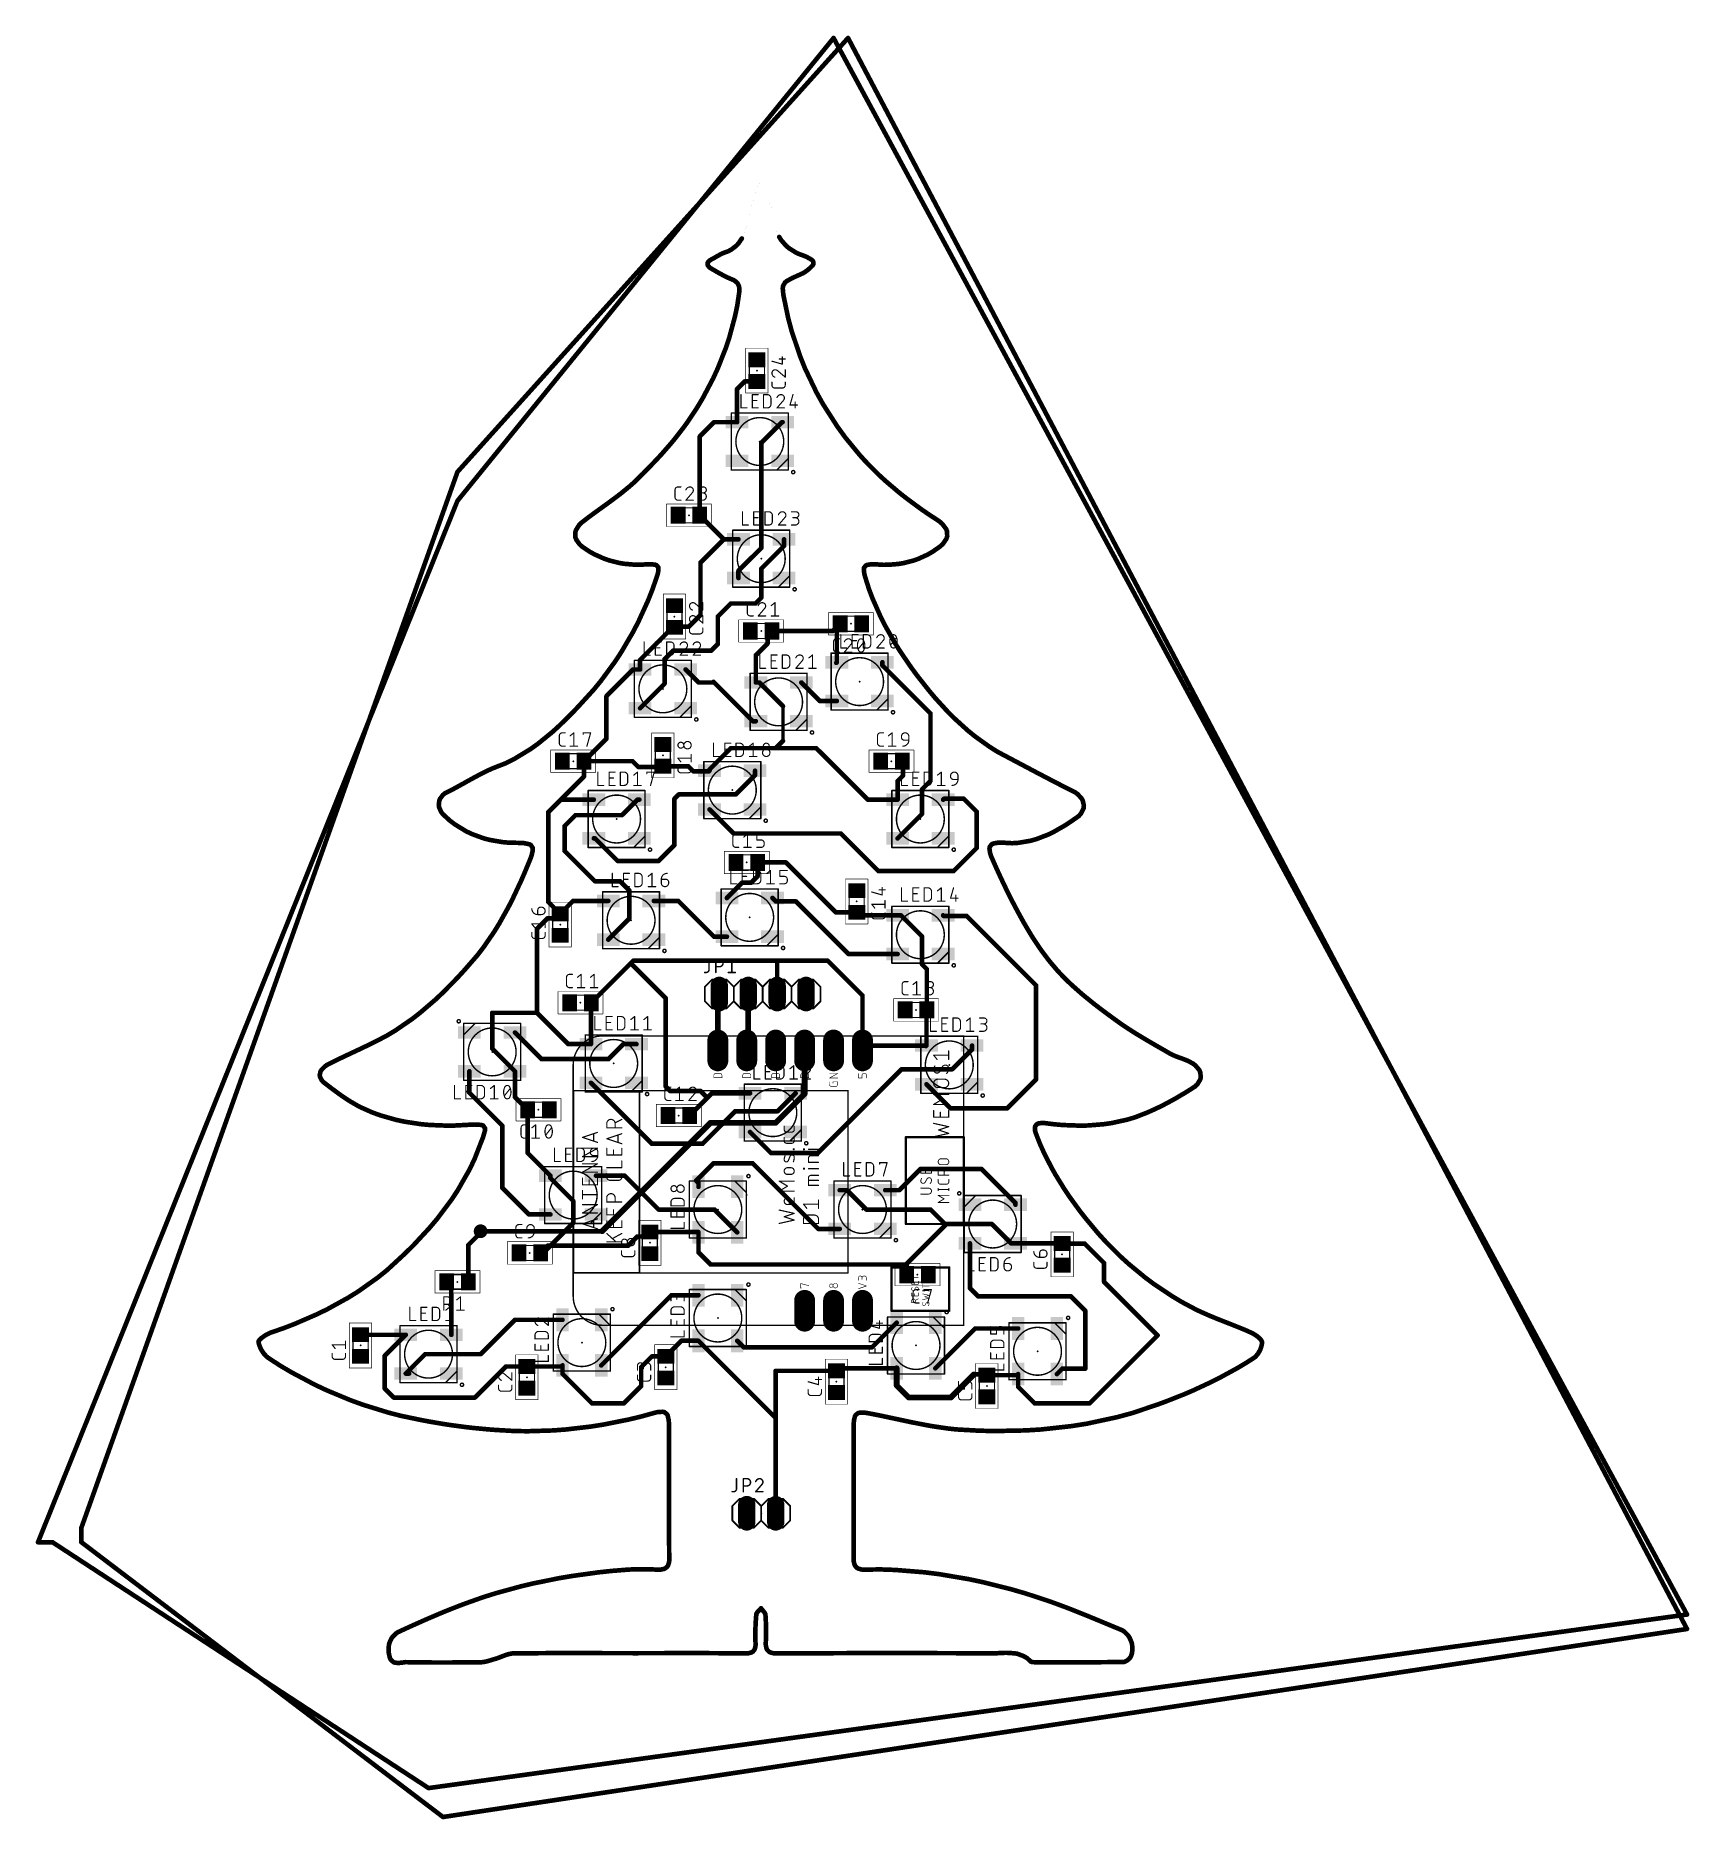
# Model space of a CAD drawing. Extents: x -64 to 81, y -144 to 13.
import ezdxf

# ---------------------------------------------------------------- set-up
doc = ezdxf.new("R2010")
doc.units = 0
for name, color, linetype in [('1', 12, 'CONTINUOUS'), ('16', 132, 'CONTINUOUS'), ('17', 110, 'CONTINUOUS'), ('18', 110, 'CONTINUOUS'), ('20', 31, 'CONTINUOUS'), ('21', 253, 'CONTINUOUS'), ('23', 53, 'CONTINUOUS'), ('25', 253, 'CONTINUOUS'), ('39', 12, 'CONTINUOUS'), ('51', 253, 'CONTINUOUS')]:
    doc.layers.add(name, color=color, linetype=linetype)

# ---------------------------------------------------------------- blocks, each defined once
blk = doc.blocks.new('RECT')
blk.add_solid([(-0.5, -0.5), (0.5, -0.5), (-0.5, 0.5), (0.5, 0.5)])
blk = doc.blocks.new('LONGP100')
at = {"const_width": 1}
blk.add_lwpolyline([(-0.5, 0), (0.5, 0)], dxfattribs=at)
at = {"const_width": 0.5}
for points in [[(-0.5, 0.25, 1), (-0.5, -0.25)], [(0.5, -0.25, 1), (0.5, 0.25)]]:
    blk.add_lwpolyline(points, format="xyb", dxfattribs=at)
blk = doc.blocks.new('ROUNDV')
at = {"const_width": 0.5}
blk.add_lwpolyline([(0, -0.25, 1), (0, 0.25, 1), (0, -0.25)], format="xyb", dxfattribs=at)

msp = doc.modelspace()

# ---------------------------------------------------------------- linework, layer by layer
at = {"layer": '1'}
for points, const_width in [([(-26.67, -25.4), (7.62, 12.7)], 0.4064), ([(7.62, 12.7), (81.28, -127)], 0.4064), ([(-2.127, -18.129), (-1.458, -17.46)], 0.4064), ([(-2.127, -21.033), (-2.127, -18.129)], 0.4064), ([(-1.458, -17.46), (-0.381, -17.46)], 0.4064), ([(-0.381, -17.46), (-0.823, -17.46)], 0.4064), ([(-5.4, -22.291), (-4.142, -21.033)], 0.4064), ([(-4.142, -21.033), (-2.127, -21.033)], 0.4064), ([(0, -22.86), (1.827, -21.033)], 0.4064), ([(1.827, -21.033), (1.873, -21.033)], 0.4064), ([(-5.4, -29.21), (-5.4, -22.291)], 0.4064), ([(0, -32.085), (0, -22.86)], 0.4064), ([(-59.69, -118.11), (-26.67, -25.4)], 0.4064), ([(-3.29, -31.32), (-5.4, -29.21)], 0.4064), ([(-5.334, -33.364), (-3.29, -31.32)], 0.4064), ([(-3.29, -31.32), (-2, -31.32)], 0.4064), ([(2, -31.909), (2, -31.32)], 0.4064), ([(0, -32.085), (-2, -34.085)], 0.4064), ([(0, -33.909), (2, -31.909)], 0.4064), ([(-5.334, -37.973), (-5.334, -33.364)], 0.4064), ([(-2, -34.72), (-2, -34.085)], 0.4064), ([(0, -36.449), (0, -33.909)], 0.4064), ([(-3.81, -38.1), (-2.667, -36.957)], 0.4064), ([(-2.667, -36.957), (-0.508, -36.957)], 0.4064), ([(-0.508, -36.957), (0, -36.449)], 0.4064), ([(-10.636, -41.91), (-7.776, -39.05)], 0.4064), ([(-7.776, -39.05), (-7.62, -39.05)], 0.4064), ([(-7.62, -39.05), (-7.559, -38.989)], 0.4064), ([(-7.559, -38.989), (-6.35, -38.989)], 0.4064), ([(-6.35, -38.989), (-5.334, -37.973)], 0.4064), ([(-3.81, -40.513), (-3.81, -38.1)], 0.4064), ([(6.924, -38.735), (6.289, -39.37)], 0.4064), ([(6.636, -39.023), (6.924, -38.735)], 0.4064), ([(6.636, -42.115), (6.636, -39.023)], 0.4064), ([(6.924, -38.735), (6.985, -38.674)], 0.4064), ([(-3.81, -40.513), (-4.389, -41.092)], 0.4064), ([(0.554, -40.4737), (-0.476, -41.5037)], 0.4064), ([(0.95, -39.37), (0.554, -39.766)], 0.4064), ([(0.554, -39.766), (0.554, -40.4737)], 0.4064), ([(6.289, -39.37), (0.95, -39.37)], 0.4064), ([(-10.636, -41.91), (-10.636, -42.75)], 0.4064), ([(-7.7357, -41.092), (-8.49, -41.8463)], 0.4064), ([(-8.49, -44.004), (-8.49, -41.8463)], 0.4064), ([(-4.389, -41.092), (-7.7357, -41.092)], 0.4064), ([(-0.476, -41.5037), (-0.476, -43.893)], 0.4064), ([(6.636, -42.115), (6.587, -42.164)], 0.4064), ([(10.636, -42.386), (10.636, -42.115)], 0.4064), ([(14.859, -46.609), (10.636, -42.386)], 0.4064), ([(-13.589, -45.085), (-11.254, -42.75)], 0.4064), ([(-11.254, -42.75), (-10.636, -42.75)], 0.4064), ([(-10.636, -46.15), (-8.49, -44.004)], 0.4064), ([(-5.493, -43.893), (-6.636, -42.75)], 0.4064), ([(-4.191, -43.893), (-5.493, -43.893)], 0.4064), ([(-0.73, -47.293), (-4.191, -43.832)], 0.4064), ([(-4.191, -43.832), (-4.191, -43.893)], 0.4064), ([(-0.176, -43.893), (-0.476, -43.893)], 0.4064), ([(1.905, -45.974), (-0.176, -43.893)], 0.4064), ([(5.146, -45.515), (3.524, -43.893)], 0.4064), ([(-13.589, -48.829), (-13.589, -45.085)], 0.4064), ([(6.636, -45.515), (5.146, -45.515)], 0.4064), ([(1.905, -45.974), (1.905, -49.022)], 0.3048), ([(14.859, -52.5333), (14.859, -46.609)], 0.4064), ([(-0.476, -47.293), (-0.73, -47.293)], 0.4064), ([(-15.56, -50.8), (-13.589, -48.829)], 0.4064), ([(-2.667, -49.657), (-4.54, -51.53)], 0.4064), ([(-2.667, -49.657), (1.27, -49.657)], 0.4064), ([(1.27, -49.657), (1.905, -49.022)], 0.4064), ([(1.27, -49.657), (4.826, -49.657)], 0.4064), ([(4.826, -49.657), (9.349, -54.18)], 0.4064), ([(-15.56, -52.136), (-15.56, -50.8)], 0.4064), ([(-15.56, -50.8), (-11.303, -50.8)], 0.4064), ([(-11.303, -50.8), (-10.795, -51.308)], 0.4064), ([(-10.795, -51.308), (-8.702, -51.308)], 0.4064), ([(-8.702, -51.308), (-8.636, -51.242)], 0.4064), ([(-8.636, -51.242), (-6.416, -51.242)], 0.4064), ([(-6.416, -51.242), (-5.969, -51.689)], 0.4064), ([(-5.969, -51.689), (-4.589, -51.689)], 0.4064), ([(-4.589, -51.689), (-4.54, -51.64)], 0.4064), ([(-4.54, -51.64), (-4.54, -51.53)], 0.4064), ([(-0.54, -52.021), (-0.54, -51.64)], 0.4064), ([(12.446, -50.866), (12.38, -50.8)], 0.4064), ([(12.446, -52.07), (12.446, -50.866)], 0.4064), ([(-17.604, -54.18), (-15.56, -52.136)], 0.4064), ([(-0.54, -52.021), (-2.24, -53.721)], 0.4064), ([(11.97, -52.546), (12.446, -52.07)], 0.4064), ([(11.97, -54.18), (11.97, -52.546)], 0.4064), ([(14.116, -53.2763), (14.859, -52.5333)], 0.4064), ([(14.116, -55.434), (14.116, -53.2763)], 0.4064), ([(-18.702, -55.278), (-17.604, -54.18)], 0.4064), ([(-14.7, -54.18), (-17.604, -54.18)], 0.4064), ([(-12.234, -55.541), (-10.873, -54.18)], 0.4064), ([(-10.873, -54.18), (-10.7, -54.18)], 0.4064), ([(-7.239, -53.721), (-7.62, -54.102)], 0.4064), ([(-7.62, -58.166), (-7.62, -54.102)], 0.4064), ([(-2.24, -53.721), (-7.239, -53.721)], 0.4064), ([(9.349, -54.18), (11.97, -54.18)], 0.4064), ([(16.048, -54.102), (15.97, -54.18)], 0.4064), ([(17.78, -54.102), (16.048, -54.102)], 0.4064), ([(18.923, -55.245), (17.78, -54.102)], 0.4064), ([(-18.702, -63.152), (-18.702, -55.278)], 0.4064), ([(-16.3077, -55.541), (-17.272, -56.5053)], 0.4064), ([(-17.272, -56.5053), (-17.272, -58.674)], 0.4064), ([(-12.234, -55.541), (-16.3077, -55.541)], 0.4064), ([(-4.54, -55.04), (-2.43, -57.15)], 0.4064), ([(11.97, -57.58), (14.116, -55.434)], 0.4064), ([(18.923, -58.42), (18.923, -55.245)], 0.4064), ([(-14.7, -57.58), (-14.5953, -57.58)], 0.4064), ([(-12.6123, -59.563), (-14.5953, -57.58)], 0.4064), ([(-2.43, -57.15), (6.985, -57.15)], 0.4064), ([(6.985, -57.15), (10.287, -60.452)], 0.4064), ([(-14.605, -61.341), (-17.272, -58.674)], 0.4064), ([(-9.017, -59.563), (-12.6123, -59.563)], 0.4064), ([(-9.017, -59.563), (-7.62, -58.166)], 0.4064), ([(-0.32, -60.899), (-0.32, -59.69)], 0.4064), ([(2.159, -59.69), (-0.32, -59.69)], 0.4064), ([(6.538, -64.069), (2.159, -59.69)], 0.4064), ([(16.891, -60.452), (18.923, -58.42)], 0.4064), ([(-0.889, -61.468), (-0.32, -60.899)], 0.4064), ([(10.287, -60.452), (16.891, -60.452)], 0.4064), ([(-12.4013, -61.341), (-14.605, -61.341)], 0.4064), ([(-11.576, -62.1663), (-12.4013, -61.341)], 0.4064), ([(-11.576, -64.616), (-11.576, -62.1663)], 0.4064), ([(-1.668, -61.468), (-3.016, -62.816)], 0.4064), ([(-1.668, -61.468), (-0.889, -61.468)], 0.4064), ([(1.287, -63.119), (0.984, -62.816)], 0.4064), ([(-17.653, -64.201), (-18.702, -63.152)], 0.4064), ([(-17.653, -64.201), (-18.049, -64.597)], 0.4064), ([(-17.653, -64.201), (-16.522, -63.07)], 0.4064), ([(-16.522, -63.07), (-13.43, -63.07)], 0.4064), ([(-7.288, -63.07), (-9.43, -63.07)], 0.4064), ([(-4.142, -66.216), (-7.288, -63.07)], 0.4064), ([(3.048, -63.119), (1.287, -63.119)], 0.4064), ([(7.669, -67.74), (3.048, -63.119)], 0.4064), ([(8.382, -64.069), (6.538, -64.069)], 0.4064), ([(8.653, -64.34), (8.382, -64.069)], 0.4064), ([(11.97, -64.34), (8.653, -64.34)], 0.4064), ([(12.27, -64.34), (11.97, -64.34)], 0.4064), ([(14.116, -66.186), (12.27, -64.34)], 0.4064), ([(16.019, -64.389), (15.97, -64.34)], 0.4064), ([(18.034, -64.389), (16.019, -64.389)], 0.4064), ([(24.13, -70.485), (18.034, -64.389)], 0.4064), ([(-18.7567, -64.597), (-19.685, -65.5253)], 0.4064), ([(-19.685, -65.5253), (-19.685, -72.898)], 0.4064), ([(-18.049, -64.597), (-18.7567, -64.597)], 0.4064), ([(-13.43, -66.47), (-11.576, -64.616)], 0.4064), ([(-3.016, -66.216), (-4.142, -66.216)], 0.4064), ([(14.116, -68.6437), (14.116, -66.186)], 0.4064), ([(-14.925, -72.009), (-11.463, -68.547)], 0.4064), ([(-11.463, -68.547), (-11.242, -68.326)], 0.4064), ([(-8.382, -71.628), (-11.463, -68.547)], 0.4064), ([(-11.242, -68.326), (1.397, -68.326)], 0.4064), ([(1.397, -68.326), (1.397, -71.247)], 0.4064), ([(1.397, -68.326), (5.842, -68.326)], 0.4064), ([(8.89, -71.374), (5.842, -68.326)], 0.4064), ([(11.97, -67.74), (7.669, -67.74)], 0.4064), ([(14.539, -69.0667), (14.116, -68.6437)], 0.4064), ([(14.539, -72.644), (14.539, -69.0667)], 0.4064), ([(24.13, -78.74), (24.13, -70.485)], 0.4064), ([(-14.954, -72.038), (-14.925, -72.009)], 0.4064), ([(-14.954, -75.643), (-14.954, -72.038)], 0.4064), ([(-8.382, -79.375), (-8.382, -71.628)], 0.4064), ([(-3.81, -71.374), (-3.683, -71.247)], 0.508), ([(-3.81, -76.2), (-3.81, -71.374)], 0.508), ([(-1.143, -72.39), (-1.143, -71.247)], 0.508), ([(-1.143, -76.073), (-1.143, -71.247)], 0.508), ([(8.89, -71.374), (8.89, -76.2)], 0.4064), ([(-23.622, -76.027), (-23.622, -72.898)], 0.4064), ([(-23.622, -72.898), (-19.685, -72.898)], 0.4064), ([(-19.685, -72.898), (-16.94, -75.643)], 0.4064), ([(14.51, -72.673), (14.539, -72.644)], 0.4064), ([(14.51, -75.77), (14.51, -72.673)], 0.4064), ([(-21.622, -74.627), (-19.287, -76.962)], 0.4064), ([(-21.622, -78.027), (-23.622, -76.027)], 0.4064), ([(-16.94, -75.643), (-14.954, -75.643)], 0.4064), ([(-12.097, -75.643), (-13.416, -76.962)], 0.4064), ([(-12.097, -75.643), (-10.954, -75.643)], 0.4064), ([(-1.27, -76.2), (-1.143, -76.073)], 0.508), ([(9.32, -75.77), (8.89, -76.2)], 0.4064), ([(14.51, -75.77), (9.32, -75.77)], 0.4064), ([(14.461, -75.819), (14.51, -75.77)], 0.4064), ([(18.51, -76.105), (16.764, -77.851)], 0.4064), ([(18.51, -76.105), (18.51, -75.77)], 0.4064), ([(-25.622, -79.851), (-25.622, -78.027)], 0.4064), ([(-21.622, -80.293), (-21.622, -78.027)], 0.4064), ([(-13.416, -76.962), (-19.287, -76.962)], 0.4064), ([(12.319, -77.851), (4.953, -85.217)], 0.4064), ([(16.764, -77.851), (12.319, -77.851)], 0.4064), ([(-25.654, -79.883), (-25.622, -79.851)], 0.4064), ([(-22.733, -82.804), (-25.654, -79.883)], 0.4064), ([(-14.954, -79.043), (-9.601, -84.396)], 0.4064), ([(-8.001, -79.756), (-8.382, -79.375)], 0.4064), ([(-5.334, -79.756), (-8.001, -79.756)], 0.4064), ([(-4.732, -80.358), (-5.334, -79.756)], 0.4064), ([(-4.335, -79.961), (-4.732, -80.358)], 0.4064), ([(-0.984, -79.961), (-4.335, -79.961)], 0.4064), ([(3.016, -79.961), (1.443, -81.534)], 0.4064), ([(14.51, -79.17), (16.62, -81.28)], 0.4064), ([(21.59, -81.28), (24.13, -78.74)], 0.4064), ([(-20.508, -81.407), (-21.622, -80.293)], 0.4064), ([(-20.508, -85.202), (-20.508, -81.407)], 0.4064), ([(-4.732, -80.358), (-6.289, -81.915)], 0.4064), ([(-2.286, -81.534), (-5.148, -84.396)], 0.4064), ([(-2.286, -81.534), (1.443, -81.534)], 0.4064), ([(16.62, -81.28), (21.59, -81.28)], 0.4064), ([(-22.733, -88.265), (-22.733, -82.804)], 0.4064), ([(-5.148, -84.396), (-9.601, -84.396)], 0.4064), ([(0.872, -85.217), (-0.984, -83.361)], 0.4064), ([(-18.51, -87.2), (-20.508, -85.202)], 0.4064), ([(-4.191, -86.106), (-5.715, -87.63)], 0.4064), ([(-0.762, -86.106), (-4.191, -86.106)], 0.4064), ([(5.002, -91.87), (-0.762, -86.106)], 0.4064), ([(4.953, -85.217), (0.872, -85.217)], 0.4064), ([(-18.51, -87.2), (-18.51, -87.408)], 0.4064), ([(-16.51, -89.408), (-18.51, -87.408)], 0.4064), ([(-11.987, -87.2), (-14.51, -87.2)], 0.4064), ([(-9.017, -90.17), (-11.987, -87.2)], 0.4064), ([(-5.715, -87.63), (-5.51, -87.835)], 0.4064), ([(-5.51, -87.835), (-5.51, -88.17)], 0.4064), ([(13.97, -86.614), (12.114, -88.47)], 0.4064), ([(19.3487, -86.614), (13.97, -86.614)], 0.4064), ([(22.32, -89.5853), (19.3487, -86.614)], 0.4064), ([(-20.398, -90.6), (-22.733, -88.265)], 0.4064), ([(-16.51, -89.408), (-16.51, -91.3577)], 0.4064), ([(6.89, -88.47), (7.525, -88.47)], 0.4064), ([(9.225, -90.17), (7.525, -88.47)], 0.4064), ([(12.114, -88.47), (10.89, -88.47)], 0.4064), ([(-18.51, -90.6), (-20.398, -90.6)], 0.4064), ([(-4.11, -90.17), (-9.017, -90.17)], 0.4064), ([(-2.11, -92.17), (-4.11, -90.17)], 0.4064), ([(9.225, -90.17), (14.859, -90.17)], 0.4064), ([(16.129, -91.44), (14.859, -90.17)], 0.4064), ([(22.32, -89.74), (22.32, -89.5853)], 0.4064), ([(-25.72, -93.284), (-24.638, -92.202)], 0.4064), ([(-24.638, -92.202), (-24.638, -92.075)], 0.4064), ([(-16.51, -91.3577), (-19.1323, -93.98)], 0.4064), ([(-10.8827, -92.537), (-11.6907, -93.345)], 0.4064), ([(-10.175, -92.537), (-10.8827, -92.537)], 0.4064), ([(-9.779, -92.141), (-10.175, -92.537)], 0.4064), ([(-5.539, -92.141), (-9.779, -92.141)], 0.4064), ([(-5.51, -92.17), (-5.539, -92.141)], 0.4064), ([(-5.51, -93.931), (-5.51, -92.17)], 0.4064), ([(6.89, -91.87), (5.002, -91.87)], 0.4064), ([(16.256, -91.44), (12.766, -94.93)], 0.4064), ([(16.256, -91.44), (16.129, -91.44)], 0.4064), ([(20.239, -91.44), (16.256, -91.44)], 0.4064), ([(21.939, -93.14), (20.239, -91.44)], 0.4064), ([(-25.72, -96.52), (-25.72, -93.284)], 0.4064), ([(-18.735, -93.345), (-19.37, -93.98)], 0.4064), ([(-19.37, -93.98), (-19.1323, -93.98)], 0.4064), ([(-11.6907, -93.345), (-18.735, -93.345)], 0.4064), ([(-5.51, -93.931), (-4.445, -94.996)], 0.4064), ([(18.32, -97.06), (18.32, -93.14)], 0.4064), ([(22.32, -93.14), (21.939, -93.14)], 0.4064), ([(26.399, -93.14), (22.32, -93.14)], 0.4064), ([(26.416, -93.157), (26.399, -93.14)], 0.4064), ([(28.387, -93.157), (26.416, -93.157)], 0.4064), ([(30.099, -94.869), (28.387, -93.157)], 0.4064), ([(12.639, -94.996), (-4.445, -94.996)], 0.4064), ([(12.766, -95.123), (12.639, -94.996)], 0.4064), ([(12.766, -94.93), (12.766, -95.885)], 0.4064), ([(12.766, -95.885), (12.766, -95.123)], 0.4064), ([(30.099, -96.52), (30.099, -94.869)], 0.4064), ([(-27.224, -96.916), (-27.62, -96.52)], 0.4064), ([(-27.224, -97.6237), (-27.224, -96.916)], 0.4064), ([(19.05, -97.79), (18.32, -97.06)], 0.4064), ([(34.798, -101.219), (30.099, -96.52)], 0.4064), ([(-27.21, -97.6377), (-27.224, -97.6237)], 0.4064), ([(-27.21, -101.17), (-27.21, -97.6377)], 0.4064), ([(-14.048, -103.854), (-7.889, -97.695)], 0.4064), ([(-5.51, -97.695), (-7.889, -97.695)], 0.4064), ([(27.178, -97.79), (19.05, -97.79)], 0.4064), ([(28.448, -99.06), (27.178, -97.79)], 0.4064), ([(-24.638, -102.87), (-21.622, -99.854)], 0.4064), ([(-21.622, -99.854), (-17.448, -99.854)], 0.4064), ([(11.889, -100.108), (9.73, -102.267)], 0.4064), ([(28.448, -99.06), (28.448, -104.14)], 0.4064), ([(-35.179, -101.158), (-35.179, -101.17)], 0.4064), ([(-35.179, -101.17), (-31.21, -101.17)], 0.4064), ([(-31.21, -101.17), (-33.064, -103.024)], 0.4064), ([(-7.014, -101.695), (-8.382, -103.063)], 0.4064), ([(-5.51, -101.695), (-7.014, -101.695)], 0.4064), ([(1.27, -108.475), (-5.51, -101.695)], 0.4064), ([(-1.538, -102.267), (-2.11, -101.695)], 0.4064), ([(18.781, -100.616), (15.289, -104.108)], 0.4064), ([(22.557, -100.616), (18.781, -100.616)], 0.4064), ([(28.829, -107.188), (34.798, -101.219)], 0.4064), ([(-33.064, -103.024), (-33.064, -105.874)], 0.4064), ([(-31.21, -104.57), (-29.51, -102.87)], 0.4064), ([(-29.51, -102.87), (-24.638, -102.87)], 0.4064), ([(-10.541, -104.013), (-9.591, -103.063)], 0.4064), ([(-8.382, -103.063), (-9.591, -103.063)], 0.4064), ([(9.73, -102.267), (-1.538, -102.267)], 0.4064), ([(-31.21, -104.57), (-30.91, -104.57)], 0.4064), ([(-25.146, -106.68), (-22.418, -103.952)], 0.4064), ([(-22.418, -103.952), (-20.574, -103.952)], 0.4064), ([(-20.574, -103.952), (-17.546, -103.952)], 0.4064), ([(-17.546, -103.952), (-17.448, -103.854)], 0.4064), ([(-17.448, -103.854), (-17.448, -104.599)], 0.4064), ([(-17.448, -104.599), (-14.859, -107.188)], 0.4064), ([(-10.541, -104.013), (-10.541, -105.664)], 0.4064), ([(1.27, -104.333), (1.27, -108.475)], 0.4064), ([(6.604, -104.333), (1.27, -104.333)], 0.4064), ([(6.829, -104.108), (6.604, -104.333)], 0.4064), ([(11.889, -104.108), (6.829, -104.108)], 0.4064), ([(11.889, -104.108), (11.889, -105.615)], 0.508), ([(18.669, -104.648), (16.637, -106.68)], 0.508), ([(18.669, -104.648), (19.746, -104.648)], 0.4064), ([(19.812, -104.714), (19.746, -104.648)], 0.4064), ([(22.459, -104.714), (19.812, -104.714)], 0.4064), ([(22.557, -104.616), (22.459, -104.714)], 0.4064), ([(22.557, -104.616), (22.557, -105.742)], 0.4064), ([(26.433, -104.14), (25.957, -104.616)], 0.4064), ([(26.433, -104.14), (28.448, -104.14)], 0.4064), ([(-33.064, -105.874), (-32.258, -106.68)], 0.4064), ([(-25.146, -106.68), (-32.258, -106.68)], 0.4064), ([(-12.065, -107.188), (-10.541, -105.664)], 0.4064), ([(11.889, -105.615), (12.954, -106.68)], 0.508), ([(12.954, -106.68), (16.637, -106.68)], 0.508), ([(22.557, -105.742), (24.003, -107.188)], 0.4064), ([(-14.859, -107.188), (-12.065, -107.188)], 0.4064), ([(28.829, -107.188), (24.003, -107.188)], 0.4064), ([(1.27, -108.475), (1.27, -116.84)], 0.4064), ([(-59.69, -119.38), (-59.69, -118.11)], 0.4064), ([(-27.94, -143.51), (-59.69, -119.38)], 0.4064), ([(81.28, -127), (-27.94, -143.51)], 0.4064)]:
    msp.add_lwpolyline(points, dxfattribs=dict(at, const_width=const_width))
for points, const_width in [([(7.7099, 12.7474, 1), (7.5301, 12.6526)], 0.2032), ([(7.6955, 12.632, 1), (7.5445, 12.768)], 0.2032), ([(-2.0254, -18.129, 1), (-2.2286, -18.129)], 0.2032), ([(-2.1988, -18.0572, 1), (-2.0552, -18.2008)], 0.2032), ([(-1.458, -17.3584, 1), (-1.458, -17.5616)], 0.2032), ([(-1.3862, -17.5318, 1), (-1.5298, -17.3882)], 0.2032), ([(-0.823, -17.3584, 1), (-0.823, -17.5616)], 0.2032), ([(-0.381, -17.5616, 1), (-0.381, -17.3584)], 0.2032), ([(-0.381, -17.5616, 1), (-0.381, -17.3584)], 0.2032), ([(-4.142, -20.9314, 1), (-4.142, -21.1346)], 0.2032), ([(-4.0702, -21.1048, 1), (-4.2138, -20.9612)], 0.2032), ([(-2.2286, -21.033, 1), (-2.0254, -21.033)], 0.2032), ([(-2.127, -21.1346, 1), (-2.127, -20.9314)], 0.2032), ([(1.827, -20.9314, 1), (1.827, -21.1346)], 0.2032), ([(1.8988, -21.1048, 1), (1.7552, -20.9612)], 0.2032), ([(1.873, -21.1346, 1), (1.873, -20.9314)], 0.2032), ([(-5.2984, -22.291, 1), (-5.5016, -22.291)], 0.2032), ([(-5.4718, -22.2192, 1), (-5.3282, -22.3628)], 0.2032), ([(0.1016, -22.86, 1), (-0.1016, -22.86)], 0.2032), ([(-0.0718, -22.7882, 1), (0.0718, -22.9318)], 0.2032), ([(-26.7455, -25.332, 1), (-26.5945, -25.468)], 0.2032), ([(-26.5743, -25.4341, 1), (-26.7657, -25.3659)], 0.2032), ([(-5.5016, -29.21, 1), (-5.2984, -29.21)], 0.2032), ([(-5.3282, -29.1382, 1), (-5.4718, -29.2818)], 0.2032), ([(-3.29, -31.2184, 1), (-3.29, -31.4216)], 0.2032), ([(-3.2182, -31.3918, 1), (-3.3618, -31.2482)], 0.2032), ([(-3.3618, -31.3918, 1), (-3.2182, -31.2482)], 0.2032), ([(-2, -31.4216, 1), (-2, -31.2184)], 0.2032), ([(2.1016, -31.32, 1), (1.8984, -31.32)], 0.2032), ([(-0.1016, -32.085, 1), (0.1016, -32.085)], 0.2032), ([(0.0718, -32.1568, 1), (-0.0718, -32.0132)], 0.2032), ([(1.8984, -31.909, 1), (2.1016, -31.909)], 0.2032), ([(2.0718, -31.9808, 1), (1.9282, -31.8372)], 0.2032), ([(-5.2324, -33.364, 1), (-5.4356, -33.364)], 0.2032), ([(-5.4058, -33.2922, 1), (-5.2622, -33.4358)], 0.2032), ([(-1.8984, -34.085, 1), (-2.1016, -34.085)], 0.2032), ([(-2.0718, -34.0132, 1), (-1.9282, -34.1568)], 0.2032), ([(0.1016, -33.909, 1), (-0.1016, -33.909)], 0.2032), ([(-0.0718, -33.8372, 1), (0.0718, -33.9808)], 0.2032), ([(-2.1016, -34.72, 1), (-1.8984, -34.72)], 0.2032), ([(-2.667, -36.8554, 1), (-2.667, -37.0586)], 0.2032), ([(-2.5952, -37.0288, 1), (-2.7388, -36.8852)], 0.2032), ([(-0.5798, -36.8852, 1), (-0.4362, -37.0288)], 0.2032), ([(-0.508, -37.0586, 1), (-0.508, -36.8554)], 0.2032), ([(-0.1016, -36.449, 1), (0.1016, -36.449)], 0.2032), ([(0.0718, -36.5208, 1), (-0.0718, -36.3772)], 0.2032), ([(-7.776, -38.9484, 1), (-7.776, -39.1516)], 0.2032), ([(-7.7042, -39.1218, 1), (-7.8478, -38.9782)], 0.2032), ([(-7.6918, -38.9782, 1), (-7.5482, -39.1218)], 0.2032), ([(-7.559, -38.8874, 1), (-7.559, -39.0906)], 0.2032), ([(-7.4872, -39.0608, 1), (-7.6308, -38.9172)], 0.2032), ([(-7.62, -39.1516, 1), (-7.62, -38.9484)], 0.2032), ([(-6.4218, -38.9172, 1), (-6.2782, -39.0608)], 0.2032), ([(-6.35, -39.0906, 1), (-6.35, -38.8874)], 0.2032), ([(-5.4356, -37.973, 1), (-5.2324, -37.973)], 0.2032), ([(-5.2622, -38.0448, 1), (-5.4058, -37.9012)], 0.2032), ([(-3.7084, -38.1, 1), (-3.9116, -38.1)], 0.2032), ([(-3.8818, -38.0282, 1), (-3.7382, -38.1718)], 0.2032), ([(6.7376, -39.023, 1), (6.5344, -39.023)], 0.2032), ([(6.5642, -38.9512, 1), (6.7078, -39.0948)], 0.2032), ([(6.8522, -38.6632, 1), (6.9958, -38.8068)], 0.2032), ([(6.9958, -38.8068, 1), (6.8522, -38.6632)], 0.2032), ([(6.9958, -38.8068, 1), (6.8522, -38.6632)], 0.2032), ([(7.0568, -38.7458, 1), (6.9132, -38.6022)], 0.2032), ([(-3.9116, -40.513, 1), (-3.7084, -40.513)], 0.2032), ([(-3.7382, -40.5848, 1), (-3.8818, -40.4412)], 0.2032), ([(0.6556, -39.766, 1), (0.4524, -39.766)], 0.2032), ([(0.4524, -40.4737, 1), (0.6556, -40.4737)], 0.2032), ([(0.4822, -39.6942, 1), (0.6258, -39.8378)], 0.2032), ([(0.6258, -40.5456, 1), (0.4822, -40.4019)], 0.2032), ([(0.95, -39.2684, 1), (0.95, -39.4716)], 0.2032), ([(1.0218, -39.4418, 1), (0.8782, -39.2982)], 0.2032), ([(6.2172, -39.2982, 1), (6.3608, -39.4418)], 0.2032), ([(6.289, -39.4716, 1), (6.289, -39.2684)], 0.2032), ([(-10.5344, -41.91, 1), (-10.7376, -41.91)], 0.2032), ([(-10.7078, -41.8382, 1), (-10.5642, -41.9818)], 0.2032), ([(-8.3884, -41.8463, 1), (-8.5916, -41.8463)], 0.2032), ([(-8.5618, -41.7744, 1), (-8.4182, -41.9181)], 0.2032), ([(-7.7357, -40.9904, 1), (-7.7357, -41.1936)], 0.2032), ([(-7.6639, -41.1638, 1), (-7.8076, -41.0202)], 0.2032), ([(-4.4608, -41.0202, 1), (-4.3172, -41.1638)], 0.2032), ([(-4.389, -41.1936, 1), (-4.389, -40.9904)], 0.2032), ([(-0.3744, -41.5037, 1), (-0.5776, -41.5037)], 0.2032), ([(-0.5478, -41.4319, 1), (-0.4042, -41.5756)], 0.2032), ([(6.5152, -42.0922, 1), (6.6588, -42.2358)], 0.2032), ([(6.5344, -42.115, 1), (6.7376, -42.115)], 0.2032), ([(6.7078, -42.1868, 1), (6.5642, -42.0432)], 0.2032), ([(10.7376, -42.115, 1), (10.5344, -42.115)], 0.2032), ([(10.5344, -42.386, 1), (10.7376, -42.386)], 0.2032), ([(10.7078, -42.3142, 1), (10.5642, -42.4578)], 0.2032), ([(-11.254, -42.6484, 1), (-11.254, -42.8516)], 0.2032), ([(-11.1822, -42.8218, 1), (-11.3258, -42.6782)], 0.2032), ([(-10.7376, -42.75, 1), (-10.5344, -42.75)], 0.2032), ([(-10.636, -42.8516, 1), (-10.636, -42.6484)], 0.2032), ([(-8.4182, -44.0758, 1), (-8.5618, -43.9322)], 0.2032), ([(-6.5642, -42.6782, 1), (-6.7078, -42.8218)], 0.2032), ([(-5.493, -43.7914, 1), (-5.493, -43.9946)], 0.2032), ([(-5.5648, -43.9648, 1), (-5.4212, -43.8212)], 0.2032), ([(-4.0894, -43.832, 1), (-4.2926, -43.832)], 0.2032), ([(-4.2926, -43.893, 1), (-4.0894, -43.893)], 0.2032), ([(-4.1192, -43.7602, 1), (-4.2628, -43.9038)], 0.2032), ([(-4.191, -43.9946, 1), (-4.191, -43.7914)], 0.2032), ([(-0.476, -43.7914, 1), (-0.476, -43.9946)], 0.2032), ([(-0.5776, -43.893, 1), (-0.3744, -43.893)], 0.2032), ([(-0.1042, -43.8212, 1), (-0.2478, -43.9648)], 0.2032), ([(-0.176, -43.9946, 1), (-0.176, -43.7914)], 0.2032), ([(3.5958, -43.8212, 1), (3.4522, -43.9648)], 0.2032), ([(-13.4874, -45.085, 1), (-13.6906, -45.085)], 0.2032), ([(-13.6608, -45.0132, 1), (-13.5172, -45.1568)], 0.2032), ([(-8.5916, -44.004, 1), (-8.3884, -44.004)], 0.2032), ([(5.146, -45.4134, 1), (5.146, -45.6166)], 0.2032), ([(5.0742, -45.5868, 1), (5.2178, -45.4432)], 0.2032), ([(6.636, -45.6166, 1), (6.636, -45.4134)], 0.2032), ([(-10.7078, -46.0782, 1), (-10.5642, -46.2218)], 0.2032), ([(1.8332, -46.0458, 1), (1.9768, -45.9022)], 0.2032), ([(1.9812, -45.974, 1), (1.8288, -45.974)], 0.1524), ([(14.9606, -46.609, 1), (14.7574, -46.609)], 0.2032), ([(14.7872, -46.6808, 1), (14.9308, -46.5372)], 0.2032), ([(-0.73, -47.1914, 1), (-0.73, -47.3946)], 0.2032), ([(-0.8018, -47.3648, 1), (-0.6582, -47.2212)], 0.2032), ([(-0.476, -47.3946, 1), (-0.476, -47.1914)], 0.2032), ([(-13.6906, -48.829, 1), (-13.4874, -48.829)], 0.2032), ([(-13.5172, -48.9008, 1), (-13.6608, -48.7572)], 0.2032), ([(-2.667, -49.5554, 1), (-2.667, -49.7586)], 0.2032), ([(-2.5952, -49.7288, 1), (-2.7388, -49.5852)], 0.2032), ([(1.27, -49.5554, 1), (1.27, -49.7586)], 0.2032), ([(1.1982, -49.5852, 1), (1.3418, -49.7288)], 0.2032), ([(1.27, -49.7586, 1), (1.27, -49.5554)], 0.2032), ([(1.9768, -49.0938, 1), (1.8332, -48.9502)], 0.2032), ([(1.8288, -49.022, 1), (1.9812, -49.022)], 0.1524), ([(4.8978, -49.5852, 1), (4.7542, -49.7288)], 0.2032), ([(4.826, -49.7586, 1), (4.826, -49.5554)], 0.2032), ([(-15.4584, -50.8, 1), (-15.6616, -50.8)], 0.2032), ([(-15.56, -50.6984, 1), (-15.56, -50.9016)], 0.2032), ([(-15.6318, -50.7282, 1), (-15.4882, -50.8718)], 0.2032), ([(-11.2312, -50.7282, 1), (-11.3748, -50.8718)], 0.2032), ([(-11.303, -50.9016, 1), (-11.303, -50.6984)], 0.2032), ([(-10.795, -51.2064, 1), (-10.795, -51.4096)], 0.2032), ([(-10.8668, -51.3798, 1), (-10.7232, -51.2362)], 0.2032), ([(-8.7738, -51.2362, 1), (-8.6302, -51.3798)], 0.2032), ([(-8.636, -51.1404, 1), (-8.636, -51.3436)], 0.2032), ([(-8.5642, -51.3138, 1), (-8.7078, -51.1702)], 0.2032), ([(-8.702, -51.4096, 1), (-8.702, -51.2064)], 0.2032), ([(-6.3442, -51.1702, 1), (-6.4878, -51.3138)], 0.2032), ([(-6.416, -51.3436, 1), (-6.416, -51.1404)], 0.2032), ([(-5.969, -51.5874, 1), (-5.969, -51.7906)], 0.2032), ([(-6.0408, -51.7608, 1), (-5.8972, -51.6172)], 0.2032), ([(-4.6608, -51.6172, 1), (-4.5172, -51.7608)], 0.2032), ([(-4.4384, -51.53, 1), (-4.6416, -51.53)], 0.2032), ([(-4.6416, -51.64, 1), (-4.4384, -51.64)], 0.2032), ([(-4.6118, -51.4582, 1), (-4.4682, -51.6018)], 0.2032), ([(-4.4682, -51.7118, 1), (-4.6118, -51.5682)], 0.2032), ([(-4.589, -51.7906, 1), (-4.589, -51.5874)], 0.2032), ([(-0.4384, -51.64, 1), (-0.6416, -51.64)], 0.2032), ([(12.4518, -50.7282, 1), (12.3082, -50.8718)], 0.2032), ([(12.5476, -50.866, 1), (12.3444, -50.866)], 0.2032), ([(12.3742, -50.9378, 1), (12.5178, -50.7942)], 0.2032), ([(-15.6616, -52.136, 1), (-15.4584, -52.136)], 0.2032), ([(-15.4882, -52.2078, 1), (-15.6318, -52.0642)], 0.2032), ([(-0.6416, -52.021, 1), (-0.4384, -52.021)], 0.2032), ([(-0.4682, -52.0928, 1), (-0.6118, -51.9492)], 0.2032), ([(12.0716, -52.546, 1), (11.8684, -52.546)], 0.2032), ([(11.8982, -52.4742, 1), (12.0418, -52.6178)], 0.2032), ([(12.3444, -52.07, 1), (12.5476, -52.07)], 0.2032), ([(12.5178, -52.1418, 1), (12.3742, -51.9982)], 0.2032), ([(14.2176, -53.2763, 1), (14.0144, -53.2763)], 0.2032), ([(14.0442, -53.2044, 1), (14.1878, -53.3481)], 0.2032), ([(14.7574, -52.5333, 1), (14.9606, -52.5333)], 0.2032), ([(14.9308, -52.6051, 1), (14.7872, -52.4614)], 0.2032), ([(-17.604, -54.0784, 1), (-17.604, -54.2816)], 0.2032), ([(-17.6758, -54.1082, 1), (-17.5322, -54.2518)], 0.2032), ([(-17.5322, -54.2518, 1), (-17.6758, -54.1082)], 0.2032), ([(-14.7, -54.2816, 1), (-14.7, -54.0784)], 0.2032), ([(-10.873, -54.0784, 1), (-10.873, -54.2816)], 0.2032), ([(-10.8012, -54.2518, 1), (-10.9448, -54.1082)], 0.2032), ([(-10.7, -54.2816, 1), (-10.7, -54.0784)], 0.2032), ([(-7.5184, -54.102, 1), (-7.7216, -54.102)], 0.2032), ([(-7.6918, -54.0302, 1), (-7.5482, -54.1738)], 0.2032), ([(-7.239, -53.6194, 1), (-7.239, -53.8226)], 0.2032), ([(-7.1672, -53.7928, 1), (-7.3108, -53.6492)], 0.2032), ([(-2.3118, -53.6492, 1), (-2.1682, -53.7928)], 0.2032), ([(-2.24, -53.8226, 1), (-2.24, -53.6194)], 0.2032), ([(9.349, -54.0784, 1), (9.349, -54.2816)], 0.2032), ([(9.2772, -54.2518, 1), (9.4208, -54.1082)], 0.2032), ([(11.8684, -54.18, 1), (12.0716, -54.18)], 0.2032), ([(11.97, -54.2816, 1), (11.97, -54.0784)], 0.2032), ([(15.8982, -54.1082, 1), (16.0418, -54.2518)], 0.2032), ([(16.048, -54.0004, 1), (16.048, -54.2036)], 0.2032), ([(16.1198, -54.1738, 1), (15.9762, -54.0302)], 0.2032), ([(17.8518, -54.0302, 1), (17.7082, -54.1738)], 0.2032), ([(17.78, -54.2036, 1), (17.78, -54.0004)], 0.2032), ([(-18.6004, -55.278, 1), (-18.8036, -55.278)], 0.2032), ([(-18.7738, -55.2062, 1), (-18.6302, -55.3498)], 0.2032), ([(-17.1704, -56.5053, 1), (-17.3736, -56.5053)], 0.2032), ([(-17.3438, -56.4334, 1), (-17.2002, -56.5771)], 0.2032), ([(-16.3077, -55.4394, 1), (-16.3077, -55.6426)], 0.2032), ([(-16.2359, -55.6128, 1), (-16.3796, -55.4692)], 0.2032), ([(-12.3058, -55.4692, 1), (-12.1622, -55.6128)], 0.2032), ([(-12.234, -55.6426, 1), (-12.234, -55.4394)], 0.2032), ([(-4.4682, -54.9682, 1), (-4.6118, -55.1118)], 0.2032), ([(14.0144, -55.434, 1), (14.2176, -55.434)], 0.2032), ([(14.1878, -55.5058, 1), (14.0442, -55.3622)], 0.2032), ([(19.0246, -55.245, 1), (18.8214, -55.245)], 0.2032), ([(18.8512, -55.3168, 1), (18.9948, -55.1732)], 0.2032), ([(-14.7, -57.4784, 1), (-14.7, -57.6816)], 0.2032), ([(-14.5235, -57.5082, 1), (-14.6672, -57.6518)], 0.2032), ([(-14.5953, -57.6816, 1), (-14.5953, -57.4784)], 0.2032), ([(-2.43, -57.0484, 1), (-2.43, -57.2516)], 0.2032), ([(-2.5018, -57.2218, 1), (-2.3582, -57.0782)], 0.2032), ([(7.0568, -57.0782, 1), (6.9132, -57.2218)], 0.2032), ([(6.985, -57.2516, 1), (6.985, -57.0484)], 0.2032), ([(11.8982, -57.5082, 1), (12.0418, -57.6518)], 0.2032), ([(-17.3736, -58.674, 1), (-17.1704, -58.674)], 0.2032), ([(-17.2002, -58.6022, 1), (-17.3438, -58.7458)], 0.2032), ([(-12.6123, -59.4614, 1), (-12.6123, -59.6646)], 0.2032), ([(-12.6842, -59.6348, 1), (-12.5405, -59.4912)], 0.2032), ([(-9.0888, -59.4912, 1), (-8.9452, -59.6348)], 0.2032), ([(-9.017, -59.6646, 1), (-9.017, -59.4614)], 0.2032), ([(-7.7216, -58.166, 1), (-7.5184, -58.166)], 0.2032), ([(-7.5482, -58.2378, 1), (-7.6918, -58.0942)], 0.2032), ([(-0.2184, -59.69, 1), (-0.4216, -59.69)], 0.2032), ([(-0.32, -59.5884, 1), (-0.32, -59.7916)], 0.2032), ([(2.2308, -59.6182, 1), (2.0872, -59.7618)], 0.2032), ([(2.159, -59.7916, 1), (2.159, -59.5884)], 0.2032), ([(18.8214, -58.42, 1), (19.0246, -58.42)], 0.2032), ([(18.9948, -58.4918, 1), (18.8512, -58.3482)], 0.2032), ([(-0.4216, -60.899, 1), (-0.2184, -60.899)], 0.2032), ([(-0.2482, -60.9708, 1), (-0.3918, -60.8272)], 0.2032), ([(10.287, -60.3504, 1), (10.287, -60.5536)], 0.2032), ([(10.2152, -60.5238, 1), (10.3588, -60.3802)], 0.2032), ([(16.8192, -60.3802, 1), (16.9628, -60.5238)], 0.2032), ([(16.891, -60.5536, 1), (16.891, -60.3504)], 0.2032), ([(-14.605, -61.2394, 1), (-14.605, -61.4426)], 0.2032), ([(-14.6768, -61.4128, 1), (-14.5332, -61.2692)], 0.2032), ([(-12.3294, -61.2692, 1), (-12.4731, -61.4128)], 0.2032), ([(-12.4013, -61.4426, 1), (-12.4013, -61.2394)], 0.2032), ([(-11.4744, -62.1663, 1), (-11.6776, -62.1663)], 0.2032), ([(-11.6478, -62.2381, 1), (-11.5042, -62.0944)], 0.2032), ([(-3.0878, -62.7442, 1), (-2.9442, -62.8878)], 0.2032), ([(-1.668, -61.3664, 1), (-1.668, -61.5696)], 0.2032), ([(-1.5962, -61.5398, 1), (-1.7398, -61.3962)], 0.2032), ([(-0.9608, -61.3962, 1), (-0.8172, -61.5398)], 0.2032), ([(-0.889, -61.5696, 1), (-0.889, -61.3664)], 0.2032), ([(1.0558, -62.7442, 1), (0.9122, -62.8878)], 0.2032), ([(-18.8036, -63.152, 1), (-18.6004, -63.152)], 0.2032), ([(-18.6302, -63.0802, 1), (-18.7738, -63.2238)], 0.2032), ([(-17.7248, -64.1292, 1), (-17.5812, -64.2728)], 0.2032), ([(-17.5812, -64.2728, 1), (-17.7248, -64.1292)], 0.2032), ([(-17.7248, -64.2728, 1), (-17.5812, -64.1292)], 0.2032), ([(-16.522, -62.9684, 1), (-16.522, -63.1716)], 0.2032), ([(-16.4502, -63.1418, 1), (-16.5938, -62.9982)], 0.2032), ([(-13.43, -63.1716, 1), (-13.43, -62.9684)], 0.2032), ([(-9.43, -62.9684, 1), (-9.43, -63.1716)], 0.2032), ([(-7.2162, -62.9982, 1), (-7.3598, -63.1418)], 0.2032), ([(-7.288, -63.1716, 1), (-7.288, -62.9684)], 0.2032), ([(1.287, -63.0174, 1), (1.287, -63.2206)], 0.2032), ([(1.2152, -63.1908, 1), (1.3588, -63.0472)], 0.2032), ([(3.1198, -63.0472, 1), (2.9762, -63.1908)], 0.2032), ([(3.048, -63.2206, 1), (3.048, -63.0174)], 0.2032), ([(6.538, -63.9674, 1), (6.538, -64.1706)], 0.2032), ([(6.4662, -64.1408, 1), (6.6098, -63.9972)], 0.2032), ([(8.4538, -63.9972, 1), (8.3102, -64.1408)], 0.2032), ([(8.382, -64.1706, 1), (8.382, -63.9674)], 0.2032), ([(8.653, -64.2384, 1), (8.653, -64.4416)], 0.2032), ([(8.5812, -64.4118, 1), (8.7248, -64.2682)], 0.2032), ([(11.97, -64.2384, 1), (11.97, -64.4416)], 0.2032), ([(11.97, -64.4416, 1), (11.97, -64.2384)], 0.2032), ([(12.3418, -64.2682, 1), (12.1982, -64.4118)], 0.2032), ([(12.27, -64.4416, 1), (12.27, -64.2384)], 0.2032), ([(16.0418, -64.2682, 1), (15.8982, -64.4118)], 0.2032), ([(16.019, -64.2874, 1), (16.019, -64.4906)], 0.2032), ([(18.1058, -64.3172, 1), (17.9622, -64.4608)], 0.2032), ([(18.034, -64.4906, 1), (18.034, -64.2874)], 0.2032), ([(-19.5834, -65.5253, 1), (-19.7866, -65.5253)], 0.2032), ([(-19.7568, -65.4534, 1), (-19.6132, -65.5971)], 0.2032), ([(-18.7567, -64.4954, 1), (-18.7567, -64.6986)], 0.2032), ([(-18.6849, -64.6688, 1), (-18.8286, -64.5252)], 0.2032), ([(-18.1208, -64.5252, 1), (-17.9772, -64.6688)], 0.2032), ([(-18.049, -64.6986, 1), (-18.049, -64.4954)], 0.2032), ([(-11.6776, -64.616, 1), (-11.4744, -64.616)], 0.2032), ([(-11.5042, -64.6878, 1), (-11.6478, -64.5442)], 0.2032), ([(15.9472, -64.4608, 1), (16.0908, -64.3172)], 0.2032), ([(-13.5018, -66.3982, 1), (-13.3582, -66.5418)], 0.2032), ([(-4.142, -66.1144, 1), (-4.142, -66.3176)], 0.2032), ([(-4.2138, -66.2878, 1), (-4.0702, -66.1442)], 0.2032), ([(-3.016, -66.3176, 1), (-3.016, -66.1144)], 0.2032), ([(14.2176, -66.186, 1), (14.0144, -66.186)], 0.2032), ([(14.0442, -66.2578, 1), (14.1878, -66.1142)], 0.2032), ([(-11.3912, -68.4752, 1), (-11.5348, -68.6188)], 0.2032), ([(-11.5348, -68.4752, 1), (-11.3912, -68.6188)], 0.2032), ([(-11.3912, -68.6188, 1), (-11.5348, -68.4752)], 0.2032), ([(-11.242, -68.2244, 1), (-11.242, -68.4276)], 0.2032), ([(-11.1702, -68.3978, 1), (-11.3138, -68.2542)], 0.2032), ([(1.4986, -68.326, 1), (1.2954, -68.326)], 0.2032), ([(1.397, -68.2244, 1), (1.397, -68.4276)], 0.2032), ([(1.397, -68.4276, 1), (1.397, -68.2244)], 0.2032), ([(5.9138, -68.2542, 1), (5.7702, -68.3978)], 0.2032), ([(5.842, -68.4276, 1), (5.842, -68.2244)], 0.2032), ([(7.669, -67.6384, 1), (7.669, -67.8416)], 0.2032), ([(7.5972, -67.8118, 1), (7.7408, -67.6682)], 0.2032), ([(11.97, -67.8416, 1), (11.97, -67.6384)], 0.2032), ([(14.1878, -68.5719, 1), (14.0442, -68.7156)], 0.2032), ([(14.0144, -68.6437, 1), (14.2176, -68.6437)], 0.2032), ([(14.6406, -69.0667, 1), (14.4374, -69.0667)], 0.2032), ([(14.4672, -69.1386, 1), (14.6108, -68.9949)], 0.2032), ([(24.2316, -70.485, 1), (24.0284, -70.485)], 0.2032), ([(24.0582, -70.5568, 1), (24.2018, -70.4132)], 0.2032), ([(-14.8524, -72.038, 1), (-15.0556, -72.038)], 0.2032), ([(-15.0258, -71.9662, 1), (-14.8822, -72.1098)], 0.2032), ([(-14.9968, -71.9372, 1), (-14.8532, -72.0808)], 0.2032), ([(-14.8532, -72.0808, 1), (-14.9968, -71.9372)], 0.2032), ([(-8.2804, -71.628, 1), (-8.4836, -71.628)], 0.2032), ([(-8.4538, -71.6998, 1), (-8.3102, -71.5562)], 0.2032), ([(-3.683, -71.374, 1), (-3.937, -71.374)], 0.254), ([(-3.8998, -71.2842, 1), (-3.7202, -71.4638)], 0.254), ([(-3.5932, -71.3368, 1), (-3.7728, -71.1572)], 0.254), ([(-1.016, -71.247, 1), (-1.27, -71.247)], 0.254), ([(-1.016, -71.247, 1), (-1.27, -71.247)], 0.254), ([(1.2954, -71.247, 1), (1.4986, -71.247)], 0.2032), ([(8.9916, -71.374, 1), (8.7884, -71.374)], 0.2032), ([(8.8182, -71.4458, 1), (8.9618, -71.3022)], 0.2032), ([(-23.5204, -72.898, 1), (-23.7236, -72.898)], 0.2032), ([(-23.622, -72.7964, 1), (-23.622, -72.9996)], 0.2032), ([(-19.7866, -72.898, 1), (-19.5834, -72.898)], 0.2032), ([(-19.6132, -72.8262, 1), (-19.7568, -72.9698)], 0.2032), ([(-19.685, -72.9996, 1), (-19.685, -72.7964)], 0.2032), ([(-1.27, -72.39, 1), (-1.016, -72.39)], 0.254), ([(14.6116, -72.673, 1), (14.4084, -72.673)], 0.2032), ([(14.4382, -72.6012, 1), (14.5818, -72.7448)], 0.2032), ([(14.4374, -72.644, 1), (14.6406, -72.644)], 0.2032), ([(14.6108, -72.7158, 1), (14.4672, -72.5722)], 0.2032), ([(-21.5502, -74.5552, 1), (-21.6938, -74.6988)], 0.2032), ([(-23.7236, -76.027, 1), (-23.5204, -76.027)], 0.2032), ([(-23.5502, -75.9552, 1), (-23.6938, -76.0988)], 0.2032), ([(-16.94, -75.5414, 1), (-16.94, -75.7446)], 0.2032), ([(-17.0118, -75.7148, 1), (-16.8682, -75.5712)], 0.2032), ([(-15.0556, -75.643, 1), (-14.8524, -75.643)], 0.2032), ([(-14.954, -75.7446, 1), (-14.954, -75.5414)], 0.2032), ([(-12.097, -75.5414, 1), (-12.097, -75.7446)], 0.2032), ([(-12.0252, -75.7148, 1), (-12.1688, -75.5712)], 0.2032), ([(-10.954, -75.7446, 1), (-10.954, -75.5414)], 0.2032), ([(-3.937, -76.2, 1), (-3.683, -76.2)], 0.254), ([(-1.3598, -76.1102, 1), (-1.1802, -76.2898)], 0.254), ([(-1.27, -76.073, 1), (-1.016, -76.073)], 0.254), ([(-1.0532, -76.1628, 1), (-1.2328, -75.9832)], 0.254), ([(8.7884, -76.2, 1), (8.9916, -76.2)], 0.2032), ([(8.8182, -76.1282, 1), (8.9618, -76.2718)], 0.2032), ([(9.32, -75.6684, 1), (9.32, -75.8716)], 0.2032), ([(9.3918, -75.8418, 1), (9.2482, -75.6982)], 0.2032), ([(14.3892, -75.7472, 1), (14.5328, -75.8908)], 0.2032), ([(14.4084, -75.77, 1), (14.6116, -75.77)], 0.2032), ([(14.5818, -75.8418, 1), (14.4382, -75.6982)], 0.2032), ([(14.51, -75.8716, 1), (14.51, -75.6684)], 0.2032), ([(18.6116, -75.77, 1), (18.4084, -75.77)], 0.2032), ([(18.4084, -76.105, 1), (18.6116, -76.105)], 0.2032), ([(18.5818, -76.1768, 1), (18.4382, -76.0332)], 0.2032), ([(-25.5204, -78.027, 1), (-25.7236, -78.027)], 0.2032), ([(-21.5204, -78.027, 1), (-21.7236, -78.027)], 0.2032), ([(-21.6938, -78.0988, 1), (-21.5502, -77.9552)], 0.2032), ([(-19.287, -76.8604, 1), (-19.287, -77.0636)], 0.2032), ([(-19.3588, -77.0338, 1), (-19.2152, -76.8902)], 0.2032), ([(-13.4878, -76.8902, 1), (-13.3442, -77.0338)], 0.2032), ([(-13.416, -77.0636, 1), (-13.416, -76.8604)], 0.2032), ([(12.319, -77.7494, 1), (12.319, -77.9526)], 0.2032), ([(12.3908, -77.9228, 1), (12.2472, -77.7792)], 0.2032), ([(16.6922, -77.7792, 1), (16.8358, -77.9228)], 0.2032), ([(16.764, -77.9526, 1), (16.764, -77.7494)], 0.2032), ([(-25.5822, -79.8112, 1), (-25.7258, -79.9548)], 0.2032), ([(-25.7258, -79.8112, 1), (-25.5822, -79.9548)], 0.2032), ([(-25.7236, -79.851, 1), (-25.5204, -79.851)], 0.2032), ([(-25.5502, -79.9228, 1), (-25.6938, -79.7792)], 0.2032), ([(-14.8822, -78.9712, 1), (-15.0258, -79.1148)], 0.2032), ([(-8.4836, -79.375, 1), (-8.2804, -79.375)], 0.2032), ([(-8.3102, -79.3032, 1), (-8.4538, -79.4468)], 0.2032), ([(-8.001, -79.6544, 1), (-8.001, -79.8576)], 0.2032), ([(-8.0728, -79.8278, 1), (-7.9292, -79.6842)], 0.2032), ([(-5.2622, -79.6842, 1), (-5.4058, -79.8278)], 0.2032), ([(-5.334, -79.8576, 1), (-5.334, -79.6544)], 0.2032), ([(-4.335, -79.8594, 1), (-4.335, -80.0626)], 0.2032), ([(-4.2632, -80.0328, 1), (-4.4068, -79.8892)], 0.2032), ([(-0.984, -80.0626, 1), (-0.984, -79.8594)], 0.2032), ([(3.0878, -80.0328, 1), (2.9442, -79.8892)], 0.2032), ([(14.5818, -79.0982, 1), (14.4382, -79.2418)], 0.2032), ([(24.0284, -78.74, 1), (24.2316, -78.74)], 0.2032), ([(24.2018, -78.8118, 1), (24.0582, -78.6682)], 0.2032), ([(-21.7236, -80.293, 1), (-21.5204, -80.293)], 0.2032), ([(-21.5502, -80.2212, 1), (-21.6938, -80.3648)], 0.2032), ([(-20.4064, -81.407, 1), (-20.6096, -81.407)], 0.2032), ([(-20.5798, -81.4788, 1), (-20.4362, -81.3352)], 0.2032), ([(-4.8038, -80.2862, 1), (-4.6602, -80.4298)], 0.2032), ([(-4.6602, -80.4298, 1), (-4.8038, -80.2862)], 0.2032), ([(-4.8038, -80.4298, 1), (-4.6602, -80.2862)], 0.2032), ([(-2.286, -81.4324, 1), (-2.286, -81.6356)], 0.2032), ([(-2.2142, -81.6058, 1), (-2.3578, -81.4622)], 0.2032), ([(1.3712, -81.4622, 1), (1.5148, -81.6058)], 0.2032), ([(1.443, -81.6356, 1), (1.443, -81.4324)], 0.2032), ([(16.62, -81.1784, 1), (16.62, -81.3816)], 0.2032), ([(16.5482, -81.3518, 1), (16.6918, -81.2082)], 0.2032), ([(21.5182, -81.2082, 1), (21.6618, -81.3518)], 0.2032), ([(21.59, -81.3816, 1), (21.59, -81.1784)], 0.2032), ([(-22.6314, -82.804, 1), (-22.8346, -82.804)], 0.2032), ([(-22.8048, -82.8758, 1), (-22.6612, -82.7322)], 0.2032), ([(-6.3608, -81.8432, 1), (-6.2172, -81.9868)], 0.2032), ([(-9.601, -84.2944, 1), (-9.601, -84.4976)], 0.2032), ([(-9.6728, -84.4678, 1), (-9.5292, -84.3242)], 0.2032), ([(-5.2198, -84.3242, 1), (-5.0762, -84.4678)], 0.2032), ([(-5.148, -84.4976, 1), (-5.148, -84.2944)], 0.2032), ([(-0.9122, -83.2892, 1), (-1.0558, -83.4328)], 0.2032), ([(-20.6096, -85.202, 1), (-20.4064, -85.202)], 0.2032), ([(-20.4362, -85.1302, 1), (-20.5798, -85.2738)], 0.2032), ([(-4.191, -86.0044, 1), (-4.191, -86.2076)], 0.2032), ([(-4.1192, -86.1778, 1), (-4.2628, -86.0342)], 0.2032), ([(-0.6902, -86.0342, 1), (-0.8338, -86.1778)], 0.2032), ([(-0.762, -86.2076, 1), (-0.762, -86.0044)], 0.2032), ([(0.872, -85.1154, 1), (0.872, -85.3186)], 0.2032), ([(0.8002, -85.2888, 1), (0.9438, -85.1452)], 0.2032), ([(4.8812, -85.1452, 1), (5.0248, -85.2888)], 0.2032), ([(4.953, -85.3186, 1), (4.953, -85.1154)], 0.2032), ([(-18.4084, -87.2, 1), (-18.6116, -87.2)], 0.2032), ([(-18.6116, -87.408, 1), (-18.4084, -87.408)], 0.2032), ([(-18.4382, -87.3362, 1), (-18.5818, -87.4798)], 0.2032), ([(-18.5818, -87.2718, 1), (-18.4382, -87.1282)], 0.2032), ([(-14.51, -87.0984, 1), (-14.51, -87.3016)], 0.2032), ([(-11.9152, -87.1282, 1), (-12.0588, -87.2718)], 0.2032), ([(-11.987, -87.3016, 1), (-11.987, -87.0984)], 0.2032), ([(-5.6432, -87.5582, 1), (-5.7868, -87.7018)], 0.2032), ([(-5.7868, -87.5582, 1), (-5.6432, -87.7018)], 0.2032), ([(-5.4084, -87.835, 1), (-5.6116, -87.835)], 0.2032), ([(-5.5818, -87.9068, 1), (-5.4382, -87.7632)], 0.2032), ([(13.97, -86.5124, 1), (13.97, -86.7156)], 0.2032), ([(14.0418, -86.6858, 1), (13.8982, -86.5422)], 0.2032), ([(19.4206, -86.5422, 1), (19.2769, -86.6858)], 0.2032), ([(19.3487, -86.7156, 1), (19.3487, -86.5124)], 0.2032), ([(-22.8346, -88.265, 1), (-22.6314, -88.265)], 0.2032), ([(-22.6612, -88.1932, 1), (-22.8048, -88.3368)], 0.2032), ([(-16.4084, -89.408, 1), (-16.6116, -89.408)], 0.2032), ([(-16.5818, -89.4798, 1), (-16.4382, -89.3362)], 0.2032), ([(-5.6116, -88.17, 1), (-5.4084, -88.17)], 0.2032), ([(6.89, -88.3684, 1), (6.89, -88.5716)], 0.2032), ([(7.5968, -88.3982, 1), (7.4532, -88.5418)], 0.2032), ([(7.525, -88.5716, 1), (7.525, -88.3684)], 0.2032), ([(10.89, -88.3684, 1), (10.89, -88.5716)], 0.2032), ([(12.0422, -88.3982, 1), (12.1858, -88.5418)], 0.2032), ([(12.114, -88.5716, 1), (12.114, -88.3684)], 0.2032), ([(-20.398, -90.4984, 1), (-20.398, -90.7016)], 0.2032), ([(-20.4698, -90.6718, 1), (-20.3262, -90.5282)], 0.2032), ([(-18.51, -90.7016, 1), (-18.51, -90.4984)], 0.2032), ([(-9.017, -90.0684, 1), (-9.017, -90.2716)], 0.2032), ([(-9.0888, -90.2418, 1), (-8.9452, -90.0982)], 0.2032), ([(-4.0382, -90.0982, 1), (-4.1818, -90.2418)], 0.2032), ([(-4.11, -90.2716, 1), (-4.11, -90.0684)], 0.2032), ([(9.225, -90.0684, 1), (9.225, -90.2716)], 0.2032), ([(9.1532, -90.2418, 1), (9.2968, -90.0982)], 0.2032), ([(14.9308, -90.0982, 1), (14.7872, -90.2418)], 0.2032), ([(14.859, -90.2716, 1), (14.859, -90.0684)], 0.2032), ([(22.4216, -89.5853, 1), (22.2184, -89.5853)], 0.2032), ([(22.2184, -89.74, 1), (22.4216, -89.74)], 0.2032), ([(22.2482, -89.6571, 1), (22.3918, -89.5134)], 0.2032), ([(-24.5364, -92.075, 1), (-24.7396, -92.075)], 0.2032), ([(-24.7396, -92.202, 1), (-24.5364, -92.202)], 0.2032), ([(-24.5662, -92.2738, 1), (-24.7098, -92.1302)], 0.2032), ([(-16.6116, -91.3577, 1), (-16.4084, -91.3577)], 0.2032), ([(-16.4382, -91.4296, 1), (-16.5818, -91.2859)], 0.2032), ([(-10.8827, -92.4354, 1), (-10.8827, -92.6386)], 0.2032), ([(-10.8109, -92.6088, 1), (-10.9546, -92.4652)], 0.2032), ([(-10.2468, -92.4652, 1), (-10.1032, -92.6088)], 0.2032), ([(-10.175, -92.6386, 1), (-10.175, -92.4354)], 0.2032), ([(-9.779, -92.0394, 1), (-9.779, -92.2426)], 0.2032), ([(-9.7072, -92.2128, 1), (-9.8508, -92.0692)], 0.2032), ([(-5.4672, -92.0692, 1), (-5.6108, -92.2128)], 0.2032), ([(-5.4084, -92.17, 1), (-5.6116, -92.17)], 0.2032), ([(-5.5818, -92.2418, 1), (-5.4382, -92.0982)], 0.2032), ([(-5.539, -92.2426, 1), (-5.539, -92.0394)], 0.2032), ([(-2.1818, -92.2418, 1), (-2.0382, -92.0982)], 0.2032), ([(5.002, -91.7684, 1), (5.002, -91.9716)], 0.2032), ([(4.9302, -91.9418, 1), (5.0738, -91.7982)], 0.2032), ([(6.89, -91.9716, 1), (6.89, -91.7684)], 0.2032), ([(16.129, -91.3384, 1), (16.129, -91.5416)], 0.2032), ([(16.0572, -91.5118, 1), (16.2008, -91.3682)], 0.2032), ([(16.256, -91.3384, 1), (16.256, -91.5416)], 0.2032), ([(16.3278, -91.5118, 1), (16.1842, -91.3682)], 0.2032), ([(16.256, -91.5416, 1), (16.256, -91.3384)], 0.2032), ([(20.3108, -91.3682, 1), (20.1672, -91.5118)], 0.2032), ([(20.239, -91.5416, 1), (20.239, -91.3384)], 0.2032), ([(-25.6184, -93.284, 1), (-25.8216, -93.284)], 0.2032), ([(-25.7918, -93.2122, 1), (-25.6482, -93.3558)], 0.2032), ([(-19.37, -93.8784, 1), (-19.37, -94.0816)], 0.2032), ([(-19.4418, -93.9082, 1), (-19.2982, -94.0518)], 0.2032), ([(-19.2041, -93.9082, 1), (-19.0604, -94.0518)], 0.2032), ([(-19.1323, -94.0816, 1), (-19.1323, -93.8784)], 0.2032), ([(-18.735, -93.2434, 1), (-18.735, -93.4466)], 0.2032), ([(-18.6632, -93.4168, 1), (-18.8068, -93.2732)], 0.2032), ([(-11.7626, -93.2732, 1), (-11.6189, -93.4168)], 0.2032), ([(-11.6907, -93.4466, 1), (-11.6907, -93.2434)], 0.2032), ([(-5.6116, -93.931, 1), (-5.4084, -93.931)], 0.2032), ([(-5.4382, -93.8592, 1), (-5.5818, -94.0028)], 0.2032), ([(18.4216, -93.14, 1), (18.2184, -93.14)], 0.2032), ([(21.939, -93.0384, 1), (21.939, -93.2416)], 0.2032), ([(21.8672, -93.2118, 1), (22.0108, -93.0682)], 0.2032), ([(22.32, -93.0384, 1), (22.32, -93.2416)], 0.2032), ([(22.32, -93.2416, 1), (22.32, -93.0384)], 0.2032), ([(26.4708, -93.0682, 1), (26.3272, -93.2118)], 0.2032), ([(26.416, -93.0554, 1), (26.416, -93.2586)], 0.2032), ([(26.3442, -93.2288, 1), (26.4878, -93.0852)], 0.2032), ([(26.399, -93.2416, 1), (26.399, -93.0384)], 0.2032), ([(28.4588, -93.0852, 1), (28.3152, -93.2288)], 0.2032), ([(28.387, -93.2586, 1), (28.387, -93.0554)], 0.2032), ([(-4.445, -94.8944, 1), (-4.445, -95.0976)], 0.2032), ([(-4.5168, -95.0678, 1), (-4.3732, -94.9242)], 0.2032), ([(12.7108, -94.9242, 1), (12.5672, -95.0678)], 0.2032), ([(12.639, -95.0976, 1), (12.639, -94.8944)], 0.2032), ([(12.8676, -94.93, 1), (12.6644, -94.93)], 0.2032), ([(12.8676, -95.123, 1), (12.6644, -95.123)], 0.2032), ([(12.6942, -94.8582, 1), (12.8378, -95.0018)], 0.2032), ([(12.6942, -95.1948, 1), (12.8378, -95.0512)], 0.2032), ([(30.2006, -94.869, 1), (29.9974, -94.869)], 0.2032), ([(30.0272, -94.9408, 1), (30.1708, -94.7972)], 0.2032), ([(-27.5482, -96.4482, 1), (-27.6918, -96.5918)], 0.2032), ([(-27.1224, -96.916, 1), (-27.3256, -96.916)], 0.2032), ([(-27.2958, -96.9878, 1), (-27.1522, -96.8442)], 0.2032), ([(-25.8216, -96.52, 1), (-25.6184, -96.52)], 0.2032), ([(12.6644, -95.885, 1), (12.8676, -95.885)], 0.2032), ([(12.6644, -95.885, 1), (12.8676, -95.885)], 0.2032), ([(18.2184, -97.06, 1), (18.4216, -97.06)], 0.2032), ([(18.3918, -96.9882, 1), (18.2482, -97.1318)], 0.2032), ([(29.9974, -96.52, 1), (30.2006, -96.52)], 0.2032), ([(30.1708, -96.4482, 1), (30.0272, -96.5918)], 0.2032), ([(-27.1522, -97.5519, 1), (-27.2958, -97.6956)], 0.2032), ([(-27.3256, -97.6237, 1), (-27.1224, -97.6237)], 0.2032), ([(-27.1084, -97.6377, 1), (-27.3116, -97.6377)], 0.2032), ([(-27.2818, -97.7096, 1), (-27.1382, -97.5659)], 0.2032), ([(-7.889, -97.5934, 1), (-7.889, -97.7966)], 0.2032), ([(-7.8172, -97.7668, 1), (-7.9608, -97.6232)], 0.2032), ([(-5.51, -97.7966, 1), (-5.51, -97.5934)], 0.2032), ([(19.05, -97.6884, 1), (19.05, -97.8916)], 0.2032), ([(18.9782, -97.8618, 1), (19.1218, -97.7182)], 0.2032), ([(27.2498, -97.7182, 1), (27.1062, -97.8618)], 0.2032), ([(27.178, -97.8916, 1), (27.178, -97.6884)], 0.2032), ([(-21.622, -99.7524, 1), (-21.622, -99.9556)], 0.2032), ([(-21.5502, -99.9258, 1), (-21.6938, -99.7822)], 0.2032), ([(-17.448, -99.9556, 1), (-17.448, -99.7524)], 0.2032), ([(11.9608, -100.1798, 1), (11.8172, -100.0362)], 0.2032), ([(28.5496, -99.06, 1), (28.3464, -99.06)], 0.2032), ([(28.3762, -99.1318, 1), (28.5198, -98.9882)], 0.2032), ([(-35.0774, -101.158, 1), (-35.2806, -101.158)], 0.2032), ([(-35.179, -101.0684, 1), (-35.179, -101.2716)], 0.2032), ([(-35.2806, -101.17, 1), (-35.0774, -101.17)], 0.2032), ([(-31.1382, -101.2418, 1), (-31.2818, -101.0982)], 0.2032), ([(-31.21, -101.2716, 1), (-31.21, -101.0684)], 0.2032), ([(-27.3116, -101.17, 1), (-27.1084, -101.17)], 0.2032), ([(-7.014, -101.5934, 1), (-7.014, -101.7966)], 0.2032), ([(-6.9422, -101.7668, 1), (-7.0858, -101.6232)], 0.2032), ([(-5.4382, -101.6232, 1), (-5.5818, -101.7668)], 0.2032), ([(-5.51, -101.7966, 1), (-5.51, -101.5934)], 0.2032), ([(-2.0382, -101.6232, 1), (-2.1818, -101.7668)], 0.2032), ([(18.781, -100.5144, 1), (18.781, -100.7176)], 0.2032), ([(18.8528, -100.6878, 1), (18.7092, -100.5442)], 0.2032), ([(22.557, -100.7176, 1), (22.557, -100.5144)], 0.2032), ([(34.8698, -101.2908, 1), (34.7262, -101.1472)], 0.2032), ([(34.7262, -101.2908, 1), (34.8698, -101.1472)], 0.2032), ([(-32.9624, -103.024, 1), (-33.1656, -103.024)], 0.2032), ([(-33.1358, -102.9522, 1), (-32.9922, -103.0958)], 0.2032), ([(-29.51, -102.7684, 1), (-29.51, -102.9716)], 0.2032), ([(-29.4382, -102.9418, 1), (-29.5818, -102.7982)], 0.2032), ([(-24.7098, -102.7982, 1), (-24.5662, -102.9418)], 0.2032), ([(-24.638, -102.9716, 1), (-24.638, -102.7684)], 0.2032), ([(-9.591, -102.9614, 1), (-9.591, -103.1646)], 0.2032), ([(-9.5192, -103.1348, 1), (-9.6628, -102.9912)], 0.2032), ([(-8.4538, -102.9912, 1), (-8.3102, -103.1348)], 0.2032), ([(-8.382, -103.1646, 1), (-8.382, -102.9614)], 0.2032), ([(-1.538, -102.1654, 1), (-1.538, -102.3686)], 0.2032), ([(-1.6098, -102.3388, 1), (-1.4662, -102.1952)], 0.2032), ([(9.6582, -102.1952, 1), (9.8018, -102.3388)], 0.2032), ([(9.73, -102.3686, 1), (9.73, -102.1654)], 0.2032), ([(-31.21, -104.4684, 1), (-31.21, -104.6716)], 0.2032), ([(-31.2818, -104.4982, 1), (-31.1382, -104.6418)], 0.2032), ([(-30.91, -104.6716, 1), (-30.91, -104.4684)], 0.2032), ([(-22.418, -103.8504, 1), (-22.418, -104.0536)], 0.2032), ([(-22.3462, -104.0238, 1), (-22.4898, -103.8802)], 0.2032), ([(-20.574, -103.8504, 1), (-20.574, -104.0536)], 0.2032), ([(-20.574, -104.0536, 1), (-20.574, -103.8504)], 0.2032), ([(-17.6178, -103.8802, 1), (-17.4742, -104.0238)], 0.2032), ([(-17.3464, -103.854, 1), (-17.5496, -103.854)], 0.2032), ([(-17.5496, -104.599, 1), (-17.3464, -104.599)], 0.2032), ([(-17.3762, -104.5272, 1), (-17.5198, -104.6708)], 0.2032), ([(-17.546, -104.0536, 1), (-17.546, -103.8504)], 0.2032), ([(-17.3762, -103.9258, 1), (-17.5198, -103.7822)], 0.2032), ([(-14.1198, -103.7822, 1), (-13.9762, -103.9258)], 0.2032), ([(-10.4394, -104.013, 1), (-10.6426, -104.013)], 0.2032), ([(-10.6128, -103.9412, 1), (-10.4692, -104.0848)], 0.2032), ([(1.3716, -104.333, 1), (1.1684, -104.333)], 0.2032), ([(1.27, -104.2314, 1), (1.27, -104.4346)], 0.2032), ([(6.5322, -104.2612, 1), (6.6758, -104.4048)], 0.2032), ([(6.604, -104.4346, 1), (6.604, -104.2314)], 0.2032), ([(6.829, -104.0064, 1), (6.829, -104.2096)], 0.2032), ([(6.9008, -104.1798, 1), (6.7572, -104.0362)], 0.2032), ([(12.016, -104.108, 1), (11.762, -104.108)], 0.254), ([(11.889, -104.2096, 1), (11.889, -104.0064)], 0.2032), ([(15.2172, -104.0362, 1), (15.3608, -104.1798)], 0.2032), ([(18.7588, -104.7378, 1), (18.5792, -104.5582)], 0.254), ([(18.669, -104.5464, 1), (18.669, -104.7496)], 0.2032), ([(19.8178, -104.5762, 1), (19.6742, -104.7198)], 0.2032), ([(19.812, -104.6124, 1), (19.812, -104.8156)], 0.2032), ([(19.7402, -104.7858, 1), (19.8838, -104.6422)], 0.2032), ([(19.746, -104.7496, 1), (19.746, -104.5464)], 0.2032), ([(22.3872, -104.6422, 1), (22.5308, -104.7858)], 0.2032), ([(22.6586, -104.616, 1), (22.4554, -104.616)], 0.2032), ([(22.459, -104.8156, 1), (22.459, -104.6124)], 0.2032), ([(22.6288, -104.6878, 1), (22.4852, -104.5442)], 0.2032), ([(25.8852, -104.5442, 1), (26.0288, -104.6878)], 0.2032), ([(26.433, -104.0384, 1), (26.433, -104.2416)], 0.2032), ([(26.5048, -104.2118, 1), (26.3612, -104.0682)], 0.2032), ([(28.3464, -104.14, 1), (28.5496, -104.14)], 0.2032), ([(28.448, -104.2416, 1), (28.448, -104.0384)], 0.2032), ([(-33.1656, -105.874, 1), (-32.9624, -105.874)], 0.2032), ([(-32.9922, -105.8022, 1), (-33.1358, -105.9458)], 0.2032), ([(-32.258, -106.5784, 1), (-32.258, -106.7816)], 0.2032), ([(-25.146, -106.7816, 1), (-25.146, -106.5784)], 0.2032), ([(-10.6426, -105.664, 1), (-10.4394, -105.664)], 0.2032), ([(-10.4692, -105.7358, 1), (-10.6128, -105.5922)], 0.2032), ([(11.9788, -105.5252, 1), (11.7992, -105.7048)], 0.254), ([(11.762, -105.615, 1), (12.016, -105.615)], 0.254), ([(12.954, -106.553, 1), (12.954, -106.807)], 0.254), ([(12.8642, -106.7698, 1), (13.0438, -106.5902)], 0.254), ([(16.5472, -106.5902, 1), (16.7268, -106.7698)], 0.254), ([(16.637, -106.807, 1), (16.637, -106.553)], 0.254), ([(22.4554, -105.742, 1), (22.6586, -105.742)], 0.2032), ([(22.6288, -105.6702, 1), (22.4852, -105.8138)], 0.2032), ([(-32.3298, -106.7518, 1), (-32.1862, -106.6082)], 0.2032), ([(-25.2178, -106.6082, 1), (-25.0742, -106.7518)], 0.2032), ([(-14.859, -107.0864, 1), (-14.859, -107.2896)], 0.2032), ([(-14.9308, -107.2598, 1), (-14.7872, -107.1162)], 0.2032), ([(-12.1368, -107.1162, 1), (-11.9932, -107.2598)], 0.2032), ([(-12.065, -107.2896, 1), (-12.065, -107.0864)], 0.2032), ([(24.003, -107.0864, 1), (24.003, -107.2896)], 0.2032), ([(23.9312, -107.2598, 1), (24.0748, -107.1162)], 0.2032), ([(28.7572, -107.1162, 1), (28.9008, -107.2598)], 0.2032), ([(28.829, -107.2896, 1), (28.829, -107.0864)], 0.2032), ([(1.3716, -108.475, 1), (1.1684, -108.475)], 0.2032), ([(1.1684, -108.475, 1), (1.3716, -108.475)], 0.2032), ([(1.1982, -108.5468, 1), (1.3418, -108.4032)], 0.2032), ([(1.1684, -116.84, 1), (1.3716, -116.84)], 0.2032), ([(-59.5884, -118.11, 1), (-59.7916, -118.11)], 0.2032), ([(-59.7857, -118.0759, 1), (-59.5943, -118.1441)], 0.2032), ([(-59.6285, -119.2991, 1), (-59.7515, -119.4609)], 0.2032), ([(-59.7916, -119.38, 1), (-59.5884, -119.38)], 0.2032), ([(81.1901, -127.0474, 1), (81.3699, -126.9526)], 0.2032), ([(81.2952, -127.1005, 1), (81.2648, -126.8995)], 0.2032), ([(-27.9552, -143.4095, 1), (-27.9248, -143.6105)], 0.2032), ([(-28.0015, -143.5909, 1), (-27.8785, -143.4291)], 0.2032)]:
    msp.add_lwpolyline(points, format="xyb", dxfattribs=dict(at, const_width=const_width))
at = {"layer": '16'}
for points, const_width in [([(6.35, 12.7), (-26.67, -27.94)], 0.4064), ([(81.28, -125.73), (6.35, 12.7)], 0.4064), ([(-26.67, -27.94), (-63.5, -119.38)], 0.4064), ([(3.81, -80.01), (3.81, -76.2)], 0.508), ([(1.27, -82.55), (3.81, -80.01)], 0.508), ([(-13.97, -92.075), (-4.445, -82.55)], 0.508), ([(-4.445, -82.55), (1.27, -82.55)], 0.508), ([(-24.638, -92.075), (-13.97, -92.075)], 0.4064), ([(-63.5, -119.38), (-62.23, -119.38)], 0.4064), ([(-62.23, -119.38), (-29.21, -140.97)], 0.4064), ([(-29.21, -140.97), (81.28, -125.73)], 0.4064)]:
    msp.add_lwpolyline(points, dxfattribs=dict(at, const_width=const_width))
for points, const_width in [([(6.4394, 12.7484, 1), (6.2606, 12.6516)], 0.2032), ([(6.4289, 12.6359, 1), (6.2711, 12.7641)], 0.2032), ([(-26.7489, -27.8759, 1), (-26.5911, -28.0041)], 0.2032), ([(-26.5758, -27.978, 1), (-26.7642, -27.902)], 0.2032), ([(3.937, -76.2, 1), (3.683, -76.2)], 0.254), ([(3.8998, -80.0998, 1), (3.7202, -79.9202)], 0.254), ([(3.683, -80.01, 1), (3.937, -80.01)], 0.254), ([(-4.445, -82.423, 1), (-4.445, -82.677)], 0.254), ([(-4.3552, -82.6398, 1), (-4.5348, -82.4602)], 0.254), ([(1.1802, -82.4602, 1), (1.3598, -82.6398)], 0.254), ([(1.27, -82.677, 1), (1.27, -82.423)], 0.254), ([(-24.638, -91.9734, 1), (-24.638, -92.1766)], 0.2032), ([(-14.0598, -91.9852, 1), (-13.8802, -92.1648)], 0.254), ([(-13.97, -92.1766, 1), (-13.97, -91.9734)], 0.2032), ([(-63.5, -119.2784, 1), (-63.5, -119.4816)], 0.2032), ([(-63.5942, -119.342, 1), (-63.4058, -119.418)], 0.2032), ([(-62.1744, -119.295, 1), (-62.2856, -119.465)], 0.2032), ([(-62.23, -119.4816, 1), (-62.23, -119.2784)], 0.2032), ([(81.1906, -125.7784, 1), (81.3694, -125.6816)], 0.2032), ([(81.2939, -125.8306, 1), (81.2661, -125.6294)], 0.2032), ([(-29.2239, -140.8694, 1), (-29.1961, -141.0706)], 0.2032), ([(-29.2656, -141.055, 1), (-29.1544, -140.885)], 0.2032)]:
    msp.add_lwpolyline(points, format="xyb", dxfattribs=dict(at, const_width=const_width))
at = {"layer": '20'}
for points, const_width in [([(-0.0856, -0.0247), (0.0474, 0.0134)], 0.001), ([(0.0474, 0.0134), (0.1164, -0.0949)], 0.001), ([(-0.7422, -1.7488), (-0.6648, -1.4915)], 0.001), ([(-0.6648, -1.4915), (-0.5867, -1.2345)], 0.001), ([(-0.5867, -1.2345), (-0.5088, -0.9774)], 0.001), ([(-0.5088, -0.9774), (-0.4301, -0.7205)], 0.001), ([(-0.4301, -0.7205), (-0.3155, -0.3654)], 0.001), ([(-0.3155, -0.3654), (-0.1608, -0.1261)], 0.001), ([(-0.1608, -0.1261), (-0.0856, -0.0247)], 0.001), ([(0.1164, -0.0949), (0.2092, -0.2391)], 0.001), ([(0.2092, -0.2391), (0.2895, -0.3834)], 0.001), ([(0.2895, -0.3834), (0.3682, -0.6188)], 0.001), ([(0.3682, -0.6188), (0.4007, -0.725)], 0.001), ([(0.4007, -0.725), (0.4797, -0.965)], 0.001), ([(0.4797, -0.965), (0.6379, -1.4453)], 0.001), ([(0.6379, -1.4453), (0.7173, -1.6855)], 0.001), ([(-1.1689, -3.3017), (-1.1036, -3.0415)], 0.001), ([(-1.1036, -3.0415), (-1.0345, -2.7823)], 0.001), ([(-1.0345, -2.7823), (-0.9654, -2.523)], 0.001), ([(-0.9654, -2.523), (-0.8925, -2.2646)], 0.001), ([(-0.8925, -2.2646), (-0.8174, -2.0067)], 0.001), ([(-0.8174, -2.0067), (-0.7422, -1.7488)], 0.001), ([(0.7173, -1.6855), (0.7919, -1.9266)], 0.001), ([(0.7919, -1.9266), (0.8666, -2.1676)], 0.001), ([(0.8666, -2.1676), (0.9365, -2.4094)], 0.001), ([(0.9365, -2.4094), (1.0575, -2.8959)], 0.001), ([(1.0575, -2.8959), (1.1085, -3.1405)], 0.001), ([(-1.7008, -4.903), (-1.5783, -4.6596)], 0.001), ([(-1.5783, -4.6596), (-1.477, -4.3979)], 0.001), ([(-1.477, -4.3979), (-1.3758, -4.1362)], 0.001), ([(-1.3758, -4.1362), (-1.2957, -3.8564)], 0.001), ([(-1.2957, -3.8564), (-1.2287, -3.5631)], 0.001), ([(-1.2287, -3.5631), (-1.1689, -3.3017)], 0.001), ([(1.1085, -3.1405), (1.1451, -3.3872)], 0.001), ([(1.1451, -3.3872), (1.2038, -3.7836)], 0.001), ([(1.2038, -3.7836), (1.3027, -4.1387)], 0.001), ([(1.3027, -4.1387), (1.4405, -4.4562)], 0.001), ([(1.5786, -4.7737), (1.7557, -5.0538)], 0.4064), ([(1.4405, -4.4562), (1.5786, -4.7737)], 0.001), ([(-3.9724, -6.5203), (-3.8774, -6.4649)], 0.4064), ([(-3.8774, -6.4649), (-3.7818, -6.4113)], 0.4064), ([(-3.7818, -6.4113), (-3.6862, -6.3578)], 0.4064), ([(-3.6862, -6.3578), (-3.5899, -6.306)], 0.4064), ([(-3.5899, -6.306), (-3.4922, -6.2586)], 0.4064), ([(-3.4922, -6.2586), (-3.3944, -6.2111)], 0.4064), ([(-3.3944, -6.2111), (-3.2951, -6.1679)], 0.4064), ([(-3.2951, -6.1679), (-3.1934, -6.1316)], 0.4064), ([(-3.1934, -6.1316), (-2.8877, -6.0223)], 0.4064), ([(-2.8877, -6.0223), (-2.6288, -5.8805)], 0.4064), ([(-2.6288, -5.8805), (-2.1878, -5.5413)], 0.4064), ([(-2.1878, -5.5413), (-2.0055, -5.3438)], 0.4064), ([(-2.0055, -5.3438), (-1.8533, -5.1234)], 0.4064), ([(-1.8533, -5.1234), (-1.7008, -4.903)], 0.4064), ([(1.7557, -5.0538), (1.9708, -5.3003)], 0.4064), ([(1.9708, -5.3003), (2.1859, -5.5469)], 0.4064), ([(2.1859, -5.5469), (2.439, -5.7599)], 0.4064), ([(2.439, -5.7599), (3.0194, -6.1268)], 0.4064), ([(3.0194, -6.1268), (3.3465, -6.2807)], 0.4064), ([(3.3465, -6.2807), (3.7096, -6.409)], 0.4064), ([(3.7096, -6.409), (3.7721, -6.4311)], 0.4064), ([(3.7721, -6.4311), (3.8335, -6.4562)], 0.4064), ([(3.8335, -6.4562), (3.8941, -6.4838)], 0.4064), ([(-4.714, -7.2076), (-4.713, -7.1382)], 0.4064), ([(-4.6864, -7.2772), (-4.714, -7.2076)], 0.4064), ([(-4.713, -7.1382), (-4.7121, -7.0687)], 0.4064), ([(-4.7121, -7.0687), (-4.6825, -6.9994)], 0.4064), ([(-4.6315, -7.3455), (-4.6864, -7.2772)], 0.4064), ([(-4.6825, -6.9994), (-4.6233, -6.9316)], 0.4064), ([(-4.5766, -7.4137), (-4.6315, -7.3455)], 0.4064), ([(-4.6233, -6.9316), (-4.564, -6.8639)], 0.4064), ([(-4.4943, -7.4807), (-4.5766, -7.4137)], 0.4064), ([(-4.564, -6.8639), (-4.4748, -6.7977)], 0.4064), ([(-4.386, -7.5449), (-4.4943, -7.4807)], 0.4064), ([(-4.4748, -6.7977), (-4.3548, -6.7345)], 0.4064), ([(-4.242, -7.6302), (-4.386, -7.5449)], 0.4064), ([(-4.3548, -6.7345), (-4.2582, -6.6836)], 0.4064), ([(-4.2582, -6.6836), (-4.1627, -6.6296)], 0.4064), ([(-4.0975, -7.7154), (-4.242, -7.6302)], 0.4064), ([(-4.1627, -6.6296), (-4.0675, -6.5749)], 0.4064), ([(-3.9521, -7.7993), (-4.0975, -7.7154)], 0.4064), ([(-4.0675, -6.5749), (-3.9724, -6.5203)], 0.4064), ([(-3.8066, -7.8831), (-3.9521, -7.7993)], 0.4064), ([(-3.6603, -7.9656), (-3.8066, -7.8831)], 0.4064), ([(-3.5126, -8.0454), (-3.6603, -7.9656)], 0.4064), ([(3.5369, -8.0116), (3.0852, -8.2172)], 0.4064), ([(3.6695, -7.9512), (3.5369, -8.0116)], 0.4064), ([(3.7934, -7.8775), (3.6695, -7.9512)], 0.4064), ([(4.016, -7.7245), (3.7934, -7.8775)], 0.4064), ([(3.8941, -6.4838), (3.9546, -6.5113)], 0.4064), ([(3.9546, -6.5113), (4.0144, -6.5412)], 0.4064), ([(4.0144, -6.5412), (4.0736, -6.5727)], 0.4064), ([(4.1147, -7.6451), (4.016, -7.7245)], 0.4064), ([(4.0736, -6.5727), (4.1328, -6.6043)], 0.4064), ([(4.1967, -7.5733), (4.1147, -7.6451)], 0.4064), ([(4.1328, -6.6043), (4.1913, -6.6375)], 0.4064), ([(4.1913, -6.6375), (4.3079, -6.7058)], 0.4064), ([(4.2788, -7.5015), (4.1967, -7.5733)], 0.4064), ([(4.3443, -7.4372), (4.2788, -7.5015)], 0.4064), ([(4.3079, -6.7058), (4.3658, -6.7408)], 0.4064), ([(4.4343, -7.3445), (4.3443, -7.4372)], 0.4064), ([(4.3658, -6.7408), (4.4236, -6.7762)], 0.4064), ([(4.4236, -6.7762), (4.4725, -6.806)], 0.4064), ([(4.4588, -7.3162), (4.4343, -7.3445)], 0.4064), ([(4.5033, -7.2803), (4.4588, -7.3162)], 0.4064), ([(4.4725, -6.806), (4.5102, -6.8457)], 0.4064), ([(4.5356, -7.236), (4.5033, -7.2803)], 0.4064), ([(4.5102, -6.8457), (4.5629, -6.9357)], 0.4064), ([(4.5762, -7.1399), (4.5356, -7.236)], 0.4064), ([(4.5629, -6.9357), (4.578, -6.986)], 0.4064), ([(4.5846, -7.0881), (4.5762, -7.1399)], 0.4064), ([(4.578, -6.986), (4.5812, -7.0371)], 0.4064), ([(4.5812, -7.0371), (4.5846, -7.0881)], 0.4064), ([(-3.365, -8.1252), (-3.5126, -8.0454)], 0.4064), ([(-3.2161, -8.2023), (-3.365, -8.1252)], 0.4064), ([(-2.9152, -8.3485), (-3.2161, -8.2023)], 0.4064), ([(-2.7631, -8.4177), (-2.9152, -8.3485)], 0.4064), ([(-2.609, -8.4816), (-2.7631, -8.4177)], 0.4064), ([(-2.4443, -8.55), (-2.609, -8.4816)], 0.4064), ([(-2.315, -8.6257), (-2.4443, -8.55)], 0.4064), ([(-2.1159, -8.7971), (-2.315, -8.6257)], 0.4064), ([(-2.0459, -8.8929), (-2.1159, -8.7971)], 0.4064), ([(-1.9537, -9.1097), (-2.0459, -8.8929)], 0.4064), ([(-1.9313, -9.2307), (-1.9537, -9.1097)], 0.4064), ([(-1.9355, -9.6552), (-1.9222, -9.5035)], 0.4064), ([(-1.9267, -9.3671), (-1.9313, -9.2307)], 0.4064), ([(-1.9222, -9.5035), (-1.9267, -9.3671)], 0.4064), ([(1.9079, -9.0977), (1.8878, -9.2987)], 0.4064), ([(1.8878, -9.2987), (1.9441, -9.868)], 0.4064), ([(2.0871, -8.7691), (1.9079, -9.0977)], 0.4064), ([(2.2461, -8.6415), (2.0871, -8.7691)], 0.4064), ([(2.4956, -8.5035), (2.2461, -8.6415)], 0.4064), ([(2.7452, -8.3655), (2.4956, -8.5035)], 0.4064), ([(3.0852, -8.2172), (2.7452, -8.3655)], 0.4064), ([(-2.306, -11.7509), (-2.1059, -10.7977)], 0.4064), ([(-2.1059, -10.7977), (-1.9607, -9.8248)], 0.4064), ([(-1.9607, -9.8248), (-1.9355, -9.6552)], 0.4064), ([(1.9441, -9.868), (2.0206, -10.2363)], 0.4064), ([(2.0206, -10.2363), (2.1242, -10.7352)], 0.4064), ([(2.1242, -10.7352), (2.3672, -11.9043)], 0.4064), ([(-2.8098, -13.6169), (-2.5579, -12.6839)], 0.4064), ([(-2.5579, -12.6839), (-2.306, -11.7509)], 0.4064), ([(2.3672, -11.9043), (2.6738, -13.042)], 0.4064), ([(-3.1137, -14.5297), (-2.8098, -13.6169)], 0.4064), ([(2.6738, -13.042), (3.4158, -15.2558)], 0.4064), ([(-3.8189, -16.3144), (-3.4663, -15.4221)], 0.4064), ([(-3.4663, -15.4221), (-3.1137, -14.5297)], 0.4064), ([(3.4158, -15.2558), (3.8511, -16.332)], 0.4064), ([(-5.1149, -18.8881), (-4.2203, -17.1863)], 0.4064), ([(-4.2203, -17.1863), (-3.8189, -16.3144)], 0.4064), ([(3.8511, -16.332), (4.3514, -17.3782)], 0.4064), ([(4.3514, -17.3782), (4.8517, -18.4245)], 0.4064), ([(-5.6079, -19.7182), (-5.1149, -18.8881)], 0.4064), ([(4.8517, -18.4245), (5.4171, -19.4407)], 0.4064), ([(-6.4735, -21.0247), (-6.1437, -20.527)], 0.4064), ([(-6.1437, -20.527), (-5.6079, -19.7182)], 0.4064), ([(5.4171, -19.4407), (6.6793, -21.4147)], 0.4064), ([(-7.561, -22.4608), (-7.1928, -21.9857)], 0.4064), ([(-7.1928, -21.9857), (-6.8247, -21.5105)], 0.4064), ([(-6.8247, -21.5105), (-6.4735, -21.0247)], 0.4064), ([(6.6793, -21.4147), (7.3761, -22.3724)], 0.4064), ([(-8.7407, -23.8343), (-7.9461, -22.9251)], 0.4064), ([(-7.9461, -22.9251), (-7.561, -22.4608)], 0.4064), ([(7.3761, -22.3724), (8.1394, -23.3017)], 0.4064), ([(8.1394, -23.3017), (8.6532, -23.9272)], 0.4064), ([(-10.41, -25.5788), (-9.985, -25.1514)], 0.4064), ([(-9.985, -25.1514), (-9.5677, -24.7153)], 0.4064), ([(-9.5677, -24.7153), (-9.1504, -24.2791)], 0.4064), ([(-9.1504, -24.2791), (-8.7407, -23.8343)], 0.4064), ([(8.6532, -23.9272), (9.1916, -24.5195)], 0.4064), ([(9.1916, -24.5195), (10.3123, -25.6475)], 0.4064), ([(-11.9435, -26.9836), (-11.5607, -26.6698)], 0.4064), ([(-11.5607, -26.6698), (-11.19, -26.3438)], 0.4064), ([(-11.19, -26.3438), (-10.838, -25.9986)], 0.4064), ([(-10.838, -25.9986), (-10.41, -25.5788)], 0.4064), ([(10.3123, -25.6475), (10.8945, -26.1832)], 0.4064), ([(10.8945, -26.1832), (11.4958, -26.6955)], 0.4064), ([(11.4958, -26.6955), (12.0972, -27.2078)], 0.4064), ([(-13.9258, -28.4826), (-13.5206, -28.1916)], 0.4064), ([(-13.5206, -28.1916), (-12.7209, -27.599)], 0.4064), ([(-12.7209, -27.599), (-12.3262, -27.2974)], 0.4064), ([(-12.3262, -27.2974), (-11.9435, -26.9836)], 0.4064), ([(12.0972, -27.2078), (12.7176, -27.6966)], 0.4064), ([(12.7176, -27.6966), (13.3544, -28.1669)], 0.4064), ([(13.3544, -28.1669), (13.9912, -28.6373)], 0.4064), ([(-16.003, -30.0867), (-15.8006, -29.8745)], 0.4064), ([(-15.8006, -29.8745), (-15.5284, -29.665)], 0.4064), ([(-15.5284, -29.665), (-15.1348, -29.3622)], 0.4064), ([(-15.1348, -29.3622), (-14.7329, -29.0679)], 0.4064), ([(-14.7329, -29.0679), (-14.3293, -28.7753)], 0.4064), ([(-14.3293, -28.7753), (-13.9258, -28.4826)], 0.4064), ([(13.9912, -28.6373), (14.6443, -29.0891)], 0.4064), ([(14.6443, -29.0891), (15.311, -29.5272)], 0.4064), ([(15.311, -29.5272), (15.6377, -29.742)], 0.4064), ([(15.6377, -29.742), (15.8857, -29.9591)], 0.4064), ([(15.8857, -29.9591), (16.2224, -30.3966)], 0.4064), ([(-16.331, -30.724), (-16.2682, -30.5115)], 0.4064), ([(-16.3241, -30.9342), (-16.331, -30.724)], 0.4064), ([(-16.3174, -31.1443), (-16.3241, -30.9342)], 0.4064), ([(-16.241, -31.3521), (-16.3174, -31.1443)], 0.4064), ([(-16.2682, -30.5115), (-16.003, -30.0867)], 0.4064), ([(-15.9489, -31.7577), (-16.241, -31.3521)], 0.4064), ([(16.1007, -31.5021), (15.9466, -31.7236)], 0.4064), ([(16.2547, -31.2805), (16.1007, -31.5021)], 0.4064), ([(16.2224, -30.3966), (16.3111, -30.6168)], 0.4064), ([(16.3271, -31.0588), (16.2547, -31.2805)], 0.4064), ([(16.3111, -30.6168), (16.3191, -30.8378)], 0.4064), ([(16.3191, -30.8378), (16.3271, -31.0588)], 0.4064), ([(-15.7335, -31.9556), (-15.9489, -31.7577)], 0.4064), ([(-15.4486, -32.1459), (-15.7335, -31.9556)], 0.4064), ([(-15.0498, -32.4123), (-15.4486, -32.1459)], 0.4064), ([(-14.6404, -32.6388), (-15.0498, -32.4123)], 0.4064), ([(-13.8016, -33.0148), (-14.6404, -32.6388)], 0.4064), ([(-13.372, -33.1643), (-13.8016, -33.0148)], 0.4064), ([(13.7858, -33.038), (13.3658, -33.1862)], 0.4064), ([(14.6054, -32.6624), (13.7858, -33.038)], 0.4064), ([(15.0047, -32.4349), (14.6054, -32.6624)], 0.4064), ([(15.3932, -32.1656), (15.0047, -32.4349)], 0.4064), ([(15.7111, -31.9451), (15.3932, -32.1656)], 0.4064), ([(15.9466, -31.7236), (15.7111, -31.9451)], 0.4064), ([(-12.4939, -33.3899), (-13.372, -33.1643)], 0.4064), ([(-12.0452, -33.4658), (-12.4939, -33.3899)], 0.4064), ([(-11.1294, -33.5474), (-12.0452, -33.4658)], 0.4064), ([(-10.6623, -33.553), (-11.1294, -33.5474)], 0.4064), ([(-10.1865, -33.525), (-10.6623, -33.553)], 0.4064), ([(-9.8923, -33.5077), (-10.1865, -33.525)], 0.4064), ([(-9.6604, -33.5049), (-9.8923, -33.5077)], 0.4064), ([(-9.484, -33.5282), (-9.6604, -33.5049)], 0.4064), ([(-9.3077, -33.5515), (-9.484, -33.5282)], 0.4064), ([(-9.1868, -33.6008), (-9.3077, -33.5515)], 0.4064), ([(-9.2176, -34.7507), (-9.1204, -34.4679)], 0.4064), ([(-9.115, -33.6876), (-9.1868, -33.6008)], 0.4064), ([(-9.1204, -34.4679), (-9.0587, -34.2455)], 0.4064), ([(-9.0432, -33.7745), (-9.115, -33.6876)], 0.4064), ([(-9.0587, -34.2455), (-9.0395, -34.0722)], 0.4064), ([(-9.0202, -33.8988), (-9.0432, -33.7745)], 0.4064), ([(-9.0395, -34.0722), (-9.0202, -33.8988)], 0.4064), ([(9.0252, -33.8261), (9.0043, -33.9649)], 0.4064), ([(9.0043, -33.9649), (9.0455, -34.3407)], 0.4064), ([(9.1708, -33.6274), (9.0252, -33.8261)], 0.4064), ([(9.0455, -34.3407), (9.1076, -34.5776)], 0.4064), ([(9.1076, -34.5776), (9.2011, -34.873)], 0.4064), ([(9.2956, -33.5676), (9.1708, -33.6274)], 0.4064), ([(9.4825, -33.5378), (9.2956, -33.5676)], 0.4064), ([(9.6695, -33.5081), (9.4825, -33.5378)], 0.4064), ([(9.9187, -33.5084), (9.6695, -33.5081)], 0.4064), ([(10.2404, -33.5292), (9.9187, -33.5084)], 0.4064), ([(10.7081, -33.5595), (10.2404, -33.5292)], 0.4064), ([(11.1669, -33.5567), (10.7081, -33.5595)], 0.4064), ([(12.0656, -33.4808), (11.1669, -33.5567)], 0.4064), ([(12.5056, -33.4075), (12.0656, -33.4808)], 0.4064), ([(13.3658, -33.1862), (12.5056, -33.4075)], 0.4064), ([(-9.9365, -36.6917), (-9.555, -35.7331)], 0.4064), ([(-9.555, -35.7331), (-9.2176, -34.7507)], 0.4064), ([(9.2011, -34.873), (9.468, -35.7175)], 0.4064), ([(9.468, -35.7175), (9.7806, -36.537)], 0.4064), ([(-10.7881, -38.5582), (-10.3624, -37.625)], 0.4064), ([(-10.3624, -37.625), (-9.9365, -36.6917)], 0.4064), ([(9.7806, -36.537), (10.1334, -37.3343)], 0.4064), ([(10.1334, -37.3343), (10.4861, -38.1315)], 0.4064), ([(-11.2584, -39.4661), (-10.7881, -38.5582)], 0.4064), ([(10.4861, -38.1315), (10.8788, -38.9065)], 0.4064), ([(10.8788, -38.9065), (11.7329, -40.4166)], 0.4064), ([(-12.2894, -41.2279), (-11.774, -40.347)], 0.4064), ([(-11.774, -40.347), (-11.2584, -39.4661)], 0.4064), ([(11.7329, -40.4166), (12.1941, -41.1519)], 0.4064), ([(-13.4563, -42.9071), (-12.8498, -42.0818)], 0.4064), ([(-12.8498, -42.0818), (-12.2894, -41.2279)], 0.4064), ([(12.1941, -41.1519), (13.1734, -42.5877)], 0.4064), ([(-14.7146, -44.5292), (-14.0625, -43.7325)], 0.4064), ([(-14.0625, -43.7325), (-13.4563, -42.9071)], 0.4064), ([(13.1734, -42.5877), (13.6915, -43.2884)], 0.4064), ([(13.6915, -43.2884), (14.2322, -43.9742)], 0.4064), ([(14.2322, -43.9742), (14.7363, -44.6135)], 0.4064), ([(-15.9702, -45.9073), (-15.413, -45.2958)], 0.4064), ([(-15.413, -45.2958), (-14.7146, -44.5292)], 0.4064), ([(14.7363, -44.6135), (15.2589, -45.2362)], 0.4064), ([(15.2589, -45.2362), (15.8051, -45.8348)], 0.4064), ([(-17.708, -47.6654), (-16.5364, -46.509)], 0.4064), ([(-16.5364, -46.509), (-15.9702, -45.9073)], 0.4064), ([(15.8051, -45.8348), (16.3514, -46.4334)], 0.4064), ([(16.3514, -46.4334), (16.9211, -47.0079)], 0.4064), ([(16.9211, -47.0079), (17.5194, -47.5511)], 0.4064), ([(-19.5849, -49.2549), (-18.9492, -48.7375)], 0.4064), ([(-18.9492, -48.7375), (-18.3134, -48.2201)], 0.4064), ([(-18.3134, -48.2201), (-17.708, -47.6654)], 0.4064), ([(17.5194, -47.5511), (18.1178, -48.0942)], 0.4064), ([(18.1178, -48.0942), (18.7447, -48.6059)], 0.4064), ([(18.7447, -48.6059), (19.4052, -49.0787)], 0.4064), ([(-21.6645, -50.5931), (-20.9577, -50.164)], 0.4064), ([(-20.9577, -50.164), (-20.2508, -49.735)], 0.4064), ([(-20.2508, -49.735), (-19.5849, -49.2549)], 0.4064), ([(19.4052, -49.0787), (20.0657, -49.5516)], 0.4064), ([(20.0657, -49.5516), (20.7597, -49.9856)], 0.4064), ([(20.7597, -49.9856), (21.4923, -50.3735)], 0.4064), ([(-24.6798, -51.9561), (-24.317, -51.7772)], 0.4064), ([(-24.317, -51.7772), (-23.9541, -51.5983)], 0.4064), ([(-23.9541, -51.5983), (-23.5865, -51.4314)], 0.4064), ([(-23.5865, -51.4314), (-23.2111, -51.2842)], 0.4064), ([(-23.2111, -51.2842), (-22.4121, -50.9711)], 0.4064), ([(-22.4121, -50.9711), (-21.6645, -50.5931)], 0.4064), ([(21.4923, -50.3735), (21.9785, -50.6309)], 0.4064), ([(21.9785, -50.6309), (22.4644, -50.8888)], 0.4064), ([(22.4644, -50.8888), (22.9508, -51.1463)], 0.4064), ([(22.9508, -51.1463), (23.4369, -51.4039)], 0.4064), ([(23.4369, -51.4039), (23.9234, -51.661)], 0.4064), ([(23.9234, -51.661), (24.8976, -52.1728)], 0.4064), ([(-27.5393, -53.5038), (-27.1767, -53.3222)], 0.4064), ([(-27.1767, -53.3222), (-26.8187, -53.1295)], 0.4064), ([(-26.8187, -53.1295), (-26.4623, -52.9333)], 0.4064), ([(-26.4623, -52.9333), (-26.1058, -52.7372)], 0.4064), ([(-26.1058, -52.7372), (-25.7508, -52.5376)], 0.4064), ([(-25.7508, -52.5376), (-25.0379, -52.1471)], 0.4064), ([(-25.0379, -52.1471), (-24.6798, -51.9561)], 0.4064), ([(24.8976, -52.1728), (25.3853, -52.4274)], 0.4064), ([(25.3853, -52.4274), (26.3629, -52.9324)], 0.4064), ([(26.3629, -52.9324), (26.8527, -53.1827)], 0.4064), ([(26.8527, -53.1827), (27.3441, -53.4301)], 0.4064), ([(27.3441, -53.4301), (27.572, -53.5448)], 0.4064), ([(-28.3106, -54.6509), (-28.2887, -54.4606)], 0.4064), ([(-28.2804, -54.849), (-28.3106, -54.6509)], 0.4064), ([(-28.2887, -54.4606), (-28.2667, -54.2704)], 0.4064), ([(-28.1137, -55.238), (-28.2804, -54.849)], 0.4064), ([(-28.2667, -54.2704), (-28.1927, -54.0879)], 0.4064), ([(-28.1927, -54.0879), (-27.9422, -53.7614)], 0.4064), ([(-27.9422, -53.7614), (-27.7658, -53.6173)], 0.4064), ([(-27.7658, -53.6173), (-27.5393, -53.5038)], 0.4064), ([(27.572, -53.5448), (27.7797, -53.6969)], 0.4064), ([(27.7797, -53.6969), (27.9429, -53.8744)], 0.4064), ([(27.9429, -53.8744), (28.1063, -54.052)], 0.4064), ([(28.3071, -54.9191), (28.0842, -55.3836)], 0.4064), ([(28.1063, -54.052), (28.2252, -54.2551)], 0.4064), ([(28.2252, -54.2551), (28.3255, -54.6887)], 0.4064), ([(28.3255, -54.6887), (28.3071, -54.9191)], 0.4064), ([(-27.9774, -55.4289), (-28.1137, -55.238)], 0.4064), ([(-27.7869, -55.6049), (-27.9774, -55.4289)], 0.4064), ([(-27.3446, -56.0134), (-27.7869, -55.6049)], 0.4064), ([(-26.8815, -56.3629), (-27.3446, -56.0134)], 0.4064), ([(-26.3986, -56.658), (-26.8815, -56.3629)], 0.4064), ([(26.6304, -56.4657), (26.1545, -56.7363)], 0.4064), ([(27.0964, -56.1632), (26.6304, -56.4657)], 0.4064), ([(27.558, -55.8417), (27.0964, -56.1632)], 0.4064), ([(27.8797, -55.6177), (27.558, -55.8417)], 0.4064), ([(28.0842, -55.3836), (27.8797, -55.6177)], 0.4064), ([(-25.9157, -56.953), (-26.3986, -56.658)], 0.4064), ([(-25.4129, -57.1937), (-25.9157, -56.953)], 0.4064), ([(-24.3697, -57.5753), (-25.4129, -57.1937)], 0.4064), ([(-23.8293, -57.7164), (-24.3697, -57.5753)], 0.4064), ([(-23.2712, -57.8122), (-23.8293, -57.7164)], 0.4064), ([(-22.713, -57.9081), (-23.2712, -57.8122)], 0.4064), ([(-22.1371, -57.9588), (-22.713, -57.9081)], 0.4064), ([(-21.5444, -57.969), (-22.1371, -57.9588)], 0.4064), ([(-21.1405, -57.9759), (-21.5444, -57.969)], 0.4064), ([(-20.829, -57.9953), (-21.1405, -57.9759)], 0.4064), ([(-20.5989, -58.0445), (-20.829, -57.9953)], 0.4064), ([(-20.3688, -58.0936), (-20.5989, -58.0445)], 0.4064), ([(-20.2201, -58.1726), (-20.3688, -58.0936)], 0.4064), ([(20.2321, -58.1003), (20.0597, -58.3274)], 0.4064), ([(20.3797, -58.029), (20.2321, -58.1003)], 0.4064), ([(20.5937, -57.9913), (20.3797, -58.029)], 0.4064), ([(20.8076, -57.9535), (20.5937, -57.9913)], 0.4064), ([(21.0878, -57.9494), (20.8076, -57.9535)], 0.4064), ([(21.4393, -57.97), (21.0878, -57.9494)], 0.4064), ([(22.0284, -58.0046), (21.4393, -57.97)], 0.4064), ([(22.5902, -57.9692), (22.0284, -58.0046)], 0.4064), ([(23.13, -57.8767), (22.5902, -57.9692)], 0.4064), ([(23.6699, -57.7841), (23.13, -57.8767)], 0.4064), ([(24.188, -57.6343), (23.6699, -57.7841)], 0.4064), ([(25.1922, -57.2457), (24.188, -57.6343)], 0.4064), ([(25.6784, -57.0069), (25.1922, -57.2457)], 0.4064), ([(26.1545, -56.7363), (25.6784, -57.0069)], 0.4064), ([(-20.4291, -59.7605), (-20.2697, -59.3762)], 0.4064), ([(-20.2697, -59.3762), (-20.1588, -59.0739)], 0.4064), ([(-20.0635, -58.4249), (-20.2201, -58.1726)], 0.4064), ([(-20.1588, -59.0739), (-20.1072, -58.8361)], 0.4064), ([(-20.1072, -58.8361), (-20.0556, -58.5982)], 0.4064), ([(-20.0556, -58.5982), (-20.0635, -58.4249)], 0.4064), ([(20.0597, -58.3274), (20.0348, -58.4833)], 0.4064), ([(20.0348, -58.4833), (20.0664, -58.6903)], 0.4064), ([(20.0664, -58.6903), (20.0982, -58.8972)], 0.4064), ([(20.0982, -58.8972), (20.1864, -59.1552)], 0.4064), ([(20.1864, -59.1552), (20.3262, -59.473)], 0.4064), ([(20.3262, -59.473), (20.5565, -59.9967)], 0.4064), ([(-21.0907, -61.3192), (-20.754, -60.5443)], 0.4064), ([(-20.754, -60.5443), (-20.4291, -59.7605)], 0.4064), ([(20.5565, -59.9967), (20.7922, -60.5189)], 0.4064), ([(20.7922, -60.5189), (21.2768, -61.5579)], 0.4064), ([(-22.1852, -63.5934), (-21.8063, -62.8438)], 0.4064), ([(-21.8063, -62.8438), (-21.4486, -62.0815)], 0.4064), ([(-21.4486, -62.0815), (-21.0907, -61.3192)], 0.4064), ([(21.2768, -61.5579), (21.5257, -62.0747)], 0.4064), ([(21.5257, -62.0747), (22.0387, -63.1003)], 0.4064), ([(-23.004, -65.0599), (-22.5946, -64.3267)], 0.4064), ([(-22.5946, -64.3267), (-22.1852, -63.5934)], 0.4064), ([(22.0387, -63.1003), (22.3027, -63.6092)], 0.4064), ([(22.3027, -63.6092), (22.5756, -64.1127)], 0.4064), ([(22.5756, -64.1127), (22.8484, -64.6162)], 0.4064), ([(-24.404, -67.1701), (-23.444, -65.7767)], 0.4064), ([(-23.444, -65.7767), (-23.004, -65.0599)], 0.4064), ([(22.8484, -64.6162), (23.1301, -65.1144)], 0.4064), ([(23.1301, -65.1144), (23.4215, -65.606)], 0.4064), ([(23.4215, -65.606), (23.644, -65.9814)], 0.4064), ([(23.644, -65.9814), (23.8768, -66.354)], 0.4064), ([(-24.9241, -67.8466), (-24.404, -67.1701)], 0.4064), ([(23.8768, -66.354), (24.3634, -67.0882)], 0.4064), ([(24.3634, -67.0882), (24.6172, -67.4497)], 0.4064), ([(24.6172, -67.4497), (24.8814, -67.8028)], 0.4064), ([(-26.0906, -69.1832), (-25.4936, -68.4991)], 0.4064), ([(-25.4936, -68.4991), (-24.9241, -67.8466)], 0.4064), ([(24.8814, -67.8028), (25.1456, -68.156)], 0.4064), ([(25.1456, -68.156), (25.4203, -68.5008)], 0.4064), ([(25.4203, -68.5008), (25.7056, -68.8345)], 0.4064), ([(25.7056, -68.8345), (25.9908, -69.1682)], 0.4064), ([(-27.9561, -71.1249), (-27.3278, -70.4865)], 0.4064), ([(-27.3278, -70.4865), (-26.6996, -69.8481)], 0.4064), ([(-26.6996, -69.8481), (-26.0906, -69.1832)], 0.4064), ([(25.9908, -69.1682), (26.2867, -69.4908)], 0.4064), ([(26.2867, -69.4908), (26.5931, -69.7995)], 0.4064), ([(26.5931, -69.7995), (26.9475, -70.1566)], 0.4064), ([(26.9475, -70.1566), (27.3153, -70.5017)], 0.4064), ([(27.3153, -70.5017), (27.6932, -70.8371)], 0.4064), ([(-29.9519, -72.8942), (-28.6036, -71.737)], 0.4064), ([(-28.6036, -71.737), (-27.9561, -71.1249)], 0.4064), ([(27.6932, -70.8371), (28.0709, -71.1725)], 0.4064), ([(28.0709, -71.1725), (28.459, -71.4981)], 0.4064), ([(28.459, -71.4981), (29.2488, -72.1337)], 0.4064), ([(29.2488, -72.1337), (29.6506, -72.4437)], 0.4064), ([(-31.3873, -73.944), (-30.6526, -73.4394)], 0.4064), ([(-30.6526, -73.4394), (-29.9519, -72.8942)], 0.4064), ([(29.6506, -72.4437), (30.4618, -73.0524)], 0.4064), ([(30.4618, -73.0524), (30.8712, -73.3509)], 0.4064), ([(30.8712, -73.3509), (31.2811, -73.6458)], 0.4064), ([(31.2811, -73.6458), (31.6427, -73.9059)], 0.4064), ([(-34.0432, -75.5055), (-33.7007, -75.3294)], 0.4064), ([(-33.7007, -75.3294), (-32.8907, -74.9128)], 0.4064), ([(-32.8907, -74.9128), (-32.1221, -74.4487)], 0.4064), ([(-32.1221, -74.4487), (-31.3873, -73.944)], 0.4064), ([(31.6427, -73.9059), (32.0121, -74.1552)], 0.4064), ([(32.0121, -74.1552), (32.7621, -74.6386)], 0.4064), ([(32.7621, -74.6386), (33.1425, -74.8727)], 0.4064), ([(33.1425, -74.8727), (33.5261, -75.1023)], 0.4064), ([(33.5261, -75.1023), (33.9096, -75.3319)], 0.4064), ([(33.9096, -75.3319), (34.2963, -75.5571)], 0.4064), ([(-37.1748, -76.9959), (-36.4793, -76.6639)], 0.4064), ([(-36.4793, -76.6639), (-36.1302, -76.5006)], 0.4064), ([(-36.1302, -76.5006), (-35.4322, -76.1734)], 0.4064), ([(-35.4322, -76.1734), (-35.0832, -76.0096)], 0.4064), ([(-35.0832, -76.0096), (-34.3889, -75.6756)], 0.4064), ([(-34.3889, -75.6756), (-34.0432, -75.5055)], 0.4064), ([(34.2963, -75.5571), (34.6835, -75.7808)], 0.4064), ([(34.6835, -75.7808), (35.0708, -76.0046)], 0.4064), ([(35.0708, -76.0046), (35.4586, -76.227)], 0.4064), ([(35.4586, -76.227), (35.8449, -76.4512)], 0.4064), ([(35.8449, -76.4512), (35.9809, -76.5302)], 0.4064), ([(35.9809, -76.5302), (36.1232, -76.5977)], 0.4064), ([(36.1232, -76.5977), (36.2692, -76.659)], 0.4064), ([(36.2692, -76.659), (36.4153, -76.7204)], 0.4064), ([(36.4153, -76.7204), (36.5648, -76.7756)], 0.4064), ([(36.5648, -76.7756), (36.7148, -76.8301)], 0.4064), ([(36.7148, -76.8301), (36.865, -76.8846)], 0.4064), ([(36.865, -76.8846), (37.0156, -76.9383)], 0.4064), ([(37.0156, -76.9383), (37.1638, -76.9966)], 0.4064), ([(-38.7643, -78.346), (-38.7276, -78.1927)], 0.4064), ([(-38.7461, -78.5021), (-38.7643, -78.346)], 0.4064), ([(-38.6707, -78.6567), (-38.7461, -78.5021)], 0.4064), ([(-38.7276, -78.1927), (-38.6909, -78.0393)], 0.4064), ([(-38.6909, -78.0393), (-38.5992, -77.8886)], 0.4064), ([(-38.5992, -77.8886), (-38.4547, -77.7449)], 0.4064), ([(-38.4547, -77.7449), (-38.3102, -77.6011)], 0.4064), ([(-38.3102, -77.6011), (-38.1129, -77.4643)], 0.4064), ([(-38.1129, -77.4643), (-37.8649, -77.3387)], 0.4064), ([(-37.8649, -77.3387), (-37.5213, -77.1645)], 0.4064), ([(-37.5213, -77.1645), (-37.1748, -76.9959)], 0.4064), ([(37.1638, -76.9966), (37.312, -77.0548)], 0.4064), ([(37.312, -77.0548), (37.4578, -77.1177)], 0.4064), ([(37.4578, -77.1177), (37.5982, -77.1905)], 0.4064), ([(37.5982, -77.1905), (37.8929, -77.3434)], 0.4064), ([(37.8929, -77.3434), (38.1234, -77.5221)], 0.4064), ([(38.1234, -77.5221), (38.2861, -77.7154)], 0.4064), ([(38.2861, -77.7154), (38.4488, -77.9086)], 0.4064), ([(38.4488, -77.9086), (38.5438, -78.1162)], 0.4064), ([(38.5438, -78.1162), (38.5909, -78.5372)], 0.4064), ([(-38.5954, -78.8113), (-38.6707, -78.6567)], 0.4064), ([(-38.4627, -78.9644), (-38.5954, -78.8113)], 0.4064), ([(-38.2709, -79.1117), (-38.4627, -78.9644)], 0.4064), ([(-37.9999, -79.32), (-38.2709, -79.1117)], 0.4064), ([(-37.7263, -79.5292), (-37.9999, -79.32)], 0.4064), ([(-37.4489, -79.7346), (-37.7263, -79.5292)], 0.4064), ([(-37.1716, -79.9399), (-37.4489, -79.7346)], 0.4064), ([(-36.8906, -80.1414), (-37.1716, -79.9399)], 0.4064), ([(37.1344, -79.9664), (36.7816, -80.1747)], 0.4064), ([(37.4824, -79.7515), (37.1344, -79.9664)], 0.4064), ([(37.8255, -79.5324), (37.4824, -79.7515)], 0.4064), ([(38.1012, -79.3564), (37.8255, -79.5324)], 0.4064), ([(38.2985, -79.1602), (38.1012, -79.3564)], 0.4064), ([(38.4209, -78.9554), (38.2985, -79.1602)], 0.4064), ([(38.5434, -78.7507), (38.4209, -78.9554)], 0.4064), ([(38.5909, -78.5372), (38.5434, -78.7507)], 0.4064), ([(-36.6048, -80.334), (-36.8906, -80.1414)], 0.4064), ([(-36.3191, -80.5266), (-36.6048, -80.334)], 0.4064), ([(-36.0286, -80.7103), (-36.3191, -80.5266)], 0.4064), ([(-35.4357, -81.0504), (-36.0286, -80.7103)], 0.4064), ([(-35.1333, -81.2067), (-35.4357, -81.0504)], 0.4064), ([(-34.824, -81.3443), (-35.1333, -81.2067)], 0.4064), ([(-34.1382, -81.6493), (-34.824, -81.3443)], 0.4064), ([(34.242, -81.4996), (33.8677, -81.6611)], 0.4064), ([(34.6121, -81.3269), (34.242, -81.4996)], 0.4064), ([(34.9824, -81.1541), (34.6121, -81.3269)], 0.4064), ([(35.3484, -80.9702), (34.9824, -81.1541)], 0.4064), ([(36.0718, -80.5846), (35.3484, -80.9702)], 0.4064), ([(36.4291, -80.3829), (36.0718, -80.5846)], 0.4064), ([(36.7816, -80.1747), (36.4291, -80.3829)], 0.4064), ([(-33.441, -81.8999), (-34.1382, -81.6493)], 0.4064), ([(-32.734, -82.1016), (-33.441, -81.8999)], 0.4064), ([(-32.0269, -82.3034), (-32.734, -82.1016)], 0.4064), ([(-31.3102, -82.4563), (-32.0269, -82.3034)], 0.4064), ([(-29.8606, -82.6761), (-31.3102, -82.4563)], 0.4064), ([(-29.1281, -82.7429), (-29.8606, -82.6761)], 0.4064), ([(-27.6502, -82.8017), (-29.1281, -82.7429)], 0.4064), ([(-26.9053, -82.7938), (-27.6502, -82.8017)], 0.4064), ([(-26.1559, -82.7542), (-26.9053, -82.7938)], 0.4064), ([(-25.5987, -82.7247), (-26.1559, -82.7542)], 0.4064), ([(-25.1836, -82.7035), (-25.5987, -82.7247)], 0.4064), ([(-24.8872, -82.7211), (-25.1836, -82.7035)], 0.4064), ([(-24.5907, -82.7386), (-24.8872, -82.7211)], 0.4064), ([(-24.4129, -82.795), (-24.5907, -82.7386)], 0.4064), ([(-24.3304, -82.9208), (-24.4129, -82.795)], 0.4064), ([(-24.2477, -83.0466), (-24.3304, -82.9208)], 0.4064), ([(-24.2604, -83.2419), (-24.2477, -83.0466)], 0.4064), ([(24.0589, -82.8394), (24.0279, -82.9548)], 0.4064), ([(24.0279, -82.9548), (24.0356, -83.1029)], 0.4064), ([(24.0356, -83.1029), (24.0434, -83.2511)], 0.4064), ([(24.2021, -82.6699), (24.0589, -82.8394)], 0.4064), ([(24.3143, -82.6159), (24.2021, -82.6699)], 0.4064), ([(24.6227, -82.5653), (24.3143, -82.6159)], 0.4064), ([(24.819, -82.5686), (24.6227, -82.5653)], 0.4064), ([(25.0588, -82.5987), (24.819, -82.5686)], 0.4064), ([(25.7764, -82.6886), (25.0588, -82.5987)], 0.4064), ([(26.4928, -82.7505), (25.7764, -82.6886)], 0.4064), ([(27.206, -82.7762), (26.4928, -82.7505)], 0.4064), ([(27.9193, -82.8019), (27.206, -82.7762)], 0.4064), ([(28.6294, -82.7914), (27.9193, -82.8019)], 0.4064), ([(30.0396, -82.6816), (28.6294, -82.7914)], 0.4064), ([(30.7396, -82.5824), (30.0396, -82.6816)], 0.4064), ([(31.4328, -82.4305), (30.7396, -82.5824)], 0.4064), ([(32.1258, -82.2787), (31.4328, -82.4305)], 0.4064), ([(32.812, -82.0743), (32.1258, -82.2787)], 0.4064), ([(33.4894, -81.8092), (32.812, -82.0743)], 0.4064), ([(33.8677, -81.6611), (33.4894, -81.8092)], 0.4064), ([(-25.1759, -85.747), (-24.7897, -84.7534)], 0.4064), ([(-24.7897, -84.7534), (-24.5853, -84.2276)], 0.4064), ([(-24.5853, -84.2276), (-24.4291, -83.8323)], 0.4064), ([(-24.4291, -83.8323), (-24.3448, -83.5371)], 0.4064), ([(-24.3448, -83.5371), (-24.2604, -83.2419)], 0.4064), ([(24.0434, -83.2511), (24.0902, -83.4319)], 0.4064), ([(24.0902, -83.4319), (24.1742, -83.6475)], 0.4064), ([(24.1742, -83.6475), (24.4573, -84.3736)], 0.4064), ([(24.4573, -84.3736), (24.7731, -85.0785)], 0.4064), ([(-25.6303, -86.6906), (-25.1759, -85.747)], 0.4064), ([(24.7731, -85.0785), (25.4642, -86.4515)], 0.4064), ([(-26.6552, -88.4927), (-25.6303, -86.6906)], 0.4064), ([(25.4642, -86.4515), (25.8398, -87.1196)], 0.4064), ([(25.8398, -87.1196), (26.2423, -87.772)], 0.4064), ([(26.2423, -87.772), (26.6448, -88.4243)], 0.4064), ([(-27.844, -90.174), (-27.2257, -89.351)], 0.4064), ([(-27.2257, -89.351), (-26.6552, -88.4927)], 0.4064), ([(26.6448, -88.4243), (27.0744, -89.0609)], 0.4064), ([(27.0744, -89.0609), (27.5282, -89.6846)], 0.4064), ([(-29.1284, -91.7844), (-28.4623, -90.9969)], 0.4064), ([(-28.4623, -90.9969), (-27.844, -90.174)], 0.4064), ([(27.5282, -89.6846), (27.9822, -90.3082)], 0.4064), ([(27.9822, -90.3082), (28.4604, -90.9189)], 0.4064), ([(28.4604, -90.9189), (28.96, -91.5192)], 0.4064), ([(-30.5359, -93.3031), (-29.1284, -91.7844)], 0.4064), ([(28.96, -91.5192), (29.581, -92.2654)], 0.4064), ([(29.581, -92.2654), (30.2288, -92.9764)], 0.4064), ([(-32.0463, -94.7442), (-31.2774, -94.0341)], 0.4064), ([(-31.2774, -94.0341), (-30.5359, -93.3031)], 0.4064), ([(30.2288, -92.9764), (31.58, -94.3265)], 0.4064), ([(-33.6613, -96.1383), (-32.8353, -95.4728)], 0.4064), ([(-32.8353, -95.4728), (-32.0463, -94.7442)], 0.4064), ([(31.58, -94.3265), (32.2833, -94.9656)], 0.4064), ([(32.2833, -94.9656), (33.7473, -96.1701)], 0.4064), ([(-35.3781, -97.3584), (-33.6613, -96.1383)], 0.4064), ([(33.7473, -96.1701), (34.5079, -96.7357)], 0.4064), ([(34.5079, -96.7357), (36.0885, -97.7915)], 0.4064), ([(-38.1056, -98.9269), (-37.1872, -98.4199)], 0.4064), ([(-37.1872, -98.4199), (-36.2689, -97.913)], 0.4064), ([(-36.2689, -97.913), (-35.3781, -97.3584)], 0.4064), ([(36.0885, -97.7915), (36.9083, -98.2818)], 0.4064), ([(36.9083, -98.2818), (37.7587, -98.7338)], 0.4064), ([(37.7587, -98.7338), (38.171, -98.9529)], 0.4064), ([(-41.9809, -100.6036), (-40.9893, -100.2244)], 0.4064), ([(-40.9893, -100.2244), (-40.0205, -99.8052)], 0.4064), ([(-40.0205, -99.8052), (-39.0515, -99.3861)], 0.4064), ([(-39.0515, -99.3861), (-38.1056, -98.9269)], 0.4064), ([(38.171, -98.9529), (38.5933, -99.1528)], 0.4064), ([(38.5933, -99.1528), (39.0217, -99.3414)], 0.4064), ([(39.0217, -99.3414), (39.45, -99.53)], 0.4064), ([(39.45, -99.53), (39.8844, -99.7072)], 0.4064), ([(39.8844, -99.7072), (40.3207, -99.8809)], 0.4064), ([(40.3207, -99.8809), (40.757, -100.0546)], 0.4064), ([(40.757, -100.0546), (41.1954, -100.2249)], 0.4064), ([(41.1954, -100.2249), (41.6316, -100.3994)], 0.4064), ([(41.6316, -100.3994), (42.0678, -100.574)], 0.4064), ([(-44.1418, -101.7596), (-44.1035, -101.6871)], 0.4064), ([(-44.1322, -101.8159), (-44.1418, -101.7596)], 0.4064), ([(-44.1106, -101.9447), (-44.1322, -101.8159)], 0.4064), ([(-44.071, -102.0795), (-44.1106, -101.9447)], 0.4064), ([(-44.1035, -101.6871), (-44.0336, -101.6076)], 0.4064), ([(-44.0336, -101.6076), (-43.9636, -101.528)], 0.4064), ([(-43.9636, -101.528), (-43.8621, -101.4414)], 0.4064), ([(-43.8621, -101.4414), (-43.6286, -101.2726)], 0.4064), ([(-43.6286, -101.2726), (-43.4965, -101.1904)], 0.4064), ([(-43.4965, -101.1904), (-43.3653, -101.1195)], 0.4064), ([(-43.3653, -101.1195), (-43.2341, -101.0487)], 0.4064), ([(-43.2341, -101.0487), (-43.1039, -100.9892)], 0.4064), ([(-43.1039, -100.9892), (-42.9908, -100.9504)], 0.4064), ([(-42.9908, -100.9504), (-41.9809, -100.6036)], 0.4064), ([(42.0678, -100.574), (42.5021, -100.7529)], 0.4064), ([(42.5021, -100.7529), (42.9301, -100.944)], 0.4064), ([(42.9301, -100.944), (43.0342, -100.9904)], 0.4064), ([(43.0342, -100.9904), (43.1506, -101.0508)], 0.4064), ([(43.1506, -101.0508), (43.3828, -101.1892)], 0.4064), ([(43.3828, -101.1892), (43.4985, -101.2672)], 0.4064), ([(43.4985, -101.2672), (43.7037, -101.4305)], 0.4064), ([(43.7037, -101.4305), (43.7934, -101.5158)], 0.4064), ([(43.7934, -101.5158), (43.9209, -101.6833)], 0.4064), ([(43.9209, -101.6833), (43.9588, -101.7655)], 0.4064), ([(43.9573, -101.9587), (43.9355, -102.0877)], 0.4064), ([(43.9582, -101.841), (43.9573, -101.9587)], 0.4064), ([(43.9588, -101.7655), (43.9582, -101.841)], 0.4064), ([(-43.9623, -102.3479), (-44.071, -102.0795)], 0.4064), ([(-43.8934, -102.4815), (-43.9623, -102.3479)], 0.4064), ([(-43.8133, -102.6081), (-43.8934, -102.4815)], 0.4064), ([(-43.7333, -102.7347), (-43.8133, -102.6081)], 0.4064), ([(-43.6422, -102.8542), (-43.7333, -102.7347)], 0.4064), ([(-43.5433, -102.9602), (-43.6422, -102.8542)], 0.4064), ([(-43.4445, -103.0661), (-43.5433, -102.9602)], 0.4064), ([(-43.3379, -103.1585), (-43.4445, -103.0661)], 0.4064), ([(-43.2273, -103.2309), (-43.3379, -103.1585)], 0.4064), ([(-42.2493, -103.87), (-43.2273, -103.2309)], 0.4064), ([(43.2195, -103.2184), (42.4888, -103.6856)], 0.4064), ([(43.3193, -103.1545), (43.2195, -103.2184)], 0.4064), ([(43.4152, -103.066), (43.3193, -103.1545)], 0.4064), ([(43.5027, -102.9617), (43.4152, -103.066)], 0.4064), ([(43.5905, -102.8574), (43.5027, -102.9617)], 0.4064), ([(43.67, -102.7373), (43.5905, -102.8574)], 0.4064), ([(43.7371, -102.6105), (43.67, -102.7373)], 0.4064), ([(43.8043, -102.4837), (43.7371, -102.6105)], 0.4064), ([(43.8591, -102.3502), (43.8043, -102.4837)], 0.4064), ([(43.9355, -102.0877), (43.8591, -102.3502)], 0.4064), ([(-41.2492, -104.461), (-42.2493, -103.87)], 0.4064), ([(-39.2065, -105.5444), (-41.2492, -104.461)], 0.4064), ([(40.2315, -104.9499), (39.4624, -105.3365)], 0.4064), ([(41.7447, -104.1245), (40.2315, -104.9499)], 0.4064), ([(42.4888, -103.6856), (41.7447, -104.1245)], 0.4064), ([(-38.1639, -106.037), (-39.2065, -105.5444)], 0.4064), ([(-36.0378, -106.9216), (-38.1639, -106.037)], 0.4064), ([(37.108, -106.4008), (35.5007, -107.0355)], 0.4064), ([(37.9006, -106.0619), (37.108, -106.4008)], 0.4064), ([(38.6815, -105.6992), (37.9006, -106.0619)], 0.4064), ([(39.4624, -105.3365), (38.6815, -105.6992)], 0.4064), ([(-34.9545, -107.3138), (-36.0378, -106.9216)], 0.4064), ([(-32.7484, -107.9956), (-34.9545, -107.3138)], 0.4064), ([(-31.6258, -108.2854), (-32.7484, -107.9956)], 0.4064), ([(-9.5572, -108.0716), (-10.6346, -108.3691)], 0.4064), ([(-9.2619, -107.9901), (-9.5572, -108.0716)], 0.4064), ([(-9.024, -107.9422), (-9.2619, -107.9901)], 0.4064), ([(-8.6422, -107.9294), (-9.024, -107.9422)], 0.4064), ([(-8.4984, -107.9645), (-8.6422, -107.9294)], 0.4064), ([(-8.391, -108.0491), (-8.4984, -107.9645)], 0.4064), ([(-8.2839, -108.1337), (-8.391, -108.0491)], 0.4064), ([(-8.2133, -108.2679), (-8.2839, -108.1337)], 0.4064), ([(-8.169, -108.4595), (-8.2133, -108.2679)], 0.4064), ([(8.3003, -108.1967), (8.2288, -108.3216)], 0.4064), ([(8.4093, -108.1169), (8.3003, -108.1967)], 0.4064), ([(8.5182, -108.0372), (8.4093, -108.1169)], 0.4064), ([(8.6646, -108.0028), (8.5182, -108.0372)], 0.4064), ([(8.8587, -108.0026), (8.6646, -108.0028)], 0.4064), ([(9.0529, -108.0025), (8.8587, -108.0026)], 0.4064), ([(9.2949, -108.0367), (9.0529, -108.0025)], 0.4064), ([(9.5951, -108.0942), (9.2949, -108.0367)], 0.4064), ([(10.2771, -108.2249), (9.5951, -108.0942)], 0.4064), ([(10.9587, -108.3693), (10.2771, -108.2249)], 0.4064), ([(32.5526, -108.0465), (31.2343, -108.4041)], 0.4064), ([(33.8612, -107.6078), (32.5526, -108.0465)], 0.4064), ([(34.6861, -107.3313), (33.8612, -107.6078)], 0.4064), ([(35.5007, -107.0355), (34.6861, -107.3313)], 0.4064), ([(-30.4845, -108.5229), (-31.6258, -108.2854)], 0.4064), ([(-29.8461, -108.6558), (-30.4845, -108.5229)], 0.4064), ([(-29.2038, -108.7775), (-29.8461, -108.6558)], 0.4064), ([(-28.5588, -108.8877), (-29.2038, -108.7775)], 0.4064), ([(-27.9139, -108.9978), (-28.5588, -108.8877)], 0.4064), ([(-27.2663, -109.0964), (-27.9139, -108.9978)], 0.4064), ([(-25.9679, -109.2698), (-27.2663, -109.0964)], 0.4064), ([(-25.3171, -109.3446), (-25.9679, -109.2698)], 0.4064), ([(-24.6659, -109.4071), (-25.3171, -109.3446)], 0.4064), ([(-24.0146, -109.4697), (-24.6659, -109.4071)], 0.4064), ([(-23.363, -109.52), (-24.0146, -109.4697)], 0.4064), ([(-22.7121, -109.5577), (-23.363, -109.52)], 0.4064), ([(-21.5992, -109.6221), (-22.7121, -109.5577)], 0.4064), ([(-20.4899, -109.6358), (-21.5992, -109.6221)], 0.4064), ([(-18.2793, -109.5672), (-20.4899, -109.6358)], 0.4064), ([(-17.1781, -109.4849), (-18.2793, -109.5672)], 0.4064), ([(-14.9845, -109.2299), (-17.1781, -109.4849)], 0.4064), ([(-13.8922, -109.0572), (-14.9845, -109.2299)], 0.4064), ([(-11.7172, -108.6268), (-13.8922, -109.0572)], 0.4064), ([(-10.6346, -108.3691), (-11.7172, -108.6268)], 0.4064), ([(-8.1247, -108.651), (-8.169, -108.4595)], 0.4064), ([(-8.1067, -108.9001), (-8.1247, -108.651)], 0.4064), ([(-8.1045, -109.2146), (-8.1067, -108.9001)], 0.4064), ([(-8.0982, -110.1805), (-8.1045, -109.2146)], 0.4064), ([(8.1216, -109.2258), (8.1189, -110.1834)], 0.4064), ([(8.1224, -108.9213), (8.1216, -109.2258)], 0.4064), ([(8.1399, -108.6839), (8.1224, -108.9213)], 0.4064), ([(8.1844, -108.5028), (8.1399, -108.6839)], 0.4064), ([(8.2288, -108.3216), (8.1844, -108.5028)], 0.4064), ([(12.3224, -108.6603), (10.9587, -108.3693)], 0.4064), ([(13.0046, -108.807), (12.3224, -108.6603)], 0.4064), ([(14.3706, -109.0773), (13.0046, -108.807)], 0.4064), ([(15.0543, -109.201), (14.3706, -109.0773)], 0.4064), ([(15.7393, -109.3006), (15.0543, -109.201)], 0.4064), ([(16.4245, -109.4001), (15.7393, -109.3006)], 0.4064), ([(17.1107, -109.4756), (16.4245, -109.4001)], 0.4064), ([(17.7991, -109.5144), (17.1107, -109.4756)], 0.4064), ([(19.1583, -109.591), (17.7991, -109.5144)], 0.4064), ([(20.5146, -109.6198), (19.1583, -109.591)], 0.4064), ([(21.8665, -109.5925), (20.5146, -109.6198)], 0.4064), ([(23.2182, -109.5652), (21.8665, -109.5925)], 0.4064), ([(24.5654, -109.4818), (23.2182, -109.5652)], 0.4064), ([(27.247, -109.1862), (24.5654, -109.4818)], 0.4064), ([(28.5815, -108.974), (27.247, -109.1862)], 0.4064), ([(31.2343, -108.4041), (28.5815, -108.974)], 0.4064), ([(-8.095, -111.1465), (-8.0982, -110.1805)], 0.4064), ([(-8.0933, -112.1125), (-8.095, -111.1465)], 0.4064), ([(8.1181, -111.141), (8.118, -112.0986)], 0.4064), ([(8.1189, -110.1834), (8.1181, -111.141)], 0.4064), ([(-8.0916, -113.0784), (-8.0933, -112.1125)], 0.4064), ([(8.118, -112.0986), (8.118, -113.0562)], 0.4064), ([(-8.0916, -116.9424), (-8.0916, -113.0784)], 0.4064), ([(8.118, -113.0562), (8.1188, -114.0137)], 0.4064), ([(8.1188, -114.0137), (8.1194, -115.9289)], 0.4064), ([(8.1194, -115.9289), (8.1193, -116.8865)], 0.4064), ([(-8.0901, -117.9083), (-8.0916, -116.9424)], 0.4064), ([(8.1193, -116.8865), (8.1159, -118.8017)], 0.4064), ([(-8.0885, -118.8743), (-8.0901, -117.9083)], 0.4064), ([(-8.0854, -119.8403), (-8.0885, -118.8743)], 0.4064), ([(8.1159, -118.8017), (8.1126, -119.7592)], 0.4064), ([(-8.0793, -120.8062), (-8.0854, -119.8403)], 0.4064), ([(8.1066, -120.7168), (8.1052, -120.909)], 0.4064), ([(8.1126, -119.7592), (8.1066, -120.7168)], 0.4064), ([(-17.7014, -122.5311), (-16.5656, -122.3405)], 0.4064), ([(-16.5656, -122.3405), (-14.2808, -122.0263)], 0.4064), ([(-14.2808, -122.0263), (-13.1318, -121.9028)], 0.4064), ([(-13.1318, -121.9028), (-11.9771, -121.8096)], 0.4064), ([(-11.9771, -121.8096), (-11.7447, -121.7908)], 0.4064), ([(-11.7447, -121.7908), (-11.5121, -121.7777)], 0.4064), ([(-11.5121, -121.7777), (-11.2792, -121.7692)], 0.4064), ([(-11.2792, -121.7692), (-11.0464, -121.7606)], 0.4064), ([(-11.0464, -121.7606), (-10.8133, -121.7567)], 0.4064), ([(-10.8133, -121.7567), (-10.5803, -121.7561)], 0.4064), ([(-10.5803, -121.7561), (-10.3472, -121.7556)], 0.4064), ([(-10.3472, -121.7556), (-10.1141, -121.7585)], 0.4064), ([(-10.1141, -121.7585), (-9.8809, -121.7638)], 0.4064), ([(-9.8809, -121.7638), (-9.6478, -121.769)], 0.4064), ([(-9.6478, -121.769), (-9.4146, -121.7766)], 0.4064), ([(-9.4146, -121.7766), (-9.1815, -121.7854)], 0.4064), ([(-9.1815, -121.7854), (-8.9892, -121.7927)], 0.4064), ([(-8.9892, -121.7927), (-8.8238, -121.7844)], 0.4064), ([(-8.8238, -121.7844), (-8.6838, -121.7554)], 0.4064), ([(-8.6838, -121.7554), (-8.5441, -121.7265)], 0.4064), ([(-8.5441, -121.7265), (-8.4299, -121.6769)], 0.4064), ([(-8.4299, -121.6769), (-8.2499, -121.5269)], 0.4064), ([(-8.2499, -121.5269), (-8.1841, -121.4263)], 0.4064), ([(-8.1841, -121.4263), (-8.141, -121.2954)], 0.4064), ([(-8.141, -121.2954), (-8.0982, -121.1644)], 0.4064), ([(-8.0982, -121.1644), (-8.0779, -121.003)], 0.4064), ([(-8.0779, -121.003), (-8.0793, -120.8062)], 0.4064), ([(8.1052, -120.909), (8.1198, -121.0727)], 0.4064), ([(8.1198, -121.0727), (8.1901, -121.3473)], 0.4064), ([(8.1901, -121.3473), (8.2455, -121.4581)], 0.4064), ([(8.2455, -121.4581), (8.407, -121.6311)], 0.4064), ([(8.407, -121.6311), (8.513, -121.6932)], 0.4064), ([(8.513, -121.6932), (8.7847, -121.7728)], 0.4064), ([(8.7847, -121.7728), (8.9505, -121.7903)], 0.4064), ([(8.9505, -121.7903), (9.1508, -121.7875)], 0.4064), ([(9.1508, -121.7875), (10.4646, -121.7695)], 0.4064), ([(10.4646, -121.7695), (11.7689, -121.8156)], 0.4064), ([(11.7689, -121.8156), (13.064, -121.9204)], 0.4064), ([(13.064, -121.9204), (14.359, -122.0252)], 0.4064), ([(14.359, -122.0252), (15.6448, -122.1886)], 0.4064), ([(15.6448, -122.1886), (18.1987, -122.6213)], 0.4064), ([(-24.4002, -124.2029), (-23.2985, -123.8587)], 0.4064), ([(-23.2985, -123.8587), (-21.0769, -123.2502)], 0.4064), ([(-21.0769, -123.2502), (-19.957, -122.986)], 0.4064), ([(-19.957, -122.986), (-18.8292, -122.7586)], 0.4064), ([(-18.8292, -122.7586), (-17.7014, -122.5311)], 0.4064), ([(18.1987, -122.6213), (19.4668, -122.8907)], 0.4064), ([(19.4668, -122.8907), (21.9856, -123.5243)], 0.4064), ([(21.9856, -123.5243), (23.2366, -123.8886)], 0.4064), ([(23.2366, -123.8886), (24.4792, -124.2946)], 0.4064), ([(-28.1045, -125.599), (-27.586, -125.3857)], 0.4064), ([(-27.586, -125.3857), (-27.0646, -125.1804)], 0.4064), ([(-27.0646, -125.1804), (-26.5431, -124.9751)], 0.4064), ([(-26.5431, -124.9751), (-26.0189, -124.7777)], 0.4064), ([(-26.0189, -124.7777), (-25.4915, -124.5904)], 0.4064), ([(-25.4915, -124.5904), (-24.4002, -124.2029)], 0.4064), ([(-0.2749, -125.4532), (-0.317, -125.4997)], 0.4064), ([(-0.2328, -125.4066), (-0.2749, -125.4532)], 0.4064), ([(-0.1867, -125.3604), (-0.2328, -125.4066)], 0.4064), ([(-0.1419, -125.3141), (-0.1867, -125.3604)], 0.4064), ([(-0.0972, -125.2678), (-0.1419, -125.3141)], 0.4064), ([(-0.0539, -125.2213), (-0.0972, -125.2678)], 0.4064), ([(-0.0174, -125.1743), (-0.0539, -125.2213)], 0.4064), ([(0.0167, -125.2257), (-0.0174, -125.1743)], 0.4064), ([(0.057, -125.2767), (0.0167, -125.2257)], 0.4064), ([(0.1404, -125.3784), (0.057, -125.2767)], 0.4064), ([(0.1834, -125.4292), (0.1404, -125.3784)], 0.4064), ([(0.2227, -125.4802), (0.1834, -125.4292)], 0.4064), ([(0.2619, -125.5312), (0.2227, -125.4802)], 0.4064), ([(24.4792, -124.2946), (25.0724, -124.4884)], 0.4064), ([(25.0724, -124.4884), (25.6612, -124.6961)], 0.4064), ([(25.6612, -124.6961), (26.8325, -125.1308)], 0.4064), ([(26.8325, -125.1308), (27.415, -125.3579)], 0.4064), ([(27.415, -125.3579), (28.5762, -125.8231)], 0.4064), ([(-31.6952, -127.1858), (-31.1861, -126.9518)], 0.4064), ([(-31.1861, -126.9518), (-30.6758, -126.7195)], 0.4064), ([(-30.6758, -126.7195), (-30.1636, -126.4908)], 0.4064), ([(-30.1636, -126.4908), (-29.6513, -126.2622)], 0.4064), ([(-29.6513, -126.2622), (-29.1373, -126.0372)], 0.4064), ([(-29.1373, -126.0372), (-28.1045, -125.599)], 0.4064), ([(-0.5022, -126.7444), (-0.5156, -127.1471)], 0.4064), ([(-0.4924, -126.5432), (-0.5022, -126.7444)], 0.4064), ([(-0.48, -126.3422), (-0.4924, -126.5432)], 0.4064), ([(-0.4675, -126.1412), (-0.48, -126.3422)], 0.4064), ([(-0.4525, -125.9404), (-0.4675, -126.1412)], 0.4064), ([(-0.4357, -125.7402), (-0.4525, -125.9404)], 0.4064), ([(-0.4315, -125.6905), (-0.4357, -125.7402)], 0.4064), ([(-0.4123, -125.642), (-0.4315, -125.6905)], 0.4064), ([(-0.3551, -125.5466), (-0.4123, -125.642)], 0.4064), ([(-0.317, -125.4997), (-0.3551, -125.5466)], 0.4064), ([(0.2973, -125.5825), (0.2619, -125.5312)], 0.4064), ([(0.3505, -125.6864), (0.2973, -125.5825)], 0.4064), ([(0.3682, -125.7389), (0.3505, -125.6864)], 0.4064), ([(0.372, -125.7925), (0.3682, -125.7389)], 0.4064), ([(0.3855, -125.9846), (0.372, -125.7925)], 0.4064), ([(0.3962, -126.1772), (0.3855, -125.9846)], 0.4064), ([(0.4041, -126.3701), (0.3962, -126.1772)], 0.4064), ([(0.4121, -126.5629), (0.4041, -126.3701)], 0.4064), ([(0.4173, -126.756), (0.4121, -126.5629)], 0.4064), ([(0.4199, -126.9491), (0.4173, -126.756)], 0.4064), ([(0.4224, -127.1422), (0.4199, -126.9491)], 0.4064), ([(28.5762, -125.8231), (29.1548, -126.0611)], 0.4064), ([(29.1548, -126.0611), (29.7329, -126.3006)], 0.4064), ([(29.7329, -126.3006), (30.3109, -126.54)], 0.4064), ([(30.3109, -126.54), (30.8883, -126.7807)], 0.4064), ([(30.8883, -126.7807), (31.4662, -127.0186)], 0.4064), ([(31.4662, -127.0186), (31.6933, -127.1121)], 0.4064), ([(-32.7095, -128.6354), (-32.6932, -128.4217)], 0.4064), ([(-32.6932, -128.4217), (-32.6438, -128.2209)], 0.4064), ([(-32.6438, -128.2209), (-32.4804, -127.8544)], 0.4064), ([(-32.4804, -127.8544), (-32.3666, -127.6887)], 0.4064), ([(-32.3666, -127.6887), (-32.2218, -127.5452)], 0.4064), ([(-32.2218, -127.5452), (-32.0769, -127.4017)], 0.4064), ([(-32.0769, -127.4017), (-31.901, -127.2804)], 0.4064), ([(-31.901, -127.2804), (-31.6952, -127.1858)], 0.4064), ([(-0.5323, -128.6149), (-0.5601, -128.7426)], 0.4064), ([(-0.5046, -128.4873), (-0.5323, -128.6149)], 0.4064), ([(-0.5156, -127.1471), (-0.5191, -127.3485)], 0.4064), ([(-0.5191, -127.3485), (-0.5187, -127.5496)], 0.4064), ([(-0.5187, -127.5496), (-0.5182, -127.7508)], 0.4064), ([(-0.5182, -127.7508), (-0.514, -127.9518)], 0.4064), ([(-0.514, -127.9518), (-0.5051, -128.1524)], 0.4064), ([(-0.5051, -128.1524), (-0.4973, -128.3339)], 0.4064), ([(-0.4973, -128.3339), (-0.5046, -128.4873)], 0.4064), ([(0.3942, -128.2985), (0.4025, -128.1069)], 0.4064), ([(0.4041, -128.4595), (0.3942, -128.2985)], 0.4064), ([(0.4025, -128.1069), (0.4107, -127.9143)], 0.4064), ([(0.4363, -128.5933), (0.4041, -128.4595)], 0.4064), ([(0.4107, -127.9143), (0.4163, -127.7214)], 0.4064), ([(0.4163, -127.7214), (0.4192, -127.5284)], 0.4064), ([(0.4192, -127.5284), (0.4222, -127.3353)], 0.4064), ([(0.4222, -127.3353), (0.4224, -127.1422)], 0.4064), ([(0.4685, -128.727), (0.4363, -128.5933)], 0.4064), ([(31.6933, -127.1121), (31.8893, -127.2456)], 0.4064), ([(31.8893, -127.2456), (32.0505, -127.4082)], 0.4064), ([(32.0505, -127.4082), (32.2118, -127.5709)], 0.4064), ([(32.2118, -127.5709), (32.3383, -127.7626)], 0.4064), ([(32.3383, -127.7626), (32.5151, -128.1826)], 0.4064), ([(32.5151, -128.1826), (32.5654, -128.4108)], 0.4064), ([(32.5654, -128.4108), (32.5738, -128.6464)], 0.4064), ([(-32.7258, -128.8492), (-32.7095, -128.6354)], 0.4064), ([(-32.7088, -129.0759), (-32.7258, -128.8492)], 0.4064), ([(-32.6574, -129.3109), (-32.7088, -129.0759)], 0.4064), ([(-32.6044, -129.5537), (-32.6574, -129.3109)], 0.4064), ([(-32.5145, -129.7121), (-32.6044, -129.5537)], 0.4064), ([(-32.4008, -129.8133), (-32.5145, -129.7121)], 0.4064), ([(-32.2872, -129.9145), (-32.4008, -129.8133)], 0.4064), ([(-32.1497, -129.9586), (-32.2872, -129.9145)], 0.4064), ([(-32.0012, -129.9726), (-32.1497, -129.9586)], 0.4064), ([(-31.8529, -129.9866), (-32.0012, -129.9726)], 0.4064), ([(-31.6939, -129.9706), (-31.8529, -129.9866)], 0.4064), ([(-31.5368, -129.9519), (-31.6939, -129.9706)], 0.4064), ([(-31.3798, -129.9331), (-31.5368, -129.9519)], 0.4064), ([(-31.2248, -129.9115), (-31.3798, -129.9331)], 0.4064), ([(-31.0852, -129.9142), (-31.2248, -129.9115)], 0.4064), ([(-30.5478, -129.9248), (-31.0852, -129.9142)], 0.4064), ([(-30.0103, -129.9321), (-30.5478, -129.9248)], 0.4064), ([(-29.4728, -129.9367), (-30.0103, -129.9321)], 0.4064), ([(-28.9352, -129.9412), (-29.4728, -129.9367)], 0.4064), ([(-28.3977, -129.943), (-28.9352, -129.9412)], 0.4064), ([(-27.86, -129.9426), (-28.3977, -129.943)], 0.4064), ([(-27.3224, -129.9422), (-27.86, -129.9426)], 0.4064), ([(-26.7848, -129.9395), (-27.3224, -129.9422)], 0.4064), ([(-25.7096, -129.9309), (-26.7848, -129.9395)], 0.4064), ([(-25.1721, -129.9249), (-25.7096, -129.9309)], 0.4064), ([(-24.6346, -129.9177), (-25.1721, -129.9249)], 0.4064), ([(-24.5307, -129.9163), (-24.6346, -129.9177)], 0.4064), ([(-24.4267, -129.9052), (-24.5307, -129.9163)], 0.4064), ([(-24.3226, -129.8876), (-24.4267, -129.9052)], 0.4064), ([(-24.2188, -129.8699), (-24.3226, -129.8876)], 0.4064), ([(-24.1148, -129.8456), (-24.2188, -129.8699)], 0.4064), ([(-23.9074, -129.7902), (-24.1148, -129.8456)], 0.4064), ([(-23.8039, -129.7591), (-23.9074, -129.7902)], 0.4064), ([(-23.7006, -129.7276), (-23.8039, -129.7591)], 0.4064), ([(-23.5975, -129.6962), (-23.7006, -129.7276)], 0.4064), ([(-23.4947, -129.6645), (-23.5975, -129.6962)], 0.4064), ([(-23.3924, -129.6356), (-23.4947, -129.6645)], 0.4064), ([(-23.2528, -129.5962), (-23.3924, -129.6356)], 0.4064), ([(-23.1137, -129.5464), (-23.2528, -129.5962)], 0.4064), ([(-22.8362, -129.4412), (-23.1137, -129.5464)], 0.4064), ([(-22.6979, -129.3857), (-22.8362, -129.4412)], 0.4064), ([(-22.5595, -129.3349), (-22.6979, -129.3857)], 0.4064), ([(-22.4212, -129.2841), (-22.5595, -129.3349)], 0.4064), ([(-22.2828, -129.238), (-22.4212, -129.2841)], 0.4064), ([(-22.0058, -129.1702), (-22.2828, -129.238)], 0.4064), ([(-21.8671, -129.1485), (-22.0058, -129.1702)], 0.4064), ([(-21.7279, -129.1465), (-21.8671, -129.1485)], 0.4064), ([(-20.8965, -129.1348), (-21.7279, -129.1465)], 0.4064), ([(-20.0649, -129.1275), (-20.8965, -129.1348)], 0.4064), ([(-18.4019, -129.1189), (-20.0649, -129.1275)], 0.4064), ([(-17.5704, -129.1175), (-18.4019, -129.1189)], 0.4064), ([(-15.9072, -129.1177), (-17.5704, -129.1175)], 0.4064), ([(-15.0756, -129.1193), (-15.9072, -129.1177)], 0.4064), ([(-12.5808, -129.1244), (-15.0756, -129.1193)], 0.4064), ([(-11.7492, -129.1248), (-12.5808, -129.1244)], 0.4064), ([(-10.8924, -129.1251), (-11.7492, -129.1248)], 0.4064), ([(-10.0356, -129.1239), (-10.8924, -129.1251)], 0.4064), ([(-8.322, -129.1213), (-10.0356, -129.1239)], 0.4064), ([(-7.4652, -129.1198), (-8.322, -129.1213)], 0.4064), ([(-5.7515, -129.1193), (-7.4652, -129.1198)], 0.4064), ([(-4.8948, -129.1202), (-5.7515, -129.1193)], 0.4064), ([(-4.038, -129.1238), (-4.8948, -129.1202)], 0.4064), ([(-3.1813, -129.1273), (-4.038, -129.1238)], 0.4064), ([(-2.3245, -129.1335), (-3.1813, -129.1273)], 0.4064), ([(-1.4679, -129.1436), (-2.3245, -129.1335)], 0.4064), ([(-1.2726, -129.1459), (-1.4679, -129.1436)], 0.4064), ([(-1.1128, -129.1305), (-1.2726, -129.1459)], 0.4064), ([(-0.8541, -129.059), (-1.1128, -129.1305)], 0.4064), ([(-0.7551, -129.0029), (-0.8541, -129.059)], 0.4064), ([(-0.6082, -128.8447), (-0.7551, -129.0029)], 0.4064), ([(-0.5601, -128.7426), (-0.6082, -128.8447)], 0.4064), ([(0.5232, -128.8334), (0.4685, -128.727)], 0.4064), ([(0.6045, -128.9157), (0.5232, -128.8334)], 0.4064), ([(0.6858, -128.9981), (0.6045, -128.9157)], 0.4064), ([(0.7937, -129.0563), (0.6858, -128.9981)], 0.4064), ([(0.9327, -129.0936), (0.7937, -129.0563)], 0.4064), ([(1.0716, -129.131), (0.9327, -129.0936)], 0.4064), ([(1.2416, -129.1474), (1.0716, -129.131)], 0.4064), ([(1.4467, -129.1462), (1.2416, -129.1474)], 0.4064), ([(2.984, -129.1372), (1.4467, -129.1462)], 0.4064), ([(4.521, -129.1305), (2.984, -129.1372)], 0.4064), ([(6.0583, -129.1259), (4.521, -129.1305)], 0.4064), ([(7.5954, -129.1213), (6.0583, -129.1259)], 0.4064), ([(9.1326, -129.1187), (7.5954, -129.1213)], 0.4064), ([(10.6698, -129.1181), (9.1326, -129.1187)], 0.4064), ([(12.207, -129.1174), (10.6698, -129.1181)], 0.4064), ([(13.7442, -129.1185), (12.207, -129.1174)], 0.4064), ([(16.8185, -129.1241), (13.7442, -129.1185)], 0.4064), ([(18.3557, -129.1286), (16.8185, -129.1241)], 0.4064), ([(19.8928, -129.1344), (18.3557, -129.1286)], 0.4064), ([(20.2111, -129.1356), (19.8928, -129.1344)], 0.4064), ([(20.6883, -129.1277), (20.2111, -129.1356)], 0.4064), ([(21.0127, -129.1113), (20.6883, -129.1277)], 0.4064), ([(21.337, -129.095), (21.0127, -129.1113)], 0.4064), ([(21.5891, -129.0935), (21.337, -129.095)], 0.4064), ([(21.9079, -129.1148), (21.5891, -129.0935)], 0.4064), ([(22.2269, -129.1362), (21.9079, -129.1148)], 0.4064), ([(22.4596, -129.1667), (22.2269, -129.1362)], 0.4064), ([(22.7618, -129.2809), (22.4596, -129.1667)], 0.4064), ([(23.0638, -129.3952), (22.7618, -129.2809)], 0.4064), ([(23.3545, -129.5697), (23.0638, -129.3952)], 0.4064), ([(23.6283, -129.8322), (23.3545, -129.5697)], 0.4064), ([(23.6486, -129.8518), (23.6283, -129.8322)], 0.4064), ([(23.6749, -129.8668), (23.6486, -129.8518)], 0.4064), ([(23.7047, -129.8783), (23.6749, -129.8668)], 0.4064), ([(23.7346, -129.8898), (23.7047, -129.8783)], 0.4064), ([(23.768, -129.8978), (23.7346, -129.8898)], 0.4064), ([(23.803, -129.9034), (23.768, -129.8978)], 0.4064), ([(23.8381, -129.9089), (23.803, -129.9034)], 0.4064), ([(23.8746, -129.9121), (23.8381, -129.9089)], 0.4064), ([(23.9106, -129.9138), (23.8746, -129.9121)], 0.4064), ([(23.9466, -129.9156), (23.9106, -129.9138)], 0.4064), ([(23.982, -129.916), (23.9466, -129.9156)], 0.4064), ([(24.0147, -129.916), (23.982, -129.916)], 0.4064), ([(24.6615, -129.9171), (24.0147, -129.916)], 0.4064), ([(25.3083, -129.9188), (24.6615, -129.9171)], 0.4064), ([(25.955, -129.9201), (25.3083, -129.9188)], 0.4064), ([(26.6018, -129.9214), (25.955, -129.9201)], 0.4064), ([(27.2486, -129.9222), (26.6018, -129.9214)], 0.4064), ([(28.542, -129.9213), (27.2486, -129.9222)], 0.4064), ([(29.1888, -129.9195), (28.542, -129.9213)], 0.4064), ([(30.4822, -129.9113), (29.1888, -129.9195)], 0.4064), ([(31.1288, -129.9049), (30.4822, -129.9113)], 0.4064), ([(31.7755, -129.8953), (31.1288, -129.9049)], 0.4064), ([(31.8361, -129.8944), (31.7755, -129.8953)], 0.4064), ([(31.9049, -129.8755), (31.8361, -129.8944)], 0.4064), ([(31.9754, -129.8439), (31.9049, -129.8755)], 0.4064), ([(32.0459, -129.8124), (31.9754, -129.8439)], 0.4064), ([(32.118, -129.7682), (32.0459, -129.8124)], 0.4064), ([(32.1849, -129.7167), (32.118, -129.7682)], 0.4064), ([(32.2518, -129.6653), (32.1849, -129.7167)], 0.4064), ([(32.3135, -129.6066), (32.2518, -129.6653)], 0.4064), ([(32.3634, -129.546), (32.3135, -129.6066)], 0.4064), ([(32.4133, -129.4854), (32.3634, -129.546)], 0.4064), ([(32.4511, -129.423), (32.4133, -129.4854)], 0.4064), ([(32.4706, -129.3641), (32.4511, -129.423)], 0.4064), ([(32.5491, -129.1248), (32.4706, -129.3641)], 0.4064), ([(32.5823, -128.8819), (32.5491, -129.1248)], 0.4064), ([(32.5738, -128.6464), (32.5823, -128.8819)], 0.4064)]:
    msp.add_lwpolyline(points, dxfattribs=dict(at, const_width=const_width))
for points, const_width in [([(0.0477, 0.0135, 1), (0.0472, 0.0133)], 0.0005), ([(0.0475, 0.0132, 1), (0.0474, 0.0136)], 0.0005), ([(-0.6645, -1.4916, 1), (-0.665, -1.4914)], 0.0005), ([(-0.665, -1.4914, 1), (-0.6645, -1.4916)], 0.0005), ([(-0.587, -1.2344, 1), (-0.5865, -1.2346)], 0.0005), ([(-0.5865, -1.2346, 1), (-0.587, -1.2344)], 0.0005), ([(-0.509, -0.9773, 1), (-0.5085, -0.9775)], 0.0005), ([(-0.5085, -0.9775, 1), (-0.509, -0.9773)], 0.0005), ([(-0.4303, -0.7204, 1), (-0.4298, -0.7206)], 0.0005), ([(-0.4298, -0.7206, 1), (-0.4303, -0.7204)], 0.0005), ([(-0.3158, -0.3653, 1), (-0.3153, -0.3655)], 0.0005), ([(-0.3153, -0.3655, 1), (-0.3158, -0.3653)], 0.0005), ([(-0.1606, -0.1262, 1), (-0.161, -0.1259)], 0.0005), ([(-0.161, -0.1259, 1), (-0.1606, -0.1262)], 0.0005), ([(-0.0853, -0.0248, 1), (-0.0858, -0.0246)], 0.0005), ([(-0.0856, -0.0245, 1), (-0.0855, -0.0249)], 0.0005), ([(0.1166, -0.0948, 1), (0.1162, -0.095)], 0.0005), ([(0.1162, -0.095, 1), (0.1166, -0.0948)], 0.0005), ([(0.2094, -0.239, 1), (0.2089, -0.2392)], 0.0005), ([(0.2089, -0.2392, 1), (0.2094, -0.239)], 0.0005), ([(0.2897, -0.3833, 1), (0.2892, -0.3835)], 0.0005), ([(0.2892, -0.3835, 1), (0.2897, -0.3833)], 0.0005), ([(0.3684, -0.6187, 1), (0.3679, -0.6189)], 0.0005), ([(0.3679, -0.6189, 1), (0.3684, -0.6187)], 0.0005), ([(0.401, -0.7249, 1), (0.4005, -0.7251)], 0.0005), ([(0.4005, -0.7251, 1), (0.401, -0.7249)], 0.0005), ([(0.4799, -0.9649, 1), (0.4794, -0.9651)], 0.0005), ([(0.4794, -0.9651, 1), (0.4799, -0.9649)], 0.0005), ([(0.6381, -1.4452, 1), (0.6376, -1.4454)], 0.0005), ([(0.6376, -1.4454, 1), (0.6381, -1.4452)], 0.0005), ([(-1.1038, -3.0414, 1), (-1.1033, -3.0416)], 0.0005), ([(-1.1033, -3.0416, 1), (-1.1038, -3.0414)], 0.0005), ([(-1.0342, -2.7824, 1), (-1.0347, -2.7822)], 0.0005), ([(-1.0347, -2.7822, 1), (-1.0342, -2.7824)], 0.0005), ([(-0.9656, -2.5229, 1), (-0.9651, -2.5231)], 0.0005), ([(-0.9651, -2.5231, 1), (-0.9656, -2.5229)], 0.0005), ([(-0.8922, -2.2647, 1), (-0.8927, -2.2645)], 0.0005), ([(-0.8927, -2.2645, 1), (-0.8922, -2.2647)], 0.0005), ([(-0.8176, -2.0066, 1), (-0.8171, -2.0068)], 0.0005), ([(-0.8171, -2.0068, 1), (-0.8176, -2.0066)], 0.0005), ([(-0.7424, -1.7487, 1), (-0.7419, -1.7489)], 0.0005), ([(-0.7419, -1.7489, 1), (-0.7424, -1.7487)], 0.0005), ([(0.7175, -1.6854, 1), (0.717, -1.6856)], 0.0005), ([(0.717, -1.6856, 1), (0.7175, -1.6854)], 0.0005), ([(0.7921, -1.9265, 1), (0.7916, -1.9267)], 0.0005), ([(0.7916, -1.9267, 1), (0.7921, -1.9265)], 0.0005), ([(0.8668, -2.1675, 1), (0.8663, -2.1677)], 0.0005), ([(0.8663, -2.1677, 1), (0.8668, -2.1675)], 0.0005), ([(0.9368, -2.4093, 1), (0.9363, -2.4095)], 0.0005), ([(0.9363, -2.4095, 1), (0.9368, -2.4093)], 0.0005), ([(1.0578, -2.8958, 1), (1.0573, -2.896)], 0.0005), ([(1.0573, -2.896, 1), (1.0578, -2.8958)], 0.0005), ([(-1.578, -4.6597, 1), (-1.5785, -4.6595)], 0.0005), ([(-1.5785, -4.6595, 1), (-1.578, -4.6597)], 0.0005), ([(-1.4768, -4.398, 1), (-1.4773, -4.3978)], 0.0005), ([(-1.4773, -4.3978, 1), (-1.4768, -4.398)], 0.0005), ([(-1.376, -4.1361, 1), (-1.3755, -4.1363)], 0.0005), ([(-1.3755, -4.1363, 1), (-1.376, -4.1361)], 0.0005), ([(-1.2955, -3.8565, 1), (-1.296, -3.8563)], 0.0005), ([(-1.296, -3.8563, 1), (-1.2955, -3.8565)], 0.0005), ([(-1.2284, -3.5632, 1), (-1.2289, -3.563)], 0.0005), ([(-1.2289, -3.563, 1), (-1.2284, -3.5632)], 0.0005), ([(-1.1691, -3.3016, 1), (-1.1686, -3.3018)], 0.0005), ([(-1.1686, -3.3018, 1), (-1.1691, -3.3016)], 0.0005), ([(1.1087, -3.1405, 1), (1.1082, -3.1405)], 0.0005), ([(1.1082, -3.1406, 1), (1.1087, -3.1404)], 0.0005), ([(1.1453, -3.3872, 1), (1.1448, -3.3872)], 0.0005), ([(1.1448, -3.3872, 1), (1.1453, -3.3872)], 0.0005), ([(1.204, -3.7835, 1), (1.2035, -3.7837)], 0.0005), ([(1.2035, -3.7836, 1), (1.204, -3.7836)], 0.0005), ([(1.3029, -4.1386, 1), (1.3024, -4.1388)], 0.0005), ([(1.3024, -4.1388, 1), (1.3029, -4.1386)], 0.0005), ([(1.6644, -4.7194, 1), (1.4927, -4.828)], 0.2032), ([(1.4408, -4.4561, 1), (1.4403, -4.4563)], 0.0005), ([(1.4403, -4.4563, 1), (1.4408, -4.4561)], 0.0005), ([(-3.8262, -6.5527, 1), (-3.9285, -6.3771)], 0.2032), ([(-3.8314, -6.3226, 1), (-3.7321, -6.5)], 0.2032), ([(-3.7321, -6.4999, 1), (-3.8314, -6.3227)], 0.2032), ([(-3.7343, -6.2683, 1), (-3.638, -6.4473)], 0.2032), ([(-3.6365, -6.4465, 1), (-3.7358, -6.2691)], 0.2032), ([(-3.6343, -6.2146, 1), (-3.5456, -6.3974)], 0.2032), ([(-3.5418, -6.3955, 1), (-3.6381, -6.2165)], 0.2032), ([(-3.5365, -6.1672, 1), (-3.4478, -6.35)], 0.2032), ([(-3.4478, -6.35, 1), (-3.5365, -6.1672)], 0.2032), ([(-3.4349, -6.1179, 1), (-3.3538, -6.3043)], 0.2032), ([(-3.35, -6.3025, 1), (-3.4387, -6.1197)], 0.2032), ([(-3.3292, -6.0722, 1), (-3.2609, -6.2636)], 0.2032), ([(-3.2545, -6.2611, 1), (-3.3356, -6.0747)], 0.2032), ([(-3.2276, -6.0359, 1), (-3.1591, -6.2273)], 0.2032), ([(-3.1592, -6.2273, 1), (-3.2275, -6.0359)], 0.2032), ([(-2.9365, -5.9332, 1), (-2.8388, -6.1114)], 0.2032), ([(-2.8534, -6.118, 1), (-2.9219, -5.9266)], 0.2032), ([(-2.6908, -5.8, 1), (-2.5669, -5.961)], 0.2032), ([(-2.58, -5.9696, 1), (-2.6777, -5.7914)], 0.2032), ([(-2.2624, -5.4724, 1), (-2.1131, -5.6102)], 0.2032), ([(-2.1258, -5.6218, 1), (-2.2497, -5.4608)], 0.2032), ([(-2.0891, -5.286, 1), (-1.922, -5.4016)], 0.2032), ([(-1.9309, -5.4127, 1), (-2.0802, -5.2749)], 0.2032), ([(-1.9368, -5.0656, 1), (-1.7697, -5.1812)], 0.2032), ([(-1.7697, -5.1812, 1), (-1.9368, -5.0656)], 0.2032), ([(-1.6173, -4.9608, 1), (-1.7844, -4.8452)], 0.2032), ([(-1.7011, -4.9029, 1), (-1.7006, -4.9031)], 0.0005), ([(1.8322, -4.987, 1), (1.6791, -5.1206)], 0.2032), ([(1.6698, -5.1081, 1), (1.8415, -4.9995)], 0.2032), ([(1.5783, -4.7738, 1), (1.5788, -4.7736)], 0.0005), ([(2.0473, -5.2335, 1), (1.8942, -5.3671)], 0.2032), ([(1.8942, -5.3671, 1), (2.0473, -5.2335)], 0.2032), ([(2.2513, -5.4692, 1), (2.1204, -5.6246)], 0.2032), ([(2.1093, -5.6137, 1), (2.2624, -5.4801)], 0.2032), ([(2.4933, -5.674, 1), (2.3848, -5.8458)], 0.2032), ([(2.3736, -5.8376, 1), (2.5045, -5.6822)], 0.2032), ([(3.0626, -6.0349, 1), (2.9761, -6.2187)], 0.2032), ([(2.9651, -6.2127, 1), (3.0736, -6.0409)], 0.2032), ([(3.3803, -6.1849, 1), (3.3126, -6.3765)], 0.2032), ([(3.3032, -6.3726, 1), (3.3897, -6.1888)], 0.2032), ([(3.7434, -6.3132, 1), (3.6757, -6.5048)], 0.2032), ([(3.8105, -6.3371, 1), (3.7336, -6.5251)], 0.2032), ([(3.6757, -6.5048, 1), (3.7434, -6.3132)], 0.2032), ([(3.8756, -6.3637, 1), (3.7913, -6.5487)], 0.2032), ([(3.7382, -6.5269, 1), (3.8059, -6.3353)], 0.2032), ([(3.795, -6.5502, 1), (3.8719, -6.3622)], 0.2032), ([(-4.6195, -7.1701, 1), (-4.8084, -7.2451)], 0.2032), ([(-4.8155, -7.2063, 1), (-4.6124, -7.2089)], 0.2032), ([(-4.6115, -7.1395, 1), (-4.8146, -7.1369)], 0.2032), ([(-4.8146, -7.1367, 1), (-4.6115, -7.1397)], 0.2032), ([(-4.6105, -7.0702, 1), (-4.8136, -7.0672)], 0.2032), ([(-4.8055, -7.0289, 1), (-4.6186, -7.1085)], 0.2032), ([(-4.6072, -7.2135, 1), (-4.7655, -7.3409)], 0.2032), ([(-4.759, -6.9325, 1), (-4.6061, -7.0663)], 0.2032), ([(-4.7808, -7.3147, 1), (-4.5919, -7.2397)], 0.2032), ([(-4.5891, -7.0392, 1), (-4.776, -6.9596)], 0.2032), ([(-4.5523, -7.2818, 1), (-4.7106, -7.4092)], 0.2032), ([(-4.6997, -6.8647, 1), (-4.5468, -6.9985)], 0.2032), ([(-4.7106, -7.4092, 1), (-4.5523, -7.2818)], 0.2032), ([(-4.5468, -6.9985, 1), (-4.6997, -6.8647)], 0.2032), ([(-4.5124, -7.3349, 1), (-4.6407, -7.4925)], 0.2032), ([(-4.6245, -6.7823, 1), (-4.5034, -6.9455)], 0.2032), ([(-4.6557, -7.4774, 1), (-4.4974, -7.35)], 0.2032), ([(-4.4875, -6.9308, 1), (-4.6404, -6.797)], 0.2032), ([(-4.4424, -7.3933, 1), (-4.5461, -7.5681)], 0.2032), ([(-4.5222, -6.7078, 1), (-4.4275, -6.8876)], 0.2032), ([(-4.5584, -7.5595, 1), (-4.4301, -7.4019)], 0.2032), ([(-4.4143, -6.8793, 1), (-4.5354, -6.7161)], 0.2032), ([(-4.3342, -7.4575, 1), (-4.4377, -7.6323)], 0.2032), ([(-4.4021, -6.6446, 1), (-4.3074, -6.8244)], 0.2032), ([(-4.4378, -7.6323, 1), (-4.3341, -7.4575)], 0.2032), ([(-4.3074, -6.8244, 1), (-4.4021, -6.6446)], 0.2032), ([(-4.3082, -6.5952, 1), (-4.2081, -6.772)], 0.2032), ([(-4.1903, -7.5427, 1), (-4.2936, -7.7177)], 0.2032), ([(-4.2108, -6.7735, 1), (-4.3055, -6.5937)], 0.2032), ([(-4.2937, -7.7176, 1), (-4.1902, -7.5428)], 0.2032), ([(-4.2134, -6.5415, 1), (-4.1121, -6.7177)], 0.2032), ([(-4.1127, -6.718, 1), (-4.2128, -6.5412)], 0.2032), ([(-4.0467, -7.6274, 1), (-4.1482, -7.8034)], 0.2032), ([(-4.1181, -6.4868, 1), (-4.017, -6.663)], 0.2032), ([(-4.1491, -7.8029, 1), (-4.0458, -7.6279)], 0.2032), ([(-4.0169, -6.663, 1), (-4.1182, -6.4868)], 0.2032), ([(-4.0235, -6.4325, 1), (-3.9212, -6.6081)], 0.2032), ([(-3.9013, -7.7113, 1), (-4.0028, -7.8873)], 0.2032), ([(-3.9218, -6.6084, 1), (-4.0229, -6.4322)], 0.2032), ([(-4.0028, -7.8873, 1), (-3.9013, -7.7113)], 0.2032), ([(-3.927, -6.3763, 1), (-3.8277, -6.5535)], 0.2032), ([(-3.7566, -7.7946, 1), (-3.8565, -7.9716)], 0.2032), ([(-3.8573, -7.9711, 1), (-3.7558, -7.7951)], 0.2032), ([(-3.612, -7.8762, 1), (-3.7085, -8.055)], 0.2032), ([(-3.7102, -8.0541, 1), (-3.6103, -7.8771)], 0.2032), ([(3.4947, -7.9191, 1), (3.579, -8.1041)], 0.2032), ([(3.5789, -8.1041, 1), (3.4948, -7.9191)], 0.2032), ([(3.6175, -7.8639, 1), (3.7214, -8.0385)], 0.2032), ([(3.7116, -8.0437, 1), (3.6273, -7.8587)], 0.2032), ([(3.7358, -7.7938, 1), (3.8509, -7.9612)], 0.2032), ([(3.8453, -7.9648, 1), (3.7414, -7.7902)], 0.2032), ([(3.936, -6.3913, 1), (3.8521, -6.5763)], 0.2032), ([(3.8519, -6.5763, 1), (3.9362, -6.3913)], 0.2032), ([(4.0001, -6.4205, 1), (3.9092, -6.6021)], 0.2032), ([(3.9127, -6.6038, 1), (3.9966, -6.4188)], 0.2032), ([(4.0621, -6.4515, 1), (3.9666, -6.6309)], 0.2032), ([(3.9523, -7.6453, 1), (4.0796, -7.8037)], 0.2032), ([(4.0735, -7.8082, 1), (3.9584, -7.6408)], 0.2032), ([(3.9689, -6.632, 1), (4.0598, -6.4504)], 0.2032), ([(4.1214, -6.4831, 1), (4.0257, -6.6623)], 0.2032), ([(4.0478, -7.5686, 1), (4.1815, -7.7216)], 0.2032), ([(4.0258, -6.6624, 1), (4.1213, -6.483)], 0.2032), ([(4.1828, -6.5159, 1), (4.0827, -6.6927)], 0.2032), ([(4.1783, -7.7243, 1), (4.051, -7.5659)], 0.2032), ([(4.0849, -6.6939, 1), (4.1806, -6.5147)], 0.2032), ([(4.2427, -6.5499, 1), (4.14, -6.7251)], 0.2032), ([(4.1298, -7.4969, 1), (4.2637, -7.6497)], 0.2032), ([(4.2636, -7.6498, 1), (4.1299, -7.4968)], 0.2032), ([(4.1413, -6.7259, 1), (4.2414, -6.5491)], 0.2032), ([(4.2076, -7.429, 1), (4.3499, -7.574)], 0.2032), ([(4.3604, -6.6189, 1), (4.2553, -6.7927)], 0.2032), ([(4.3457, -7.5779, 1), (4.2118, -7.4251)], 0.2032), ([(4.2714, -7.3664, 1), (4.4171, -7.508)], 0.2032), ([(4.2565, -6.7934, 1), (4.3592, -6.6182)], 0.2032), ([(4.4188, -6.6542, 1), (4.3127, -6.8274)], 0.2032), ([(4.4154, -7.5097, 1), (4.2731, -7.3647)], 0.2032), ([(4.3132, -6.8277, 1), (4.4183, -6.6539)], 0.2032), ([(4.4764, -6.6894, 1), (4.3707, -6.863)], 0.2032), ([(4.3574, -7.278, 1), (4.5111, -7.411)], 0.2032), ([(4.395, -7.2371, 1), (4.5225, -7.3953)], 0.2032), ([(4.5071, -7.4153, 1), (4.3614, -7.2737)], 0.2032), ([(4.3705, -6.8628, 1), (4.4766, -6.6896)], 0.2032), ([(4.5461, -6.736, 1), (4.3988, -6.876)], 0.2032), ([(4.5356, -7.3827, 1), (4.3819, -7.2497)], 0.2032), ([(4.4212, -7.2204, 1), (4.5853, -7.3402)], 0.2032), ([(4.5978, -6.7943, 1), (4.4225, -6.8971)], 0.2032), ([(4.4196, -6.8928, 1), (4.5253, -6.7192)], 0.2032), ([(4.442, -7.1964, 1), (4.6291, -7.2756)], 0.2032), ([(4.4365, -6.9157, 1), (4.5838, -6.7757)], 0.2032), ([(4.567, -7.3594, 1), (4.4395, -7.2012)], 0.2032), ([(4.6176, -7.2959, 1), (4.4535, -7.1761)], 0.2032), ([(4.6603, -6.9067, 1), (4.4656, -6.9647)], 0.2032), ([(4.4759, -7.1238, 1), (4.6766, -7.156)], 0.2032), ([(4.4753, -6.9871, 1), (4.6506, -6.8843)], 0.2032), ([(4.6793, -6.9795, 1), (4.4766, -6.9925)], 0.2032), ([(4.6826, -7.0305, 1), (4.4799, -7.0437)], 0.2032), ([(4.4799, -7.0436, 1), (4.6826, -7.0306)], 0.2032), ([(4.4806, -7.015, 1), (4.6753, -6.957)], 0.2032), ([(4.6698, -7.1795, 1), (4.4827, -7.1003)], 0.2032), ([(4.4832, -7.0947, 1), (4.6859, -7.0815)], 0.2032), ([(4.6849, -7.1042, 1), (4.4842, -7.072)], 0.2032), ([(-3.4642, -7.956, 1), (-3.5609, -8.1348)], 0.2032), ([(-3.5608, -8.1348, 1), (-3.4643, -7.956)], 0.2032), ([(-3.3182, -8.035, 1), (-3.4117, -8.2154)], 0.2032), ([(-3.4133, -8.2146, 1), (-3.3166, -8.0358)], 0.2032), ([(-3.1716, -8.1109, 1), (-3.2605, -8.2937)], 0.2032), ([(-3.2628, -8.2925, 1), (-3.1693, -8.1121)], 0.2032), ([(-2.8731, -8.256, 1), (-2.9572, -8.441)], 0.2032), ([(-2.9596, -8.4399, 1), (-2.8707, -8.2571)], 0.2032), ([(-2.7241, -8.3238, 1), (-2.802, -8.5116)], 0.2032), ([(-2.8051, -8.5102, 1), (-2.721, -8.3252)], 0.2032), ([(-2.57, -8.3878, 1), (-2.6479, -8.5754)], 0.2032), ([(-2.6479, -8.5755, 1), (-2.57, -8.3877)], 0.2032), ([(-2.3929, -8.4623, 1), (-2.4956, -8.6377)], 0.2032), ([(-2.4832, -8.6438, 1), (-2.4053, -8.4562)], 0.2032), ([(-2.2487, -8.5487, 1), (-2.3812, -8.7027)], 0.2032), ([(-2.3663, -8.7134, 1), (-2.2636, -8.538)], 0.2032), ([(-2.0338, -8.7372, 1), (-2.1979, -8.857)], 0.2032), ([(-2.1821, -8.8741, 1), (-2.0496, -8.7201)], 0.2032), ([(-1.9525, -8.8531, 1), (-2.1394, -8.9327)], 0.2032), ([(-2.128, -8.9528, 1), (-1.9639, -8.833)], 0.2032), ([(-1.8537, -9.0912, 1), (-2.0536, -9.1282)], 0.2032), ([(-2.0471, -9.1495, 1), (-1.8602, -9.0699)], 0.2032), ([(-1.8297, -9.2273, 1), (-2.0328, -9.2341)], 0.2032), ([(-2.0312, -9.2492, 1), (-1.8313, -9.2122)], 0.2032), ([(-1.8251, -9.3637, 1), (-2.0282, -9.3705)], 0.2032), ([(-2.0282, -9.3705, 1), (-1.8251, -9.3637)], 0.2032), ([(-1.8209, -9.5124, 1), (-2.0234, -9.4946)], 0.2032), ([(1.9889, -9.2887, 1), (1.7866, -9.3087)], 0.2032), ([(1.7867, -9.2886, 1), (1.9888, -9.3088)], 0.2032), ([(1.8187, -9.0491, 1), (1.997, -9.1463)], 0.2032), ([(2.0089, -9.1078, 1), (1.8068, -9.0876)], 0.2032), ([(2.0235, -8.6899, 1), (2.1506, -8.8483)], 0.2032), ([(2.1762, -8.8177, 1), (1.9979, -8.7205)], 0.2032), ([(2.1969, -8.5526, 1), (2.2952, -8.7304)], 0.2032), ([(2.3096, -8.7207, 1), (2.1825, -8.5623)], 0.2032), ([(2.4464, -8.4146, 1), (2.5447, -8.5924)], 0.2032), ([(2.5447, -8.5924, 1), (2.4464, -8.4146)], 0.2032), ([(2.7045, -8.2724, 1), (2.7858, -8.4586)], 0.2032), ([(2.7943, -8.4544, 1), (2.696, -8.2766)], 0.2032), ([(3.0431, -8.1247, 1), (3.1272, -8.3097)], 0.2032), ([(3.1258, -8.3103, 1), (3.0445, -8.1241)], 0.2032), ([(-2.2064, -10.7827, 1), (-2.0055, -10.8127)], 0.2032), ([(-2.0065, -10.8186, 1), (-2.2054, -10.7768)], 0.2032), ([(-2.0612, -9.8098, 1), (-1.8603, -9.8398)], 0.2032), ([(-1.8603, -9.8398, 1), (-2.0612, -9.8098)], 0.2032), ([(-2.0367, -9.6463, 1), (-1.8342, -9.6641)], 0.2032), ([(-1.835, -9.6702, 1), (-2.0359, -9.6402)], 0.2032), ([(-2.0237, -9.5069, 1), (-1.8206, -9.5001)], 0.2032), ([(2.0435, -9.8473, 1), (1.8446, -9.8887)], 0.2032), ([(1.8429, -9.878, 1), (2.0452, -9.858)], 0.2032), ([(2.12, -10.2156, 1), (1.9211, -10.257)], 0.2032), ([(1.9211, -10.257, 1), (2.12, -10.2156)], 0.2032), ([(2.2236, -10.7145, 1), (2.0247, -10.7559)], 0.2032), ([(2.0247, -10.7559, 1), (2.2236, -10.7145)], 0.2032), ([(-2.4599, -12.7104, 1), (-2.656, -12.6574)], 0.2032), ([(-2.4054, -11.73, 1), (-2.2065, -11.7718)], 0.2032), ([(-2.2079, -11.7774, 1), (-2.404, -11.7244)], 0.2032), ([(2.4653, -11.8779, 1), (2.269, -11.9307)], 0.2032), ([(2.2677, -11.925, 1), (2.4666, -11.8836)], 0.2032), ([(-2.9079, -13.5904, 1), (-2.7118, -13.6434)], 0.2032), ([(-2.7134, -13.649, 1), (-2.9063, -13.5848)], 0.2032), ([(-2.656, -12.6574, 1), (-2.4599, -12.7104)], 0.2032), ([(2.7701, -13.0097, 1), (2.5774, -13.0743)], 0.2032), ([(2.5756, -13.0684, 1), (2.7719, -13.0156)], 0.2032), ([(-3.5607, -15.3848, 1), (-3.3718, -15.4594)], 0.2032), ([(-3.3718, -15.4594, 1), (-3.5607, -15.3848)], 0.2032), ([(-3.2101, -14.4976, 1), (-3.0172, -14.5618)], 0.2032), ([(-3.0192, -14.567, 1), (-3.2081, -14.4924)], 0.2032), ([(3.5099, -15.2177, 1), (3.3216, -15.2939)], 0.2032), ([(3.3194, -15.2881, 1), (3.5121, -15.2235)], 0.2032), ([(-4.3126, -17.1438, 1), (-4.1281, -17.2288)], 0.2032), ([(-4.1304, -17.2336, 1), (-4.3103, -17.139)], 0.2032), ([(-3.9133, -16.2771, 1), (-3.7244, -16.3517)], 0.2032), ([(-3.7266, -16.3569, 1), (-3.9111, -16.2719)], 0.2032), ([(3.9427, -16.2882, 1), (3.7594, -16.3758)], 0.2032), ([(3.7569, -16.3701, 1), (3.9452, -16.2939)], 0.2032), ([(4.443, -17.3344, 1), (4.2597, -17.422)], 0.2032), ([(-5.2048, -18.8408, 1), (-5.0249, -18.9354)], 0.2032), ([(-5.0275, -18.94, 1), (-5.2022, -18.8362)], 0.2032), ([(4.2597, -17.422, 1), (4.443, -17.3344)], 0.2032), ([(4.9404, -18.3751, 1), (4.7629, -18.4739)], 0.2032), ([(4.76, -18.4683, 1), (4.9433, -18.3807)], 0.2032), ([(-6.059, -20.5831, 1), (-6.2283, -20.4709)], 0.2032), ([(-5.6952, -19.6663, 1), (-5.5205, -19.7701)], 0.2032), ([(-5.5231, -19.7743, 1), (-5.6926, -19.6621)], 0.2032), ([(5.5026, -19.386, 1), (5.3315, -19.4954)], 0.2032), ([(5.3283, -19.4901, 1), (5.5058, -19.3913)], 0.2032), ([(-7.2731, -21.9235, 1), (-7.1124, -22.0479)], 0.2032), ([(-7.1124, -22.0479, 1), (-7.2731, -21.9235)], 0.2032), ([(-6.907, -21.451, 1), (-6.7423, -21.57)], 0.2032), ([(-6.7443, -21.5727, 1), (-6.905, -21.4483)], 0.2032), ([(-6.5581, -20.9686, 1), (-6.3888, -21.0808)], 0.2032), ([(-6.3911, -21.0842, 1), (-6.5558, -20.9652)], 0.2032), ([(-6.2284, -20.4709, 1), (-6.0589, -20.5831)], 0.2032), ([(6.7614, -21.3549, 1), (6.5971, -21.4745)], 0.2032), ([(6.5937, -21.4694, 1), (6.7648, -21.36)], 0.2032), ([(-8.0243, -22.8602, 1), (-7.8678, -22.99)], 0.2032), ([(-7.8695, -22.992, 1), (-8.0226, -22.8582)], 0.2032), ([(-7.6413, -22.3986, 1), (-7.4806, -22.523)], 0.2032), ([(-7.4827, -22.5257, 1), (-7.6392, -22.3959)], 0.2032), ([(7.4547, -22.3079, 1), (7.2976, -22.4369)], 0.2032), ([(7.294, -22.4322, 1), (7.4583, -22.3126)], 0.2032), ([(8.2179, -23.2372, 1), (8.0608, -23.3662)], 0.2032), ([(8.0608, -23.3662, 1), (8.2179, -23.2372)], 0.2032), ([(-10.0584, -25.0812, 1), (-9.9115, -25.2216)], 0.2032), ([(-9.9129, -25.223, 1), (-10.057, -25.0798)], 0.2032), ([(-9.6411, -24.6451, 1), (-9.4942, -24.7855)], 0.2032), ([(-9.4942, -24.7855, 1), (-9.6411, -24.6451)], 0.2032), ([(-9.2251, -24.2103, 1), (-9.0756, -24.3479)], 0.2032), ([(-9.0769, -24.3493, 1), (-9.2238, -24.2089)], 0.2032), ([(-8.8172, -23.7674, 1), (-8.6641, -23.9012)], 0.2032), ([(-8.6659, -23.9031, 1), (-8.8154, -23.7655)], 0.2032), ([(8.7283, -23.8589, 1), (8.578, -23.9955)], 0.2032), ([(8.5746, -23.9917, 1), (8.7317, -23.8627)], 0.2032), ([(9.2636, -24.4479, 1), (9.1195, -24.5911)], 0.2032), ([(9.1164, -24.5878, 1), (9.2667, -24.4512)], 0.2032), ([(-11.6277, -26.5935, 1), (-11.4936, -26.7461)], 0.2032), ([(-11.4962, -26.7484, 1), (-11.6251, -26.5912)], 0.2032), ([(-11.2611, -26.2713, 1), (-11.1188, -26.4163)], 0.2032), ([(-11.1229, -26.4201, 1), (-11.257, -26.2675)], 0.2032), ([(-10.9091, -25.9261, 1), (-10.7668, -26.0711)], 0.2032), ([(-10.7668, -26.0711, 1), (-10.9091, -25.9261)], 0.2032), ([(-10.482, -25.5072, 1), (-10.3379, -25.6504)], 0.2032), ([(-10.3388, -25.6513, 1), (-10.4811, -25.5063)], 0.2032), ([(10.381, -25.5727, 1), (10.2435, -25.7223)], 0.2032), ([(10.2402, -25.7191, 1), (10.3843, -25.5759)], 0.2032), ([(10.9603, -26.1059, 1), (10.8286, -26.2605)], 0.2032), ([(10.8257, -26.258, 1), (10.9632, -26.1084)], 0.2032), ([(11.5616, -26.6182, 1), (11.4299, -26.7728)], 0.2032), ([(11.4299, -26.7728, 1), (11.5616, -26.6182)], 0.2032), ([(-13.5811, -28.11, 1), (-13.4602, -28.2732)], 0.2032), ([(-13.4614, -28.2741, 1), (-13.5799, -28.1091)], 0.2032), ([(-12.7825, -27.5183, 1), (-12.6592, -27.6797)], 0.2032), ([(-12.6604, -27.6806, 1), (-12.7813, -27.5174)], 0.2032), ([(-12.3906, -27.2188, 1), (-12.2617, -27.376)], 0.2032), ([(-12.2645, -27.3781, 1), (-12.3878, -27.2167)], 0.2032), ([(-12.0079, -26.905, 1), (-11.879, -27.0622)], 0.2032), ([(-11.879, -27.0622, 1), (-12.0079, -26.905)], 0.2032), ([(12.16, -27.128, 1), (12.0343, -27.2876)], 0.2032), ([(12.0313, -27.2851, 1), (12.163, -27.1305)], 0.2032), ([(12.7779, -27.6149, 1), (12.6572, -27.7783)], 0.2032), ([(12.6547, -27.7764, 1), (12.7804, -27.6168)], 0.2032), ([(13.4147, -28.0852, 1), (13.294, -28.2486)], 0.2032), ([(13.294, -28.2486, 1), (13.4147, -28.0852)], 0.2032), ([(-15.8625, -29.794, 1), (-15.7386, -29.955)], 0.2032), ([(-15.727, -29.9446, 1), (-15.8741, -29.8044)], 0.2032), ([(-15.5903, -29.5845, 1), (-15.4664, -29.7455)], 0.2032), ([(-15.4664, -29.7455, 1), (-15.5903, -29.5845)], 0.2032), ([(-15.1948, -29.2802, 1), (-15.0747, -29.4442)], 0.2032), ([(-15.0728, -29.4427, 1), (-15.1967, -29.2817)], 0.2032), ([(-14.7925, -28.9856, 1), (-14.6732, -29.1502)], 0.2032), ([(-14.6728, -29.1499, 1), (-14.7929, -28.9859)], 0.2032), ([(-14.389, -28.6931, 1), (-14.2697, -28.8575)], 0.2032), ([(-14.2697, -28.8576, 1), (-14.389, -28.693)], 0.2032), ([(-13.985, -28.4001, 1), (-13.8665, -28.5651)], 0.2032), ([(-13.8661, -28.5648, 1), (-13.9854, -28.4004)], 0.2032), ([(14.049, -28.5537, 1), (13.9333, -28.7209)], 0.2032), ([(13.9308, -28.719, 1), (14.0515, -28.5556)], 0.2032), ([(14.7, -29.0042, 1), (14.5885, -29.174)], 0.2032), ([(14.5864, -29.1727, 1), (14.7021, -29.0055)], 0.2032), ([(15.3668, -29.4423, 1), (15.2551, -29.6121)], 0.2032), ([(15.2552, -29.6121, 1), (15.3667, -29.4423)], 0.2032), ([(15.7046, -29.6656, 1), (15.5707, -29.8184)], 0.2032), ([(15.5818, -29.8269, 1), (15.6935, -29.6571)], 0.2032), ([(15.9662, -29.8971, 1), (15.8051, -30.0211)], 0.2032), ([(-16.2294, -30.7207, 1), (-16.4325, -30.7273)], 0.2032), ([(-16.4284, -30.6952, 1), (-16.2335, -30.7528)], 0.2032), ([(-16.2226, -30.9309, 1), (-16.4257, -30.9375)], 0.2032), ([(-16.4257, -30.9375, 1), (-16.2226, -30.9309)], 0.2032), ([(-16.222, -31.1092, 1), (-16.4127, -31.1794)], 0.2032), ([(-16.4189, -31.1476, 1), (-16.2158, -31.141)], 0.2032), ([(-16.3543, -30.4577, 1), (-16.182, -30.5653)], 0.2032), ([(-16.1707, -30.5403, 1), (-16.3656, -30.4827)], 0.2032), ([(-16.1585, -31.2927, 1), (-16.3234, -31.4115)], 0.2032), ([(-16.3363, -31.3872, 1), (-16.1456, -31.317)], 0.2032), ([(-16.0765, -30.0166, 1), (-15.9294, -30.1568)], 0.2032), ([(-15.9168, -30.1405, 1), (-16.0891, -30.0329)], 0.2032), ([(15.8187, -30.0355, 1), (15.9526, -29.8827)], 0.2032), ([(16.1841, -31.5601, 1), (16.0172, -31.4441)], 0.2032), ([(16.3166, -30.3586, 1), (16.1281, -30.4346)], 0.2032), ([(16.1418, -30.4586, 1), (16.3029, -30.3346)], 0.2032), ([(16.1581, -31.2489, 1), (16.3512, -31.3121)], 0.2032), ([(16.3381, -31.3385, 1), (16.1712, -31.2225)], 0.2032), ([(16.4126, -30.6131, 1), (16.2095, -30.6205)], 0.2032), ([(16.2168, -30.6548, 1), (16.4053, -30.5788)], 0.2032), ([(16.4206, -30.8341, 1), (16.2175, -30.8415)], 0.2032), ([(16.2175, -30.8415, 1), (16.4206, -30.8341)], 0.2032), ([(16.2256, -31.0625, 1), (16.4287, -31.0551)], 0.2032), ([(16.4237, -31.0904, 1), (16.2306, -31.0272)], 0.2032), ([(-15.8802, -31.6829, 1), (-16.0177, -31.8325)], 0.2032), ([(-16.0314, -31.8171, 1), (-15.8665, -31.6983)], 0.2032), ([(-15.677, -31.8711, 1), (-15.7899, -32.0401)], 0.2032), ([(-15.8022, -32.0304, 1), (-15.6647, -31.8808)], 0.2032), ([(-15.3921, -32.0614, 1), (-15.505, -32.2304)], 0.2032), ([(-15.505, -32.2304, 1), (-15.3921, -32.0614)], 0.2032), ([(-15.0006, -32.3234, 1), (-15.0989, -32.5012)], 0.2032), ([(-15.1062, -32.4968, 1), (-14.9933, -32.3278)], 0.2032), ([(-14.5988, -32.5461, 1), (-14.6819, -32.7315)], 0.2032), ([(-14.6895, -32.7277, 1), (-14.5912, -32.5499)], 0.2032), ([(-13.7682, -32.9188, 1), (-13.8349, -33.1108)], 0.2032), ([(-13.8431, -33.1075, 1), (-13.76, -32.9221)], 0.2032), ([(13.7435, -32.9456, 1), (13.8282, -33.1304)], 0.2032), ([(13.8197, -33.1338, 1), (13.752, -32.9422)], 0.2032), ([(14.5551, -32.5741, 1), (14.6556, -32.7507)], 0.2032), ([(14.6477, -32.7548, 1), (14.563, -32.57)], 0.2032), ([(14.9468, -32.3514, 1), (15.0625, -32.5184)], 0.2032), ([(15.0549, -32.5232, 1), (14.9544, -32.3466)], 0.2032), ([(15.3352, -32.0821, 1), (15.4511, -32.2491)], 0.2032), ([(15.451, -32.2491, 1), (15.3353, -32.0821)], 0.2032), ([(15.6414, -31.8711, 1), (15.7807, -32.0191)], 0.2032), ([(15.769, -32.0286, 1), (15.6531, -31.8616)], 0.2032), ([(15.8631, -31.6656, 1), (16.03, -31.7816)], 0.2032), ([(16.0162, -31.7976, 1), (15.8769, -31.6496)], 0.2032), ([(16.0172, -31.4441, 1), (16.1841, -31.5601)], 0.2032), ([(-13.3468, -33.0659, 1), (-13.3973, -33.2627)], 0.2032), ([(-13.4054, -33.2603, 1), (-13.3387, -33.0683)], 0.2032), ([(-12.4769, -33.2897, 1), (-12.5108, -33.4901)], 0.2032), ([(-12.5191, -33.4883, 1), (-12.4686, -33.2915)], 0.2032), ([(-12.0361, -33.3646, 1), (-12.0542, -33.567)], 0.2032), ([(-12.0621, -33.566, 1), (-12.0282, -33.3656)], 0.2032), ([(-11.1281, -33.4458, 1), (-11.1306, -33.649)], 0.2032), ([(-11.1384, -33.6486, 1), (-11.1203, -33.4462)], 0.2032), ([(-10.6682, -33.4516, 1), (-10.6563, -33.6544)], 0.2032), ([(-10.6635, -33.6546, 1), (-10.661, -33.4514)], 0.2032), ([(-10.1924, -33.4236, 1), (-10.1805, -33.6264)], 0.2032), ([(-10.1805, -33.6264, 1), (-10.1924, -33.4236)], 0.2032), ([(-9.8935, -33.4061, 1), (-9.891, -33.6093)], 0.2032), ([(-9.8863, -33.6091, 1), (-9.8982, -33.4063)], 0.2032), ([(-9.647, -33.4042, 1), (-9.6737, -33.6056)], 0.2032), ([(-9.6591, -33.6065, 1), (-9.6616, -33.4033)], 0.2032), ([(-9.4706, -33.4275, 1), (-9.4973, -33.6289)], 0.2032), ([(-9.4973, -33.6289, 1), (-9.4706, -33.4275)], 0.2032), ([(-9.2693, -33.4574, 1), (-9.346, -33.6456)], 0.2032), ([(-9.321, -33.6522, 1), (-9.2943, -33.4508)], 0.2032), ([(-9.1086, -33.536, 1), (-9.2651, -33.6656)], 0.2032), ([(-9.2252, -33.6949, 1), (-9.1485, -33.5067)], 0.2032), ([(-9.2183, -34.4408, 1), (-9.0224, -34.495)], 0.2032), ([(-9.0366, -33.6229, 1), (-9.1933, -33.7523)], 0.2032), ([(-9.0243, -34.5009, 1), (-9.2164, -34.4349)], 0.2032), ([(-9.1932, -33.7524, 1), (-9.0367, -33.6228)], 0.2032), ([(-9.1597, -34.2343, 1), (-8.9578, -34.2567)], 0.2032), ([(-8.9608, -34.2726, 1), (-9.1567, -34.2184)], 0.2032), ([(-8.9432, -33.756, 1), (-9.1431, -33.793)], 0.2032), ([(-9.1404, -34.061, 1), (-8.9385, -34.0834)], 0.2032), ([(-8.9385, -34.0834, 1), (-9.1404, -34.061)], 0.2032), ([(-9.1215, -33.8392, 1), (-8.9648, -33.7098)], 0.2032), ([(-8.9192, -33.91, 1), (-9.1211, -33.8876)], 0.2032), ([(-9.1201, -33.9173, 1), (-8.9202, -33.8803)], 0.2032), ([(9.1052, -33.9538, 1), (8.9033, -33.976)], 0.2032), ([(8.9038, -33.9498, 1), (9.1047, -33.98)], 0.2032), ([(8.9432, -33.766, 1), (9.1071, -33.8862)], 0.2032), ([(9.1256, -33.8412, 1), (8.9247, -33.811)], 0.2032), ([(9.1437, -34.3149, 1), (8.9472, -34.3665)], 0.2032), ([(8.9445, -34.3518, 1), (9.1464, -34.3296)], 0.2032), ([(9.2045, -34.547, 1), (9.0108, -34.6082)], 0.2032), ([(9.0094, -34.6034, 1), (9.2059, -34.5518)], 0.2032), ([(9.1269, -33.5358, 1), (9.2148, -33.719)], 0.2032), ([(9.2528, -33.6875, 1), (9.0889, -33.5673)], 0.2032), ([(9.2796, -33.4673, 1), (9.3115, -33.6679)], 0.2032), ([(9.3395, -33.6592, 1), (9.2516, -33.476)], 0.2032), ([(9.4665, -33.4375, 1), (9.4984, -33.6381)], 0.2032), ([(9.4984, -33.6381, 1), (9.4665, -33.4375)], 0.2032), ([(9.6696, -33.4065, 1), (9.6693, -33.6097)], 0.2032), ([(9.6854, -33.6084, 1), (9.6535, -33.4078)], 0.2032), ([(9.9252, -33.407, 1), (9.9121, -33.6098)], 0.2032), ([(9.9185, -33.61, 1), (9.9188, -33.4068)], 0.2032), ([(10.2469, -33.4278, 1), (10.2338, -33.6306)], 0.2032), ([(10.2338, -33.6306, 1), (10.2469, -33.4278)], 0.2032), ([(10.7074, -33.4579, 1), (10.7087, -33.6611)], 0.2032), ([(10.7015, -33.6609, 1), (10.7146, -33.4581)], 0.2032), ([(11.1583, -33.4555, 1), (11.1754, -33.6579)], 0.2032), ([(11.1675, -33.6583, 1), (11.1662, -33.4551)], 0.2032), ([(12.049, -33.3806, 1), (12.0823, -33.581)], 0.2032), ([(12.0742, -33.582, 1), (12.0571, -33.3796)], 0.2032), ([(12.4802, -33.3091, 1), (12.5309, -33.5059)], 0.2032), ([(12.5222, -33.5077, 1), (12.4889, -33.3073)], 0.2032), ([(13.3319, -33.0904, 1), (13.3996, -33.282)], 0.2032), ([(13.3911, -33.2846, 1), (13.3404, -33.0878)], 0.2032), ([(-9.6511, -35.7001, 1), (-9.459, -35.7661)], 0.2032), ([(-9.4606, -35.7707, 1), (-9.6495, -35.6955)], 0.2032), ([(-9.3136, -34.7177, 1), (-9.1215, -34.7837)], 0.2032), ([(-9.1215, -34.7837, 1), (-9.3136, -34.7177)], 0.2032), ([(9.2979, -34.8424, 1), (9.1042, -34.9036)], 0.2032), ([(9.1042, -34.9036, 1), (9.2979, -34.8424)], 0.2032), ([(9.5629, -35.6813, 1), (9.373, -35.7537)], 0.2032), ([(9.3711, -35.7481, 1), (9.5648, -35.6869)], 0.2032), ([(-10.4548, -37.5828, 1), (-10.2699, -37.6672)], 0.2032), ([(-10.2699, -37.6672, 1), (-10.4548, -37.5828)], 0.2032), ([(-10.0309, -36.6541, 1), (-9.842, -36.7293)], 0.2032), ([(-9.844, -36.7339, 1), (-10.0289, -36.6495)], 0.2032), ([(9.8736, -36.4959, 1), (9.6877, -36.5781)], 0.2032), ([(9.6857, -36.5732, 1), (9.8756, -36.5008)], 0.2032), ([(10.2263, -37.2932, 1), (10.0404, -37.3754)], 0.2032), ([(10.0404, -37.3754, 1), (10.2263, -37.2932)], 0.2032), ([(-10.8806, -38.516, 1), (-10.6957, -38.6004)], 0.2032), ([(-10.6979, -38.6049, 1), (-10.8784, -38.5115)], 0.2032), ([(10.5767, -38.0856, 1), (10.3954, -38.1774)], 0.2032), ([(10.3931, -38.1726, 1), (10.579, -38.0904)], 0.2032), ([(10.9673, -38.8565, 1), (10.7904, -38.9565)], 0.2032), ([(10.7882, -38.9524, 1), (10.9695, -38.8606)], 0.2032), ([(-11.8616, -40.2957, 1), (-11.6863, -40.3983)], 0.2032), ([(-11.6863, -40.3983, 1), (-11.8616, -40.2957)], 0.2032), ([(-11.3487, -39.4194, 1), (-11.1682, -39.5128)], 0.2032), ([(-11.1708, -39.5174, 1), (-11.3461, -39.4148)], 0.2032), ([(11.8189, -40.3626, 1), (11.6468, -40.4706)], 0.2032), ([(11.6444, -40.4666, 1), (11.8213, -40.3666)], 0.2032), ([(-12.9348, -42.026, 1), (-12.7649, -42.1376)], 0.2032), ([(-12.768, -42.142, 1), (-12.9317, -42.0216)], 0.2032), ([(-12.377, -41.1766, 1), (-12.2017, -41.2792)], 0.2032), ([(-12.2044, -41.2837, 1), (-12.3743, -41.1721)], 0.2032), ([(12.278, -41.0947, 1), (12.1101, -41.2091)], 0.2032), ([(12.108, -41.2059, 1), (12.2801, -41.0979)], 0.2032), ([(-14.1443, -43.6724, 1), (-13.9806, -43.7926)], 0.2032), ([(-13.9838, -43.7969, 1), (-14.1411, -43.6681)], 0.2032), ([(-13.5381, -42.8469, 1), (-13.3744, -42.9673)], 0.2032), ([(-13.3744, -42.9672, 1), (-13.5381, -42.847)], 0.2032), ([(13.255, -42.5273, 1), (13.0917, -42.6481)], 0.2032), ([(13.0894, -42.6449, 1), (13.2573, -42.5305)], 0.2032), ([(13.7712, -43.2255, 1), (13.6117, -43.3513)], 0.2032), ([(13.6098, -43.3488, 1), (13.7731, -43.228)], 0.2032), ([(14.3119, -43.9113, 1), (14.1524, -44.0371)], 0.2032), ([(14.1524, -44.0371, 1), (14.3119, -43.9113)], 0.2032), ([(-15.4881, -45.2274, 1), (-15.3378, -45.3642)], 0.2032), ([(-15.3379, -45.3642, 1), (-15.488, -45.2274)], 0.2032), ([(-14.7932, -44.4648, 1), (-14.6359, -44.5936)], 0.2032), ([(-14.6394, -44.5976, 1), (-14.7897, -44.4608)], 0.2032), ([(14.8141, -44.5482, 1), (14.6584, -44.6788)], 0.2032), ([(14.6565, -44.6764, 1), (14.816, -44.5506)], 0.2032), ([(15.3339, -45.1677, 1), (15.1838, -45.3047)], 0.2032), ([(15.181, -45.3015, 1), (15.3367, -45.1709)], 0.2032), ([(-16.6103, -46.4394, 1), (-16.4624, -46.5786)], 0.2032), ([(-16.465, -46.5813, 1), (-16.6077, -46.4367)], 0.2032), ([(-16.0452, -45.8389, 1), (-15.8951, -45.9757)], 0.2032), ([(-15.8962, -45.9769, 1), (-16.0441, -45.8377)], 0.2032), ([(15.8801, -45.7663, 1), (15.73, -45.9033)], 0.2032), ([(15.73, -45.9033, 1), (15.8801, -45.7663)], 0.2032), ([(16.4235, -46.3619, 1), (16.2792, -46.5049)], 0.2032), ([(16.2763, -46.5019, 1), (16.4264, -46.3649)], 0.2032), ([(16.9893, -46.9327, 1), (16.8528, -47.0831)], 0.2032), ([(16.8489, -47.0794, 1), (16.9932, -46.9364)], 0.2032), ([(-18.8851, -48.8163, 1), (-19.0134, -48.6587)], 0.2032), ([(-18.3821, -48.1452, 1), (-18.2448, -48.295)], 0.2032), ([(-18.2493, -48.2989, 1), (-18.3776, -48.1413)], 0.2032), ([(-17.7793, -47.5931, 1), (-17.6366, -47.7377)], 0.2032), ([(-17.6393, -47.7403, 1), (-17.7766, -47.5905)], 0.2032), ([(17.5877, -47.4759, 1), (17.4512, -47.6263)], 0.2032), ([(17.4512, -47.6263, 1), (17.5877, -47.4759)], 0.2032), ([(18.182, -48.0155, 1), (18.0535, -48.1729)], 0.2032), ([(18.0495, -48.1694, 1), (18.186, -48.019)], 0.2032), ([(18.8038, -48.5233, 1), (18.6855, -48.6885)], 0.2032), ([(18.6804, -48.6846, 1), (18.8089, -48.5272)], 0.2032), ([(-21.0104, -50.0771, 1), (-20.9049, -50.2509)], 0.2032), ([(-20.9049, -50.2508, 1), (-21.0104, -50.0772)], 0.2032), ([(-20.3103, -49.6526, 1), (-20.1914, -49.8174)], 0.2032), ([(-20.1981, -49.8219, 1), (-20.3036, -49.6481)], 0.2032), ([(-19.6491, -49.1761, 1), (-19.5208, -49.3337)], 0.2032), ([(-19.5255, -49.3373, 1), (-19.6444, -49.1725)], 0.2032), ([(-19.0134, -48.6587, 1), (-18.8851, -48.8163)], 0.2032), ([(19.4643, -48.9961, 1), (19.346, -49.1613)], 0.2032), ([(19.346, -49.1613, 1), (19.4643, -48.9961)], 0.2032), ([(20.1195, -49.4655, 1), (20.0118, -49.6377)], 0.2032), ([(20.0065, -49.6342, 1), (20.1248, -49.469)], 0.2032), ([(20.8072, -49.8958, 1), (20.7121, -50.0754)], 0.2032), ([(20.7058, -50.0717, 1), (20.8135, -49.8995)], 0.2032), ([(-24.3619, -51.6861, 1), (-24.272, -51.8683)], 0.2032), ([(-24.272, -51.8683, 1), (-24.3619, -51.6861)], 0.2032), ([(-23.9961, -51.5058, 1), (-23.912, -51.6908)], 0.2032), ([(-23.9091, -51.6894, 1), (-23.999, -51.5072)], 0.2032), ([(-23.6235, -51.3368, 1), (-23.5494, -51.526)], 0.2032), ([(-23.5444, -51.5239, 1), (-23.6285, -51.3389)], 0.2032), ([(-23.2481, -51.1896, 1), (-23.174, -51.3788)], 0.2032), ([(-23.174, -51.3788, 1), (-23.2481, -51.1896)], 0.2032), ([(-22.4579, -50.8804, 1), (-22.3662, -51.0618)], 0.2032), ([(-22.375, -51.0657, 1), (-22.4491, -50.8765)], 0.2032), ([(-21.7172, -50.5063, 1), (-21.6117, -50.6799)], 0.2032), ([(-21.6186, -50.6838, 1), (-21.7103, -50.5024)], 0.2032), ([(21.5398, -50.2837, 1), (21.4447, -50.4633)], 0.2032), ([(21.4447, -50.4633, 1), (21.5398, -50.2837)], 0.2032), ([(22.0261, -50.5412, 1), (21.9308, -50.7206)], 0.2032), ([(21.9309, -50.7207, 1), (22.026, -50.5411)], 0.2032), ([(22.512, -50.799, 1), (22.4169, -50.9786)], 0.2032), ([(22.4168, -50.9785, 1), (22.5121, -50.7991)], 0.2032), ([(22.9983, -51.0565, 1), (22.9032, -51.2361)], 0.2032), ([(22.9032, -51.2361, 1), (22.9983, -51.0565)], 0.2032), ([(23.4844, -51.3141, 1), (23.3895, -51.4937)], 0.2032), ([(23.3894, -51.4937, 1), (23.4845, -51.3141)], 0.2032), ([(23.9706, -51.5711, 1), (23.8761, -51.7509)], 0.2032), ([(23.8759, -51.7508, 1), (23.9708, -51.5712)], 0.2032), ([(-27.2248, -53.2327, 1), (-27.1285, -53.4117)], 0.2032), ([(-27.1312, -53.413, 1), (-27.2221, -53.2314)], 0.2032), ([(-26.8676, -53.0405, 1), (-26.7697, -53.2185)], 0.2032), ([(-26.7705, -53.219, 1), (-26.8668, -53.04)], 0.2032), ([(-26.5112, -52.8443, 1), (-26.4133, -53.0223)], 0.2032), ([(-26.4133, -53.0223, 1), (-26.5112, -52.8443)], 0.2032), ([(-26.1556, -52.6486, 1), (-26.0559, -52.8258)], 0.2032), ([(-26.0568, -52.8262, 1), (-26.1547, -52.6482)], 0.2032), ([(-25.7997, -52.4485, 1), (-25.702, -52.6267)], 0.2032), ([(-25.701, -52.6262, 1), (-25.8007, -52.449)], 0.2032), ([(-25.0857, -52.0575, 1), (-24.99, -52.2367)], 0.2032), ([(-24.989, -52.2362, 1), (-25.0867, -52.058)], 0.2032), ([(-24.7247, -51.865, 1), (-24.6348, -52.0472)], 0.2032), ([(-24.6319, -52.0457, 1), (-24.7276, -51.8665)], 0.2032), ([(24.9446, -52.0827, 1), (24.8505, -52.2629)], 0.2032), ([(24.8503, -52.2627, 1), (24.9448, -52.0829)], 0.2032), ([(25.4319, -52.3371, 1), (25.3386, -52.5177)], 0.2032), ([(25.3382, -52.5175, 1), (25.4323, -52.3373)], 0.2032), ([(26.4091, -52.8419, 1), (26.3166, -53.0229)], 0.2032), ([(26.3162, -53.0227, 1), (26.4095, -52.8421)], 0.2032), ([(26.8983, -53.092, 1), (26.807, -53.2734)], 0.2032), ([(26.8064, -53.2732, 1), (26.8989, -53.0922)], 0.2032), ([(27.3897, -53.3393, 1), (27.2984, -53.5209)], 0.2032), ([(27.2984, -53.5208, 1), (27.3897, -53.3394)], 0.2032), ([(-28.2101, -54.6356, 1), (-28.411, -54.6662)], 0.2032), ([(-28.4115, -54.6393, 1), (-28.2096, -54.6625)], 0.2032), ([(-28.3896, -54.4489, 1), (-28.1877, -54.4723)], 0.2032), ([(-28.1877, -54.4722, 1), (-28.3896, -54.449)], 0.2032), ([(-28.187, -54.809, 1), (-28.3737, -54.889)], 0.2032), ([(-28.3808, -54.8643, 1), (-28.1799, -54.8337)], 0.2032), ([(-28.3608, -54.2322, 1), (-28.1725, -54.3086)], 0.2032), ([(-28.1657, -54.2821, 1), (-28.3676, -54.2587)], 0.2032), ([(-28.2733, -54.0261, 1), (-28.112, -54.1497)], 0.2032), ([(-28.0985, -54.1261, 1), (-28.2868, -54.0497)], 0.2032), ([(-28.0064, -53.6827, 1), (-27.8779, -53.8401)], 0.2032), ([(-27.8615, -53.8232, 1), (-28.0228, -53.6996)], 0.2032), ([(-27.8113, -53.5265, 1), (-27.7202, -53.7081)], 0.2032), ([(-27.7015, -53.696, 1), (-27.83, -53.5386)], 0.2032), ([(-27.5847, -53.413, 1), (-27.4938, -53.5946)], 0.2032), ([(-27.4937, -53.5946, 1), (-27.5848, -53.413)], 0.2032), ([(27.632, -53.4628, 1), (27.5119, -53.6268)], 0.2032), ([(27.5263, -53.6356, 1), (27.6176, -53.454)], 0.2032), ([(27.8544, -53.6281, 1), (27.7049, -53.7657)], 0.2032), ([(27.7196, -53.7789, 1), (27.8397, -53.6149)], 0.2032), ([(28.0177, -53.8056, 1), (27.8682, -53.9432)], 0.2032), ([(27.8682, -53.9432, 1), (28.0177, -53.8056)], 0.2032), ([(28.1939, -54.0007, 1), (28.0186, -54.1033)], 0.2032), ([(28.0315, -54.1208, 1), (28.181, -53.9832)], 0.2032), ([(28.3241, -54.2322, 1), (28.1262, -54.278)], 0.2032), ([(28.1375, -54.3064, 1), (28.3128, -54.2038)], 0.2032), ([(28.2058, -54.911, 1), (28.4083, -54.9272)], 0.2032), ([(28.3986, -54.9631, 1), (28.2155, -54.8751)], 0.2032), ([(28.4268, -54.6968, 1), (28.2243, -54.6806)], 0.2032), ([(28.2266, -54.7116, 1), (28.4245, -54.6658)], 0.2032), ([(-28.0311, -55.1789, 1), (-28.1964, -55.2971)], 0.2032), ([(-28.2071, -55.278, 1), (-28.0204, -55.198)], 0.2032), ([(-27.9084, -55.3543, 1), (-28.0463, -55.5035)], 0.2032), ([(-28.06, -55.488, 1), (-27.8947, -55.3698)], 0.2032), ([(-27.7179, -55.5303, 1), (-27.8558, -55.6795)], 0.2032), ([(-27.8558, -55.6795, 1), (-27.7179, -55.5303)], 0.2032), ([(-27.2833, -55.9323, 1), (-27.4058, -56.0945)], 0.2032), ([(-27.4135, -56.088, 1), (-27.2756, -55.9388)], 0.2032), ([(-26.8285, -56.2762, 1), (-26.9344, -56.4496)], 0.2032), ([(-26.9427, -56.444, 1), (-26.8202, -56.2818)], 0.2032), ([(26.5751, -56.3805, 1), (26.6858, -56.5509)], 0.2032), ([(26.6807, -56.554, 1), (26.5802, -56.3774)], 0.2032), ([(27.0383, -56.0798, 1), (27.1544, -56.2466)], 0.2032), ([(27.1517, -56.2484, 1), (27.041, -56.078)], 0.2032), ([(27.4999, -55.7583, 1), (27.616, -55.9251)], 0.2032), ([(27.616, -55.9251, 1), (27.4999, -55.7583)], 0.2032), ([(27.8031, -55.5509, 1), (27.9562, -55.6845)], 0.2032), ([(27.9377, -55.7011, 1), (27.8216, -55.5343)], 0.2032), ([(27.9926, -55.3396, 1), (28.1757, -55.4276)], 0.2032), ([(28.1607, -55.4504, 1), (28.0076, -55.3168)], 0.2032), ([(-26.3456, -56.5713, 1), (-26.4515, -56.7447)], 0.2032), ([(-26.4515, -56.7447, 1), (-26.3456, -56.5713)], 0.2032), ([(-25.8718, -56.8614, 1), (-25.9595, -57.0446)], 0.2032), ([(-25.9686, -57.0397, 1), (-25.8627, -56.8663)], 0.2032), ([(-25.3779, -57.0983, 1), (-25.4478, -57.2891)], 0.2032), ([(-25.4567, -57.2853, 1), (-25.369, -57.1021)], 0.2032), ([(-24.344, -57.477, 1), (-24.3953, -57.6736)], 0.2032), ([(-24.4046, -57.6707, 1), (-24.3347, -57.4799)], 0.2032), ([(-23.8121, -57.6163, 1), (-23.8464, -57.8165)], 0.2032), ([(-23.8549, -57.8147, 1), (-23.8036, -57.6181)], 0.2032), ([(-23.2539, -57.7121, 1), (-23.2884, -57.9123)], 0.2032), ([(-23.2883, -57.9123, 1), (-23.254, -57.7121)], 0.2032), ([(-22.704, -57.8069, 1), (-22.7219, -58.0093)], 0.2032), ([(-22.7302, -58.0082, 1), (-22.6957, -57.808)], 0.2032), ([(-22.1353, -57.8572, 1), (-22.1388, -58.0604)], 0.2032), ([(-22.146, -58.06, 1), (-22.1281, -57.8576)], 0.2032), ([(-21.5426, -57.8674, 1), (-21.5461, -58.0706)], 0.2032), ([(-21.5461, -58.0706, 1), (-21.5426, -57.8674)], 0.2032), ([(-21.1341, -57.8745, 1), (-21.1468, -58.0773)], 0.2032), ([(-21.1422, -58.0775, 1), (-21.1387, -57.8743)], 0.2032), ([(-20.8077, -57.8959, 1), (-20.8502, -58.0947)], 0.2032), ([(-20.8353, -58.0967, 1), (-20.8226, -57.8939)], 0.2032), ([(-20.5776, -57.9451, 1), (-20.6201, -58.1439)], 0.2032), ([(-20.6201, -58.1439, 1), (-20.5776, -57.9451)], 0.2032), ([(-20.3211, -58.0039, 1), (-20.4164, -58.1833)], 0.2032), ([(-20.39, -58.193, 1), (-20.3475, -57.9942)], 0.2032), ([(20.1879, -58.0088, 1), (20.2762, -58.1918)], 0.2032), ([(20.313, -58.1617, 1), (20.1511, -58.0389)], 0.2032), ([(20.362, -57.9289, 1), (20.3973, -58.1291)], 0.2032), ([(20.4238, -58.1205, 1), (20.3355, -57.9375)], 0.2032), ([(20.576, -57.8913, 1), (20.6113, -58.0913)], 0.2032), ([(20.6113, -58.0914, 1), (20.576, -57.8912)], 0.2032), ([(20.8061, -57.8519, 1), (20.809, -58.0551)], 0.2032), ([(20.8252, -58.0535, 1), (20.7899, -57.8535)], 0.2032), ([(21.0938, -57.848, 1), (21.0819, -58.0508)], 0.2032), ([(21.0893, -58.051, 1), (21.0864, -57.8478)], 0.2032), ([(21.4452, -57.8686, 1), (21.4333, -58.0714)], 0.2032), ([(21.4333, -58.0714, 1), (21.4452, -57.8686)], 0.2032), ([(22.0221, -57.9032, 1), (22.0348, -58.106)], 0.2032), ([(22.0225, -58.106, 1), (22.0344, -57.9032)], 0.2032), ([(22.573, -57.8691, 1), (22.6073, -58.0693)], 0.2032), ([(22.5965, -58.0706, 1), (22.5838, -57.8678)], 0.2032), ([(23.1128, -57.7766, 1), (23.1471, -57.9768)], 0.2032), ([(23.1471, -57.9768, 1), (23.1128, -57.7766)], 0.2032), ([(23.6416, -57.6865, 1), (23.6981, -57.8817)], 0.2032), ([(23.687, -57.8842, 1), (23.6527, -57.684)], 0.2032), ([(24.1513, -57.5395, 1), (24.2246, -57.7291)], 0.2032), ([(24.2162, -57.7319, 1), (24.1597, -57.5367)], 0.2032), ([(25.1474, -57.1545, 1), (25.2369, -57.3369)], 0.2032), ([(25.2288, -57.3405, 1), (25.1555, -57.1509)], 0.2032), ([(25.6281, -56.9186, 1), (25.7286, -57.0952)], 0.2032), ([(25.7231, -57.0981, 1), (25.6336, -56.9157)], 0.2032), ([(26.1042, -56.648, 1), (26.2047, -56.8246)], 0.2032), ([(26.2047, -56.8246, 1), (26.1042, -56.648)], 0.2032), ([(-20.365, -59.3412, 1), (-20.1743, -59.4112)], 0.2032), ([(-20.1758, -59.4151, 1), (-20.3635, -59.3373)], 0.2032), ([(-20.1337, -58.119, 1), (-20.3064, -58.2262)], 0.2032), ([(-20.2677, -58.2623, 1), (-20.1724, -58.0829)], 0.2032), ([(-20.258, -59.0524, 1), (-20.0595, -59.0954)], 0.2032), ([(-20.0634, -59.1089, 1), (-20.2541, -59.0389)], 0.2032), ([(-20.2064, -58.8146, 1), (-20.0079, -58.8576)], 0.2032), ([(-20.0079, -58.8576, 1), (-20.2064, -58.8146)], 0.2032), ([(-19.9621, -58.4203, 1), (-20.165, -58.4295)], 0.2032), ([(-20.1571, -58.6028, 1), (-19.9542, -58.5936)], 0.2032), ([(-19.9564, -58.6197, 1), (-20.1549, -58.5767)], 0.2032), ([(-20.1499, -58.4785, 1), (-19.9772, -58.3713)], 0.2032), ([(20.1352, -58.4679, 1), (19.9343, -58.4987)], 0.2032), ([(19.9344, -58.4673, 1), (20.1351, -58.4993)], 0.2032), ([(19.9787, -58.266, 1), (20.1406, -58.3888)], 0.2032), ([(20.16, -58.3434, 1), (19.9593, -58.3114)], 0.2032), ([(20.1669, -58.6749, 1), (19.966, -58.7057)], 0.2032), ([(19.966, -58.7057, 1), (20.1669, -58.6749)], 0.2032), ([(20.1943, -58.8643, 1), (20.002, -58.9301)], 0.2032), ([(19.9977, -58.9126, 1), (20.1986, -58.8818)], 0.2032), ([(20.2793, -59.1143, 1), (20.0934, -59.1961)], 0.2032), ([(20.0902, -59.1881, 1), (20.2825, -59.1223)], 0.2032), ([(20.4192, -59.4321, 1), (20.2331, -59.5139)], 0.2032), ([(20.2332, -59.5139, 1), (20.4191, -59.4321)], 0.2032), ([(-20.8479, -60.5054, 1), (-20.6602, -60.5832)], 0.2032), ([(-20.6609, -60.5848, 1), (-20.8472, -60.5038)], 0.2032), ([(-20.5229, -59.7216, 1), (-20.3352, -59.7994)], 0.2032), ([(-20.3352, -59.7994, 1), (-20.5229, -59.7216)], 0.2032), ([(20.649, -59.9549, 1), (20.4639, -60.0385)], 0.2032), ([(20.4634, -60.0376, 1), (20.6495, -59.9558)], 0.2032), ([(20.8843, -60.476, 1), (20.7002, -60.5618)], 0.2032), ([(20.6997, -60.5607, 1), (20.8848, -60.4771)], 0.2032), ([(-21.7156, -62.8896, 1), (-21.8969, -62.798)], 0.2032), ([(-21.5405, -62.0383, 1), (-21.3566, -62.1247)], 0.2032), ([(-21.3566, -62.1247, 1), (-21.5405, -62.0383)], 0.2032), ([(-21.1839, -61.2787, 1), (-20.9976, -61.3597)], 0.2032), ([(-20.9988, -61.3624, 1), (-21.1827, -61.276)], 0.2032), ([(21.3684, -61.5138, 1), (21.1853, -61.602)], 0.2032), ([(21.1848, -61.6008, 1), (21.3689, -61.515)], 0.2032), ([(21.6165, -62.0292, 1), (21.4348, -62.1202)], 0.2032), ([(21.4341, -62.1188, 1), (21.6172, -62.0306)], 0.2032), ([(-22.6833, -64.2772, 1), (-22.5058, -64.3762)], 0.2032), ([(-22.5058, -64.3762, 1), (-22.6833, -64.2772)], 0.2032), ([(-22.2758, -63.5476, 1), (-22.0945, -63.6392)], 0.2032), ([(-22.0964, -63.6429, 1), (-22.2739, -63.5439)], 0.2032), ([(-21.8982, -62.8006, 1), (-21.7143, -62.887)], 0.2032), ([(22.1288, -63.0535, 1), (21.9485, -63.1471)], 0.2032), ([(21.9478, -63.1458, 1), (22.1295, -63.0548)], 0.2032), ([(22.3921, -63.5608, 1), (22.2134, -63.6576)], 0.2032), ([(22.2126, -63.656, 1), (22.3929, -63.5624)], 0.2032), ([(22.665, -64.0643, 1), (22.4863, -64.1611)], 0.2032), ([(22.4863, -64.1611, 1), (22.665, -64.0643)], 0.2032), ([(-23.5305, -65.7236, 1), (-23.3574, -65.8298)], 0.2032), ([(-23.3603, -65.8343, 1), (-23.5276, -65.7191)], 0.2032), ([(-23.0928, -65.0104, 1), (-22.9153, -65.1094)], 0.2032), ([(-22.9175, -65.113, 1), (-23.0906, -65.0068)], 0.2032), ([(22.9369, -64.5662, 1), (22.76, -64.6662)], 0.2032), ([(22.7591, -64.6646, 1), (22.9378, -64.5678)], 0.2032), ([(23.2174, -65.0626, 1), (23.0427, -65.1662)], 0.2032), ([(23.0416, -65.1644, 1), (23.2185, -65.0644)], 0.2032), ([(23.5089, -65.5542, 1), (23.334, -65.6578)], 0.2032), ([(23.3341, -65.6578, 1), (23.5088, -65.5542)], 0.2032), ([(23.7301, -65.9276, 1), (23.5578, -66.0352)], 0.2032), ([(-24.4876, -67.1125, 1), (-24.3203, -67.2277)], 0.2032), ([(-24.3234, -67.232, 1), (-24.4845, -67.1082)], 0.2032), ([(23.5565, -66.0332, 1), (23.7314, -65.9296)], 0.2032), ([(23.9614, -66.2979, 1), (23.7921, -66.4101)], 0.2032), ([(23.7906, -66.4078, 1), (23.9629, -66.3002)], 0.2032), ([(24.4465, -67.0298, 1), (24.2802, -67.1466)], 0.2032), ([(24.2787, -67.1443, 1), (24.448, -67.0321)], 0.2032), ([(24.6985, -67.3888, 1), (24.5358, -67.5106)], 0.2032), ([(24.534, -67.5081, 1), (24.7003, -67.3913)], 0.2032), ([(-25.5701, -68.4323, 1), (-25.417, -68.5659)], 0.2032), ([(-25.417, -68.5659, 1), (-25.5701, -68.4323)], 0.2032), ([(-25.0046, -67.7847, 1), (-24.8435, -67.9085)], 0.2032), ([(-24.8475, -67.9134, 1), (-25.0006, -67.7798)], 0.2032), ([(24.9627, -67.7419, 1), (24.8, -67.8637)], 0.2032), ([(24.8, -67.8637, 1), (24.9627, -67.7419)], 0.2032), ([(25.225, -68.0927, 1), (25.0661, -68.2193)], 0.2032), ([(25.0642, -68.2169, 1), (25.2269, -68.0951)], 0.2032), ([(25.4975, -68.4348, 1), (25.343, -68.5668)], 0.2032), ([(25.3408, -68.5641, 1), (25.4997, -68.4375)], 0.2032), ([(25.7828, -68.7685, 1), (25.6283, -68.9005)], 0.2032), ([(25.6283, -68.9005, 1), (25.7828, -68.7685)], 0.2032), ([(-27.4002, -70.4152, 1), (-27.2553, -70.5578)], 0.2032), ([(-27.2553, -70.5578, 1), (-27.4002, -70.4152)], 0.2032), ([(-26.7745, -69.7795, 1), (-26.6246, -69.9167)], 0.2032), ([(-26.6271, -69.9194, 1), (-26.772, -69.7768)], 0.2032), ([(-26.1671, -69.1164, 1), (-26.014, -69.25)], 0.2032), ([(-26.0156, -69.2518, 1), (-26.1655, -69.1146)], 0.2032), ([(26.0656, -69.0995, 1), (25.9159, -69.2369)], 0.2032), ([(25.9135, -69.2342, 1), (26.068, -69.1022)], 0.2032), ([(26.3588, -69.4192, 1), (26.2145, -69.5624)], 0.2032), ([(26.2118, -69.5595, 1), (26.3615, -69.4221)], 0.2032), ([(26.6652, -69.7279, 1), (26.5209, -69.8711)], 0.2032), ([(26.5209, -69.8711, 1), (26.6652, -69.7279)], 0.2032), ([(27.0171, -70.0825, 1), (26.878, -70.2307)], 0.2032), ([(26.8754, -70.2282, 1), (27.0197, -70.085)], 0.2032), ([(27.3827, -70.4257, 1), (27.2478, -70.5777)], 0.2032), ([(27.2457, -70.5758, 1), (27.3848, -70.4276)], 0.2032), ([(-28.6733, -71.6632, 1), (-28.5338, -71.8108)], 0.2032), ([(-28.5374, -71.8141, 1), (-28.6697, -71.6599)], 0.2032), ([(-28.0285, -71.0536, 1), (-27.8836, -71.1962)], 0.2032), ([(-27.8863, -71.1987, 1), (-28.0258, -71.0511)], 0.2032), ([(27.7606, -70.7611, 1), (27.6257, -70.9131)], 0.2032), ([(27.6257, -70.9131, 1), (27.7606, -70.7611)], 0.2032), ([(28.1363, -71.0947, 1), (28.0056, -71.2503)], 0.2032), ([(28.0035, -71.2485, 1), (28.1384, -71.0965)], 0.2032), ([(28.5226, -71.4189, 1), (28.3953, -71.5773)], 0.2032), ([(28.3936, -71.5759, 1), (28.5243, -71.4203)], 0.2032), ([(29.3108, -72.0533, 1), (29.1867, -72.2141)], 0.2032), ([(29.1851, -72.2129, 1), (29.3124, -72.0545)], 0.2032), ([(-30.7149, -73.3592, 1), (-30.5902, -73.5196)], 0.2032), ([(-30.595, -73.5231, 1), (-30.7101, -73.3557)], 0.2032), ([(-30.018, -72.8171, 1), (-29.8857, -72.9713)], 0.2032), ([(-29.8895, -72.9744, 1), (-30.0142, -72.814)], 0.2032), ([(29.7115, -72.3624, 1), (29.5896, -72.525)], 0.2032), ([(29.5885, -72.5241, 1), (29.7126, -72.3633)], 0.2032), ([(30.5216, -72.9703, 1), (30.4019, -73.1345)], 0.2032), ([(30.4008, -73.1337, 1), (30.5227, -72.9711)], 0.2032), ([(30.9305, -73.2684, 1), (30.8118, -73.4334)], 0.2032), ([(30.8113, -73.433, 1), (30.931, -73.2688)], 0.2032), ([(31.3404, -73.5633, 1), (31.2217, -73.7283)], 0.2032), ([(31.2217, -73.7283, 1), (31.3404, -73.5633)], 0.2032), ([(-33.7471, -75.239, 1), (-33.6542, -75.4198)], 0.2032), ([(-33.6542, -75.4198, 1), (-33.7471, -75.239)], 0.2032), ([(-32.9432, -74.8258, 1), (-32.8381, -74.9998)], 0.2032), ([(-32.8442, -75.0032, 1), (-32.9371, -74.8224)], 0.2032), ([(-32.1796, -74.365, 1), (-32.0645, -74.5324)], 0.2032), ([(-32.0695, -74.5357, 1), (-32.1746, -74.3617)], 0.2032), ([(-31.4448, -73.8603, 1), (-31.3297, -74.0277)], 0.2032), ([(-31.3297, -74.0277, 1), (-31.4448, -73.8603)], 0.2032), ([(31.6995, -73.8217, 1), (31.5858, -73.9901)], 0.2032), ([(31.5833, -73.9884, 1), (31.702, -73.8234)], 0.2032), ([(32.0671, -74.0698, 1), (31.957, -74.2406)], 0.2032), ([(31.9552, -74.2394, 1), (32.0689, -74.071)], 0.2032), ([(32.8153, -74.5521, 1), (32.7088, -74.7251)], 0.2032), ([(32.707, -74.724, 1), (32.8171, -74.5532)], 0.2032), ([(33.1946, -74.7855, 1), (33.0903, -74.9599)], 0.2032), ([(33.0892, -74.9592, 1), (33.1957, -74.7862)], 0.2032), ([(33.5782, -75.0151, 1), (33.4739, -75.1895)], 0.2032), ([(33.4739, -75.1895, 1), (33.5782, -75.0151)], 0.2032), ([(33.9607, -75.2441, 1), (33.8584, -75.4197)], 0.2032), ([(33.8574, -75.4191, 1), (33.9617, -75.2447)], 0.2032), ([(-36.5223, -76.5719, 1), (-36.4362, -76.7559)], 0.2032), ([(-36.4355, -76.7556, 1), (-36.523, -76.5722)], 0.2032), ([(-36.1733, -76.4086, 1), (-36.087, -76.5926)], 0.2032), ([(-36.0871, -76.5926, 1), (-36.1732, -76.4086)], 0.2032), ([(-35.4753, -76.0814, 1), (-35.389, -76.2654)], 0.2032), ([(-35.389, -76.2654, 1), (-35.4753, -76.0814)], 0.2032), ([(-35.1273, -75.918, 1), (-35.0392, -76.1012)], 0.2032), ([(-35.0401, -76.1016, 1), (-35.1264, -75.9176)], 0.2032), ([(-34.4337, -75.5844, 1), (-34.344, -75.7668)], 0.2032), ([(-34.3448, -75.7672, 1), (-34.4329, -75.584)], 0.2032), ([(-34.0896, -75.4151, 1), (-33.9967, -75.5959)], 0.2032), ([(-33.9983, -75.5967, 1), (-34.088, -75.4143)], 0.2032), ([(34.3471, -75.4691, 1), (34.2454, -75.6451)], 0.2032), ([(34.2451, -75.6449, 1), (34.3474, -75.4693)], 0.2032), ([(34.7343, -75.6928, 1), (34.6326, -75.8688)], 0.2032), ([(34.6326, -75.8688, 1), (34.7343, -75.6928)], 0.2032), ([(35.1213, -75.9165, 1), (35.0202, -76.0927)], 0.2032), ([(35.0199, -76.0926, 1), (35.1216, -75.9166)], 0.2032), ([(35.5097, -76.1391, 1), (35.4076, -76.3149)], 0.2032), ([(35.4081, -76.3151, 1), (35.5092, -76.1389)], 0.2032), ([(35.8959, -76.3633, 1), (35.7938, -76.5391)], 0.2032), ([(35.7938, -76.5391, 1), (35.8959, -76.3633)], 0.2032), ([(36.0244, -76.4384, 1), (35.9373, -76.622)], 0.2032), ([(35.9298, -76.6181, 1), (36.0319, -76.4423)], 0.2032), ([(36.1626, -76.504, 1), (36.0839, -76.6914)], 0.2032), ([(36.0797, -76.6895, 1), (36.1668, -76.5059)], 0.2032), ([(36.3086, -76.5653, 1), (36.2299, -76.7527)], 0.2032), ([(36.2299, -76.7527, 1), (36.3086, -76.5653)], 0.2032), ([(36.4504, -76.6251, 1), (36.3801, -76.8157)], 0.2032), ([(36.3759, -76.8141, 1), (36.4546, -76.6267)], 0.2032), ([(36.5995, -76.6801, 1), (36.5302, -76.8711)], 0.2032), ([(36.5297, -76.8709, 1), (36.6, -76.6803)], 0.2032), ([(36.7495, -76.7346, 1), (36.6802, -76.9256)], 0.2032), ([(36.6802, -76.9256, 1), (36.7495, -76.7346)], 0.2032), ([(36.8991, -76.7889, 1), (36.8308, -76.9803)], 0.2032), ([(36.8303, -76.9801, 1), (36.8996, -76.7891)], 0.2032), ([(37.0527, -76.8438, 1), (36.9784, -77.0328)], 0.2032), ([(36.9814, -77.034, 1), (37.0497, -76.8426)], 0.2032), ([(-38.6633, -78.3342, 1), (-38.8652, -78.3578)], 0.2032), ([(-38.8631, -78.3223, 1), (-38.6654, -78.3697)], 0.2032), ([(-38.6547, -78.4576, 1), (-38.8374, -78.5466)], 0.2032), ([(-38.8264, -78.1691, 1), (-38.6287, -78.2163)], 0.2032), ([(-38.6287, -78.2164, 1), (-38.8264, -78.169)], 0.2032), ([(-38.7776, -77.9865, 1), (-38.6041, -78.0921)], 0.2032), ([(-38.592, -78.0629, 1), (-38.7897, -78.0157)], 0.2032), ([(-38.6708, -77.8166, 1), (-38.5275, -77.9606)], 0.2032), ([(-38.5124, -77.9414, 1), (-38.6859, -77.8358)], 0.2032), ([(-38.5263, -77.6729, 1), (-38.383, -77.8169)], 0.2032), ([(-38.383, -77.8169, 1), (-38.5263, -77.6729)], 0.2032), ([(-38.368, -77.5176, 1), (-38.2523, -77.6846)], 0.2032), ([(-38.2385, -77.6731, 1), (-38.3818, -77.5291)], 0.2032), ([(-38.1588, -77.3737, 1), (-38.0669, -77.5549)], 0.2032), ([(-38.055, -77.5478, 1), (-38.1707, -77.3808)], 0.2032), ([(-37.9108, -77.2481, 1), (-37.8189, -77.4293)], 0.2032), ([(-37.8189, -77.4293, 1), (-37.9108, -77.2481)], 0.2032), ([(-37.5657, -77.0731, 1), (-37.4768, -77.2559)], 0.2032), ([(-37.4753, -77.2551, 1), (-37.5672, -77.0739)], 0.2032), ([(-37.2186, -76.9042, 1), (-37.1311, -77.0876)], 0.2032), ([(-37.1304, -77.0873, 1), (-37.2193, -76.9045)], 0.2032), ([(37.2009, -76.902, 1), (37.1266, -77.0912)], 0.2032), ([(37.1266, -77.0911, 1), (37.2009, -76.9021)], 0.2032), ([(37.3522, -76.9615, 1), (37.2717, -77.1481)], 0.2032), ([(37.2748, -77.1494, 1), (37.3491, -76.9602)], 0.2032), ([(37.5045, -77.0275, 1), (37.411, -77.2079)], 0.2032), ([(37.4175, -77.211, 1), (37.498, -77.0244)], 0.2032), ([(37.6449, -77.1003, 1), (37.5514, -77.2807)], 0.2032), ([(37.5514, -77.2807, 1), (37.6449, -77.1003)], 0.2032), ([(37.9551, -77.2631, 1), (37.8306, -77.4237)], 0.2032), ([(37.8461, -77.4336, 1), (37.9396, -77.2532)], 0.2032), ([(38.2011, -77.4567, 1), (38.0456, -77.5875)], 0.2032), ([(38.0611, -77.6024, 1), (38.1856, -77.4418)], 0.2032), ([(38.3638, -77.65, 1), (38.2083, -77.7808)], 0.2032), ([(38.2083, -77.7808, 1), (38.3638, -77.65)], 0.2032), ([(38.5411, -77.8663, 1), (38.3564, -77.9509)], 0.2032), ([(38.371, -77.974, 1), (38.5265, -77.8432)], 0.2032), ([(38.6447, -78.1049, 1), (38.4428, -78.1275)], 0.2032), ([(38.4514, -78.1585, 1), (38.6361, -78.0739)], 0.2032), ([(-38.847, -78.5139, 1), (-38.6451, -78.4903)], 0.2032), ([(-38.5793, -78.6122, 1), (-38.762, -78.7012)], 0.2032), ([(-38.762, -78.7012, 1), (-38.5793, -78.6122)], 0.2032), ([(-38.5186, -78.7448, 1), (-38.6721, -78.8778)], 0.2032), ([(-38.6867, -78.8558, 1), (-38.504, -78.7668)], 0.2032), ([(-38.4009, -78.8838, 1), (-38.5246, -79.045)], 0.2032), ([(-38.5395, -79.0309, 1), (-38.386, -78.8979)], 0.2032), ([(-38.209, -79.0311, 1), (-38.3329, -79.1923)], 0.2032), ([(-38.3328, -79.1923, 1), (-38.2091, -79.0311)], 0.2032), ([(-37.9381, -79.2393, 1), (-38.0616, -79.4007)], 0.2032), ([(-38.0618, -79.4006, 1), (-37.9379, -79.2394)], 0.2032), ([(-37.6658, -79.4475, 1), (-37.7867, -79.6109)], 0.2032), ([(-37.788, -79.6099, 1), (-37.6645, -79.4485)], 0.2032), ([(-37.3884, -79.6529, 1), (-37.5093, -79.8163)], 0.2032), ([(-37.5093, -79.8163, 1), (-37.3884, -79.6529)], 0.2032), ([(-37.1123, -79.8573, 1), (-37.2308, -80.0225)], 0.2032), ([(-37.232, -80.0216, 1), (-37.1111, -79.8582)], 0.2032), ([(37.081, -79.88, 1), (37.1877, -80.0528)], 0.2032), ([(37.186, -80.0539, 1), (37.0827, -79.8789)], 0.2032), ([(37.4277, -79.6659, 1), (37.537, -79.8371)], 0.2032), ([(37.5357, -79.8379, 1), (37.429, -79.6651)], 0.2032), ([(37.7709, -79.4468, 1), (37.8802, -79.618)], 0.2032), ([(37.8802, -79.618, 1), (37.7709, -79.4468)], 0.2032), ([(38.0295, -79.2844, 1), (38.1728, -79.4284)], 0.2032), ([(38.1558, -79.442, 1), (38.0465, -79.2708)], 0.2032), ([(38.2112, -79.1081, 1), (38.3857, -79.2123)], 0.2032), ([(38.3701, -79.2322, 1), (38.2268, -79.0882)], 0.2032), ([(38.3337, -78.9032, 1), (38.508, -79.0076)], 0.2032), ([(38.5081, -79.0075, 1), (38.3336, -78.9033)], 0.2032), ([(38.4442, -78.7286, 1), (38.6425, -78.7728)], 0.2032), ([(38.6305, -78.8029, 1), (38.4562, -78.6985)], 0.2032), ([(38.49, -78.5485, 1), (38.6919, -78.5259)], 0.2032), ([(38.6901, -78.5593, 1), (38.4918, -78.5151)], 0.2032), ([(-36.8338, -80.0572, 1), (-36.9473, -80.2256)], 0.2032), ([(-36.9498, -80.224, 1), (-36.8313, -80.0588)], 0.2032), ([(-36.5481, -80.2497, 1), (-36.6616, -80.4183)], 0.2032), ([(-36.6616, -80.4182, 1), (-36.5481, -80.2498)], 0.2032), ([(-36.2647, -80.4407, 1), (-36.3734, -80.6125)], 0.2032), ([(-36.3758, -80.6109, 1), (-36.2623, -80.4423)], 0.2032), ([(-35.978, -80.6222, 1), (-36.0791, -80.7984)], 0.2032), ([(-36.0829, -80.7962, 1), (-35.9742, -80.6244)], 0.2032), ([(-35.389, -80.9601, 1), (-35.4823, -81.1407)], 0.2032), ([(-35.4862, -81.1385, 1), (-35.3851, -80.9623)], 0.2032), ([(-35.092, -81.1139, 1), (-35.1745, -81.2995)], 0.2032), ([(-35.1799, -81.297, 1), (-35.0866, -81.1164)], 0.2032), ([(-34.7827, -81.2515, 1), (-34.8652, -81.4371)], 0.2032), ([(-34.8652, -81.4371, 1), (-34.7827, -81.2515)], 0.2032), ([(34.199, -81.4075, 1), (34.2849, -81.5917)], 0.2032), ([(34.2822, -81.5929, 1), (34.2017, -81.4063)], 0.2032), ([(34.5692, -81.2348, 1), (34.6551, -81.419)], 0.2032), ([(34.6551, -81.419, 1), (34.5692, -81.2348)], 0.2032), ([(34.9367, -81.0633, 1), (35.028, -81.2449)], 0.2032), ([(35.0253, -81.2462, 1), (34.9394, -81.062)], 0.2032), ([(35.3006, -80.8805, 1), (35.3961, -81.0599)], 0.2032), ([(35.394, -81.061, 1), (35.3027, -80.8794)], 0.2032), ([(36.0218, -80.4961, 1), (36.1217, -80.6731)], 0.2032), ([(36.1195, -80.6743, 1), (36.024, -80.4949)], 0.2032), ([(36.3774, -80.2954, 1), (36.4807, -80.4704)], 0.2032), ([(36.479, -80.4714, 1), (36.3791, -80.2944)], 0.2032), ([(36.73, -80.0872, 1), (36.8333, -80.2622)], 0.2032), ([(36.8333, -80.2622, 1), (36.73, -80.0872)], 0.2032), ([(-34.1038, -81.5537, 1), (-34.1725, -81.7449)], 0.2032), ([(-34.1794, -81.7421, 1), (-34.0969, -81.5565)], 0.2032), ([(-33.4131, -81.8022, 1), (-33.4688, -81.9976)], 0.2032), ([(-33.4753, -81.9955, 1), (-33.4066, -81.8043)], 0.2032), ([(-32.7061, -82.0039, 1), (-32.7618, -82.1993)], 0.2032), ([(-32.7618, -82.1993, 1), (-32.7061, -82.0039)], 0.2032), ([(-32.0058, -82.204, 1), (-32.0481, -82.4028)], 0.2032), ([(-32.0548, -82.4011, 1), (-31.9991, -82.2057)], 0.2032), ([(-31.2949, -82.3558, 1), (-31.3254, -82.5568)], 0.2032), ([(-31.3313, -82.5557, 1), (-31.289, -82.3569)], 0.2032), ([(-29.8514, -82.5749, 1), (-29.8699, -82.7773)], 0.2032), ([(-29.8759, -82.7766, 1), (-29.8454, -82.5756)], 0.2032), ([(-29.124, -82.6414, 1), (-29.1321, -82.8444)], 0.2032), ([(-29.1373, -82.8441, 1), (-29.1188, -82.6417)], 0.2032), ([(-27.6513, -82.7001, 1), (-27.6492, -82.9033)], 0.2032), ([(-27.6543, -82.9032, 1), (-27.6462, -82.7002)], 0.2032), ([(-26.9106, -82.6923, 1), (-26.8999, -82.8953)], 0.2032), ([(-26.9042, -82.8954, 1), (-26.9063, -82.6922)], 0.2032), ([(-26.1612, -82.6527, 1), (-26.1505, -82.8557)], 0.2032), ([(-26.1505, -82.8557, 1), (-26.1612, -82.6527)], 0.2032), ([(-25.6038, -82.6232, 1), (-25.5935, -82.8262)], 0.2032), ([(-25.5933, -82.8262, 1), (-25.604, -82.6232)], 0.2032), ([(-25.1775, -82.6021, 1), (-25.1896, -82.8049)], 0.2032), ([(-25.1784, -82.805, 1), (-25.1887, -82.602)], 0.2032), ([(-24.8812, -82.6197, 1), (-24.8931, -82.8225)], 0.2032), ([(-24.8932, -82.8225, 1), (-24.8811, -82.6197)], 0.2032), ([(-24.5599, -82.6418, 1), (-24.6214, -82.8354)], 0.2032), ([(-24.5966, -82.84, 1), (-24.5847, -82.6372)], 0.2032), ([(-24.3279, -82.7393, 1), (-24.4978, -82.8507)], 0.2032), ([(-24.4436, -82.8918, 1), (-24.3821, -82.6982)], 0.2032), ([(-24.2454, -82.865, 1), (-24.4153, -82.9766)], 0.2032), ([(-24.4153, -82.9765, 1), (-24.2454, -82.8651)], 0.2032), ([(-24.1464, -83.0531, 1), (-24.3491, -83.0401)], 0.2032), ([(-24.3327, -83.1024, 1), (-24.1628, -82.9908)], 0.2032), ([(24.1293, -82.9495, 1), (23.9264, -82.9601)], 0.2032), ([(23.9298, -82.9284, 1), (24.1259, -82.9812)], 0.2032), ([(24.137, -83.0976, 1), (23.9341, -83.1082)], 0.2032), ([(23.9341, -83.1082, 1), (24.137, -83.0976)], 0.2032), ([(23.9813, -82.7738, 1), (24.1366, -82.905)], 0.2032), ([(24.157, -82.8658, 1), (23.9609, -82.813)], 0.2032), ([(24.1581, -82.5784, 1), (24.2462, -82.7614)], 0.2032), ([(24.2798, -82.7355, 1), (24.1245, -82.6043)], 0.2032), ([(24.2978, -82.5156, 1), (24.3307, -82.7162)], 0.2032), ([(24.3583, -82.7074, 1), (24.2702, -82.5244)], 0.2032), ([(24.6244, -82.4637, 1), (24.6209, -82.6669)], 0.2032), ([(24.6391, -82.6656, 1), (24.6062, -82.465)], 0.2032), ([(24.8316, -82.4678, 1), (24.8063, -82.6694)], 0.2032), ([(24.8172, -82.6702, 1), (24.8207, -82.467)], 0.2032), ([(25.0715, -82.4979, 1), (25.0462, -82.6995)], 0.2032), ([(25.0462, -82.6995, 1), (25.0715, -82.4979)], 0.2032), ([(25.7851, -82.5874, 1), (25.7676, -82.7898)], 0.2032), ([(25.7637, -82.7894, 1), (25.789, -82.5878)], 0.2032), ([(26.4964, -82.649, 1), (26.4891, -82.852)], 0.2032), ([(26.484, -82.8517, 1), (26.5015, -82.6493)], 0.2032), ([(27.2096, -82.6747, 1), (27.2023, -82.8777)], 0.2032), ([(27.2023, -82.8777, 1), (27.2096, -82.6747)], 0.2032), ([(27.9177, -82.7003, 1), (27.9208, -82.9035)], 0.2032), ([(27.9156, -82.9034, 1), (27.9229, -82.7004)], 0.2032), ([(28.6215, -82.6901, 1), (28.6372, -82.8927)], 0.2032), ([(28.6309, -82.893, 1), (28.6278, -82.6898)], 0.2032), ([(30.0253, -82.581, 1), (30.0538, -82.7822)], 0.2032), ([(30.0474, -82.7829, 1), (30.0317, -82.5803)], 0.2032), ([(30.7178, -82.4832, 1), (30.7613, -82.6816)], 0.2032), ([(30.7538, -82.683, 1), (30.7253, -82.4818)], 0.2032), ([(31.411, -82.3313, 1), (31.4545, -82.5297)], 0.2032), ([(31.4545, -82.5297, 1), (31.411, -82.3313)], 0.2032), ([(32.0968, -82.1813, 1), (32.1549, -82.3761)], 0.2032), ([(32.1476, -82.3779, 1), (32.1041, -82.1795)], 0.2032), ([(32.775, -81.9797, 1), (32.8491, -82.1689)], 0.2032), ([(32.8411, -82.1717, 1), (32.783, -81.9769)], 0.2032), ([(33.4523, -81.7146, 1), (33.5264, -81.9038)], 0.2032), ([(33.5264, -81.9038, 1), (33.4523, -81.7146)], 0.2032), ([(33.8274, -81.5678, 1), (33.9079, -81.7544)], 0.2032), ([(33.9047, -81.7557, 1), (33.8306, -81.5665)], 0.2032), ([(-24.695, -84.7902, 1), (-24.8843, -84.7166)], 0.2032), ([(-24.6797, -84.1903, 1), (-24.4908, -84.2649)], 0.2032), ([(-24.4906, -84.2644, 1), (-24.6799, -84.1908)], 0.2032), ([(-24.5267, -83.8044, 1), (-24.3314, -83.8602)], 0.2032), ([(-24.3346, -83.8696, 1), (-24.5235, -83.795)], 0.2032), ([(-24.4424, -83.5092, 1), (-24.2471, -83.565)], 0.2032), ([(-24.2471, -83.565, 1), (-24.4424, -83.5092)], 0.2032), ([(-24.3617, -83.2354, 1), (-24.159, -83.2484)], 0.2032), ([(-24.1627, -83.2698, 1), (-24.358, -83.214)], 0.2032), ([(24.1417, -83.2256, 1), (23.945, -83.2766)], 0.2032), ([(23.9419, -83.2564, 1), (24.1448, -83.2458)], 0.2032), ([(24.1848, -83.395, 1), (23.9955, -83.4688)], 0.2032), ([(23.9918, -83.4574, 1), (24.1885, -83.4064)], 0.2032), ([(24.2688, -83.6106, 1), (24.0795, -83.6844)], 0.2032), ([(24.0795, -83.6844, 1), (24.2688, -83.6106)], 0.2032), ([(24.55, -84.3321, 1), (24.3645, -84.4151)], 0.2032), ([(24.3626, -84.4105, 1), (24.5519, -84.3367)], 0.2032), ([(-25.2705, -85.7102, 1), (-25.0812, -85.7838)], 0.2032), ([(-25.0843, -85.7911, 1), (-25.2674, -85.7029)], 0.2032), ([(-24.8843, -84.7166, 1), (-24.695, -84.7902)], 0.2032), ([(24.8638, -85.0328, 1), (24.6823, -85.1242)], 0.2032), ([(24.6803, -85.12, 1), (24.8658, -85.037)], 0.2032), ([(-25.7218, -86.6465, 1), (-25.5387, -86.7347)], 0.2032), ([(-25.5419, -86.7408, 1), (-25.7186, -86.6404)], 0.2032), ([(25.5528, -86.4017, 1), (25.3757, -86.5013)], 0.2032), ([(25.3735, -86.4972, 1), (25.555, -86.4058)], 0.2032), ([(25.9262, -87.0663, 1), (25.7533, -87.1729)], 0.2032), ([(25.7512, -87.1694, 1), (25.9283, -87.0698)], 0.2032), ([(26.3287, -87.7186, 1), (26.1558, -87.8254)], 0.2032), ([(26.1558, -87.8253, 1), (26.3287, -87.7187)], 0.2032), ([(-27.3103, -89.2948, 1), (-27.141, -89.4072)], 0.2032), ([(-27.1444, -89.412, 1), (-27.3069, -89.29)], 0.2032), ([(-26.7435, -88.4425, 1), (-26.5668, -88.5429)], 0.2032), ([(-26.5705, -88.5489, 1), (-26.7398, -88.4365)], 0.2032), ([(26.729, -88.3675, 1), (26.5605, -88.4811)], 0.2032), ([(26.5583, -88.4777, 1), (26.7312, -88.3709)], 0.2032), ([(27.1565, -89.0011, 1), (26.9922, -89.1207)], 0.2032), ([(26.9901, -89.1177, 1), (27.1586, -89.0041)], 0.2032), ([(-28.5435, -90.9359, 1), (-28.381, -91.0579)], 0.2032), ([(-28.3847, -91.0625, 1), (-28.5398, -90.9313)], 0.2032), ([(-27.9252, -90.113, 1), (-27.7627, -90.235)], 0.2032), ([(-27.7627, -90.235, 1), (-27.9252, -90.113)], 0.2032), ([(27.6104, -89.6248, 1), (27.4461, -89.7444)], 0.2032), ([(27.4461, -89.7444, 1), (27.6104, -89.6248)], 0.2032), ([(28.0621, -90.2456, 1), (27.9022, -90.3708)], 0.2032), ([(27.9, -90.368, 1), (28.0643, -90.2484)], 0.2032), ([(28.5384, -90.8539, 1), (28.3823, -90.9839)], 0.2032), ([(28.3804, -90.9815, 1), (28.5403, -90.8563)], 0.2032), ([(-29.2059, -91.7188, 1), (-29.0508, -91.85)], 0.2032), ([(-29.0538, -91.8535, 1), (-29.2029, -91.7153)], 0.2032), ([(29.038, -91.4542, 1), (28.8819, -91.5842)], 0.2032), ([(28.8819, -91.5842, 1), (29.038, -91.4542)], 0.2032), ([(29.6561, -92.197, 1), (29.5058, -92.3338)], 0.2032), ([(29.5029, -92.3304, 1), (29.659, -92.2004)], 0.2032), ([(-31.3487, -93.9618, 1), (-31.206, -94.1064)], 0.2032), ([(-31.2084, -94.1087, 1), (-31.3463, -93.9595)], 0.2032), ([(-30.6105, -93.234, 1), (-30.4614, -93.3722)], 0.2032), ([(-30.4646, -93.3754, 1), (-30.6073, -93.2308)], 0.2032), ([(30.3006, -92.9045, 1), (30.1569, -93.0483)], 0.2032), ([(30.1536, -93.0448, 1), (30.3039, -92.908)], 0.2032), ([(-32.9042, -95.3982, 1), (-32.7663, -95.5474)], 0.2032), ([(-32.7715, -95.5519, 1), (-32.899, -95.3937)], 0.2032), ([(-32.1152, -94.6696, 1), (-31.9773, -94.8188)], 0.2032), ([(-31.9773, -94.8188, 1), (-32.1152, -94.6696)], 0.2032), ([(31.6483, -94.2513, 1), (31.5116, -94.4017)], 0.2032), ([(31.5081, -94.3984, 1), (31.6518, -94.2546)], 0.2032), ([(32.3478, -94.8871, 1), (32.2187, -95.0441)], 0.2032), ([(32.2149, -95.0408, 1), (32.3516, -94.8904)], 0.2032), ([(-33.725, -96.0592, 1), (-33.5975, -96.2174)], 0.2032), ([(-33.6024, -96.2211, 1), (-33.7201, -96.0555)], 0.2032), ([(33.8079, -96.0886, 1), (33.6866, -96.2516)], 0.2032), ([(33.6827, -96.2486, 1), (33.8118, -96.0916)], 0.2032), ([(34.5643, -96.6512, 1), (34.4514, -96.8202)], 0.2032), ([(34.4472, -96.8172, 1), (34.5685, -96.6542)], 0.2032), ([(-37.2362, -98.331, 1), (-37.1381, -98.5088)], 0.2032), ([(-37.138, -98.5088, 1), (-37.2363, -98.331)], 0.2032), ([(-36.3225, -97.8267, 1), (-36.2152, -97.9993)], 0.2032), ([(-36.2198, -98.0019, 1), (-36.3179, -97.8241)], 0.2032), ([(-35.4369, -97.2756, 1), (-35.3192, -97.4412)], 0.2032), ([(-35.3244, -97.4447, 1), (-35.4317, -97.2721)], 0.2032), ([(36.1406, -97.7043, 1), (36.0363, -97.8787)], 0.2032), ([(36.032, -97.876, 1), (36.1449, -97.707)], 0.2032), ([(36.9559, -98.1921, 1), (36.8606, -98.3715)], 0.2032), ([(36.8561, -98.369, 1), (36.9604, -98.1946)], 0.2032), ([(37.8063, -98.6441, 1), (37.711, -98.8235)], 0.2032), ([(37.711, -98.8235, 1), (37.8063, -98.6441)], 0.2032), ([(-41.0296, -100.1312, 1), (-40.9489, -100.3176)], 0.2032), ([(-40.953, -100.3193, 1), (-41.0255, -100.1295)], 0.2032), ([(-40.0608, -99.7119, 1), (-39.9801, -99.8985)], 0.2032), ([(-39.9801, -99.8984, 1), (-40.0608, -99.712)], 0.2032), ([(-39.0959, -99.2947, 1), (-39.0072, -99.4775)], 0.2032), ([(-39.0112, -99.4794, 1), (-39.0919, -99.2928)], 0.2032), ([(-38.1547, -98.838, 1), (-38.0564, -99.0158)], 0.2032), ([(-38.0612, -99.0183, 1), (-38.1499, -98.8355)], 0.2032), ([(38.2144, -98.8611, 1), (38.1275, -99.0447)], 0.2032), ([(38.1233, -99.0426, 1), (38.2186, -98.8632)], 0.2032), ([(38.6342, -99.0598, 1), (38.5523, -99.2458)], 0.2032), ([(38.5498, -99.2446, 1), (38.6367, -99.061)], 0.2032), ([(39.0626, -99.2484, 1), (38.9807, -99.4344)], 0.2032), ([(38.9807, -99.4344, 1), (39.0626, -99.2484)], 0.2032), ([(39.4883, -99.4359, 1), (39.4116, -99.6241)], 0.2032), ([(39.409, -99.623, 1), (39.4909, -99.437)], 0.2032), ([(39.9219, -99.6128, 1), (39.8468, -99.8016)], 0.2032), ([(39.846, -99.8013, 1), (39.9227, -99.6131)], 0.2032), ([(40.3582, -99.7865, 1), (40.2831, -99.9753)], 0.2032), ([(40.2831, -99.9753, 1), (40.3582, -99.7865)], 0.2032), ([(40.7938, -99.9599, 1), (40.7203, -100.1493)], 0.2032), ([(40.7195, -100.149, 1), (40.7946, -99.9602)], 0.2032), ([(41.2331, -100.1306, 1), (41.1576, -100.3192)], 0.2032), ([(41.1586, -100.3196, 1), (41.2321, -100.1302)], 0.2032), ([(41.6693, -100.3051, 1), (41.5938, -100.4937)], 0.2032), ([(41.5938, -100.4937, 1), (41.6693, -100.3051)], 0.2032), ([(-44.2316, -101.7121, 1), (-44.0519, -101.8071)], 0.2032), ([(-44.0416, -101.7427, 1), (-44.2419, -101.7765)], 0.2032), ([(-44.032, -101.7991, 1), (-44.2325, -101.8327)], 0.2032), ([(-44.2324, -101.8328, 1), (-44.0321, -101.799)], 0.2032), ([(-44.0132, -101.916, 1), (-44.2081, -101.9734)], 0.2032), ([(-44.1798, -101.62, 1), (-44.0271, -101.7542)], 0.2032), ([(-44.0136, -101.7346, 1), (-44.1933, -101.6396)], 0.2032), ([(-44.1098, -101.5405, 1), (-43.9573, -101.6747)], 0.2032), ([(-43.9572, -101.6747, 1), (-44.1099, -101.5405)], 0.2032), ([(-44.0295, -101.4507, 1), (-43.8976, -101.6053)], 0.2032), ([(-43.8873, -101.5951, 1), (-44.0398, -101.4609)], 0.2032), ([(-43.9217, -101.359, 1), (-43.8026, -101.5238)], 0.2032), ([(-43.7962, -101.5187, 1), (-43.9281, -101.3641)], 0.2032), ([(-43.6822, -101.1863, 1), (-43.5749, -101.3589)], 0.2032), ([(-43.569, -101.355, 1), (-43.6881, -101.1902)], 0.2032), ([(-43.5448, -101.101, 1), (-43.4481, -101.2798)], 0.2032), ([(-43.4428, -101.2767, 1), (-43.5501, -101.1041)], 0.2032), ([(-43.4135, -101.0301, 1), (-43.317, -101.2089)], 0.2032), ([(-43.3169, -101.2089, 1), (-43.4136, -101.0301)], 0.2032), ([(-43.2764, -100.9563, 1), (-43.1919, -101.1411)], 0.2032), ([(-43.1859, -101.1381, 1), (-43.2824, -100.9593)], 0.2032), ([(-43.1368, -100.8931, 1), (-43.0709, -101.0853)], 0.2032), ([(-43.0616, -101.0816, 1), (-43.1461, -100.8968)], 0.2032), ([(-43.0238, -100.8543, 1), (-42.9577, -101.0465)], 0.2032), ([(-42.9578, -101.0465, 1), (-43.0237, -100.8543)], 0.2032), ([(-42.0172, -100.5087, 1), (-41.9447, -100.6985)], 0.2032), ([(-41.9479, -100.6997, 1), (-42.014, -100.5075)], 0.2032), ([(42.1066, -100.4801, 1), (42.0291, -100.6679)], 0.2032), ([(42.0301, -100.6683, 1), (42.1056, -100.4797)], 0.2032), ([(42.5435, -100.6601, 1), (42.4606, -100.8457)], 0.2032), ([(42.4633, -100.8468, 1), (42.5408, -100.659)], 0.2032), ([(42.9714, -100.8512, 1), (42.8887, -101.0368)], 0.2032), ([(42.8886, -101.0368, 1), (42.9715, -100.8512)], 0.2032), ([(43.0809, -100.9002, 1), (42.9874, -101.0806)], 0.2032), ([(42.9928, -101.0832, 1), (43.0755, -100.8976)], 0.2032), ([(43.2026, -100.9635, 1), (43.0985, -101.1381)], 0.2032), ([(43.1038, -101.141, 1), (43.1973, -100.9606)], 0.2032), ([(43.4395, -101.105, 1), (43.326, -101.2734)], 0.2032), ([(43.3307, -101.2765, 1), (43.4348, -101.1019)], 0.2032), ([(43.5617, -101.1877, 1), (43.4352, -101.3467)], 0.2032), ([(43.4417, -101.3514, 1), (43.5552, -101.183)], 0.2032), ([(43.7738, -101.3569, 1), (43.6337, -101.5041)], 0.2032), ([(43.6405, -101.51, 1), (43.767, -101.351)], 0.2032), ([(43.8742, -101.4543, 1), (43.7125, -101.5773)], 0.2032), ([(43.7233, -101.5894, 1), (43.8634, -101.4422)], 0.2032), ([(44.0131, -101.6408, 1), (43.8286, -101.7258)], 0.2032), ([(43.84, -101.7448, 1), (44.0017, -101.6218)], 0.2032), ([(44.0597, -101.8418, 1), (43.8566, -101.8402)], 0.2032), ([(43.8566, -101.8402, 1), (44.0597, -101.8418)], 0.2032), ([(44.0574, -101.9756, 1), (43.8571, -101.9418)], 0.2032), ([(44.0603, -101.7663, 1), (43.8572, -101.7647)], 0.2032), ([(43.8665, -101.808, 1), (44.051, -101.723)], 0.2032), ([(-44.2109, -101.9615, 1), (-44.0104, -101.9279)], 0.2032), ([(-43.9768, -102.0414, 1), (-44.1651, -102.1176)], 0.2032), ([(-44.1684, -102.1082, 1), (-43.9735, -102.0508)], 0.2032), ([(-43.872, -102.3013, 1), (-44.0525, -102.3945)], 0.2032), ([(-44.0564, -102.386, 1), (-43.8681, -102.3098)], 0.2032), ([(-43.8075, -102.4272, 1), (-43.9792, -102.5358)], 0.2032), ([(-43.9836, -102.5281, 1), (-43.8031, -102.4349)], 0.2032), ([(-43.7275, -102.5538, 1), (-43.8992, -102.6624)], 0.2032), ([(-43.8992, -102.6624, 1), (-43.7275, -102.5538)], 0.2032), ([(-43.6525, -102.6731, 1), (-43.814, -102.7963)], 0.2032), ([(-43.8191, -102.789, 1), (-43.6474, -102.6804)], 0.2032), ([(-43.5679, -102.7849, 1), (-43.7164, -102.9235)], 0.2032), ([(-43.7229, -102.9158, 1), (-43.5614, -102.7926)], 0.2032), ([(-43.469, -102.8909, 1), (-43.6175, -103.0295)], 0.2032), ([(-43.6175, -103.0295, 1), (-43.469, -102.8909)], 0.2032), ([(-43.3779, -102.9894, 1), (-43.511, -103.1428)], 0.2032), ([(-43.5187, -103.1354, 1), (-43.3702, -102.9968)], 0.2032), ([(-43.2823, -103.0735, 1), (-43.3936, -103.2435)], 0.2032), ([(-43.4045, -103.2352, 1), (-43.2714, -103.0818)], 0.2032), ([(-43.1717, -103.1458, 1), (-43.2828, -103.316)], 0.2032), ([(-43.2829, -103.3159, 1), (-43.1716, -103.1459)], 0.2032), ([(43.1647, -103.1328, 1), (43.2742, -103.304)], 0.2032), ([(43.2742, -103.304, 1), (43.1647, -103.1328)], 0.2032), ([(43.2503, -103.0798, 1), (43.3882, -103.2292)], 0.2032), ([(43.374, -103.2401, 1), (43.2645, -103.0689)], 0.2032), ([(43.3373, -103.0007, 1), (43.493, -103.1313)], 0.2032), ([(43.4841, -103.1407, 1), (43.3462, -102.9913)], 0.2032), ([(43.425, -102.8963, 1), (43.5805, -103.0271)], 0.2032), ([(43.5806, -103.027, 1), (43.4249, -102.8964)], 0.2032), ([(43.5057, -102.8013, 1), (43.6752, -102.9135)], 0.2032), ([(43.6682, -102.9228, 1), (43.5127, -102.792)], 0.2032), ([(43.5802, -102.6897, 1), (43.7597, -102.7849)], 0.2032), ([(43.7547, -102.7934, 1), (43.5852, -102.6812)], 0.2032), ([(43.6473, -102.563, 1), (43.827, -102.658)], 0.2032), ([(43.8269, -102.6581, 1), (43.6474, -102.5629)], 0.2032), ([(43.7103, -102.4451, 1), (43.8982, -102.5223)], 0.2032), ([(43.8941, -102.5312, 1), (43.7144, -102.4362)], 0.2032), ([(43.7615, -102.3218, 1), (43.9566, -102.3786)], 0.2032), ([(43.953, -102.3888, 1), (43.7651, -102.3116)], 0.2032), ([(43.8354, -102.0708, 1), (44.0357, -102.1046)], 0.2032), ([(44.0331, -102.1161, 1), (43.838, -102.0593)], 0.2032), ([(43.8557, -101.9579, 1), (44.0588, -101.9595)], 0.2032), ([(-42.1976, -103.7825, 1), (-42.3009, -103.9575)], 0.2032), ([(-42.3048, -103.9551, 1), (-42.1937, -103.7849)], 0.2032), ([(-41.2015, -104.3712, 1), (-41.2968, -104.5508)], 0.2032), ([(-41.3008, -104.5485, 1), (-41.1975, -104.3735)], 0.2032), ([(40.1828, -104.8607, 1), (40.2801, -105.0391)], 0.2032), ([(40.2771, -105.0407, 1), (40.1858, -104.8591)], 0.2032), ([(41.693, -104.037, 1), (41.7963, -104.212)], 0.2032), ([(41.7933, -104.2137, 1), (41.696, -104.0353)], 0.2032), ([(42.434, -103.6, 1), (42.5435, -103.7712)], 0.2032), ([(42.5404, -103.7731, 1), (42.4371, -103.5981)], 0.2032), ([(-39.163, -105.4525, 1), (-39.2499, -105.6363)], 0.2032), ([(-39.2541, -105.6342, 1), (-39.1588, -105.4546)], 0.2032), ([(-38.1248, -105.9432, 1), (-38.2029, -106.1308)], 0.2032), ([(-38.2073, -106.1289, 1), (-38.1204, -105.9451)], 0.2032), ([(37.068, -106.3074, 1), (37.1479, -106.4942)], 0.2032), ([(37.1453, -106.4953, 1), (37.0706, -106.3063)], 0.2032), ([(37.8578, -105.9698, 1), (37.9435, -106.154)], 0.2032), ([(37.9406, -106.1553, 1), (37.8607, -105.9685)], 0.2032), ([(38.6387, -105.6071, 1), (38.7242, -105.7913)], 0.2032), ([(38.7243, -105.7913, 1), (38.6386, -105.6071)], 0.2032), ([(39.4167, -105.2457, 1), (39.508, -105.4273)], 0.2032), ([(39.5051, -105.4286, 1), (39.4196, -105.2444)], 0.2032), ([(-36.0033, -106.8261, 1), (-36.0724, -107.0171)], 0.2032), ([(-36.0769, -107.0154, 1), (-35.9988, -106.8278)], 0.2032), ([(-34.9244, -107.2167, 1), (-34.9845, -107.4109)], 0.2032), ([(-34.989, -107.4093, 1), (-34.9199, -107.2183)], 0.2032), ([(-32.7231, -107.8972, 1), (-32.7738, -108.094)], 0.2032), ([(-32.7785, -108.0927, 1), (-32.7184, -107.8985)], 0.2032), ([(-9.5842, -107.9737, 1), (-9.5301, -108.1695)], 0.2032), ([(-9.5301, -108.1695, 1), (-9.5842, -107.9737)], 0.2032), ([(-9.2819, -107.8905, 1), (-9.2418, -108.0897)], 0.2032), ([(-9.2348, -108.088, 1), (-9.2889, -107.8922)], 0.2032), ([(-9.0274, -107.8407, 1), (-9.0205, -108.0437)], 0.2032), ([(-9.0039, -108.0418, 1), (-9.044, -107.8426)], 0.2032), ([(-8.6181, -107.8307, 1), (-8.6662, -108.0281)], 0.2032), ([(-8.6387, -108.0309, 1), (-8.6456, -107.8279)], 0.2032), ([(-8.4354, -107.8847, 1), (-8.5613, -108.0443)], 0.2032), ([(-8.5224, -108.0632, 1), (-8.4743, -107.8658)], 0.2032), ([(-8.3281, -107.9693, 1), (-8.454, -108.1289)], 0.2032), ([(-8.454, -108.1289, 1), (-8.3281, -107.9693)], 0.2032), ([(-8.1939, -108.0864, 1), (-8.3738, -108.181)], 0.2032), ([(-8.3468, -108.2135, 1), (-8.2209, -108.0539)], 0.2032), ([(-8.1143, -108.245, 1), (-8.3122, -108.2908)], 0.2032), ([(8.2403, -108.1147, 1), (8.3604, -108.2787)], 0.2032), ([(8.3885, -108.2472, 1), (8.2122, -108.1462)], 0.2032), ([(8.3492, -108.0349, 1), (8.4693, -108.1989)], 0.2032), ([(8.4693, -108.1989, 1), (8.3492, -108.0349)], 0.2032), ([(8.4949, -107.9383, 1), (8.5414, -108.1361)], 0.2032), ([(8.5782, -108.1192, 1), (8.4581, -107.9552)], 0.2032), ([(8.6644, -107.9012, 1), (8.6647, -108.1044)], 0.2032), ([(8.6878, -108.1017, 1), (8.6413, -107.9039)], 0.2032), ([(8.8586, -107.901, 1), (8.8587, -108.1042)], 0.2032), ([(8.8588, -108.1042, 1), (8.8585, -107.901)], 0.2032), ([(9.0671, -107.9019, 1), (9.0386, -108.1031)], 0.2032), ([(9.0529, -108.1041, 1), (9.0528, -107.9009)], 0.2032), ([(9.314, -107.9369, 1), (9.2757, -108.1365)], 0.2032), ([(9.2806, -108.1373, 1), (9.3091, -107.9361)], 0.2032), ([(9.6142, -107.9944, 1), (9.5759, -108.194)], 0.2032), ([(9.5759, -108.194, 1), (9.6142, -107.9944)], 0.2032), ([(10.2981, -108.1255, 1), (10.256, -108.3243)], 0.2032), ([(10.2579, -108.3247, 1), (10.2962, -108.1251)], 0.2032), ([(32.5204, -107.9502, 1), (32.5849, -108.1428)], 0.2032), ([(32.5792, -108.1446, 1), (32.5261, -107.9484)], 0.2032), ([(33.8289, -107.5115, 1), (33.8934, -107.7041)], 0.2032), ([(33.8934, -107.7041, 1), (33.8289, -107.5115)], 0.2032), ([(34.6514, -107.2358, 1), (34.7207, -107.4268)], 0.2032), ([(34.7183, -107.4276, 1), (34.6538, -107.235)], 0.2032), ([(35.4633, -106.941, 1), (35.538, -107.13)], 0.2032), ([(35.5353, -107.131, 1), (35.466, -106.94)], 0.2032), ([(-31.6052, -108.1859, 1), (-31.6465, -108.3849)], 0.2032), ([(-31.6512, -108.3838, 1), (-31.6005, -108.187)], 0.2032), ([(-30.4637, -108.4234, 1), (-30.5052, -108.6224)], 0.2032), ([(-30.5051, -108.6224, 1), (-30.4638, -108.4234)], 0.2032), ([(-29.8271, -108.556, 1), (-29.865, -108.7556)], 0.2032), ([(-29.8668, -108.7553, 1), (-29.8253, -108.5563)], 0.2032), ([(-29.1866, -108.6774, 1), (-29.2209, -108.8776)], 0.2032), ([(-29.2227, -108.8773, 1), (-29.1848, -108.6777)], 0.2032), ([(-28.5418, -108.7875, 1), (-28.5759, -108.9879)], 0.2032), ([(-28.576, -108.9878, 1), (-28.5417, -108.7876)], 0.2032), ([(-27.8986, -108.8974, 1), (-27.9291, -109.0982)], 0.2032), ([(-27.9309, -109.098, 1), (-27.8968, -108.8976)], 0.2032), ([(-27.2528, -108.9957, 1), (-27.2797, -109.1971)], 0.2032), ([(-27.2815, -109.1968, 1), (-27.251, -108.996)], 0.2032), ([(-25.9562, -109.1689, 1), (-25.9795, -109.3707)], 0.2032), ([(-25.9813, -109.3705, 1), (-25.9544, -109.1691)], 0.2032), ([(-25.3073, -109.2435, 1), (-25.3268, -109.4457)], 0.2032), ([(-25.3287, -109.4455, 1), (-25.3054, -109.2437)], 0.2032), ([(-24.6561, -109.306, 1), (-24.6756, -109.5082)], 0.2032), ([(-24.6756, -109.5082, 1), (-24.6561, -109.306)], 0.2032), ([(-24.0068, -109.3684, 1), (-24.0225, -109.571)], 0.2032), ([(-24.0244, -109.5708, 1), (-24.0049, -109.3686)], 0.2032), ([(-23.3571, -109.4186, 1), (-23.3688, -109.6214)], 0.2032), ([(-23.3708, -109.6213, 1), (-23.3551, -109.4187)], 0.2032), ([(-22.7062, -109.4563, 1), (-22.7179, -109.6591)], 0.2032), ([(-22.7179, -109.6591, 1), (-22.7062, -109.4563)], 0.2032), ([(-21.5979, -109.5205, 1), (-21.6004, -109.7237)], 0.2032), ([(-21.605, -109.7235, 1), (-21.5933, -109.5207)], 0.2032), ([(-20.493, -109.5342, 1), (-20.4867, -109.7374)], 0.2032), ([(-20.4911, -109.7374, 1), (-20.4886, -109.5342)], 0.2032), ([(-18.2868, -109.4659, 1), (-18.2717, -109.6685)], 0.2032), ([(-18.2761, -109.6688, 1), (-18.2824, -109.4656)], 0.2032), ([(-17.1898, -109.384, 1), (-17.1663, -109.5858)], 0.2032), ([(-17.1705, -109.5862, 1), (-17.1856, -109.3836)], 0.2032), ([(-15.0003, -109.1295, 1), (-14.9686, -109.3303)], 0.2032), ([(-14.9727, -109.3308, 1), (-14.9962, -109.129)], 0.2032), ([(-13.9119, -108.9575, 1), (-13.8724, -109.1569)], 0.2032), ([(-13.8763, -109.1576, 1), (-13.908, -108.9568)], 0.2032), ([(-11.7407, -108.528, 1), (-11.6936, -108.7256)], 0.2032), ([(-11.6974, -108.7265, 1), (-11.7369, -108.5271)], 0.2032), ([(-10.6616, -108.2712, 1), (-10.6075, -108.467)], 0.2032), ([(-10.611, -108.4679, 1), (-10.6581, -108.2703)], 0.2032), ([(-8.3032, -108.3152, 1), (-8.1233, -108.2206)], 0.2032), ([(-8.07, -108.4366, 1), (-8.2679, -108.4824)], 0.2032), ([(-8.2679, -108.4824, 1), (-8.07, -108.4366)], 0.2032), ([(-8.0233, -108.6437, 1), (-8.226, -108.6583)], 0.2032), ([(-8.2236, -108.6739, 1), (-8.0257, -108.6281)], 0.2032), ([(-8.0051, -108.8994, 1), (-8.2082, -108.9008)], 0.2032), ([(-8.208, -108.9074, 1), (-8.0053, -108.8928)], 0.2032), ([(-8.003, -109.2139, 1), (-8.2061, -109.2153)], 0.2032), ([(-8.2061, -109.2153, 1), (-8.003, -109.2139)], 0.2032), ([(8.2231, -109.2261, 1), (8.02, -109.2255)], 0.2032), ([(8.02, -109.2255, 1), (8.2231, -109.2261)], 0.2032), ([(8.021, -108.9138, 1), (8.2237, -108.9288)], 0.2032), ([(8.2239, -108.9216, 1), (8.0208, -108.921)], 0.2032), ([(8.0412, -108.6597, 1), (8.2385, -108.7081)], 0.2032), ([(8.2412, -108.6914, 1), (8.0385, -108.6764)], 0.2032), ([(8.0857, -108.4786, 1), (8.283, -108.527)], 0.2032), ([(8.283, -108.527, 1), (8.0857, -108.4786)], 0.2032), ([(8.1407, -108.2711, 1), (8.317, -108.3721)], 0.2032), ([(8.3275, -108.3458, 1), (8.1302, -108.2974)], 0.2032), ([(10.9799, -108.2699, 1), (10.9374, -108.4687)], 0.2032), ([(10.9376, -108.4687, 1), (10.9797, -108.2699)], 0.2032), ([(12.3438, -108.561, 1), (12.3011, -108.7596)], 0.2032), ([(12.3012, -108.7597, 1), (12.3437, -108.5609)], 0.2032), ([(13.0244, -108.7073, 1), (12.9849, -108.9067)], 0.2032), ([(12.9833, -108.9063, 1), (13.026, -108.7077)], 0.2032), ([(14.3886, -108.9773, 1), (14.3525, -109.1773)], 0.2032), ([(14.3508, -109.177, 1), (14.3903, -108.9776)], 0.2032), ([(15.0689, -109.1005, 1), (15.0396, -109.3015)], 0.2032), ([(15.0362, -109.301, 1), (15.0723, -109.101)], 0.2032), ([(15.754, -109.2001, 1), (15.7247, -109.4011)], 0.2032), ([(15.7247, -109.4011, 1), (15.754, -109.2001)], 0.2032), ([(16.4356, -109.2991, 1), (16.4133, -109.5011)], 0.2032), ([(16.4098, -109.5006, 1), (16.4391, -109.2996)], 0.2032), ([(17.1165, -109.3742, 1), (17.105, -109.577)], 0.2032), ([(17.0996, -109.5766, 1), (17.1219, -109.3746)], 0.2032), ([(17.8048, -109.413, 1), (17.7933, -109.6158)], 0.2032), ([(17.7933, -109.6158, 1), (17.8048, -109.413)], 0.2032), ([(19.1604, -109.4894, 1), (19.1561, -109.6926)], 0.2032), ([(19.1525, -109.6924, 1), (19.164, -109.4896)], 0.2032), ([(20.5126, -109.5182, 1), (20.5167, -109.7214)], 0.2032), ([(20.5125, -109.7214, 1), (20.5168, -109.5182)], 0.2032), ([(21.8644, -109.4909, 1), (21.8685, -109.6941)], 0.2032), ([(21.8685, -109.6941, 1), (21.8644, -109.4909)], 0.2032), ([(23.2119, -109.4638, 1), (23.2244, -109.6666)], 0.2032), ([(23.2202, -109.6668, 1), (23.2161, -109.4636)], 0.2032), ([(24.5542, -109.3808, 1), (24.5765, -109.5828)], 0.2032), ([(24.5716, -109.5832, 1), (24.5591, -109.3804)], 0.2032), ([(27.231, -109.0859, 1), (27.2629, -109.2865)], 0.2032), ([(27.2581, -109.2872, 1), (27.2358, -109.0852)], 0.2032), ([(28.5601, -108.8747, 1), (28.6028, -109.0733)], 0.2032), ([(28.5974, -109.0743, 1), (28.5655, -108.8737)], 0.2032), ([(31.2077, -108.306, 1), (31.2608, -108.5022)], 0.2032), ([(31.2556, -108.5034, 1), (31.2129, -108.3048)], 0.2032), ([(-7.9966, -110.1802, 1), (-8.1997, -110.1808)], 0.2032), ([(-8.1997, -110.1812, 1), (-7.9966, -110.1798)], 0.2032), ([(-7.9934, -111.1463, 1), (-8.1965, -111.1467)], 0.2032), ([(-8.1965, -111.1468, 1), (-7.9934, -111.1462)], 0.2032), ([(8.2196, -111.141, 1), (8.0165, -111.141)], 0.2032), ([(8.0165, -111.1409, 1), (8.2196, -111.1411)], 0.2032), ([(8.2204, -110.1835, 1), (8.0173, -110.1833)], 0.2032), ([(8.0173, -110.1831, 1), (8.2204, -110.1837)], 0.2032), ([(-7.9917, -112.1123, 1), (-8.1948, -112.1127)], 0.2032), ([(-8.1948, -112.1127, 1), (-7.9917, -112.1123)], 0.2032), ([(8.2195, -112.0986, 1), (8.0164, -112.0986)], 0.2032), ([(8.0164, -112.0986, 1), (8.2195, -112.0986)], 0.2032), ([(-7.99, -113.0784, 1), (-8.1932, -113.0784)], 0.2032), ([(-8.1932, -113.0786, 1), (-7.9901, -113.0782)], 0.2032), ([(8.2195, -113.0561, 1), (8.0164, -113.0563)], 0.2032), ([(8.0164, -113.0562, 1), (8.2195, -113.0562)], 0.2032), ([(8.2203, -114.0137, 1), (8.0172, -114.0137)], 0.2032), ([(8.0172, -114.0138, 1), (8.2203, -114.0136)], 0.2032), ([(8.2209, -115.9289, 1), (8.0178, -115.9289)], 0.2032), ([(8.0178, -115.9289, 1), (8.2209, -115.9289)], 0.2032), ([(-7.9901, -116.9422, 1), (-8.1932, -116.9426)], 0.2032), ([(-8.1932, -116.9424, 1), (-7.99, -116.9424)], 0.2032), ([(8.2208, -116.8867, 1), (8.0177, -116.8863)], 0.2032), ([(8.0177, -116.8865, 1), (8.2208, -116.8865)], 0.2032), ([(-7.9886, -117.9081, 1), (-8.1917, -117.9085)], 0.2032), ([(-8.1917, -117.9085, 1), (-7.9886, -117.9081)], 0.2032), ([(-7.987, -118.874, 1), (-8.1901, -118.8746)], 0.2032), ([(-8.1901, -118.8745, 1), (-7.987, -118.8741)], 0.2032), ([(8.2174, -118.8021, 1), (8.0143, -118.8013)], 0.2032), ([(8.0143, -118.8015, 1), (8.2174, -118.8019)], 0.2032), ([(-7.9839, -119.8396, 1), (-8.187, -119.841)], 0.2032), ([(-8.187, -119.8406, 1), (-7.9839, -119.84)], 0.2032), ([(8.2081, -120.7175, 1), (8.005, -120.7161)], 0.2032), ([(8.2141, -119.7598, 1), (8.011, -119.7586)], 0.2032), ([(8.011, -119.7588, 1), (8.2141, -119.7596)], 0.2032), ([(-16.5794, -122.2398, 1), (-16.5517, -122.4412)], 0.2032), ([(-16.5487, -122.4407, 1), (-16.5824, -122.2403)], 0.2032), ([(-14.2916, -121.9253, 1), (-14.2699, -122.1273)], 0.2032), ([(-14.2669, -122.127, 1), (-14.2946, -121.9256)], 0.2032), ([(-13.1399, -121.8015, 1), (-13.1236, -122.0041)], 0.2032), ([(-13.1209, -122.0038, 1), (-13.1426, -121.8018)], 0.2032), ([(-11.9853, -121.7083, 1), (-11.969, -121.9109)], 0.2032), ([(-11.969, -121.9109, 1), (-11.9853, -121.7083)], 0.2032), ([(-11.7505, -121.6894, 1), (-11.739, -121.8922)], 0.2032), ([(-11.7366, -121.8921, 1), (-11.7529, -121.6895)], 0.2032), ([(-11.5158, -121.6762, 1), (-11.5083, -121.8792)], 0.2032), ([(-11.5063, -121.8791, 1), (-11.5178, -121.6763)], 0.2032), ([(-11.2829, -121.6677, 1), (-11.2754, -121.8707)], 0.2032), ([(-11.2754, -121.8707, 1), (-11.2829, -121.6677)], 0.2032), ([(-11.0481, -121.659, 1), (-11.0446, -121.8622)], 0.2032), ([(-11.0426, -121.8621, 1), (-11.0501, -121.6591)], 0.2032), ([(-10.8136, -121.6551, 1), (-10.8131, -121.8583)], 0.2032), ([(-10.8116, -121.8583, 1), (-10.8151, -121.6551)], 0.2032), ([(-10.5805, -121.6545, 1), (-10.58, -121.8577)], 0.2032), ([(-10.58, -121.8577, 1), (-10.5805, -121.6545)], 0.2032), ([(-10.3459, -121.654, 1), (-10.3484, -121.8572)], 0.2032), ([(-10.3469, -121.8572, 1), (-10.3474, -121.654)], 0.2032), ([(-10.1117, -121.6569, 1), (-10.1164, -121.8601)], 0.2032), ([(-10.1153, -121.8601, 1), (-10.1128, -121.6569)], 0.2032), ([(-9.8786, -121.6622, 1), (-9.8831, -121.8654)], 0.2032), ([(-9.8832, -121.8654, 1), (-9.8785, -121.6622)], 0.2032), ([(-9.6444, -121.6675, 1), (-9.6511, -121.8705)], 0.2032), ([(-9.65, -121.8706, 1), (-9.6455, -121.6674)], 0.2032), ([(-9.4107, -121.6751, 1), (-9.4184, -121.8781)], 0.2032), ([(-9.4179, -121.8781, 1), (-9.4112, -121.6751)], 0.2032), ([(-9.1777, -121.6839, 1), (-9.1854, -121.8869)], 0.2032), ([(-9.1854, -121.8869, 1), (-9.1777, -121.6839)], 0.2032), ([(-8.9942, -121.6912, 1), (-8.9841, -121.8942)], 0.2032), ([(-8.993, -121.8942, 1), (-8.9853, -121.6912)], 0.2032), ([(-8.8444, -121.6849, 1), (-8.8031, -121.8839)], 0.2032), ([(-8.8187, -121.8859, 1), (-8.8288, -121.6829)], 0.2032), ([(-8.7044, -121.6559, 1), (-8.6633, -121.8549)], 0.2032), ([(-8.6632, -121.8549, 1), (-8.7045, -121.6559)], 0.2032), ([(-8.5845, -121.6333, 1), (-8.5036, -121.8197)], 0.2032), ([(-8.5235, -121.826, 1), (-8.5646, -121.627)], 0.2032), ([(-8.4949, -121.5988, 1), (-8.3648, -121.755)], 0.2032), ([(-8.3894, -121.7701, 1), (-8.4703, -121.5837)], 0.2032), ([(-8.3349, -121.4713, 1), (-8.1648, -121.5825)], 0.2032), ([(-8.1848, -121.605, 1), (-8.3149, -121.4488)], 0.2032), ([(-8.2806, -121.3946, 1), (-8.0875, -121.458)], 0.2032), ([(-8.099, -121.4819, 1), (-8.2691, -121.3707)], 0.2032), ([(-8.2376, -121.2638, 1), (-8.0445, -121.327)], 0.2032), ([(-8.0445, -121.3271, 1), (-8.2376, -121.2637)], 0.2032), ([(-8.199, -121.1518, 1), (-7.9973, -121.177)], 0.2032), ([(-8.0016, -121.196, 1), (-8.1947, -121.1328)], 0.2032), ([(-7.9777, -120.8055, 1), (-8.1808, -120.8069)], 0.2032), ([(-8.1808, -120.8069, 1), (-7.9777, -120.8055)], 0.2032), ([(-8.1795, -121.0037, 1), (-7.9764, -121.0023)], 0.2032), ([(-7.9771, -121.0156, 1), (-8.1788, -120.9904)], 0.2032), ([(8.2064, -120.9, 1), (8.0041, -120.918)], 0.2032), ([(8.0037, -120.9083, 1), (8.2068, -120.9097)], 0.2032), ([(8.005, -120.7162, 1), (8.2081, -120.7174)], 0.2032), ([(8.2183, -121.0475, 1), (8.0214, -121.0979)], 0.2032), ([(8.0187, -121.0817, 1), (8.221, -121.0637)], 0.2032), ([(8.2809, -121.3018, 1), (8.0992, -121.3928)], 0.2032), ([(8.0916, -121.3725, 1), (8.2885, -121.3221)], 0.2032), ([(8.3198, -121.3888, 1), (8.1713, -121.5274)], 0.2032), ([(8.1547, -121.5036, 1), (8.3364, -121.4126)], 0.2032), ([(8.4584, -121.5434, 1), (8.3557, -121.7188)], 0.2032), ([(8.3328, -121.7004, 1), (8.4813, -121.5618)], 0.2032), ([(8.5416, -121.5957, 1), (8.4845, -121.7907)], 0.2032), ([(8.4617, -121.7809, 1), (8.5644, -121.6055)], 0.2032), ([(8.7953, -121.6718, 1), (8.774, -121.8738)], 0.2032), ([(8.7561, -121.8703, 1), (8.8132, -121.6753)], 0.2032), ([(8.949, -121.6887, 1), (8.9519, -121.8919)], 0.2032), ([(8.9398, -121.8913, 1), (8.9611, -121.6893)], 0.2032), ([(9.1494, -121.6859, 1), (9.1521, -121.8891)], 0.2032), ([(9.1522, -121.8891, 1), (9.1493, -121.6859)], 0.2032), ([(10.4681, -121.668, 1), (10.461, -121.871)], 0.2032), ([(10.4659, -121.8711, 1), (10.4632, -121.6679)], 0.2032), ([(11.777, -121.7143, 1), (11.7607, -121.9169)], 0.2032), ([(11.7653, -121.9171, 1), (11.7724, -121.7141)], 0.2032), ([(13.0721, -121.8191, 1), (13.0558, -122.0217)], 0.2032), ([(13.0558, -122.0217, 1), (13.0721, -121.8191)], 0.2032), ([(14.3718, -121.9244, 1), (14.3461, -122.126)], 0.2032), ([(14.3508, -122.1265, 1), (14.3671, -121.9239)], 0.2032), ([(15.6618, -122.0884, 1), (15.6279, -122.2888)], 0.2032), ([(15.632, -122.2894, 1), (15.6577, -122.0878)], 0.2032), ([(-23.3253, -123.7607, 1), (-23.2716, -123.9567)], 0.2032), ([(-23.2682, -123.9557, 1), (-23.3287, -123.7617)], 0.2032), ([(-21.1002, -123.1513, 1), (-21.0535, -123.3491)], 0.2032), ([(-21.05, -123.3482, 1), (-21.1037, -123.1522)], 0.2032), ([(-19.977, -122.8864, 1), (-19.9369, -123.0856)], 0.2032), ([(-19.9336, -123.0849, 1), (-19.9803, -122.8871)], 0.2032), ([(-18.8492, -122.659, 1), (-18.8091, -122.8582)], 0.2032), ([(-18.8091, -122.8582, 1), (-18.8492, -122.659)], 0.2032), ([(-17.7182, -122.4309, 1), (-17.6845, -122.6313)], 0.2032), ([(-17.6813, -122.6307, 1), (-17.7214, -122.4315)], 0.2032), ([(18.2198, -122.5219, 1), (18.1775, -122.7207)], 0.2032), ([(18.1817, -122.7215, 1), (18.2156, -122.5211)], 0.2032), ([(19.4915, -122.7922, 1), (19.442, -122.9892)], 0.2032), ([(19.4456, -122.9901, 1), (19.4879, -122.7913)], 0.2032), ([(22.0141, -123.4268, 1), (21.9572, -123.6218)], 0.2032), ([(21.9609, -123.6228, 1), (22.0104, -123.4258)], 0.2032), ([(23.2681, -123.792, 1), (23.205, -123.9852)], 0.2032), ([(23.2081, -123.9861, 1), (23.265, -123.7911)], 0.2032), ([(-27.6232, -125.2912, 1), (-27.5487, -125.4802)], 0.2032), ([(-27.5473, -125.4797, 1), (-27.6246, -125.2917)], 0.2032), ([(-27.1018, -125.0859, 1), (-27.0273, -125.2749)], 0.2032), ([(-27.0273, -125.2749, 1), (-27.1018, -125.0859)], 0.2032), ([(-26.5789, -124.88, 1), (-26.5072, -125.0702)], 0.2032), ([(-26.5058, -125.0696, 1), (-26.5803, -124.8806)], 0.2032), ([(-26.0529, -124.682, 1), (-25.9848, -124.8734)], 0.2032), ([(-25.983, -124.8728, 1), (-26.0547, -124.6826)], 0.2032), ([(-25.5254, -124.4947, 1), (-25.4575, -124.6861)], 0.2032), ([(-25.4574, -124.6861, 1), (-25.5255, -124.4947)], 0.2032), ([(-24.4304, -124.1059, 1), (-24.3699, -124.2999)], 0.2032), ([(-24.3662, -124.2986, 1), (-24.4341, -124.1072)], 0.2032), ([(-0.3502, -125.3851, 1), (-0.1995, -125.5213)], 0.2032), ([(-0.1995, -125.5214, 1), (-0.3502, -125.385)], 0.2032), ([(-0.3047, -125.3348, 1), (-0.1608, -125.4784)], 0.2032), ([(-0.1574, -125.4747, 1), (-0.3081, -125.3385)], 0.2032), ([(-0.2597, -125.2898, 1), (-0.1136, -125.431)], 0.2032), ([(-0.1147, -125.4322, 1), (-0.2586, -125.2886)], 0.2032), ([(-0.2149, -125.2435, 1), (-0.0688, -125.3847)], 0.2032), ([(-0.0688, -125.3847, 1), (-0.2149, -125.2435)], 0.2032), ([(-0.1715, -125.1986, 1), (-0.0228, -125.337)], 0.2032), ([(-0.0241, -125.3384, 1), (-0.1702, -125.1972)], 0.2032), ([(-0.1341, -125.159, 1), (0.0264, -125.2836)], 0.2032), ([(0.0205, -125.2905, 1), (-0.1282, -125.1521)], 0.2032), ([(0.0674, -125.1182, 1), (-0.1021, -125.2304)], 0.2032), ([(0.0629, -125.2366, 1), (-0.0976, -125.112)], 0.2032), ([(0.0964, -125.1627, 1), (-0.0631, -125.2887)], 0.2032), ([(-0.0681, -125.2818, 1), (0.1014, -125.1696)], 0.2032), ([(0.1355, -125.2123, 1), (-0.0216, -125.3411)], 0.2032), ([(-0.0228, -125.3397, 1), (0.1367, -125.2137)], 0.2032), ([(0.2179, -125.3128, 1), (0.0628, -125.444)], 0.2032), ([(0.0618, -125.4428, 1), (0.2189, -125.314)], 0.2032), ([(0.2638, -125.3672, 1), (0.1029, -125.4912)], 0.2032), ([(0.1058, -125.4948, 1), (0.2609, -125.3636)], 0.2032), ([(0.3032, -125.4183, 1), (0.1421, -125.5421)], 0.2032), ([(24.5107, -124.198, 1), (24.4476, -124.3912)], 0.2032), ([(24.4476, -124.3912, 1), (24.5107, -124.198)], 0.2032), ([(25.1061, -124.3926, 1), (25.0386, -124.5842)], 0.2032), ([(25.0408, -124.585, 1), (25.1039, -124.3918)], 0.2032), ([(25.6965, -124.6008, 1), (25.6258, -124.7914)], 0.2032), ([(25.6274, -124.7919, 1), (25.6949, -124.6003)], 0.2032), ([(26.8694, -125.0361, 1), (26.7955, -125.2255)], 0.2032), ([(26.7971, -125.2261, 1), (26.8678, -125.0355)], 0.2032), ([(27.4527, -125.2636, 1), (27.3772, -125.4522)], 0.2032), ([(27.378, -125.4526, 1), (27.4519, -125.2632)], 0.2032), ([(-31.2281, -126.8593, 1), (-31.144, -127.0443)], 0.2032), ([(-31.1436, -127.0441, 1), (-31.2285, -126.8595)], 0.2032), ([(-30.7172, -126.6267, 1), (-30.6343, -126.8123)], 0.2032), ([(-30.6337, -126.812, 1), (-30.7178, -126.627)], 0.2032), ([(-30.205, -126.398, 1), (-30.1221, -126.5836)], 0.2032), ([(-30.1221, -126.5836, 1), (-30.205, -126.398)], 0.2032), ([(-29.692, -126.1691, 1), (-29.6105, -126.3553)], 0.2032), ([(-29.6098, -126.355, 1), (-29.6927, -126.1694)], 0.2032), ([(-29.1769, -125.9437, 1), (-29.0976, -126.1307)], 0.2032), ([(-29.0965, -126.1303, 1), (-29.178, -125.9441)], 0.2032), ([(-28.1432, -125.505, 1), (-28.0659, -125.693)], 0.2032), ([(-28.0649, -125.6925, 1), (-28.1442, -125.5055)], 0.2032), ([(-0.4007, -126.7478, 1), (-0.6038, -126.741)], 0.2032), ([(-0.6037, -126.7394, 1), (-0.4008, -126.7494)], 0.2032), ([(-0.5938, -126.5369, 1), (-0.3909, -126.5495)], 0.2032), ([(-0.3909, -126.5482, 1), (-0.5938, -126.5382)], 0.2032), ([(-0.5814, -126.3359, 1), (-0.3785, -126.3485)], 0.2032), ([(-0.3785, -126.3485, 1), (-0.5814, -126.3359)], 0.2032), ([(-0.5688, -126.1336, 1), (-0.3661, -126.1488)], 0.2032), ([(-0.366, -126.1475, 1), (-0.5689, -126.1349)], 0.2032), ([(-0.5537, -125.9319, 1), (-0.3512, -125.9489)], 0.2032), ([(-0.3511, -125.948, 1), (-0.5538, -125.9328)], 0.2032), ([(-0.5369, -125.7316, 1), (-0.3344, -125.7488)], 0.2032), ([(-0.3344, -125.7487, 1), (-0.5369, -125.7317)], 0.2032), ([(-0.5259, -125.6531, 1), (-0.337, -125.7279)], 0.2032), ([(-0.3302, -125.6991, 1), (-0.5327, -125.6819)], 0.2032), ([(-0.4994, -125.5898, 1), (-0.3251, -125.6942)], 0.2032), ([(-0.3178, -125.6794, 1), (-0.5067, -125.6046)], 0.2032), ([(-0.4339, -125.4825, 1), (-0.2762, -125.6107)], 0.2032), ([(-0.2679, -125.5988, 1), (-0.4422, -125.4944)], 0.2032), ([(-0.3923, -125.4315, 1), (-0.2416, -125.5679)], 0.2032), ([(-0.2381, -125.5638, 1), (-0.3958, -125.4356)], 0.2032), ([(0.1422, -125.5422, 1), (0.3031, -125.4182)], 0.2032), ([(0.3455, -125.4735, 1), (0.1782, -125.5889)], 0.2032), ([(0.1813, -125.5931, 1), (0.3424, -125.4693)], 0.2032), ([(0.3877, -125.5362, 1), (0.2068, -125.6288)], 0.2032), ([(0.2136, -125.6402, 1), (0.3809, -125.5248)], 0.2032), ([(0.4467, -125.6539, 1), (0.2542, -125.7189)], 0.2032), ([(0.26, -125.7327, 1), (0.4409, -125.6401)], 0.2032), ([(0.4695, -125.7317, 1), (0.2668, -125.7461)], 0.2032), ([(0.4733, -125.7854, 1), (0.2706, -125.7996)], 0.2032), ([(0.2706, -125.7997, 1), (0.4733, -125.7853)], 0.2032), ([(0.2719, -125.7714, 1), (0.4644, -125.7064)], 0.2032), ([(0.4869, -125.979, 1), (0.284, -125.9902)], 0.2032), ([(0.2841, -125.9917, 1), (0.4868, -125.9775)], 0.2032), ([(0.4977, -126.173, 1), (0.2946, -126.1814)], 0.2032), ([(0.2947, -126.1828, 1), (0.4976, -126.1716)], 0.2032), ([(0.5056, -126.3659, 1), (0.3025, -126.3743)], 0.2032), ([(0.3025, -126.3743, 1), (0.5056, -126.3659)], 0.2032), ([(0.5136, -126.5602, 1), (0.3105, -126.5656)], 0.2032), ([(0.3105, -126.5671, 1), (0.5136, -126.5587)], 0.2032), ([(0.5188, -126.7546, 1), (0.3157, -126.7574)], 0.2032), ([(0.3157, -126.7587, 1), (0.5188, -126.7533)], 0.2032), ([(0.5214, -126.9478, 1), (0.3183, -126.9504)], 0.2032), ([(0.3183, -126.9505, 1), (0.5214, -126.9477)], 0.2032), ([(28.6148, -125.7291, 1), (28.5375, -125.9171)], 0.2032), ([(28.5384, -125.9174, 1), (28.6139, -125.7288)], 0.2032), ([(29.1937, -125.9672, 1), (29.116, -126.155)], 0.2032), ([(29.1162, -126.1551, 1), (29.1935, -125.9671)], 0.2032), ([(29.7717, -126.2067, 1), (29.694, -126.3945)], 0.2032), ([(29.694, -126.3945, 1), (29.7717, -126.2067)], 0.2032), ([(30.3499, -126.4462, 1), (30.2718, -126.6338)], 0.2032), ([(30.272, -126.6339, 1), (30.3497, -126.4461)], 0.2032), ([(30.9269, -126.6867, 1), (30.8496, -126.8747)], 0.2032), ([(30.8492, -126.8745, 1), (30.9273, -126.6869)], 0.2032), ([(31.5048, -126.9247, 1), (31.4275, -127.1125)], 0.2032), ([(31.4275, -127.1126, 1), (31.5048, -126.9246)], 0.2032), ([(-32.7919, -128.3974, 1), (-32.5946, -128.446)], 0.2032), ([(-32.5919, -128.4294, 1), (-32.7946, -128.414)], 0.2032), ([(-32.7365, -128.1795, 1), (-32.551, -128.2623)], 0.2032), ([(-32.5451, -128.2452, 1), (-32.7424, -128.1966)], 0.2032), ([(-32.5641, -127.7969, 1), (-32.3966, -127.9119)], 0.2032), ([(-32.3876, -127.8958, 1), (-32.5731, -127.813)], 0.2032), ([(-32.4381, -127.6165, 1), (-32.295, -127.7609)], 0.2032), ([(-32.2828, -127.7462, 1), (-32.4503, -127.6312)], 0.2032), ([(-32.2932, -127.473, 1), (-32.1503, -127.6174)], 0.2032), ([(-32.1502, -127.6174, 1), (-32.2933, -127.473)], 0.2032), ([(-32.1345, -127.3181, 1), (-32.0192, -127.4853)], 0.2032), ([(-32.0054, -127.4739, 1), (-32.1483, -127.3295)], 0.2032), ([(-31.9434, -127.1881, 1), (-31.8585, -127.3727)], 0.2032), ([(-31.8433, -127.364, 1), (-31.9586, -127.1968)], 0.2032), ([(-31.7376, -127.0935, 1), (-31.6527, -127.2781)], 0.2032), ([(-31.6527, -127.2781, 1), (-31.7376, -127.0935)], 0.2032), ([(-0.4331, -128.6364, 1), (-0.6316, -128.5934)], 0.2032), ([(-0.4175, -127.3483, 1), (-0.6206, -127.3487)], 0.2032), ([(-0.6206, -127.3467, 1), (-0.4175, -127.3503)], 0.2032), ([(-0.4171, -127.5494, 1), (-0.6202, -127.5498)], 0.2032), ([(-0.6202, -127.5498, 1), (-0.4171, -127.5494)], 0.2032), ([(-0.4167, -127.7486, 1), (-0.6198, -127.753)], 0.2032), ([(-0.6198, -127.751, 1), (-0.4167, -127.7506)], 0.2032), ([(-0.6171, -127.1437, 1), (-0.414, -127.1505)], 0.2032), ([(-0.414, -127.1489, 1), (-0.6171, -127.1453)], 0.2032), ([(-0.4124, -127.9473, 1), (-0.6155, -127.9563)], 0.2032), ([(-0.6155, -127.954, 1), (-0.4124, -127.9496)], 0.2032), ([(-0.4036, -128.148, 1), (-0.6067, -128.1568)], 0.2032), ([(-0.6067, -128.1569, 1), (-0.4036, -128.1479)], 0.2032), ([(-0.606, -128.4825, 1), (-0.4031, -128.4921)], 0.2032), ([(-0.4053, -128.5089, 1), (-0.6038, -128.4657)], 0.2032), ([(-0.5988, -128.3383, 1), (-0.3957, -128.3295)], 0.2032), ([(-0.3958, -128.3387, 1), (-0.5987, -128.3291)], 0.2032), ([(0.4956, -128.2923, 1), (0.2927, -128.3047)], 0.2032), ([(0.2926, -128.2941, 1), (0.4957, -128.3029)], 0.2032), ([(0.3009, -128.1026, 1), (0.504, -128.1112)], 0.2032), ([(0.504, -128.1113, 1), (0.3009, -128.1025)], 0.2032), ([(0.5028, -128.4357, 1), (0.3053, -128.4833)], 0.2032), ([(0.3026, -128.4657, 1), (0.5055, -128.4533)], 0.2032), ([(0.5122, -127.9186, 1), (0.3091, -127.91)], 0.2032), ([(0.3091, -127.9114, 1), (0.5122, -127.9172)], 0.2032), ([(0.5178, -127.7243, 1), (0.3147, -127.7185)], 0.2032), ([(0.3147, -127.7199, 1), (0.5178, -127.7229)], 0.2032), ([(0.5207, -127.5299, 1), (0.3176, -127.5269)], 0.2032), ([(0.3176, -127.5268, 1), (0.5207, -127.53)], 0.2032), ([(0.5237, -127.3369, 1), (0.3206, -127.3337)], 0.2032), ([(0.3206, -127.3352, 1), (0.5237, -127.3354)], 0.2032), ([(0.5239, -127.1423, 1), (0.3208, -127.1421)], 0.2032), ([(0.3208, -127.1435, 1), (0.5239, -127.1409)], 0.2032), ([(0.535, -128.5695, 1), (0.3375, -128.6171)], 0.2032), ([(31.7504, -127.0281, 1), (31.6361, -127.1961)], 0.2032), ([(31.6546, -127.206, 1), (31.7319, -127.0182)], 0.2032), ([(31.9614, -127.1741, 1), (31.8171, -127.3171)], 0.2032), ([(31.8321, -127.3296, 1), (31.9464, -127.1616)], 0.2032), ([(32.1226, -127.3367, 1), (31.9783, -127.4797)], 0.2032), ([(31.9783, -127.4797, 1), (32.1226, -127.3367)], 0.2032), ([(32.2965, -127.5149, 1), (32.127, -127.6269)], 0.2032), ([(32.1396, -127.6424, 1), (32.2839, -127.4994)], 0.2032), ([(32.432, -127.7232, 1), (32.2447, -127.802)], 0.2032), ([(32.2536, -127.8186, 1), (32.4231, -127.7066)], 0.2032), ([(32.6144, -128.1608, 1), (32.4159, -128.2044)], 0.2032), ([(32.4215, -128.222, 1), (32.6088, -128.1432)], 0.2032), ([(32.6669, -128.4072, 1), (32.4638, -128.4144)], 0.2032), ([(32.4661, -128.4326, 1), (32.6646, -128.389)], 0.2032), ([(-32.6244, -128.8416, 1), (-32.8271, -128.8568)], 0.2032), ([(-32.8271, -128.8415, 1), (-32.6244, -128.8569)], 0.2032), ([(-32.8108, -128.6277, 1), (-32.6081, -128.6431)], 0.2032), ([(-32.6081, -128.6431, 1), (-32.8108, -128.6277)], 0.2032), ([(-32.6095, -129.0542, 1), (-32.808, -129.0976)], 0.2032), ([(-32.8101, -129.0835, 1), (-32.6074, -129.0683)], 0.2032), ([(-32.5581, -129.2892, 1), (-32.7566, -129.3326)], 0.2032), ([(-32.7566, -129.3326, 1), (-32.5581, -129.2892)], 0.2032), ([(-32.516, -129.5036, 1), (-32.6927, -129.6038)], 0.2032), ([(-32.7036, -129.5754, 1), (-32.5051, -129.532)], 0.2032), ([(-32.4469, -129.6362, 1), (-32.582, -129.788)], 0.2032), ([(-32.6028, -129.7622, 1), (-32.4261, -129.662)], 0.2032), ([(-32.3332, -129.7374, 1), (-32.4683, -129.8892)], 0.2032), ([(-32.4683, -129.8892, 1), (-32.3332, -129.7374)], 0.2032), ([(-32.2561, -129.8178, 1), (-32.3182, -130.0112)], 0.2032), ([(-32.3547, -129.9904, 1), (-32.2196, -129.8386)], 0.2032), ([(-32.1401, -129.8574, 1), (-32.1592, -130.0598)], 0.2032), ([(-32.1807, -130.0553, 1), (-32.1186, -129.8619)], 0.2032), ([(-31.9917, -129.8714, 1), (-32.0108, -130.0738)], 0.2032), ([(-32.0108, -130.0738, 1), (-31.9917, -129.8714)], 0.2032), ([(-31.8631, -129.8855, 1), (-31.8428, -130.0877)], 0.2032), ([(-31.8625, -130.0878, 1), (-31.8434, -129.8854)], 0.2032), ([(-31.7059, -129.8697, 1), (-31.6818, -130.0715)], 0.2032), ([(-31.6837, -130.0717, 1), (-31.704, -129.8695)], 0.2032), ([(-31.5488, -129.851, 1), (-31.5247, -130.0528)], 0.2032), ([(-31.5247, -130.0528, 1), (-31.5488, -129.851)], 0.2032), ([(-31.3938, -129.8325, 1), (-31.3657, -130.0337)], 0.2032), ([(-31.3677, -130.034, 1), (-31.3918, -129.8322)], 0.2032), ([(-31.2229, -129.8099, 1), (-31.2268, -130.0131)], 0.2032), ([(-31.2108, -130.0121, 1), (-31.2389, -129.8109)], 0.2032), ([(-31.0831, -129.8126, 1), (-31.0872, -130.0158)], 0.2032), ([(-31.0871, -130.0158, 1), (-31.0832, -129.8126)], 0.2032), ([(-30.5464, -129.8232, 1), (-30.5491, -130.0264)], 0.2032), ([(-30.5498, -130.0264, 1), (-30.5457, -129.8232)], 0.2032), ([(-30.0094, -129.8305, 1), (-30.0111, -130.0337)], 0.2032), ([(-30.0116, -130.0337, 1), (-30.0089, -129.8305)], 0.2032), ([(-29.4719, -129.8351, 1), (-29.4736, -130.0383)], 0.2032), ([(-29.4736, -130.0383, 1), (-29.4719, -129.8351)], 0.2032), ([(-28.9348, -129.8396, 1), (-28.9355, -130.0428)], 0.2032), ([(-28.936, -130.0428, 1), (-28.9343, -129.8396)], 0.2032), ([(-28.3977, -129.8414, 1), (-28.3976, -130.0446)], 0.2032), ([(-28.398, -130.0446, 1), (-28.3973, -129.8414)], 0.2032), ([(-27.86, -129.841, 1), (-27.8599, -130.0442)], 0.2032), ([(-27.8599, -130.0442, 1), (-27.86, -129.841)], 0.2032), ([(-27.3229, -129.8406, 1), (-27.3218, -130.0438)], 0.2032), ([(-27.3223, -130.0438, 1), (-27.3224, -129.8406)], 0.2032), ([(-26.7856, -129.8379, 1), (-26.7839, -130.0411)], 0.2032), ([(-26.7842, -130.0411, 1), (-26.7853, -129.8379)], 0.2032), ([(-25.7107, -129.8293, 1), (-25.7084, -130.0325)], 0.2032), ([(-25.7087, -130.0325, 1), (-25.7104, -129.8293)], 0.2032), ([(-25.1734, -129.8233, 1), (-25.1707, -130.0265)], 0.2032), ([(-25.1709, -130.0265, 1), (-25.1732, -129.8233)], 0.2032), ([(-24.6359, -129.8161, 1), (-24.6332, -130.0193)], 0.2032), ([(-24.6332, -130.0193, 1), (-24.6359, -129.8161)], 0.2032), ([(-24.5414, -129.8153, 1), (-24.5199, -130.0173)], 0.2032), ([(-24.5293, -130.0179, 1), (-24.532, -129.8147)], 0.2032), ([(-24.4436, -129.805, 1), (-24.4097, -130.0054)], 0.2032), ([(-24.4159, -130.0062, 1), (-24.4374, -129.8042)], 0.2032), ([(-24.3397, -129.7874, 1), (-24.3056, -129.9878)], 0.2032), ([(-24.3057, -129.9878, 1), (-24.3396, -129.7874)], 0.2032), ([(-24.2419, -129.771, 1), (-24.1956, -129.9688)], 0.2032), ([(-24.2017, -129.9701, 1), (-24.2358, -129.7697)], 0.2032), ([(-24.141, -129.7474, 1), (-24.0885, -129.9438)], 0.2032), ([(-24.0916, -129.9445, 1), (-24.1379, -129.7467)], 0.2032), ([(-23.9366, -129.6929, 1), (-23.8781, -129.8875)], 0.2032), ([(-23.8811, -129.8884, 1), (-23.9336, -129.692)], 0.2032), ([(-23.8335, -129.6619, 1), (-23.7742, -129.8563)], 0.2032), ([(-23.7746, -129.8564, 1), (-23.8331, -129.6618)], 0.2032), ([(-23.7302, -129.6304, 1), (-23.6711, -129.8248)], 0.2032), ([(-23.671, -129.8248, 1), (-23.7303, -129.6304)], 0.2032), ([(-23.6274, -129.5991, 1), (-23.5675, -129.7933)], 0.2032), ([(-23.5679, -129.7934, 1), (-23.627, -129.599)], 0.2032), ([(-23.5223, -129.5667, 1), (-23.467, -129.7623)], 0.2032), ([(-23.4647, -129.7616, 1), (-23.5246, -129.5674)], 0.2032), ([(-23.4199, -129.5378, 1), (-23.3648, -129.7334)], 0.2032), ([(-23.3647, -129.7334, 1), (-23.42, -129.5378)], 0.2032), ([(-23.287, -129.5006, 1), (-23.2185, -129.6918)], 0.2032), ([(-23.2252, -129.694, 1), (-23.2803, -129.4984)], 0.2032), ([(-23.1498, -129.4514, 1), (-23.0777, -129.6414)], 0.2032), ([(-23.0795, -129.642, 1), (-23.148, -129.4508)], 0.2032), ([(-22.8741, -129.3469, 1), (-22.7984, -129.5355)], 0.2032), ([(-22.8002, -129.5362, 1), (-22.8723, -129.3462)], 0.2032), ([(-22.7329, -129.2903, 1), (-22.6628, -129.4811)], 0.2032), ([(-22.66, -129.48, 1), (-22.7357, -129.2914)], 0.2032), ([(-22.5945, -129.2395, 1), (-22.5244, -129.4303)], 0.2032), ([(-22.5244, -129.4303, 1), (-22.5945, -129.2395)], 0.2032), ([(-22.4533, -129.1877, 1), (-22.389, -129.3805)], 0.2032), ([(-22.3861, -129.3795, 1), (-22.4562, -129.1887)], 0.2032), ([(-22.3069, -129.1393, 1), (-22.2586, -129.3367)], 0.2032), ([(-22.2506, -129.3344, 1), (-22.3149, -129.1416)], 0.2032), ([(-22.0215, -129.0698, 1), (-21.99, -129.2706)], 0.2032), ([(-21.9816, -129.2689, 1), (-22.0299, -129.0715)], 0.2032), ([(-21.8685, -129.0469, 1), (-21.8656, -129.2501)], 0.2032), ([(-21.8513, -129.2489, 1), (-21.8828, -129.0481)], 0.2032), ([(-21.7293, -129.0449, 1), (-21.7264, -129.2481)], 0.2032), ([(-21.7264, -129.2481, 1), (-21.7293, -129.0449)], 0.2032), ([(-20.8973, -129.0332, 1), (-20.8956, -129.2364)], 0.2032), ([(-20.895, -129.2364, 1), (-20.8979, -129.0332)], 0.2032), ([(-20.0655, -129.0259, 1), (-20.0644, -129.2291)], 0.2032), ([(-20.0641, -129.2291, 1), (-20.0658, -129.0259)], 0.2032), ([(-18.4021, -129.0173, 1), (-18.4018, -129.2205)], 0.2032), ([(-18.4014, -129.2205, 1), (-18.4025, -129.0173)], 0.2032), ([(-17.5703, -129.0159, 1), (-17.5704, -129.2191)], 0.2032), ([(-17.5702, -129.2191, 1), (-17.5705, -129.0159)], 0.2032), ([(-15.907, -129.0161, 1), (-15.9073, -129.2193)], 0.2032), ([(-15.9072, -129.2193, 1), (-15.9071, -129.0161)], 0.2032), ([(-15.0753, -129.0177, 1), (-15.0758, -129.2209)], 0.2032), ([(-15.0757, -129.2209, 1), (-15.0754, -129.0177)], 0.2032), ([(-12.5807, -129.0228, 1), (-12.5808, -129.226)], 0.2032), ([(-12.581, -129.226, 1), (-12.5805, -129.0228)], 0.2032), ([(-11.7491, -129.0232, 1), (-11.7492, -129.2264)], 0.2032), ([(-11.7492, -129.2264, 1), (-11.7491, -129.0232)], 0.2032), ([(-10.8925, -129.0235, 1), (-10.8922, -129.2267)], 0.2032), ([(-10.8924, -129.2267, 1), (-10.8923, -129.0235)], 0.2032), ([(-10.0357, -129.0223, 1), (-10.0354, -129.2255)], 0.2032), ([(-10.0354, -129.2255, 1), (-10.0357, -129.0223)], 0.2032), ([(-8.3221, -129.0197, 1), (-8.3218, -129.2229)], 0.2032), ([(-8.3218, -129.2229, 1), (-8.3221, -129.0197)], 0.2032), ([(-7.4652, -129.0182, 1), (-7.4651, -129.2214)], 0.2032), ([(-7.465, -129.2214, 1), (-7.4653, -129.0182)], 0.2032), ([(-5.7514, -129.0177, 1), (-5.7517, -129.2209)], 0.2032), ([(-5.7515, -129.2209, 1), (-5.7516, -129.0177)], 0.2032), ([(-4.8943, -129.0186, 1), (-4.8952, -129.2218)], 0.2032), ([(-4.8949, -129.2218, 1), (-4.8946, -129.0186)], 0.2032), ([(-4.0375, -129.0222, 1), (-4.0384, -129.2254)], 0.2032), ([(-4.0384, -129.2254, 1), (-4.0375, -129.0222)], 0.2032), ([(-3.1805, -129.0257, 1), (-3.182, -129.2289)], 0.2032), ([(-3.1817, -129.2289, 1), (-3.1808, -129.0257)], 0.2032), ([(-2.3234, -129.0319, 1), (-2.3257, -129.2351)], 0.2032), ([(-2.3253, -129.2351, 1), (-2.3238, -129.0319)], 0.2032), ([(-1.4667, -129.042, 1), (-1.469, -129.2452)], 0.2032), ([(-1.469, -129.2452, 1), (-1.4667, -129.042)], 0.2032), ([(-1.2823, -129.0448, 1), (-1.2628, -129.247)], 0.2032), ([(-1.2737, -129.2475, 1), (-1.2714, -129.0443)], 0.2032), ([(-1.1398, -129.0326, 1), (-1.0857, -129.2284)], 0.2032), ([(-1.103, -129.2316, 1), (-1.1225, -129.0294)], 0.2032), ([(-0.9042, -128.9706, 1), (-0.8039, -129.1474)], 0.2032), ([(-0.827, -129.1569, 1), (-0.8811, -128.9611)], 0.2032), ([(-0.8296, -128.9337, 1), (-0.6807, -129.0721)], 0.2032), ([(-0.705, -129.0913, 1), (-0.8053, -128.9145)], 0.2032), ([(-0.7001, -128.8014, 1), (-0.5162, -128.888)], 0.2032), ([(-0.5337, -128.9139, 1), (-0.6826, -128.7755)], 0.2032), ([(-0.6593, -128.7211, 1), (-0.4608, -128.7641)], 0.2032), ([(-0.4681, -128.7859, 1), (-0.652, -128.6993)], 0.2032), ([(-0.6316, -128.5933, 1), (-0.4331, -128.6365)], 0.2032), ([(0.3375, -128.6171, 1), (0.535, -128.5695)], 0.2032), ([(0.5588, -128.6805, 1), (0.3781, -128.7735)], 0.2032), ([(0.3697, -128.7508, 1), (0.5672, -128.7032)], 0.2032), ([(0.5954, -128.762, 1), (0.4509, -128.9048)], 0.2032), ([(0.4328, -128.8799, 1), (0.6135, -128.7869)], 0.2032), ([(0.6768, -128.8443, 1), (0.5321, -128.9871)], 0.2032), ([(0.5322, -128.9871, 1), (0.6767, -128.8443)], 0.2032), ([(0.734, -128.9087, 1), (0.6375, -129.0875)], 0.2032), ([(0.6134, -129.0695, 1), (0.7581, -128.9267)], 0.2032), ([(0.82, -128.9582, 1), (0.7673, -129.1544)], 0.2032), ([(0.7454, -129.1457, 1), (0.8419, -128.9669)], 0.2032), ([(0.959, -128.9955, 1), (0.9063, -129.1917)], 0.2032), ([(0.9063, -129.1917, 1), (0.959, -128.9955)], 0.2032), ([(1.0814, -129.0299, 1), (1.0619, -129.2321)], 0.2032), ([(1.0453, -129.2291, 1), (1.098, -129.0329)], 0.2032), ([(1.241, -129.0458, 1), (1.2421, -129.249)], 0.2032), ([(1.2318, -129.2485, 1), (1.2513, -129.0463)], 0.2032), ([(1.4462, -129.0446, 1), (1.4473, -129.2478)], 0.2032), ([(1.4473, -129.2478, 1), (1.4462, -129.0446)], 0.2032), ([(2.9835, -129.0356, 1), (2.9844, -129.2388)], 0.2032), ([(2.9845, -129.2388, 1), (2.9834, -129.0356)], 0.2032), ([(4.5207, -129.0289, 1), (4.5214, -129.2321)], 0.2032), ([(4.5215, -129.2321, 1), (4.5206, -129.0289)], 0.2032), ([(6.0579, -129.0243, 1), (6.0586, -129.2275)], 0.2032), ([(6.0586, -129.2275, 1), (6.0579, -129.0243)], 0.2032), ([(7.5952, -129.0197, 1), (7.5955, -129.2229)], 0.2032), ([(7.5957, -129.2229, 1), (7.595, -129.0197)], 0.2032), ([(9.1325, -129.0171, 1), (9.1326, -129.2203)], 0.2032), ([(9.1327, -129.2203, 1), (9.1324, -129.0171)], 0.2032), ([(10.6697, -129.0165, 1), (10.6698, -129.2197)], 0.2032), ([(10.6698, -129.2197, 1), (10.6697, -129.0165)], 0.2032), ([(12.207, -129.0158, 1), (12.2069, -129.219)], 0.2032), ([(12.207, -129.219, 1), (12.2069, -129.0158)], 0.2032), ([(13.7443, -129.0169, 1), (13.744, -129.2201)], 0.2032), ([(13.7441, -129.2201, 1), (13.7442, -129.0169)], 0.2032), ([(16.8187, -129.0225, 1), (16.8182, -129.2257)], 0.2032), ([(16.8183, -129.2257, 1), (16.8186, -129.0225)], 0.2032), ([(18.356, -129.027, 1), (18.3553, -129.2302)], 0.2032), ([(18.3554, -129.2302, 1), (18.3559, -129.027)], 0.2032), ([(19.8932, -129.0328, 1), (19.8925, -129.236)], 0.2032), ([(19.8925, -129.236, 1), (19.8932, -129.0328)], 0.2032), ([(20.2095, -129.034, 1), (20.2128, -129.2372)], 0.2032), ([(20.2108, -129.2372, 1), (20.2115, -129.034)], 0.2032), ([(20.6831, -129.0262, 1), (20.6934, -129.2292)], 0.2032), ([(20.6899, -129.2293, 1), (20.6866, -129.0261)], 0.2032), ([(21.0075, -129.0098, 1), (21.0178, -129.2128)], 0.2032), ([(21.0178, -129.2128, 1), (21.0075, -129.0098)], 0.2032), ([(21.3363, -128.9934, 1), (21.3376, -129.1966)], 0.2032), ([(21.3421, -129.1965, 1), (21.3318, -128.9935)], 0.2032), ([(21.5958, -128.9921, 1), (21.5823, -129.1949)], 0.2032), ([(21.5897, -129.1951, 1), (21.5884, -128.9919)], 0.2032), ([(21.9148, -129.0134, 1), (21.9011, -129.2162)], 0.2032), ([(21.9012, -129.2162, 1), (21.9147, -129.0134)], 0.2032), ([(22.24, -129.0355, 1), (22.2137, -129.2369)], 0.2032), ([(22.22, -129.2376, 1), (22.2337, -129.0348)], 0.2032), ([(22.4956, -129.0717, 1), (22.4237, -129.2617)], 0.2032), ([(22.4465, -129.2674, 1), (22.4728, -129.066)], 0.2032), ([(22.7977, -129.1859, 1), (22.7258, -129.3759)], 0.2032), ([(22.7258, -129.3759, 1), (22.7977, -129.1859)], 0.2032), ([(23.116, -129.3081, 1), (23.0115, -129.4823)], 0.2032), ([(23.0278, -129.4902, 1), (23.0997, -129.3002)], 0.2032), ([(23.4249, -129.4964, 1), (23.2842, -129.643)], 0.2032), ([(23.3023, -129.6568, 1), (23.4068, -129.4826)], 0.2032), ([(23.6986, -129.7589, 1), (23.5579, -129.9055)], 0.2032), ([(23.6991, -129.7636, 1), (23.5982, -129.94)], 0.2032), ([(23.5579, -129.9055, 1), (23.6986, -129.7589)], 0.2032), ([(23.7114, -129.772, 1), (23.6383, -129.9616)], 0.2032), ([(23.5783, -129.9251, 1), (23.719, -129.7785)], 0.2032), ([(23.7411, -129.7835, 1), (23.6682, -129.9731)], 0.2032), ([(23.6244, -129.955, 1), (23.7253, -129.7786)], 0.2032), ([(23.7582, -129.791, 1), (23.7109, -129.9886)], 0.2032), ([(23.784, -129.7975, 1), (23.7519, -129.9981)], 0.2032), ([(23.6681, -129.9731, 1), (23.7412, -129.7835)], 0.2032), ([(23.6981, -129.9846, 1), (23.771, -129.795)], 0.2032), ([(23.8187, -129.803, 1), (23.7872, -130.0038)], 0.2032), ([(23.8469, -129.8077, 1), (23.8292, -130.0101)], 0.2032), ([(23.7443, -129.9966, 1), (23.7916, -129.799)], 0.2032), ([(23.8793, -129.8106, 1), (23.8698, -130.0136)], 0.2032), ([(23.7869, -130.0037, 1), (23.819, -129.8031)], 0.2032), ([(23.9156, -129.8123, 1), (23.9055, -130.0153)], 0.2032), ([(23.8223, -130.0093, 1), (23.8538, -129.8085)], 0.2032), ([(23.9477, -129.814, 1), (23.9454, -130.0172)], 0.2032), ([(23.8657, -130.0133, 1), (23.8834, -129.8109)], 0.2032), ([(23.982, -129.8144, 1), (23.982, -130.0176)], 0.2032), ([(23.9058, -130.0153, 1), (23.9153, -129.8123)], 0.2032), ([(24.0149, -129.8144, 1), (24.0146, -130.0176)], 0.2032), ([(23.9415, -130.0171, 1), (23.9516, -129.8141)], 0.2032), ([(23.9808, -130.0176, 1), (23.9831, -129.8144)], 0.2032), ([(24.0147, -130.0176, 1), (24.0147, -129.8144)], 0.2032), ([(24.6617, -129.8155, 1), (24.6612, -130.0187)], 0.2032), ([(24.6613, -130.0187, 1), (24.6616, -129.8155)], 0.2032), ([(25.3085, -129.8172, 1), (25.308, -130.0204)], 0.2032), ([(25.308, -130.0204, 1), (25.3085, -129.8172)], 0.2032), ([(25.9553, -129.8185, 1), (25.9548, -130.0217)], 0.2032), ([(25.9548, -130.0217, 1), (25.9553, -129.8185)], 0.2032), ([(26.6019, -129.8198, 1), (26.6016, -130.023)], 0.2032), ([(26.6015, -130.023, 1), (26.602, -129.8198)], 0.2032), ([(27.2485, -129.8206, 1), (27.2486, -130.0238)], 0.2032), ([(27.2484, -130.0238, 1), (27.2487, -129.8206)], 0.2032), ([(28.5418, -129.8197, 1), (28.5423, -130.0229)], 0.2032), ([(28.5421, -130.0229, 1), (28.542, -129.8197)], 0.2032), ([(29.1881, -129.8179, 1), (29.1894, -130.0211)], 0.2032), ([(29.189, -130.0211, 1), (29.1885, -129.8179)], 0.2032), ([(30.4811, -129.8097, 1), (30.4832, -130.0129)], 0.2032), ([(30.4828, -130.0129, 1), (30.4815, -129.8097)], 0.2032), ([(31.1273, -129.8033, 1), (31.1304, -130.0065)], 0.2032), ([(31.1299, -130.0065, 1), (31.1278, -129.8033)], 0.2032), ([(31.7739, -129.7937, 1), (31.777, -129.9969)], 0.2032), ([(31.8091, -129.7964, 1), (31.863, -129.9924)], 0.2032), ([(31.777, -129.9969, 1), (31.7739, -129.7937)], 0.2032), ([(31.8633, -129.7828, 1), (31.9464, -129.9682)], 0.2032), ([(31.8376, -129.996, 1), (31.8345, -129.7928)], 0.2032), ([(31.9339, -129.7511, 1), (32.0168, -129.9367)], 0.2032), ([(31.9318, -129.9735, 1), (31.8779, -129.7775)], 0.2032), ([(32.0169, -129.9366, 1), (31.9338, -129.7512)], 0.2032), ([(31.9927, -129.7258, 1), (32.099, -129.899)], 0.2032), ([(32.0873, -129.9052, 1), (32.0044, -129.7196)], 0.2032), ([(32.056, -129.6877, 1), (32.1799, -129.8487)], 0.2032), ([(32.1711, -129.8548, 1), (32.0648, -129.6816)], 0.2032), ([(32.1229, -129.6361, 1), (32.2468, -129.7973)], 0.2032), ([(32.2468, -129.7972, 1), (32.1229, -129.6362)], 0.2032), ([(32.1818, -129.5916, 1), (32.3217, -129.739)], 0.2032), ([(32.3137, -129.7459, 1), (32.1898, -129.5847)], 0.2032), ([(32.2351, -129.5421, 1), (32.392, -129.6711)], 0.2032), ([(32.3835, -129.6803, 1), (32.2436, -129.5329)], 0.2032), ([(32.2849, -129.4814, 1), (32.4418, -129.6106)], 0.2032), ([(32.4418, -129.6105, 1), (32.2849, -129.4815)], 0.2032), ([(32.3264, -129.4327, 1), (32.5001, -129.5381)], 0.2032), ([(32.4917, -129.55, 1), (32.3348, -129.4208)], 0.2032), ([(32.3546, -129.3912, 1), (32.5477, -129.4548)], 0.2032), ([(32.538, -129.4757, 1), (32.3643, -129.3703)], 0.2032), ([(32.374, -129.3324, 1), (32.5671, -129.3958)], 0.2032), ([(32.5671, -129.3959, 1), (32.374, -129.3323)], 0.2032), ([(32.4484, -129.111, 1), (32.6497, -129.1386)], 0.2032), ([(32.6456, -129.1565, 1), (32.4525, -129.0931)], 0.2032), ([(32.6753, -128.6427, 1), (32.4722, -128.6501)], 0.2032), ([(32.4722, -128.65, 1), (32.6753, -128.6428)], 0.2032), ([(32.4807, -128.8856, 1), (32.6838, -128.8782)], 0.2032), ([(32.6829, -128.8957, 1), (32.4816, -128.8681)], 0.2032)]:
    msp.add_lwpolyline(points, format="xyb", dxfattribs=dict(at, const_width=const_width))
at = {"layer": '21'}
for points, const_width in [([(-2.627, -20.233), (2.373, -20.233)], 0.127), ([(-2.627, -25.233), (-2.627, -20.233)], 0.127), ([(2.373, -20.233), (2.373, -24.233)], 0.127), ([(1.373, -25.233), (2.373, -24.233)], 0.127), ([(2.373, -24.233), (2.373, -25.233)], 0.127), ([(1.373, -25.233), (-2.627, -25.233)], 0.127), ([(2.373, -25.233), (1.373, -25.233)], 0.127), ([(-2.5, -30.52), (2.5, -30.52)], 0.127), ([(-2.5, -35.52), (-2.5, -30.52)], 0.127), ([(2.5, -30.52), (2.5, -34.52)], 0.127), ([(1.5, -35.52), (-2.5, -35.52)], 0.127), ([(1.5, -35.52), (2.5, -34.52)], 0.127), ([(2.5, -35.52), (1.5, -35.52)], 0.127), ([(2.5, -34.52), (2.5, -35.52)], 0.127), ([(-11.136, -41.95), (-6.136, -41.95)], 0.127), ([(-11.136, -46.95), (-11.136, -41.95)], 0.127), ([(-6.136, -41.95), (-6.136, -45.95)], 0.127), ([(6.136, -41.315), (11.136, -41.315)], 0.127), ([(6.136, -46.315), (6.136, -41.315)], 0.127), ([(11.136, -41.315), (11.136, -45.315)], 0.127), ([(-0.976, -43.093), (4.024, -43.093)], 0.127), ([(-0.976, -48.093), (-0.976, -43.093)], 0.127), ([(4.024, -43.093), (4.024, -47.093)], 0.127), ([(10.136, -46.315), (11.136, -45.315)], 0.127), ([(11.136, -45.315), (11.136, -46.315)], 0.127), ([(-7.136, -46.95), (-11.136, -46.95)], 0.127), ([(-7.136, -46.95), (-6.136, -45.95)], 0.127), ([(-6.136, -46.95), (-7.136, -46.95)], 0.127), ([(-6.136, -45.95), (-6.136, -46.95)], 0.127), ([(10.136, -46.315), (6.136, -46.315)], 0.127), ([(11.136, -46.315), (10.136, -46.315)], 0.127), ([(3.024, -48.093), (-0.976, -48.093)], 0.127), ([(3.024, -48.093), (4.024, -47.093)], 0.127), ([(4.024, -48.093), (3.024, -48.093)], 0.127), ([(4.024, -47.093), (4.024, -48.093)], 0.127), ([(-5.04, -50.84), (-0.04, -50.84)], 0.127), ([(-5.04, -55.84), (-5.04, -50.84)], 0.127), ([(-0.04, -50.84), (-0.04, -54.84)], 0.127), ([(-15.2, -53.38), (-10.2, -53.38)], 0.127), ([(-15.2, -58.38), (-15.2, -53.38)], 0.127), ([(-10.2, -53.38), (-10.2, -57.38)], 0.127), ([(-1.04, -55.84), (-0.04, -54.84)], 0.127), ([(-0.04, -54.84), (-0.04, -55.84)], 0.127), ([(11.47, -53.38), (16.47, -53.38)], 0.127), ([(11.47, -58.38), (11.47, -53.38)], 0.127), ([(16.47, -53.38), (16.47, -57.38)], 0.127), ([(-1.04, -55.84), (-5.04, -55.84)], 0.127), ([(-0.04, -55.84), (-1.04, -55.84)], 0.127), ([(-11.2, -58.38), (-10.2, -57.38)], 0.127), ([(-10.2, -57.38), (-10.2, -58.38)], 0.127), ([(15.47, -58.38), (16.47, -57.38)], 0.127), ([(16.47, -57.38), (16.47, -58.38)], 0.127), ([(-11.2, -58.38), (-15.2, -58.38)], 0.127), ([(-10.2, -58.38), (-11.2, -58.38)], 0.127), ([(15.47, -58.38), (11.47, -58.38)], 0.127), ([(16.47, -58.38), (15.47, -58.38)], 0.127), ([(-13.93, -62.27), (-8.93, -62.27)], 0.127), ([(-13.93, -67.27), (-13.93, -62.27)], 0.127), ([(-8.93, -62.27), (-8.93, -66.27)], 0.127), ([(-3.516, -62.016), (1.484, -62.016)], 0.127), ([(-3.516, -67.016), (-3.516, -62.016)], 0.127), ([(1.484, -62.016), (1.484, -66.016)], 0.127), ([(11.47, -63.54), (16.47, -63.54)], 0.127), ([(11.47, -68.54), (11.47, -63.54)], 0.127), ([(16.47, -63.54), (16.47, -67.54)], 0.127), ([(-9.93, -67.27), (-13.93, -67.27)], 0.127), ([(-9.93, -67.27), (-8.93, -66.27)], 0.127), ([(-8.93, -67.27), (-9.93, -67.27)], 0.127), ([(-8.93, -66.27), (-8.93, -67.27)], 0.127), ([(0.484, -67.016), (-3.516, -67.016)], 0.127), ([(0.484, -67.016), (1.484, -66.016)], 0.127), ([(1.484, -67.016), (0.484, -67.016)], 0.127), ([(1.484, -66.016), (1.484, -67.016)], 0.127), ([(15.47, -68.54), (11.47, -68.54)], 0.127), ([(15.47, -68.54), (16.47, -67.54)], 0.127), ([(16.47, -68.54), (15.47, -68.54)], 0.127), ([(16.47, -67.54), (16.47, -68.54)], 0.127), ([(-4.318, -69.977), (-4.953, -70.612)], 0.1524), ([(-4.318, -69.977), (-3.048, -69.977)], 0.1524), ([(-3.048, -69.977), (-2.413, -70.612)], 0.1524), ([(-2.413, -70.612), (-1.778, -69.977)], 0.1524), ([(-1.778, -69.977), (-0.508, -69.977)], 0.1524), ([(-0.508, -69.977), (0.127, -70.612)], 0.1524), ([(0.127, -70.612), (0.762, -69.977)], 0.1524), ([(0.762, -69.977), (2.032, -69.977)], 0.1524), ([(2.032, -69.977), (2.667, -70.612)], 0.1524), ([(3.302, -69.977), (2.667, -70.612)], 0.1524), ([(3.302, -69.977), (4.572, -69.977)], 0.1524), ([(4.572, -69.977), (5.207, -70.612)], 0.1524), ([(-4.953, -70.612), (-4.953, -71.882)], 0.1524), ([(-4.953, -71.882), (-4.318, -72.517)], 0.1524), ([(-2.413, -71.882), (-3.048, -72.517)], 0.1524), ([(-2.413, -70.612), (-2.413, -71.882)], 0.1524), ([(-1.778, -72.517), (-2.413, -71.882)], 0.1524), ([(0.127, -71.882), (-0.508, -72.517)], 0.1524), ([(0.127, -70.612), (0.127, -71.882)], 0.1524), ([(0.762, -72.517), (0.127, -71.882)], 0.1524), ([(2.667, -71.882), (2.032, -72.517)], 0.1524), ([(2.667, -70.612), (2.667, -71.882)], 0.1524), ([(2.667, -71.882), (3.302, -72.517)], 0.1524), ([(5.207, -71.882), (4.572, -72.517)], 0.1524), ([(5.207, -70.612), (5.207, -71.882)], 0.1524), ([(-3.048, -72.517), (-4.318, -72.517)], 0.1524), ([(-0.508, -72.517), (-1.778, -72.517)], 0.1524), ([(2.032, -72.517), (0.762, -72.517)], 0.1524), ([(4.572, -72.517), (3.302, -72.517)], 0.1524), ([(-26.122, -74.827), (-26.122, -73.827)], 0.127), ([(-26.122, -73.827), (-25.122, -73.827)], 0.127), ([(-25.122, -73.827), (-26.122, -74.827)], 0.127), ([(-26.122, -78.827), (-26.122, -74.827)], 0.127), ([(-25.122, -73.827), (-21.122, -73.827)], 0.127), ([(-21.122, -73.827), (-21.122, -78.827)], 0.127), ([(-15.454, -74.843), (-10.454, -74.843)], 0.127), ([(-15.454, -79.843), (-15.454, -74.843)], 0.127), ([(-13.97, -74.93), (17.78, -74.93)], 0.127), ([(-10.454, -74.843), (-10.454, -78.843)], 0.127), ([(14.01, -74.97), (19.01, -74.97)], 0.127), ([(14.01, -79.97), (14.01, -74.97)], 0.127), ([(17.78, -100.33), (17.78, -74.93)], 0.127), ([(19.01, -74.97), (19.01, -78.97)], 0.127), ([(-16.51, -97.79), (-16.51, -77.47)], 0.127), ([(-21.122, -78.827), (-26.122, -78.827)], 0.127), ([(-16.486, -79.73), (-10.686, -79.73)], 0.127), ([(-16.486, -95.73), (-16.486, -79.73)], 0.127), ([(-11.454, -79.843), (-15.454, -79.843)], 0.127), ([(-11.454, -79.843), (-10.454, -78.843)], 0.127), ([(-10.454, -79.843), (-11.454, -79.843)], 0.127), ([(-10.6934, -79.756), (-10.6934, -79.7306)], 0.127), ([(-10.6934, -79.7306), (7.62, -79.7306)], 0.127), ([(-10.686, -95.73), (-10.686, -79.73)], 0.127), ([(-10.454, -78.843), (-10.454, -79.843)], 0.127), ([(-1.484, -79.161), (3.516, -79.161)], 0.127), ([(-1.484, -84.161), (-1.484, -79.161)], 0.127), ([(3.516, -79.161), (3.516, -83.161)], 0.127), ([(7.62, -95.7326), (7.62, -79.756)], 0.127), ([(18.01, -79.97), (19.01, -78.97)], 0.127), ([(19.01, -78.97), (19.01, -79.97)], 0.127), ([(18.01, -79.97), (14.01, -79.97)], 0.127), ([(19.01, -79.97), (18.01, -79.97)], 0.127), ([(2.0151, -83.1505), (2.0151, -82.857)], 0.1016), ([(2.8956, -82.857), (2.8956, -83.1505)], 0.1016), ([(2.516, -84.161), (-1.484, -84.161)], 0.127), ([(2.0151, -84.132), (2.0151, -83.8385)], 0.1016), ([(2.6755, -83.3707), (2.2352, -83.3707)], 0.1016), ([(2.6755, -84.3521), (2.2352, -84.3521)], 0.1016), ([(2.516, -84.161), (3.516, -83.161)], 0.127), ([(3.516, -84.161), (2.516, -84.161)], 0.127), ([(2.8956, -83.8385), (2.8956, -84.132)], 0.1016), ([(3.516, -83.161), (3.516, -84.161)], 0.127), ([(17.78, -83.82), (12.7, -83.82)], 0.2032), ([(12.7, -83.82), (12.7, -91.44)], 0.2032), ([(17.78, -91.44), (17.78, -83.82)], 0.2032), ([(2.5287, -85.4981), (2.382, -85.865)], 0.1016), ([(2.8222, -84.9075), (2.8222, -84.8341)], 0.1016), ([(2.8222, -84.8341), (2.8956, -84.8341)], 0.1016), ([(2.8956, -84.9075), (2.8222, -84.9075)], 0.1016), ([(2.8956, -84.8341), (2.8956, -84.9075)], 0.1016), ([(3.7084, -84.9142), (3.7084, -84.8409)], 0.1016), ([(3.7084, -84.8409), (3.7818, -84.8409)], 0.1016), ([(3.7818, -84.9142), (3.7084, -84.9142)], 0.1016), ([(3.7818, -84.8409), (3.7818, -84.9142)], 0.1016), ([(5.0292, -84.8776), (4.1487, -84.8776)], 0.1016), ([(4.1487, -86.0245), (4.1487, -85.6576)], 0.1016), ([(5.0292, -86.0245), (4.1487, -86.0245)], 0.1016), ([(4.3688, -85.4375), (5.0292, -85.4375)], 0.1016), ([(-19.01, -86.4), (-14.01, -86.4)], 0.127), ([(-19.01, -91.4), (-19.01, -86.4)], 0.127), ([(-14.01, -86.4), (-14.01, -90.4)], 0.127), ([(-6.31, -92.67), (-6.31, -87.67)], 0.127), ([(-6.31, -87.67), (-2.31, -87.67)], 0.127), ([(-2.31, -87.67), (-1.31, -87.67)], 0.127), ([(-1.31, -88.67), (-2.31, -87.67)], 0.127), ([(-1.31, -87.67), (-1.31, -88.67)], 0.127), ([(2.3086, -88.1138), (1.5748, -87.6736)], 0.1016), ([(1.5748, -87.6736), (2.8956, -87.6736)], 0.1016), ([(2.3086, -86.4975), (2.6021, -86.4975)], 0.1016), ([(2.6021, -87.0845), (2.3086, -87.0845)], 0.1016), ([(3.7084, -86.6211), (3.7084, -86.5477)], 0.1016), ([(3.7084, -86.5477), (3.7818, -86.5477)], 0.1016), ([(3.7818, -86.6211), (3.7084, -86.6211)], 0.1016), ([(3.7818, -86.5477), (3.7818, -86.6211)], 0.1016), ([(5.0292, -86.5844), (4.1487, -86.5844)], 0.1016), ([(4.1487, -88.0488), (4.1487, -87.3884)], 0.1016), ([(5.0292, -87.6086), (4.1487, -87.6086)], 0.1016), ([(4.3688, -87.1683), (5.0292, -87.1683)], 0.1016), ([(6.39, -87.67), (11.39, -87.67)], 0.127), ([(6.39, -92.67), (6.39, -87.67)], 0.127), ([(11.39, -87.67), (11.39, -91.67)], 0.127), ([(-1.31, -88.67), (-1.31, -92.67)], 0.127), ([(1.5748, -88.5541), (2.3086, -88.1138)], 0.1016), ([(2.8956, -88.5541), (1.5748, -88.5541)], 0.1016), ([(2.3086, -89.1432), (2.4553, -89.1432)], 0.1016), ([(2.4553, -89.1432), (2.4553, -89.7302)], 0.1016), ([(2.8956, -89.1432), (2.8956, -89.5101)], 0.1016), ([(5.0292, -88.0488), (4.1487, -88.0488)], 0.1016), ([(17.82, -89.94), (17.82, -88.94)], 0.127), ([(17.82, -88.94), (18.82, -88.94)], 0.127), ([(18.82, -88.94), (17.82, -89.94)], 0.127), ([(18.82, -88.94), (22.82, -88.94)], 0.127), ([(22.82, -88.94), (22.82, -93.94)], 0.127), ([(-15.01, -91.4), (-14.01, -90.4)], 0.127), ([(-14.01, -90.4), (-14.01, -91.4)], 0.127), ([(2.8956, -90.5087), (1.5748, -90.2152)], 0.1016), ([(2.0151, -90.8022), (2.8956, -90.5087)], 0.1016), ([(2.8956, -91.0957), (2.0151, -90.8022)], 0.1016), ([(2.6755, -89.7302), (2.3086, -89.7302)], 0.1016), ([(4.0019, -90.0664), (3.7084, -89.6995)], 0.1016), ([(3.7084, -89.6995), (5.0292, -89.6995)], 0.1016), ([(4.0753, -90.6554), (4.6623, -90.6554)], 0.1016), ([(5.0292, -90.0664), (5.0292, -89.3326)], 0.1016), ([(17.82, -93.94), (17.82, -89.94)], 0.127), ([(-15.01, -91.4), (-19.01, -91.4)], 0.127), ([(-14.01, -91.4), (-15.01, -91.4)], 0.127), ([(1.5748, -91.3892), (2.8956, -91.0957)], 0.1016), ([(3.7084, -91.3892), (3.7084, -91.0223)], 0.1016), ([(5.0292, -91.3892), (3.7084, -91.3892)], 0.1016), ([(5.0292, -91.0223), (5.0292, -91.3892)], 0.1016), ([(10.39, -92.67), (11.39, -91.67)], 0.127), ([(11.39, -91.67), (11.39, -92.67)], 0.127), ([(12.7, -91.44), (17.78, -91.44)], 0.2032), ([(-1.31, -92.67), (-6.31, -92.67)], 0.127), ([(10.39, -92.67), (6.39, -92.67)], 0.127), ([(11.39, -92.67), (10.39, -92.67)], 0.127), ([(22.82, -93.94), (17.82, -93.94)], 0.127), ([(11.43, -95.25), (11.43, -99.06)], 0.2032), ([(16.51, -95.25), (11.43, -95.25)], 0.2032), ([(16.51, -99.06), (16.51, -95.25)], 0.2032), ([(-10.686, -95.73), (-16.486, -95.73)], 0.127), ([(-10.6934, -95.7326), (7.62, -95.7326)], 0.127), ([(-6.31, -102.195), (-6.31, -97.195)], 0.127), ([(-6.31, -97.195), (-2.31, -97.195)], 0.127), ([(-2.31, -97.195), (-1.31, -97.195)], 0.127), ([(-1.31, -98.195), (-2.31, -97.195)], 0.127), ([(-1.31, -97.195), (-1.31, -98.195)], 0.127), ([(-1.31, -98.195), (-1.31, -102.195)], 0.127), ([(-18.248, -104.354), (-18.248, -99.354)], 0.127), ([(-18.248, -99.354), (-14.248, -99.354)], 0.127), ([(-14.248, -99.354), (-13.248, -99.354)], 0.127), ([(-13.248, -100.354), (-14.248, -99.354)], 0.127), ([(-13.248, -99.354), (-13.248, -100.354)], 0.127), ([(11.089, -104.608), (11.089, -99.608)], 0.127), ([(11.089, -99.608), (15.089, -99.608)], 0.127), ([(11.43, -99.06), (16.51, -99.06)], 0.2032), ([(15.089, -99.608), (16.089, -99.608)], 0.127), ([(16.089, -100.608), (15.089, -99.608)], 0.127), ([(16.089, -99.608), (16.089, -100.608)], 0.127), ([(21.757, -105.116), (21.757, -100.116)], 0.127), ([(21.757, -100.116), (25.757, -100.116)], 0.127), ([(25.757, -100.116), (26.757, -100.116)], 0.127), ([(26.757, -101.116), (25.757, -100.116)], 0.127), ([(26.757, -100.116), (26.757, -101.116)], 0.127), ([(-31.71, -100.37), (-26.71, -100.37)], 0.127), ([(-31.71, -105.37), (-31.71, -100.37)], 0.127), ([(-26.71, -100.37), (-26.71, -104.37)], 0.127), ([(-13.97, -100.33), (17.78, -100.33)], 0.127), ([(-13.248, -100.354), (-13.248, -104.354)], 0.127), ([(16.089, -100.608), (16.089, -104.608)], 0.127), ([(26.757, -101.116), (26.757, -105.116)], 0.127), ([(-1.31, -102.195), (-6.31, -102.195)], 0.127), ([(-27.71, -105.37), (-26.71, -104.37)], 0.127), ([(-26.71, -104.37), (-26.71, -105.37)], 0.127), ([(-13.248, -104.354), (-18.248, -104.354)], 0.127), ([(16.089, -104.608), (11.089, -104.608)], 0.127), ([(-27.71, -105.37), (-31.71, -105.37)], 0.127), ([(-26.71, -105.37), (-27.71, -105.37)], 0.127), ([(26.757, -105.116), (21.757, -105.116)], 0.127), ([(-1.905, -115.57), (-2.54, -116.205)], 0.1524), ([(-1.905, -115.57), (-0.635, -115.57)], 0.1524), ([(-0.635, -115.57), (0, -116.205)], 0.1524), ([(0, -116.205), (0.635, -115.57)], 0.1524), ([(0.635, -115.57), (1.905, -115.57)], 0.1524), ([(1.905, -115.57), (2.54, -116.205)], 0.1524), ([(-2.54, -116.205), (-2.54, -117.475)], 0.1524), ([(-2.54, -117.475), (-1.905, -118.11)], 0.1524), ([(0, -117.475), (-0.635, -118.11)], 0.1524), ([(0, -116.205), (0, -117.475)], 0.1524), ([(0.635, -118.11), (0, -117.475)], 0.1524), ([(2.54, -117.475), (1.905, -118.11)], 0.1524), ([(2.54, -116.205), (2.54, -117.475)], 0.1524), ([(-0.635, -118.11), (-1.905, -118.11)], 0.1524), ([(1.905, -118.11), (0.635, -118.11)], 0.1524)]:
    msp.add_lwpolyline(points, dxfattribs=dict(at, const_width=const_width))
for points, const_width in [([(-2.5953, -20.233, 1), (-2.6588, -20.233)], 0.0635), ([(-2.627, -20.2013, 1), (-2.627, -20.2647)], 0.0635), ([(2.4048, -20.233, 1), (2.3413, -20.233)], 0.0635), ([(2.373, -20.2647, 1), (2.373, -20.2013)], 0.0635), ([(-0.127, -24.833, 1), (-0.127, -20.633, 1), (-0.127, -24.833)], 0.127), ([(2.4048, -24.233, 1), (2.3413, -24.233)], 0.0635), ([(2.3413, -24.233, 1), (2.4048, -24.233)], 0.0635), ([(2.3955, -24.2555, 1), (2.3505, -24.2105)], 0.0635), ([(-2.627, -25.2013, 1), (-2.627, -25.2647)], 0.0635), ([(-2.6588, -25.233, 1), (-2.5953, -25.233)], 0.0635), ([(1.3505, -25.2105, 1), (1.3955, -25.2555)], 0.0635), ([(1.373, -25.2013, 1), (1.373, -25.2647)], 0.0635), ([(1.373, -25.2647, 1), (1.373, -25.2013)], 0.0635), ([(2.3413, -25.233, 1), (2.4048, -25.233)], 0.0635), ([(2.373, -25.2647, 1), (2.373, -25.2013)], 0.0635), ([(2.807, -25.5624, 1), (2.807, -25.2796, 1), (2.807, -25.5624)], 0.127), ([(-2.4682, -30.52, 1), (-2.5318, -30.52)], 0.0635), ([(-2.5, -30.4883, 1), (-2.5, -30.5518)], 0.0635), ([(0, -35.12, 1), (0, -30.92, 1), (0, -35.12)], 0.127), ([(2.5318, -30.52, 1), (2.4682, -30.52)], 0.0635), ([(2.5, -30.5518, 1), (2.5, -30.4883)], 0.0635), ([(-2.5318, -35.52, 1), (-2.4682, -35.52)], 0.0635), ([(-2.5, -35.4883, 1), (-2.5, -35.5518)], 0.0635), ([(1.4775, -35.4975, 1), (1.5225, -35.5425)], 0.0635), ([(1.5, -35.4883, 1), (1.5, -35.5518)], 0.0635), ([(1.5, -35.5518, 1), (1.5, -35.4883)], 0.0635), ([(2.5318, -34.52, 1), (2.4682, -34.52)], 0.0635), ([(2.4682, -34.52, 1), (2.5318, -34.52)], 0.0635), ([(2.4682, -35.52, 1), (2.5318, -35.52)], 0.0635), ([(2.5225, -34.5425, 1), (2.4775, -34.4975)], 0.0635), ([(2.5, -35.5518, 1), (2.5, -35.4883)], 0.0635), ([(2.934, -35.8494, 1), (2.934, -35.5666, 1), (2.934, -35.8494)], 0.127), ([(-11.1043, -41.95, 1), (-11.1678, -41.95)], 0.0635), ([(-11.136, -41.9183, 1), (-11.136, -41.9818)], 0.0635), ([(-6.1043, -41.95, 1), (-6.1677, -41.95)], 0.0635), ([(-6.136, -41.9818, 1), (-6.136, -41.9183)], 0.0635), ([(6.136, -41.2833, 1), (6.136, -41.3468)], 0.0635), ([(6.1677, -41.315, 1), (6.1043, -41.315)], 0.0635), ([(8.636, -45.915, 1), (8.636, -41.715, 1), (8.636, -45.915)], 0.127), ([(11.1678, -41.315, 1), (11.1043, -41.315)], 0.0635), ([(11.136, -41.3468, 1), (11.136, -41.2833)], 0.0635), ([(-8.636, -46.55, 1), (-8.636, -42.35, 1), (-8.636, -46.55)], 0.127), ([(-0.9443, -43.093, 1), (-1.0078, -43.093)], 0.0635), ([(-0.976, -43.0613, 1), (-0.976, -43.1248)], 0.0635), ([(1.524, -47.693, 1), (1.524, -43.493, 1), (1.524, -47.693)], 0.127), ([(4.0557, -43.093, 1), (3.9922, -43.093)], 0.0635), ([(4.024, -43.1248, 1), (4.024, -43.0613)], 0.0635), ([(11.1678, -45.315, 1), (11.1043, -45.315)], 0.0635), ([(11.1043, -45.315, 1), (11.1678, -45.315)], 0.0635), ([(11.1585, -45.3375, 1), (11.1135, -45.2925)], 0.0635), ([(-11.1678, -46.95, 1), (-11.1043, -46.95)], 0.0635), ([(-11.136, -46.9183, 1), (-11.136, -46.9818)], 0.0635), ([(-7.1585, -46.9275, 1), (-7.1135, -46.9725)], 0.0635), ([(-7.136, -46.9183, 1), (-7.136, -46.9818)], 0.0635), ([(-7.136, -46.9818, 1), (-7.136, -46.9183)], 0.0635), ([(-6.1043, -45.95, 1), (-6.1677, -45.95)], 0.0635), ([(-6.1677, -45.95, 1), (-6.1043, -45.95)], 0.0635), ([(-6.1677, -46.95, 1), (-6.1043, -46.95)], 0.0635), ([(-6.1135, -45.9725, 1), (-6.1585, -45.9275)], 0.0635), ([(-6.136, -46.9818, 1), (-6.136, -46.9183)], 0.0635), ([(-5.702, -47.2794, 1), (-5.702, -46.9966, 1), (-5.702, -47.2794)], 0.127), ([(6.136, -46.2833, 1), (6.136, -46.3468)], 0.0635), ([(6.1043, -46.315, 1), (6.1677, -46.315)], 0.0635), ([(10.1135, -46.2925, 1), (10.1585, -46.3375)], 0.0635), ([(10.136, -46.2833, 1), (10.136, -46.3468)], 0.0635), ([(10.136, -46.3468, 1), (10.136, -46.2833)], 0.0635), ([(11.1043, -46.315, 1), (11.1678, -46.315)], 0.0635), ([(11.136, -46.3468, 1), (11.136, -46.2833)], 0.0635), ([(11.57, -46.6444, 1), (11.57, -46.3616, 1), (11.57, -46.6444)], 0.127), ([(-0.976, -48.0613, 1), (-0.976, -48.1248)], 0.0635), ([(-1.0078, -48.093, 1), (-0.9443, -48.093)], 0.0635), ([(3.0015, -48.0705, 1), (3.0465, -48.1155)], 0.0635), ([(3.024, -48.0613, 1), (3.024, -48.1248)], 0.0635), ([(3.024, -48.1248, 1), (3.024, -48.0613)], 0.0635), ([(4.0557, -47.093, 1), (3.9922, -47.093)], 0.0635), ([(3.9922, -47.093, 1), (4.0557, -47.093)], 0.0635), ([(3.9922, -48.093, 1), (4.0557, -48.093)], 0.0635), ([(4.0465, -47.1155, 1), (4.0015, -47.0705)], 0.0635), ([(4.024, -48.1248, 1), (4.024, -48.0613)], 0.0635), ([(4.458, -48.4224, 1), (4.458, -48.1396, 1), (4.458, -48.4224)], 0.127), ([(-5.04, -50.8083, 1), (-5.04, -50.8718)], 0.0635), ([(-5.0083, -50.84, 1), (-5.0717, -50.84)], 0.0635), ([(-2.54, -55.44, 1), (-2.54, -51.24, 1), (-2.54, -55.44)], 0.127), ([(-0.0083, -50.84, 1), (-0.0718, -50.84)], 0.0635), ([(-0.04, -50.8718, 1), (-0.04, -50.8083)], 0.0635), ([(-15.1683, -53.38, 1), (-15.2318, -53.38)], 0.0635), ([(-15.2, -53.3483, 1), (-15.2, -53.4118)], 0.0635), ([(-12.7, -57.98, 1), (-12.7, -53.78, 1), (-12.7, -57.98)], 0.127), ([(-10.1683, -53.38, 1), (-10.2318, -53.38)], 0.0635), ([(-10.2, -53.4118, 1), (-10.2, -53.3483)], 0.0635), ([(-0.0083, -54.84, 1), (-0.0718, -54.84)], 0.0635), ([(-0.0718, -54.84, 1), (-0.0083, -54.84)], 0.0635), ([(-0.0175, -54.8625, 1), (-0.0625, -54.8175)], 0.0635), ([(11.47, -53.3483, 1), (11.47, -53.4118)], 0.0635), ([(11.5018, -53.38, 1), (11.4383, -53.38)], 0.0635), ([(13.97, -57.98, 1), (13.97, -53.78, 1), (13.97, -57.98)], 0.127), ([(16.5018, -53.38, 1), (16.4383, -53.38)], 0.0635), ([(16.47, -53.4118, 1), (16.47, -53.3483)], 0.0635), ([(-5.04, -55.8083, 1), (-5.04, -55.8718)], 0.0635), ([(-5.0717, -55.84, 1), (-5.0083, -55.84)], 0.0635), ([(-1.0625, -55.8175, 1), (-1.0175, -55.8625)], 0.0635), ([(-1.04, -55.8083, 1), (-1.04, -55.8718)], 0.0635), ([(-1.04, -55.8718, 1), (-1.04, -55.8083)], 0.0635), ([(-0.0718, -55.84, 1), (-0.0083, -55.84)], 0.0635), ([(-0.04, -55.8718, 1), (-0.04, -55.8083)], 0.0635), ([(0.394, -56.1694, 1), (0.394, -55.8866, 1), (0.394, -56.1694)], 0.127), ([(-10.1683, -57.38, 1), (-10.2318, -57.38)], 0.0635), ([(-10.2318, -57.38, 1), (-10.1683, -57.38)], 0.0635), ([(-10.1775, -57.4025, 1), (-10.2225, -57.3575)], 0.0635), ([(16.5018, -57.38, 1), (16.4383, -57.38)], 0.0635), ([(16.4383, -57.38, 1), (16.5018, -57.38)], 0.0635), ([(16.4925, -57.4025, 1), (16.4475, -57.3575)], 0.0635), ([(-15.2318, -58.38, 1), (-15.1683, -58.38)], 0.0635), ([(-15.2, -58.3483, 1), (-15.2, -58.4118)], 0.0635), ([(-11.2225, -58.3575, 1), (-11.1775, -58.4025)], 0.0635), ([(-11.2, -58.3483, 1), (-11.2, -58.4118)], 0.0635), ([(-11.2, -58.4118, 1), (-11.2, -58.3483)], 0.0635), ([(-10.2318, -58.38, 1), (-10.1683, -58.38)], 0.0635), ([(-10.2, -58.4118, 1), (-10.2, -58.3483)], 0.0635), ([(-9.766, -58.7094, 1), (-9.766, -58.4266, 1), (-9.766, -58.7094)], 0.127), ([(11.47, -58.3483, 1), (11.47, -58.4118)], 0.0635), ([(11.4383, -58.38, 1), (11.5018, -58.38)], 0.0635), ([(15.4475, -58.3575, 1), (15.4925, -58.4025)], 0.0635), ([(15.47, -58.3483, 1), (15.47, -58.4118)], 0.0635), ([(15.47, -58.4118, 1), (15.47, -58.3483)], 0.0635), ([(16.4383, -58.38, 1), (16.5018, -58.38)], 0.0635), ([(16.47, -58.4118, 1), (16.47, -58.3483)], 0.0635), ([(16.904, -58.7094, 1), (16.904, -58.4266, 1), (16.904, -58.7094)], 0.127), ([(-13.8983, -62.27, 1), (-13.9618, -62.27)], 0.0635), ([(-13.93, -62.2383, 1), (-13.93, -62.3018)], 0.0635), ([(-11.43, -66.87, 1), (-11.43, -62.67, 1), (-11.43, -66.87)], 0.127), ([(-8.8982, -62.27, 1), (-8.9618, -62.27)], 0.0635), ([(-8.93, -62.3018, 1), (-8.93, -62.2383)], 0.0635), ([(-3.4842, -62.016, 1), (-3.5478, -62.016)], 0.0635), ([(-3.516, -61.9843, 1), (-3.516, -62.0478)], 0.0635), ([(-1.016, -66.616, 1), (-1.016, -62.416, 1), (-1.016, -66.616)], 0.127), ([(1.5157, -62.016, 1), (1.4523, -62.016)], 0.0635), ([(1.484, -62.0478, 1), (1.484, -61.9843)], 0.0635), ([(11.47, -63.5083, 1), (11.47, -63.5718)], 0.0635), ([(11.5018, -63.54, 1), (11.4383, -63.54)], 0.0635), ([(13.97, -68.14, 1), (13.97, -63.94, 1), (13.97, -68.14)], 0.127), ([(16.5018, -63.54, 1), (16.4383, -63.54)], 0.0635), ([(16.47, -63.5718, 1), (16.47, -63.5083)], 0.0635), ([(-13.9618, -67.27, 1), (-13.8983, -67.27)], 0.0635), ([(-13.93, -67.2383, 1), (-13.93, -67.3018)], 0.0635), ([(-9.9525, -67.2475, 1), (-9.9075, -67.2925)], 0.0635), ([(-9.93, -67.2383, 1), (-9.93, -67.3018)], 0.0635), ([(-9.93, -67.3018, 1), (-9.93, -67.2383)], 0.0635), ([(-8.8982, -66.27, 1), (-8.9618, -66.27)], 0.0635), ([(-8.9618, -66.27, 1), (-8.8982, -66.27)], 0.0635), ([(-8.9618, -67.27, 1), (-8.8982, -67.27)], 0.0635), ([(-8.9075, -66.2925, 1), (-8.9525, -66.2475)], 0.0635), ([(-8.93, -67.3018, 1), (-8.93, -67.2383)], 0.0635), ([(-8.496, -67.5994, 1), (-8.496, -67.3166, 1), (-8.496, -67.5994)], 0.127), ([(-3.5478, -67.016, 1), (-3.4842, -67.016)], 0.0635), ([(-3.516, -66.9843, 1), (-3.516, -67.0478)], 0.0635), ([(0.4615, -66.9935, 1), (0.5065, -67.0385)], 0.0635), ([(0.484, -66.9843, 1), (0.484, -67.0478)], 0.0635), ([(0.484, -67.0478, 1), (0.484, -66.9843)], 0.0635), ([(1.5157, -66.016, 1), (1.4523, -66.016)], 0.0635), ([(1.4523, -66.016, 1), (1.5157, -66.016)], 0.0635), ([(1.4523, -67.016, 1), (1.5157, -67.016)], 0.0635), ([(1.5065, -66.0385, 1), (1.4615, -65.9935)], 0.0635), ([(1.484, -67.0478, 1), (1.484, -66.9843)], 0.0635), ([(1.918, -67.3454, 1), (1.918, -67.0626, 1), (1.918, -67.3454)], 0.127), ([(11.47, -68.5083, 1), (11.47, -68.5718)], 0.0635), ([(11.4383, -68.54, 1), (11.5018, -68.54)], 0.0635), ([(15.4475, -68.5175, 1), (15.4925, -68.5625)], 0.0635), ([(15.47, -68.5083, 1), (15.47, -68.5718)], 0.0635), ([(15.47, -68.5718, 1), (15.47, -68.5083)], 0.0635), ([(16.5018, -67.54, 1), (16.4383, -67.54)], 0.0635), ([(16.4383, -67.54, 1), (16.5018, -67.54)], 0.0635), ([(16.4383, -68.54, 1), (16.5018, -68.54)], 0.0635), ([(16.4925, -67.5625, 1), (16.4475, -67.5175)], 0.0635), ([(16.47, -68.5718, 1), (16.47, -68.5083)], 0.0635), ([(16.904, -68.8694, 1), (16.904, -68.5866, 1), (16.904, -68.8694)], 0.127), ([(-4.318, -69.9389, 1), (-4.318, -70.0151)], 0.0762), ([(-4.2911, -70.0039, 1), (-4.3449, -69.9501)], 0.0762), ([(-3.0211, -69.9501, 1), (-3.0749, -70.0039)], 0.0762), ([(-3.048, -70.0151, 1), (-3.048, -69.9389)], 0.0762), ([(-1.778, -69.9389, 1), (-1.778, -70.0151)], 0.0762), ([(-1.7511, -70.0039, 1), (-1.8049, -69.9501)], 0.0762), ([(-0.4811, -69.9501, 1), (-0.5349, -70.0039)], 0.0762), ([(-0.508, -70.0151, 1), (-0.508, -69.9389)], 0.0762), ([(0.762, -69.9389, 1), (0.762, -70.0151)], 0.0762), ([(0.7889, -70.0039, 1), (0.7351, -69.9501)], 0.0762), ([(2.0589, -69.9501, 1), (2.0051, -70.0039)], 0.0762), ([(2.032, -70.0151, 1), (2.032, -69.9389)], 0.0762), ([(3.302, -69.9389, 1), (3.302, -70.0151)], 0.0762), ([(3.3289, -70.0039, 1), (3.2751, -69.9501)], 0.0762), ([(4.5989, -69.9501, 1), (4.5451, -70.0039)], 0.0762), ([(4.572, -70.0151, 1), (4.572, -69.9389)], 0.0762), ([(-4.9149, -70.612, 1), (-4.9911, -70.612)], 0.0762), ([(-4.9911, -71.882, 1), (-4.9149, -71.882)], 0.0762), ([(-4.9799, -70.5851, 1), (-4.9261, -70.6389)], 0.0762), ([(-4.9261, -71.8551, 1), (-4.9799, -71.9089)], 0.0762), ([(-2.3749, -70.612, 1), (-2.4511, -70.612)], 0.0762), ([(-2.4511, -71.882, 1), (-2.3749, -71.882)], 0.0762), ([(-2.4399, -70.5851, 1), (-2.3861, -70.6389)], 0.0762), ([(-2.3861, -71.8551, 1), (-2.4399, -71.9089)], 0.0762), ([(-2.4399, -70.6389, 1), (-2.3861, -70.5851)], 0.0762), ([(-2.3861, -71.9089, 1), (-2.4399, -71.8551)], 0.0762), ([(0.1651, -70.612, 1), (0.0889, -70.612)], 0.0762), ([(0.0889, -71.882, 1), (0.1651, -71.882)], 0.0762), ([(0.1001, -70.5851, 1), (0.1539, -70.6389)], 0.0762), ([(0.1539, -71.8551, 1), (0.1001, -71.9089)], 0.0762), ([(0.1001, -70.6389, 1), (0.1539, -70.5851)], 0.0762), ([(0.1539, -71.9089, 1), (0.1001, -71.8551)], 0.0762), ([(2.7051, -70.612, 1), (2.6289, -70.612)], 0.0762), ([(2.6289, -71.882, 1), (2.7051, -71.882)], 0.0762), ([(2.6401, -70.5851, 1), (2.6939, -70.6389)], 0.0762), ([(2.6939, -71.8551, 1), (2.6401, -71.9089)], 0.0762), ([(2.6401, -70.6389, 1), (2.6939, -70.5851)], 0.0762), ([(2.6939, -71.9089, 1), (2.6401, -71.8551)], 0.0762), ([(5.2451, -70.612, 1), (5.1689, -70.612)], 0.0762), ([(5.1689, -71.882, 1), (5.2451, -71.882)], 0.0762), ([(5.1801, -70.6389, 1), (5.2339, -70.5851)], 0.0762), ([(5.2339, -71.9089, 1), (5.1801, -71.8551)], 0.0762), ([(-26.556, -73.7804, 1), (-26.556, -73.4976, 1), (-26.556, -73.7804)], 0.127), ([(-4.318, -72.4789, 1), (-4.318, -72.5551)], 0.0762), ([(-4.3449, -72.5439, 1), (-4.2911, -72.4901)], 0.0762), ([(-3.0749, -72.4901, 1), (-3.0211, -72.5439)], 0.0762), ([(-3.048, -72.5551, 1), (-3.048, -72.4789)], 0.0762), ([(-1.778, -72.4789, 1), (-1.778, -72.5551)], 0.0762), ([(-1.8049, -72.5439, 1), (-1.7511, -72.4901)], 0.0762), ([(-0.5349, -72.4901, 1), (-0.4811, -72.5439)], 0.0762), ([(-0.508, -72.5551, 1), (-0.508, -72.4789)], 0.0762), ([(0.762, -72.4789, 1), (0.762, -72.5551)], 0.0762), ([(0.7351, -72.5439, 1), (0.7889, -72.4901)], 0.0762), ([(2.0051, -72.4901, 1), (2.0589, -72.5439)], 0.0762), ([(2.032, -72.5551, 1), (2.032, -72.4789)], 0.0762), ([(3.302, -72.4789, 1), (3.302, -72.5551)], 0.0762), ([(3.2751, -72.5439, 1), (3.3289, -72.4901)], 0.0762), ([(4.5451, -72.4901, 1), (4.5989, -72.5439)], 0.0762), ([(4.572, -72.5551, 1), (4.572, -72.4789)], 0.0762), ([(-26.122, -73.7952, 1), (-26.122, -73.8588)], 0.0635), ([(-26.1445, -74.8045, 1), (-26.0995, -74.8495)], 0.0635), ([(-26.0903, -73.827, 1), (-26.1537, -73.827)], 0.0635), ([(-26.0903, -74.827, 1), (-26.1537, -74.827)], 0.0635), ([(-26.1537, -74.827, 1), (-26.0903, -74.827)], 0.0635), ([(-23.622, -78.427, 1), (-23.622, -74.227, 1), (-23.622, -78.427)], 0.127), ([(-25.122, -73.7952, 1), (-25.122, -73.8588)], 0.0635), ([(-25.0995, -73.8495, 1), (-25.1445, -73.8045)], 0.0635), ([(-25.122, -73.8588, 1), (-25.122, -73.7952)], 0.0635), ([(-21.0903, -73.827, 1), (-21.1537, -73.827)], 0.0635), ([(-21.122, -73.8588, 1), (-21.122, -73.7952)], 0.0635), ([(-13.97, -74.93, 0.4142), (-16.51, -77.47)], 0.127), ([(-15.4223, -74.843, 1), (-15.4858, -74.843)], 0.0635), ([(-15.454, -74.8113, 1), (-15.454, -74.8748)], 0.0635), ([(-13.97, -74.8983, 1), (-13.97, -74.9618)], 0.0635), ([(-13.97, -74.9618, 1), (-13.97, -74.8983)], 0.0635), ([(-10.4223, -74.843, 1), (-10.4858, -74.843)], 0.0635), ([(-10.454, -74.8748, 1), (-10.454, -74.8113)], 0.0635), ([(14.01, -74.9382, 1), (14.01, -75.0018)], 0.0635), ([(14.0418, -74.97, 1), (13.9782, -74.97)], 0.0635), ([(17.8117, -74.93, 1), (17.7483, -74.93)], 0.0635), ([(17.78, -74.9618, 1), (17.78, -74.8983)], 0.0635), ([(19.0418, -74.97, 1), (18.9783, -74.97)], 0.0635), ([(19.01, -75.0018, 1), (19.01, -74.9382)], 0.0635), ([(-12.954, -79.443, 1), (-12.954, -75.243, 1), (-12.954, -79.443)], 0.127), ([(16.51, -79.57, 1), (16.51, -75.37, 1), (16.51, -79.57)], 0.127), ([(-16.4783, -77.47, 1), (-16.5418, -77.47)], 0.0635), ([(-16.5418, -77.47, 1), (-16.4783, -77.47)], 0.0635), ([(-26.122, -78.7952, 1), (-26.122, -78.8588)], 0.0635), ([(-26.1537, -78.827, 1), (-26.0903, -78.827)], 0.0635), ([(-21.1537, -78.827, 1), (-21.0903, -78.827)], 0.0635), ([(-21.122, -78.8588, 1), (-21.122, -78.7952)], 0.0635), ([(-16.486, -79.6983, 1), (-16.486, -79.7618)], 0.0635), ([(-16.4543, -79.73, 1), (-16.5177, -79.73)], 0.0635), ([(-15.454, -79.8113, 1), (-15.454, -79.8748)], 0.0635), ([(-15.4858, -79.843, 1), (-15.4223, -79.843)], 0.0635), ([(-11.4765, -79.8205, 1), (-11.4315, -79.8655)], 0.0635), ([(-11.454, -79.8113, 1), (-11.454, -79.8748)], 0.0635), ([(-11.454, -79.8748, 1), (-11.454, -79.8113)], 0.0635), ([(-10.6616, -79.7306, 1), (-10.7252, -79.7306)], 0.0635), ([(-10.7252, -79.756, 1), (-10.6616, -79.756)], 0.0635), ([(-10.6934, -79.6989, 1), (-10.6934, -79.7624)], 0.0635), ([(-10.6542, -79.73, 1), (-10.7178, -79.73)], 0.0635), ([(-10.686, -79.7618, 1), (-10.686, -79.6983)], 0.0635), ([(-10.4223, -78.843, 1), (-10.4858, -78.843)], 0.0635), ([(-10.4858, -78.843, 1), (-10.4223, -78.843)], 0.0635), ([(-10.4858, -79.843, 1), (-10.4223, -79.843)], 0.0635), ([(-10.4315, -78.8655, 1), (-10.4765, -78.8205)], 0.0635), ([(-10.454, -79.8748, 1), (-10.454, -79.8113)], 0.0635), ([(-10.02, -80.1724, 1), (-10.02, -79.8896, 1), (-10.02, -80.1724)], 0.127), ([(-1.484, -79.1292, 1), (-1.484, -79.1928)], 0.0635), ([(-1.4523, -79.161, 1), (-1.5157, -79.161)], 0.0635), ([(1.016, -83.761, 1), (1.016, -79.561, 1), (1.016, -83.761)], 0.127), ([(3.5478, -79.161, 1), (3.4842, -79.161)], 0.0635), ([(3.516, -79.1928, 1), (3.516, -79.1292)], 0.0635), ([(7.6517, -79.756, 1), (7.5883, -79.756)], 0.0635), ([(7.62, -79.7624, 1), (7.62, -79.6989)], 0.0635), ([(19.0418, -78.97, 1), (18.9783, -78.97)], 0.0635), ([(18.9783, -78.97, 1), (19.0418, -78.97)], 0.0635), ([(19.0325, -78.9925, 1), (18.9875, -78.9475)], 0.0635), ([(14.01, -79.9382, 1), (14.01, -80.0018)], 0.0635), ([(13.9782, -79.97, 1), (14.0418, -79.97)], 0.0635), ([(18.01, -79.9382, 1), (18.01, -80.0018)], 0.0635), ([(17.9875, -79.9475, 1), (18.0325, -79.9925)], 0.0635), ([(18.01, -80.0018, 1), (18.01, -79.9382)], 0.0635), ([(18.9783, -79.97, 1), (19.0418, -79.97)], 0.0635), ([(19.01, -80.0018, 1), (19.01, -79.9382)], 0.0635), ([(19.444, -80.2994, 1), (19.444, -80.0166, 1), (19.444, -80.2994)], 0.127), ([(2.0405, -82.857, 1), (1.9897, -82.857)], 0.0508), ([(2.921, -82.857, 1), (2.8702, -82.857)], 0.0508), ([(-1.484, -84.1292, 1), (-1.484, -84.1928)], 0.0635), ([(-1.5157, -84.161, 1), (-1.4523, -84.161)], 0.0635), ([(2.0151, -83.1505, 0.4142), (2.2352, -83.3707)], 0.1016), ([(2.0405, -83.1505, 1), (1.9897, -83.1505)], 0.0508), ([(1.9897, -83.1505, 1), (2.0405, -83.1505)], 0.0508), ([(2.0405, -83.8385, 1), (1.9897, -83.8385)], 0.0508), ([(2.0151, -84.132, 0.4142), (2.2352, -84.3521)], 0.1016), ([(2.0405, -84.132, 1), (1.9897, -84.132)], 0.0508), ([(1.9897, -84.132, 1), (2.0405, -84.132)], 0.0508), ([(2.2352, -83.3453, 1), (2.2352, -83.3961)], 0.0508), ([(2.2352, -84.3267, 1), (2.2352, -84.3775)], 0.0508), ([(2.2352, -83.3961, 1), (2.2352, -83.3453)], 0.0508), ([(2.2352, -84.3775, 1), (2.2352, -84.3267)], 0.0508), ([(2.516, -84.1292, 1), (2.516, -84.1928)], 0.0635), ([(2.4935, -84.1385, 1), (2.5385, -84.1835)], 0.0635), ([(2.516, -84.1928, 1), (2.516, -84.1292)], 0.0635), ([(2.6755, -83.3707, 0.4142), (2.8956, -83.1505)], 0.1016), ([(2.6755, -83.3453, 1), (2.6755, -83.3961)], 0.0508), ([(2.6755, -84.3521, 0.4142), (2.8956, -84.132)], 0.1016), ([(2.6755, -84.3267, 1), (2.6755, -84.3775)], 0.0508), ([(2.6755, -83.3961, 1), (2.6755, -83.3453)], 0.0508), ([(2.6755, -84.3775, 1), (2.6755, -84.3267)], 0.0508), ([(2.921, -83.1505, 1), (2.8702, -83.1505)], 0.0508), ([(2.8702, -83.1505, 1), (2.921, -83.1505)], 0.0508), ([(2.921, -83.8385, 1), (2.8702, -83.8385)], 0.0508), ([(2.921, -84.132, 1), (2.8702, -84.132)], 0.0508), ([(2.8702, -84.132, 1), (2.921, -84.132)], 0.0508), ([(3.5478, -83.161, 1), (3.4842, -83.161)], 0.0635), ([(3.4842, -83.161, 1), (3.5478, -83.161)], 0.0635), ([(3.4842, -84.161, 1), (3.5478, -84.161)], 0.0635), ([(3.5385, -83.1835, 1), (3.4935, -83.1385)], 0.0635), ([(3.516, -84.1928, 1), (3.516, -84.1292)], 0.0635), ([(3.95, -84.4904, 1), (3.95, -84.2076, 1), (3.95, -84.4904)], 0.127), ([(12.7, -83.7692, 1), (12.7, -83.8708)], 0.1016), ([(12.7508, -83.82, 1), (12.6492, -83.82)], 0.1016), ([(17.8308, -83.82, 1), (17.7292, -83.82)], 0.1016), ([(17.78, -83.8708, 1), (17.78, -83.7692)], 0.1016), ([(2.0884, -85.4614, 0.1025), (2.0151, -85.7916)], 0.1016), ([(2.0151, -85.7916, 0.8318), (2.382, -85.865)], 0.1016), ([(2.0405, -85.792, 1), (1.9897, -85.7912)], 0.0508), ([(1.9897, -85.7912, 1), (2.0405, -85.792)], 0.0508), ([(2.1116, -85.4718, 1), (2.0653, -85.451)], 0.0508), ([(2.3584, -85.8556, 1), (2.4055, -85.8744)], 0.0508), ([(2.4055, -85.8744, 1), (2.3584, -85.8556)], 0.0508), ([(2.8956, -85.5715, 0.8318), (2.5287, -85.4981)], 0.1016), ([(2.5051, -85.4887, 1), (2.5523, -85.5075)], 0.0508), ([(2.5523, -85.5075, 1), (2.5051, -85.4887)], 0.0508), ([(2.8476, -84.8341, 1), (2.7968, -84.8341)], 0.0508), ([(2.8222, -84.8087, 1), (2.8222, -84.8595)], 0.0508), ([(2.8222, -84.8821, 1), (2.8222, -84.9329)], 0.0508), ([(2.7968, -84.9075, 1), (2.8476, -84.9075)], 0.0508), ([(2.8222, -85.9751, 0.083), (2.8956, -85.5715)], 0.1016), ([(2.7983, -85.9665, 1), (2.8461, -85.9837)], 0.0508), ([(2.921, -84.8341, 1), (2.8702, -84.8341)], 0.0508), ([(2.8702, -84.9075, 1), (2.921, -84.9075)], 0.0508), ([(2.921, -85.5718, 1), (2.8702, -85.5711)], 0.0508), ([(2.8702, -85.5711, 1), (2.921, -85.5718)], 0.0508), ([(2.8956, -84.8595, 1), (2.8956, -84.8087)], 0.0508), ([(2.8956, -84.9329, 1), (2.8956, -84.8821)], 0.0508), ([(3.7338, -84.8409, 1), (3.683, -84.8409)], 0.0508), ([(3.7084, -84.8155, 1), (3.7084, -84.8663)], 0.0508), ([(3.7084, -84.8888, 1), (3.7084, -84.9396)], 0.0508), ([(3.683, -84.9142, 1), (3.7338, -84.9142)], 0.0508), ([(3.8072, -84.8409, 1), (3.7564, -84.8409)], 0.0508), ([(3.7564, -84.9142, 1), (3.8072, -84.9142)], 0.0508), ([(3.7818, -84.8663, 1), (3.7818, -84.8155)], 0.0508), ([(3.7818, -84.9396, 1), (3.7818, -84.8888)], 0.0508), ([(4.1487, -84.8522, 1), (4.1487, -84.903)], 0.0508), ([(4.3688, -85.4375, 0.4142), (4.1487, -85.6576)], 0.1016), ([(4.1741, -85.6576, 1), (4.1233, -85.6576)], 0.0508), ([(4.1233, -85.6576, 1), (4.1741, -85.6576)], 0.0508), ([(4.1487, -85.9991, 1), (4.1487, -86.0499)], 0.0508), ([(4.1233, -86.0245, 1), (4.1741, -86.0245)], 0.0508), ([(4.3688, -85.4121, 1), (4.3688, -85.4629)], 0.0508), ([(4.3688, -85.4629, 1), (4.3688, -85.4121)], 0.0508), ([(5.0292, -84.903, 1), (5.0292, -84.8522)], 0.0508), ([(5.0292, -85.4629, 1), (5.0292, -85.4121)], 0.0508), ([(5.0292, -86.0499, 1), (5.0292, -85.9991)], 0.0508), ([(-18.9783, -86.4, 1), (-19.0418, -86.4)], 0.0635), ([(-19.01, -86.3683, 1), (-19.01, -86.4318)], 0.0635), ([(-16.51, -91, 1), (-16.51, -86.8, 1), (-16.51, -91)], 0.127), ([(-13.9782, -86.4, 1), (-14.0418, -86.4)], 0.0635), ([(-14.01, -86.4318, 1), (-14.01, -86.3683)], 0.0635), ([(-6.31, -87.6382, 1), (-6.31, -87.7018)], 0.0635), ([(-6.2783, -87.67, 1), (-6.3418, -87.67)], 0.0635), ([(-2.31, -87.6382, 1), (-2.31, -87.7018)], 0.0635), ([(-2.2875, -87.6475, 1), (-2.3325, -87.6925)], 0.0635), ([(-2.31, -87.7018, 1), (-2.31, -87.6382)], 0.0635), ([(-1.2783, -87.67, 1), (-1.3417, -87.67)], 0.0635), ([(-1.31, -87.7018, 1), (-1.31, -87.6382)], 0.0635), ([(-1.122, -87.3774, 1), (-1.122, -87.0946, 1), (-1.122, -87.3774)], 0.127), ([(1.5879, -87.6518, 1), (1.5617, -87.6954)], 0.0508), ([(1.5748, -87.6482, 1), (1.5748, -87.699)], 0.0508), ([(2.3086, -86.4975, 1), (2.3086, -87.0845)], 0.1016), ([(2.3086, -86.4721, 1), (2.3086, -86.5229)], 0.0508), ([(2.3086, -87.0591, 1), (2.3086, -87.1099)], 0.0508), ([(2.3086, -86.5229, 1), (2.3086, -86.4721)], 0.0508), ([(2.3086, -87.1099, 1), (2.3086, -87.0591)], 0.0508), ([(2.6021, -87.0845, 1), (2.6021, -86.4975)], 0.1016), ([(2.6021, -86.4721, 1), (2.6021, -86.5229)], 0.0508), ([(2.6021, -87.0591, 1), (2.6021, -87.1099)], 0.0508), ([(2.6021, -86.5229, 1), (2.6021, -86.4721)], 0.0508), ([(2.6021, -87.1099, 1), (2.6021, -87.0591)], 0.0508), ([(2.8956, -87.699, 1), (2.8956, -87.6482)], 0.0508), ([(3.7338, -86.5477, 1), (3.683, -86.5477)], 0.0508), ([(3.7084, -86.5223, 1), (3.7084, -86.5731)], 0.0508), ([(3.7084, -86.5957, 1), (3.7084, -86.6465)], 0.0508), ([(3.683, -86.6211, 1), (3.7338, -86.6211)], 0.0508), ([(3.8072, -86.5477, 1), (3.7564, -86.5477)], 0.0508), ([(3.7564, -86.6211, 1), (3.8072, -86.6211)], 0.0508), ([(3.7818, -86.5731, 1), (3.7818, -86.5223)], 0.0508), ([(3.7818, -86.6465, 1), (3.7818, -86.5957)], 0.0508), ([(4.1487, -86.559, 1), (4.1487, -86.6098)], 0.0508), ([(4.3688, -87.1683, 0.4142), (4.1487, -87.3884)], 0.1016), ([(4.1741, -87.3884, 1), (4.1233, -87.3884)], 0.0508), ([(4.1233, -87.3884, 1), (4.1741, -87.3884)], 0.0508), ([(4.1487, -87.5832, 1), (4.1487, -87.634)], 0.0508), ([(4.3688, -87.1429, 1), (4.3688, -87.1937)], 0.0508), ([(4.3688, -87.1937, 1), (4.3688, -87.1429)], 0.0508), ([(5.0292, -86.6098, 1), (5.0292, -86.559)], 0.0508), ([(5.0292, -87.1937, 1), (5.0292, -87.1429)], 0.0508), ([(5.0292, -87.634, 1), (5.0292, -87.5832)], 0.0508), ([(6.39, -87.6382, 1), (6.39, -87.7018)], 0.0635), ([(6.4218, -87.67, 1), (6.3583, -87.67)], 0.0635), ([(11.4218, -87.67, 1), (11.3582, -87.67)], 0.0635), ([(11.39, -87.7018, 1), (11.39, -87.6382)], 0.0635), ([(-3.81, -92.27, 1), (-3.81, -88.07, 1), (-3.81, -92.27)], 0.127), ([(-1.2783, -88.67, 1), (-1.3417, -88.67)], 0.0635), ([(-1.3417, -88.67, 1), (-1.2783, -88.67)], 0.0635), ([(-1.3325, -88.6925, 1), (-1.2875, -88.6475)], 0.0635), ([(1.5748, -88.5287, 1), (1.5748, -88.5795)], 0.0508), ([(1.5617, -88.5323, 1), (1.5879, -88.5759)], 0.0508), ([(2.3086, -89.1432, 1), (2.3086, -89.7302)], 0.1016), ([(2.3086, -89.1178, 1), (2.3086, -89.1686)], 0.0508), ([(2.3216, -88.1356, 1), (2.2955, -88.0921)], 0.0508), ([(2.2955, -88.1356, 1), (2.3216, -88.0921)], 0.0508), ([(2.3086, -89.1686, 1), (2.3086, -89.1178)], 0.0508), ([(2.4807, -89.1432, 1), (2.4299, -89.1432)], 0.0508), ([(2.4553, -89.1686, 1), (2.4553, -89.1178)], 0.0508), ([(2.921, -89.1432, 1), (2.8702, -89.1432)], 0.0508), ([(2.8956, -88.5795, 1), (2.8956, -88.5287)], 0.0508), ([(4.1487, -88.0234, 1), (4.1487, -88.0742)], 0.0508), ([(4.1233, -88.0488, 1), (4.1741, -88.0488)], 0.0508), ([(5.0292, -88.0742, 1), (5.0292, -88.0234)], 0.0508), ([(8.89, -92.27, 1), (8.89, -88.07, 1), (8.89, -92.27)], 0.127), ([(17.386, -88.8934, 1), (17.386, -88.6106, 1), (17.386, -88.8934)], 0.127), ([(17.82, -88.9082, 1), (17.82, -88.9718)], 0.0635), ([(17.8517, -88.94, 1), (17.7883, -88.94)], 0.0635), ([(18.82, -88.9082, 1), (18.82, -88.9718)], 0.0635), ([(18.8425, -88.9625, 1), (18.7975, -88.9175)], 0.0635), ([(18.82, -88.9718, 1), (18.82, -88.9082)], 0.0635), ([(22.8517, -88.94, 1), (22.7883, -88.94)], 0.0635), ([(22.82, -88.9718, 1), (22.82, -88.9082)], 0.0635), ([(-13.9782, -90.4, 1), (-14.0418, -90.4)], 0.0635), ([(-14.0418, -90.4, 1), (-13.9782, -90.4)], 0.0635), ([(-13.9875, -90.4225, 1), (-14.0325, -90.3775)], 0.0635), ([(1.5803, -90.1904, 1), (1.5693, -90.24)], 0.0508), ([(2.0231, -90.7781, 1), (2.007, -90.8263)], 0.0508), ([(2.007, -90.7781, 1), (2.0231, -90.8263)], 0.0508), ([(2.3086, -89.7048, 1), (2.3086, -89.7556)], 0.0508), ([(2.3086, -89.7556, 1), (2.3086, -89.7048)], 0.0508), ([(2.4299, -89.7302, 1), (2.4807, -89.7302)], 0.0508), ([(2.6755, -89.7302, 0.4142), (2.8956, -89.5101)], 0.1016), ([(2.6755, -89.7048, 1), (2.6755, -89.7556)], 0.0508), ([(2.6755, -89.7556, 1), (2.6755, -89.7048)], 0.0508), ([(2.921, -89.5101, 1), (2.8702, -89.5101)], 0.0508), ([(2.8702, -89.5101, 1), (2.921, -89.5101)], 0.0508), ([(2.9036, -90.5328, 1), (2.8876, -90.4846)], 0.0508), ([(2.8901, -90.5335, 1), (2.9011, -90.4839)], 0.0508), ([(3.7282, -89.6836, 1), (3.6886, -89.7154)], 0.0508), ([(3.7084, -89.6741, 1), (3.7084, -89.7249)], 0.0508), ([(4.0753, -90.6554, 0.4142), (3.7084, -91.0223)], 0.1016), ([(3.9821, -90.0822, 1), (4.0217, -90.0505)], 0.0508), ([(4.0753, -90.63, 1), (4.0753, -90.6808)], 0.0508), ([(4.0753, -90.6808, 1), (4.0753, -90.63)], 0.0508), ([(5.0292, -91.0223, 0.4142), (4.6623, -90.6554)], 0.1016), ([(4.6623, -90.63, 1), (4.6623, -90.6808)], 0.0508), ([(4.6623, -90.6808, 1), (4.6623, -90.63)], 0.0508), ([(5.0546, -89.3326, 1), (5.0038, -89.3326)], 0.0508), ([(5.0038, -90.0664, 1), (5.0546, -90.0664)], 0.0508), ([(5.0292, -89.7249, 1), (5.0292, -89.6741)], 0.0508), ([(17.7975, -89.9175, 1), (17.8425, -89.9625)], 0.0635), ([(17.8517, -89.94, 1), (17.7883, -89.94)], 0.0635), ([(17.7883, -89.94, 1), (17.8517, -89.94)], 0.0635), ([(20.32, -93.54, 1), (20.32, -89.34, 1), (20.32, -93.54)], 0.127), ([(-19.01, -91.3683, 1), (-19.01, -91.4318)], 0.0635), ([(-19.0418, -91.4, 1), (-18.9783, -91.4)], 0.0635), ([(-15.0325, -91.3775, 1), (-14.9875, -91.4225)], 0.0635), ([(-15.01, -91.3683, 1), (-15.01, -91.4318)], 0.0635), ([(-15.01, -91.4318, 1), (-15.01, -91.3683)], 0.0635), ([(-14.0418, -91.4, 1), (-13.9782, -91.4)], 0.0635), ([(-14.01, -91.4318, 1), (-14.01, -91.3683)], 0.0635), ([(-13.576, -91.7294, 1), (-13.576, -91.4466, 1), (-13.576, -91.7294)], 0.127), ([(1.5693, -91.3644, 1), (1.5803, -91.414)], 0.0508), ([(2.8876, -91.1198, 1), (2.9036, -91.0716)], 0.0508), ([(2.9011, -91.1205, 1), (2.8901, -91.0709)], 0.0508), ([(3.7338, -91.0223, 1), (3.683, -91.0223)], 0.0508), ([(3.683, -91.0223, 1), (3.7338, -91.0223)], 0.0508), ([(3.7084, -91.3638, 1), (3.7084, -91.4146)], 0.0508), ([(3.683, -91.3892, 1), (3.7338, -91.3892)], 0.0508), ([(5.0546, -91.0223, 1), (5.0038, -91.0223)], 0.0508), ([(5.0038, -91.0223, 1), (5.0546, -91.0223)], 0.0508), ([(5.0038, -91.3892, 1), (5.0546, -91.3892)], 0.0508), ([(5.0292, -91.4146, 1), (5.0292, -91.3638)], 0.0508), ([(11.4218, -91.67, 1), (11.3582, -91.67)], 0.0635), ([(11.3582, -91.67, 1), (11.4218, -91.67)], 0.0635), ([(11.4125, -91.6925, 1), (11.3675, -91.6475)], 0.0635), ([(12.7, -91.3892, 1), (12.7, -91.4908)], 0.1016), ([(12.6492, -91.44, 1), (12.7508, -91.44)], 0.1016), ([(17.7292, -91.44, 1), (17.8308, -91.44)], 0.1016), ([(17.78, -91.4908, 1), (17.78, -91.3892)], 0.1016), ([(-6.31, -92.6382, 1), (-6.31, -92.7018)], 0.0635), ([(-6.3418, -92.67, 1), (-6.2783, -92.67)], 0.0635), ([(-1.3417, -92.67, 1), (-1.2783, -92.67)], 0.0635), ([(-1.31, -92.7018, 1), (-1.31, -92.6382)], 0.0635), ([(6.39, -92.6382, 1), (6.39, -92.7018)], 0.0635), ([(6.3583, -92.67, 1), (6.4218, -92.67)], 0.0635), ([(10.39, -92.6382, 1), (10.39, -92.7018)], 0.0635), ([(10.3675, -92.6475, 1), (10.4125, -92.6925)], 0.0635), ([(10.39, -92.7018, 1), (10.39, -92.6382)], 0.0635), ([(11.3582, -92.67, 1), (11.4218, -92.67)], 0.0635), ([(11.39, -92.7018, 1), (11.39, -92.6382)], 0.0635), ([(11.824, -92.9994, 1), (11.824, -92.7166, 1), (11.824, -92.9994)], 0.127), ([(17.82, -93.9082, 1), (17.82, -93.9718)], 0.0635), ([(17.7883, -93.94, 1), (17.8517, -93.94)], 0.0635), ([(22.7883, -93.94, 1), (22.8517, -93.94)], 0.0635), ([(22.82, -93.9718, 1), (22.82, -93.9082)], 0.0635), ([(11.4808, -95.25, 1), (11.3792, -95.25)], 0.1016), ([(11.43, -95.1992, 1), (11.43, -95.3008)], 0.1016), ([(16.5608, -95.25, 1), (16.4592, -95.25)], 0.1016), ([(16.51, -95.3008, 1), (16.51, -95.1992)], 0.1016), ([(-16.486, -95.6983, 1), (-16.486, -95.7618)], 0.0635), ([(-16.5177, -95.73, 1), (-16.4543, -95.73)], 0.0635), ([(-10.6934, -95.7009, 1), (-10.6934, -95.7644)], 0.0635), ([(-10.7178, -95.73, 1), (-10.6542, -95.73)], 0.0635), ([(-10.686, -95.7618, 1), (-10.686, -95.6983)], 0.0635), ([(-1.122, -96.9024, 1), (-1.122, -96.6196, 1), (-1.122, -96.9024)], 0.127), ([(7.5883, -95.7326, 1), (7.6517, -95.7326)], 0.0635), ([(7.62, -95.7644, 1), (7.62, -95.7009)], 0.0635), ([(-16.51, -97.79, 0.4142), (-13.97, -100.33)], 0.127), ([(-16.4783, -97.79, 1), (-16.5418, -97.79)], 0.0635), ([(-16.5418, -97.79, 1), (-16.4783, -97.79)], 0.0635), ([(-6.2783, -97.195, 1), (-6.3418, -97.195)], 0.0635), ([(-6.31, -97.1633, 1), (-6.31, -97.2268)], 0.0635), ([(-3.81, -101.795, 1), (-3.81, -97.595, 1), (-3.81, -101.795)], 0.127), ([(-2.2875, -97.1725, 1), (-2.3325, -97.2175)], 0.0635), ([(-2.31, -97.1633, 1), (-2.31, -97.2268)], 0.0635), ([(-2.31, -97.2268, 1), (-2.31, -97.1633)], 0.0635), ([(-1.2783, -97.195, 1), (-1.3417, -97.195)], 0.0635), ([(-1.2783, -98.195, 1), (-1.3417, -98.195)], 0.0635), ([(-1.3417, -98.195, 1), (-1.2783, -98.195)], 0.0635), ([(-1.3325, -98.2175, 1), (-1.2875, -98.1725)], 0.0635), ([(-1.31, -97.2268, 1), (-1.31, -97.1633)], 0.0635), ([(-18.248, -99.3222, 1), (-18.248, -99.3858)], 0.0635), ([(-18.2163, -99.354, 1), (-18.2797, -99.354)], 0.0635), ([(-15.748, -103.954, 1), (-15.748, -99.754, 1), (-15.748, -103.954)], 0.127), ([(-14.248, -99.3222, 1), (-14.248, -99.3858)], 0.0635), ([(-14.2255, -99.3315, 1), (-14.2705, -99.3765)], 0.0635), ([(-14.248, -99.3858, 1), (-14.248, -99.3222)], 0.0635), ([(-13.2163, -99.354, 1), (-13.2798, -99.354)], 0.0635), ([(-13.248, -99.3858, 1), (-13.248, -99.3222)], 0.0635), ([(-13.06, -99.0614, 1), (-13.06, -98.7786, 1), (-13.06, -99.0614)], 0.127), ([(11.1208, -99.608, 1), (11.0572, -99.608)], 0.0635), ([(11.089, -99.5763, 1), (11.089, -99.6398)], 0.0635), ([(11.43, -99.0092, 1), (11.43, -99.1108)], 0.1016), ([(11.3792, -99.06, 1), (11.4808, -99.06)], 0.1016), ([(13.589, -104.208, 1), (13.589, -100.008, 1), (13.589, -104.208)], 0.127), ([(15.1115, -99.5855, 1), (15.0665, -99.6305)], 0.0635), ([(15.089, -99.5763, 1), (15.089, -99.6398)], 0.0635), ([(15.089, -99.6398, 1), (15.089, -99.5763)], 0.0635), ([(16.1208, -99.608, 1), (16.0573, -99.608)], 0.0635), ([(16.089, -99.6398, 1), (16.089, -99.5763)], 0.0635), ([(16.277, -99.3154, 1), (16.277, -99.0326, 1), (16.277, -99.3154)], 0.127), ([(16.4592, -99.06, 1), (16.5608, -99.06)], 0.1016), ([(16.51, -99.1108, 1), (16.51, -99.0092)], 0.1016), ([(21.757, -100.0842, 1), (21.757, -100.1478)], 0.0635), ([(21.7888, -100.116, 1), (21.7253, -100.116)], 0.0635), ([(25.757, -100.0842, 1), (25.757, -100.1478)], 0.0635), ([(25.7795, -100.0935, 1), (25.7345, -100.1385)], 0.0635), ([(25.757, -100.1478, 1), (25.757, -100.0842)], 0.0635), ([(26.7888, -100.116, 1), (26.7253, -100.116)], 0.0635), ([(26.757, -100.1478, 1), (26.757, -100.0842)], 0.0635), ([(26.945, -99.8234, 1), (26.945, -99.5406, 1), (26.945, -99.8234)], 0.127), ([(-31.71, -100.3383, 1), (-31.71, -100.4018)], 0.0635), ([(-31.6783, -100.37, 1), (-31.7417, -100.37)], 0.0635), ([(-29.21, -104.97, 1), (-29.21, -100.77, 1), (-29.21, -104.97)], 0.127), ([(-26.6783, -100.37, 1), (-26.7417, -100.37)], 0.0635), ([(-26.71, -100.4018, 1), (-26.71, -100.3383)], 0.0635), ([(-13.97, -100.2982, 1), (-13.97, -100.3618)], 0.0635), ([(-13.97, -100.3618, 1), (-13.97, -100.2982)], 0.0635), ([(-13.2163, -100.354, 1), (-13.2798, -100.354)], 0.0635), ([(-13.2798, -100.354, 1), (-13.2163, -100.354)], 0.0635), ([(-13.2705, -100.3765, 1), (-13.2255, -100.3315)], 0.0635), ([(16.1208, -100.608, 1), (16.0573, -100.608)], 0.0635), ([(16.0573, -100.608, 1), (16.1208, -100.608)], 0.0635), ([(16.0665, -100.6305, 1), (16.1115, -100.5855)], 0.0635), ([(17.7483, -100.33, 1), (17.8117, -100.33)], 0.0635), ([(17.78, -100.3618, 1), (17.78, -100.2982)], 0.0635), ([(24.257, -104.716, 1), (24.257, -100.516, 1), (24.257, -104.716)], 0.127), ([(26.7888, -101.116, 1), (26.7253, -101.116)], 0.0635), ([(26.7253, -101.116, 1), (26.7888, -101.116)], 0.0635), ([(26.7345, -101.1385, 1), (26.7795, -101.0935)], 0.0635), ([(-6.3418, -102.195, 1), (-6.2783, -102.195)], 0.0635), ([(-6.31, -102.1633, 1), (-6.31, -102.2268)], 0.0635), ([(-1.3417, -102.195, 1), (-1.2783, -102.195)], 0.0635), ([(-1.31, -102.2268, 1), (-1.31, -102.1633)], 0.0635), ([(-26.6783, -104.37, 1), (-26.7417, -104.37)], 0.0635), ([(-26.7417, -104.37, 1), (-26.6783, -104.37)], 0.0635), ([(-26.6875, -104.3925, 1), (-26.7325, -104.3475)], 0.0635), ([(-18.248, -104.3222, 1), (-18.248, -104.3858)], 0.0635), ([(-18.2797, -104.354, 1), (-18.2163, -104.354)], 0.0635), ([(-13.2798, -104.354, 1), (-13.2163, -104.354)], 0.0635), ([(-13.248, -104.3858, 1), (-13.248, -104.3222)], 0.0635), ([(11.0572, -104.608, 1), (11.1208, -104.608)], 0.0635), ([(11.089, -104.5763, 1), (11.089, -104.6398)], 0.0635), ([(16.0573, -104.608, 1), (16.1208, -104.608)], 0.0635), ([(16.089, -104.6398, 1), (16.089, -104.5763)], 0.0635), ([(-31.71, -105.3383, 1), (-31.71, -105.4018)], 0.0635), ([(-31.7417, -105.37, 1), (-31.6783, -105.37)], 0.0635), ([(-27.7325, -105.3475, 1), (-27.6875, -105.3925)], 0.0635), ([(-27.71, -105.3383, 1), (-27.71, -105.4018)], 0.0635), ([(-27.71, -105.4018, 1), (-27.71, -105.3383)], 0.0635), ([(-26.7417, -105.37, 1), (-26.6783, -105.37)], 0.0635), ([(-26.71, -105.4018, 1), (-26.71, -105.3383)], 0.0635), ([(-26.276, -105.6994, 1), (-26.276, -105.4166, 1), (-26.276, -105.6994)], 0.127), ([(21.757, -105.0842, 1), (21.757, -105.1478)], 0.0635), ([(21.7253, -105.116, 1), (21.7888, -105.116)], 0.0635), ([(26.7253, -105.116, 1), (26.7888, -105.116)], 0.0635), ([(26.757, -105.1478, 1), (26.757, -105.0842)], 0.0635), ([(-1.905, -115.5319, 1), (-1.905, -115.6081)], 0.0762), ([(-1.8781, -115.5969, 1), (-1.9319, -115.5431)], 0.0762), ([(-0.6081, -115.5431, 1), (-0.6619, -115.5969)], 0.0762), ([(-0.635, -115.6081, 1), (-0.635, -115.5319)], 0.0762), ([(0.635, -115.5319, 1), (0.635, -115.6081)], 0.0762), ([(0.6619, -115.5969, 1), (0.6081, -115.5431)], 0.0762), ([(1.9319, -115.5431, 1), (1.8781, -115.5969)], 0.0762), ([(1.905, -115.6081, 1), (1.905, -115.5319)], 0.0762), ([(-2.5019, -116.205, 1), (-2.5781, -116.205)], 0.0762), ([(-2.5781, -117.475, 1), (-2.5019, -117.475)], 0.0762), ([(-2.5669, -116.1781, 1), (-2.5131, -116.2319)], 0.0762), ([(-2.5131, -117.4481, 1), (-2.5669, -117.5019)], 0.0762), ([(0.0381, -116.205, 1), (-0.0381, -116.205)], 0.0762), ([(-0.0381, -117.475, 1), (0.0381, -117.475)], 0.0762), ([(-0.0269, -116.1781, 1), (0.0269, -116.2319)], 0.0762), ([(0.0269, -117.4481, 1), (-0.0269, -117.5019)], 0.0762), ([(-0.0269, -116.2319, 1), (0.0269, -116.1781)], 0.0762), ([(0.0269, -117.5019, 1), (-0.0269, -117.4481)], 0.0762), ([(2.5781, -116.205, 1), (2.5019, -116.205)], 0.0762), ([(2.5019, -117.475, 1), (2.5781, -117.475)], 0.0762), ([(2.5131, -116.2319, 1), (2.5669, -116.1781)], 0.0762), ([(2.5669, -117.5019, 1), (2.5131, -117.4481)], 0.0762), ([(-1.905, -118.0719, 1), (-1.905, -118.1481)], 0.0762), ([(-1.9319, -118.1369, 1), (-1.8781, -118.0831)], 0.0762), ([(-0.6619, -118.0831, 1), (-0.6081, -118.1369)], 0.0762), ([(-0.635, -118.1481, 1), (-0.635, -118.0719)], 0.0762), ([(0.635, -118.0719, 1), (0.635, -118.1481)], 0.0762), ([(0.6081, -118.1369, 1), (0.6619, -118.0831)], 0.0762), ([(1.8781, -118.0831, 1), (1.9319, -118.1369)], 0.0762), ([(1.905, -118.1481, 1), (1.905, -118.0719)], 0.0762)]:
    msp.add_lwpolyline(points, format="xyb", dxfattribs=dict(at, const_width=const_width))
at = {"layer": '23'}
for p in [(-0.381, -16.51), (-0.127, -22.733), (-6.35, -29.21), (0, -33.02), (-7.62, -38.1), (7.874, -38.735), (0, -39.37), (8.636, -43.815), (-8.636, -44.45), (1.524, -45.593), (-16.51, -50.8), (-8.636, -50.292), (11.43, -50.8), (-2.54, -53.34), (-12.7, -55.88), (13.97, -55.88), (-1.27, -59.69), (8.382, -63.119), (-17.653, -65.151), (-11.43, -64.77), (-1.016, -64.516), (13.97, -66.04), (-15.875, -72.009), (0.127, -71.247), (13.589, -72.644), (-23.622, -76.327), (-12.954, -77.343), (16.51, -77.47), (-19.558, -81.407), (-7.239, -81.915), (1.016, -81.661), (-16.51, -88.9), (-1.27, -88.9), (-3.81, -90.17), (8.89, -90.17), (20.32, -91.44), (-9.779, -93.091), (-20.32, -93.98), (26.416, -94.107), (-26.67, -96.52), (13.716, -95.885), (-3.81, -99.695), (-35.179, -102.108), (-29.21, -102.87), (-15.748, -101.854), (13.589, -102.108), (24.257, -102.616), (-20.574, -104.902), (-8.382, -104.013), (6.604, -105.283), (19.812, -105.664), (0, -116.84)]:
    msp.add_point(p, dxfattribs=at)
at = {"layer": '25'}
for points, const_width in [([(0.9468, -15.6558, 1), (0.9328, -15.7047)], 0.0508), ([(1.5889, -15.4601, 1), (1.5889, -15.5109)], 0.0508), ([(1.874, -15.2908, 1), (1.8232, -15.2908)], 0.0508), ([(2.1082, -15.5109, 1), (2.1082, -15.4601)], 0.0508), ([(1.2319, -16.4338, 0.4142), (0.9398, -16.7259)], 0.1016), ([(0.9398, -16.7259, 0.3252), (1.1994, -17.0829)], 0.1016), ([(0.9652, -16.7259, 1), (0.9144, -16.7259)], 0.0508), ([(0.9144, -16.7259, 1), (0.9652, -16.7259)], 0.0508), ([(1.1916, -17.1071, 1), (1.2073, -17.0587)], 0.0508), ([(1.4591, -16.5312, 0.2053), (1.2319, -16.4338)], 0.1016), ([(1.2319, -16.4084, 1), (1.2319, -16.4592)], 0.0508), ([(1.2319, -16.4592, 1), (1.2319, -16.4084)], 0.0508), ([(1.4755, -16.5118, 1), (1.4426, -16.5505)], 0.0508), ([(1.4407, -16.5487, 1), (1.4775, -16.5136)], 0.0508), ([(1.8232, -15.9399, 1), (1.874, -15.9399)], 0.0508), ([(1.8416, -15.9643, 1), (1.8555, -15.9155)], 0.0508), ([(2.1336, -16.4338, 1), (2.0828, -16.4338)], 0.0508), ([(2.0828, -17.0829, 1), (2.1336, -17.0829)], 0.0508), ([(2.0917, -17.1023, 1), (2.1247, -17.0636)], 0.0508), ([(-1.7508, -18.6138, 1), (-1.8016, -18.6138)], 0.0508), ([(-0.7602, -18.6138, 1), (-0.811, -18.6138)], 0.0508), ([(-0.7856, -18.5884, 1), (-0.7856, -18.6392)], 0.0508), ([(-0.2663, -18.6392, 1), (-0.2663, -18.5884)], 0.0508), ([(0.2281, -18.6138, 1), (0.1773, -18.6138)], 0.0508), ([(0.2027, -18.5884, 1), (0.2027, -18.6392)], 0.0508), ([(0.8518, -18.9384, 0.4142), (0.5273, -18.6138)], 0.1016), ([(0.5273, -18.5884, 1), (0.5273, -18.6392)], 0.0508), ([(0.5273, -18.6392, 1), (0.5273, -18.5884)], 0.0508), ([(0.9652, -17.5194, 1), (0.9144, -17.5194)], 0.0508), ([(0.9398, -17.7791, 0.4142), (1.1994, -18.0387)], 0.1016), ([(0.9652, -17.7791, 1), (0.9144, -17.7791)], 0.0508), ([(0.9144, -17.7791, 1), (0.9652, -17.7791)], 0.0508), ([(1.1994, -18.0133, 1), (1.1994, -18.0641)], 0.0508), ([(1.1994, -18.0641, 1), (1.1994, -18.0133)], 0.0508), ([(1.7408, -18.6138, 0.3252), (1.3838, -18.8734)], 0.1016), ([(2.0329, -18.9059, 0.4142), (1.7408, -18.6138)], 0.1016), ([(1.7408, -18.5884, 1), (1.7408, -18.6392)], 0.0508), ([(1.7408, -18.6392, 1), (1.7408, -18.5884)], 0.0508), ([(1.8486, -18.0387, 0.4142), (2.1082, -17.7791)], 0.1016), ([(1.8486, -18.0133, 1), (1.8486, -18.0641)], 0.0508), ([(1.8486, -18.0641, 1), (1.8486, -18.0133)], 0.0508), ([(2.1336, -17.5194, 1), (2.0828, -17.5194)], 0.0508), ([(2.1336, -17.7791, 1), (2.0828, -17.7791)], 0.0508), ([(2.0828, -17.7791, 1), (2.1336, -17.7791)], 0.0508), ([(2.8109, -18.6208, 1), (2.7621, -18.6068)], 0.0508), ([(-1.7762, -19.7568, 1), (-1.7762, -19.8076)], 0.0508), ([(-1.8016, -19.7822, 1), (-1.7508, -19.7822)], 0.0508), ([(-1.2569, -19.8076, 1), (-1.2569, -19.7568)], 0.0508), ([(-0.7856, -19.1077, 1), (-0.7856, -19.1585)], 0.0508), ([(-0.7856, -19.7568, 1), (-0.7856, -19.8076)], 0.0508), ([(-0.811, -19.7822, 1), (-0.7602, -19.7822)], 0.0508), ([(-0.3961, -19.1585, 1), (-0.3961, -19.1077)], 0.0508), ([(-0.2663, -19.8076, 1), (-0.2663, -19.7568)], 0.0508), ([(0.2027, -19.7568, 1), (0.2027, -19.8076)], 0.0508), ([(0.1773, -19.7822, 1), (0.2281, -19.7822)], 0.0508), ([(0.5273, -19.7822, 0.4142), (0.8518, -19.4576)], 0.1016), ([(0.5273, -19.7568, 1), (0.5273, -19.8076)], 0.0508), ([(0.5273, -19.8076, 1), (0.5273, -19.7568)], 0.0508), ([(0.8772, -18.9384, 1), (0.8265, -18.9384)], 0.0508), ([(0.8265, -18.9384, 1), (0.8772, -18.9384)], 0.0508), ([(0.8772, -19.4576, 1), (0.8265, -19.4576)], 0.0508), ([(0.8265, -19.4576, 1), (0.8772, -19.4576)], 0.0508), ([(1.3838, -19.7568, 1), (1.3838, -19.8076)], 0.0508), ([(1.3645, -19.7657, 1), (1.4032, -19.7987)], 0.0508), ([(1.3597, -18.8656, 1), (1.408, -18.8813)], 0.0508), ([(1.9356, -19.1331, 0.2053), (2.0329, -18.9059)], 0.1016), ([(1.9181, -19.1147, 1), (1.9531, -19.1515)], 0.0508), ([(1.9549, -19.1495, 1), (1.9162, -19.1166)], 0.0508), ([(2.0583, -18.9059, 1), (2.0075, -18.9059)], 0.0508), ([(2.0075, -18.9059, 1), (2.0583, -18.9059)], 0.0508), ([(2.0329, -19.8076, 1), (2.0329, -19.7568)], 0.0508), ([(2.5268, -19.4972, 1), (2.5268, -19.548)], 0.0508), ([(2.5024, -19.5156, 1), (2.5513, -19.5295)], 0.0508), ([(3.0066, -19.2629, 1), (2.9558, -19.2629)], 0.0508), ([(2.9558, -19.7822, 1), (3.0066, -19.7822)], 0.0508), ([(3.1759, -19.548, 1), (3.1759, -19.4972)], 0.0508), ([(-7.3096, -26.7208, 0.4142), (-7.5692, -26.9804)], 0.1016), ([(-7.5438, -26.9804, 1), (-7.5946, -26.9804)], 0.0508), ([(-7.5946, -26.9804, 1), (-7.5438, -26.9804)], 0.0508), ([(-7.5692, -27.6296, 0.4142), (-7.3096, -27.8892)], 0.1016), ([(-7.5438, -27.6296, 1), (-7.5946, -27.6296)], 0.0508), ([(-7.5946, -27.6296, 1), (-7.5438, -27.6296)], 0.0508), ([(-7.3096, -26.6954, 1), (-7.3096, -26.7462)], 0.0508), ([(-7.3096, -27.8638, 1), (-7.3096, -27.9146)], 0.0508), ([(-7.3096, -26.7462, 1), (-7.3096, -26.6954)], 0.0508), ([(-7.3096, -27.9146, 1), (-7.3096, -27.8638)], 0.0508), ([(-7.0499, -26.7462, 1), (-7.0499, -26.6954)], 0.0508), ([(-7.0499, -27.9146, 1), (-7.0499, -27.8638)], 0.0508), ([(-6.2564, -26.7208, 0.3252), (-6.6134, -26.9804)], 0.1016), ([(-6.6134, -27.8638, 1), (-6.6134, -27.9146)], 0.0508), ([(-6.6327, -27.8727, 1), (-6.594, -27.9057)], 0.0508), ([(-6.6375, -26.9726, 1), (-6.5892, -26.9883)], 0.0508), ([(-5.9643, -27.0129, 0.4142), (-6.2564, -26.7208)], 0.1016), ([(-6.2564, -26.6954, 1), (-6.2564, -26.7462)], 0.0508), ([(-6.2564, -26.7462, 1), (-6.2564, -26.6954)], 0.0508), ([(-6.0792, -27.2217, 1), (-6.0441, -27.2585)], 0.0508), ([(-6.0616, -27.2401, 0.2053), (-5.9643, -27.0129)], 0.1016), ([(-6.0423, -27.2565, 1), (-6.081, -27.2236)], 0.0508), ([(-5.9389, -27.0129, 1), (-5.9897, -27.0129)], 0.0508), ([(-5.9897, -27.0129, 1), (-5.9389, -27.0129)], 0.0508), ([(-5.9643, -27.9146, 1), (-5.9643, -27.8638)], 0.0508), ([(-5.4704, -26.6954, 1), (-5.4704, -26.7462)], 0.0508), ([(-5.4704, -27.8638, 1), (-5.4704, -27.9146)], 0.0508), ([(-5.3406, -27.2147, 1), (-5.3406, -27.2655)], 0.0508), ([(-5.1458, -27.8892, 1), (-5.1458, -27.2401)], 0.1016), ([(-5.1458, -27.2147, 1), (-5.1458, -27.2655)], 0.0508), ([(-5.1458, -27.8638, 1), (-5.1458, -27.9146)], 0.0508), ([(-5.1458, -27.9146, 1), (-5.1458, -27.8638)], 0.0508), ([(-5.0809, -27.2401, 1), (-5.0809, -26.7208)], 0.1016), ([(-5.0809, -26.6954, 1), (-5.0809, -26.7462)], 0.0508), ([(-5.0809, -27.2147, 1), (-5.0809, -27.2655)], 0.0508), ([(-5.0809, -26.7462, 1), (-5.0809, -26.6954)], 0.0508), ([(-5.0809, -27.2655, 1), (-5.0809, -27.2147)], 0.0508), ([(-1.6238, -28.9008, 1), (-1.6746, -28.9008)], 0.0508), ([(-0.6332, -28.9008, 1), (-0.684, -28.9008)], 0.0508), ([(-0.6586, -28.8754, 1), (-0.6586, -28.9262)], 0.0508), ([(-0.6586, -29.3947, 1), (-0.6586, -29.4455)], 0.0508), ([(-0.2691, -29.4455, 1), (-0.2691, -29.3947)], 0.0508), ([(-0.1393, -28.9262, 1), (-0.1393, -28.8754)], 0.0508), ([(0.3551, -28.9008, 1), (0.3043, -28.9008)], 0.0508), ([(0.3297, -28.8754, 1), (0.3297, -28.9262)], 0.0508), ([(0.9788, -29.2254, 0.4142), (0.6543, -28.9008)], 0.1016), ([(0.6543, -28.8754, 1), (0.6543, -28.9262)], 0.0508), ([(0.6543, -30.0692, 0.4142), (0.9788, -29.7446)], 0.1016), ([(0.6543, -28.9262, 1), (0.6543, -28.8754)], 0.0508), ([(1.0043, -29.2254, 1), (0.9535, -29.2254)], 0.0508), ([(0.9535, -29.2254, 1), (1.0043, -29.2254)], 0.0508), ([(1.0043, -29.7446, 1), (0.9535, -29.7446)], 0.0508), ([(0.9535, -29.7446, 1), (1.0043, -29.7446)], 0.0508), ([(1.8678, -28.9008, 0.3252), (1.5108, -29.1604)], 0.1016), ([(1.4867, -29.1526, 1), (1.535, -29.1683)], 0.0508), ([(2.1599, -29.1929, 0.4142), (1.8678, -28.9008)], 0.1016), ([(1.8678, -28.8754, 1), (1.8678, -28.9262)], 0.0508), ([(1.8678, -28.9262, 1), (1.8678, -28.8754)], 0.0508), ([(2.0626, -29.4201, 0.2053), (2.1599, -29.1929)], 0.1016), ([(2.0451, -29.4017, 1), (2.0801, -29.4385)], 0.0508), ([(2.0819, -29.4365, 1), (2.0432, -29.4036)], 0.0508), ([(2.1853, -29.1929, 1), (2.1345, -29.1929)], 0.0508), ([(2.1345, -29.1929, 1), (2.1853, -29.1929)], 0.0508), ([(2.6538, -28.8754, 1), (2.6538, -28.9262)], 0.0508), ([(2.7837, -29.3947, 1), (2.7837, -29.4455)], 0.0508), ([(2.9784, -30.0692, 1), (2.9784, -29.4201)], 0.1016), ([(2.9784, -29.3947, 1), (2.9784, -29.4455)], 0.0508), ([(3.0433, -29.4201, 1), (3.0433, -28.9008)], 0.1016), ([(3.0433, -28.8754, 1), (3.0433, -28.9262)], 0.0508), ([(3.0433, -29.3947, 1), (3.0433, -29.4455)], 0.0508), ([(3.0433, -28.9262, 1), (3.0433, -28.8754)], 0.0508), ([(3.0433, -29.4455, 1), (3.0433, -29.3947)], 0.0508), ([(-1.6492, -30.0438, 1), (-1.6492, -30.0946)], 0.0508), ([(-1.6746, -30.0692, 1), (-1.6238, -30.0692)], 0.0508), ([(-1.1299, -30.0946, 1), (-1.1299, -30.0438)], 0.0508), ([(-0.6586, -30.0438, 1), (-0.6586, -30.0946)], 0.0508), ([(-0.684, -30.0692, 1), (-0.6332, -30.0692)], 0.0508), ([(-0.1393, -30.0946, 1), (-0.1393, -30.0438)], 0.0508), ([(0.3297, -30.0438, 1), (0.3297, -30.0946)], 0.0508), ([(0.3043, -30.0692, 1), (0.3551, -30.0692)], 0.0508), ([(0.6543, -30.0438, 1), (0.6543, -30.0946)], 0.0508), ([(0.6543, -30.0946, 1), (0.6543, -30.0438)], 0.0508), ([(1.5108, -30.0438, 1), (1.5108, -30.0946)], 0.0508), ([(1.4915, -30.0527, 1), (1.5302, -30.0857)], 0.0508), ([(2.1599, -30.0946, 1), (2.1599, -30.0438)], 0.0508), ([(2.6538, -30.0438, 1), (2.6538, -30.0946)], 0.0508), ([(2.9784, -30.0438, 1), (2.9784, -30.0946)], 0.0508), ([(2.9784, -30.0946, 1), (2.9784, -30.0438)], 0.0508), ([(-6.0071, -36.8808, 0.4142), (-6.2992, -37.1729)], 0.1016), ([(-6.2992, -37.1729, 0.3252), (-6.0396, -37.5299)], 0.1016), ([(-6.2738, -37.1729, 1), (-6.3246, -37.1729)], 0.0508), ([(-6.3246, -37.1729, 1), (-6.2738, -37.1729)], 0.0508), ([(-6.0474, -37.5541, 1), (-6.0317, -37.5057)], 0.0508), ([(-5.7799, -36.9782, 0.2053), (-6.0071, -36.8808)], 0.1016), ([(-6.0071, -36.8554, 1), (-6.0071, -36.9062)], 0.0508), ([(-6.0071, -36.9062, 1), (-6.0071, -36.8554)], 0.0508), ([(-5.7635, -36.9588, 1), (-5.7964, -36.9975)], 0.0508), ([(-5.7983, -36.9957, 1), (-5.7615, -36.9606)], 0.0508), ([(-5.1054, -36.8808, 1), (-5.1562, -36.8808)], 0.0508), ([(-5.1562, -37.5299, 1), (-5.1054, -37.5299)], 0.0508), ([(-5.1473, -37.5493, 1), (-5.1143, -37.5106)], 0.0508), ([(-0.9596, -36.8808, 0.4142), (-1.2192, -37.1404)], 0.1016), ([(-1.1938, -37.1404, 1), (-1.2446, -37.1404)], 0.0508), ([(-1.2446, -37.1404, 1), (-1.1938, -37.1404)], 0.0508), ([(-0.9596, -36.8554, 1), (-0.9596, -36.9062)], 0.0508), ([(-0.9596, -36.9062, 1), (-0.9596, -36.8554)], 0.0508), ([(-0.6999, -36.9062, 1), (-0.6999, -36.8554)], 0.0508), ([(0.0936, -36.8808, 0.3252), (-0.2634, -37.1404)], 0.1016), ([(-0.2875, -37.1326, 1), (-0.2392, -37.1483)], 0.0508), ([(0.3857, -37.1729, 0.4142), (0.0936, -36.8808)], 0.1016), ([(0.0936, -36.8554, 1), (0.0936, -36.9062)], 0.0508), ([(0.0936, -36.9062, 1), (0.0936, -36.8554)], 0.0508), ([(0.2708, -37.3817, 1), (0.3059, -37.4185)], 0.0508), ([(0.2884, -37.4001, 0.2053), (0.3857, -37.1729)], 0.1016), ([(0.3077, -37.4165, 1), (0.269, -37.3836)], 0.0508), ([(0.4111, -37.1729, 1), (0.3603, -37.1729)], 0.0508), ([(0.3603, -37.1729, 1), (0.4111, -37.1729)], 0.0508), ([(0.8637, -37.1206, 1), (0.8955, -37.1603)], 0.0508), ([(1.2296, -36.8808, 1), (1.1788, -36.8808)], 0.0508), ([(1.22, -36.9006, 1), (1.1883, -36.861)], 0.0508), ([(-6.0071, -38.0238, 0.4142), (-6.2992, -38.3159)], 0.1016), ([(-6.2992, -38.3159, 0.3252), (-6.0396, -38.6729)], 0.1016), ([(-6.2738, -38.3159, 1), (-6.3246, -38.3159)], 0.0508), ([(-6.3246, -38.3159, 1), (-6.2738, -38.3159)], 0.0508), ([(-6.2738, -39.1094, 1), (-6.3246, -39.1094)], 0.0508), ([(-6.0474, -38.6971, 1), (-6.0317, -38.6487)], 0.0508), ([(-5.7799, -38.1212, 0.2053), (-6.0071, -38.0238)], 0.1016), ([(-6.0071, -37.9984, 1), (-6.0071, -38.0492)], 0.0508), ([(-6.0071, -38.0492, 1), (-6.0071, -37.9984)], 0.0508), ([(-5.7635, -38.1018, 1), (-5.7964, -38.1405)], 0.0508), ([(-5.7983, -38.1387, 1), (-5.7615, -38.1036)], 0.0508), ([(-5.1054, -38.0238, 1), (-5.1562, -38.0238)], 0.0508), ([(-5.1562, -38.6729, 1), (-5.1054, -38.6729)], 0.0508), ([(-5.1054, -39.1094, 1), (-5.1562, -39.1094)], 0.0508), ([(-5.1473, -38.6923, 1), (-5.1143, -38.6536)], 0.0508), ([(-1.2192, -37.7896, 0.4142), (-0.9596, -38.0492)], 0.1016), ([(-1.1938, -37.7896, 1), (-1.2446, -37.7896)], 0.0508), ([(-1.2446, -37.7896, 1), (-1.1938, -37.7896)], 0.0508), ([(-0.9596, -38.0238, 1), (-0.9596, -38.0746)], 0.0508), ([(-0.9596, -38.0746, 1), (-0.9596, -38.0238)], 0.0508), ([(-0.6999, -38.0746, 1), (-0.6999, -38.0238)], 0.0508), ([(-0.2634, -38.0238, 1), (-0.2634, -38.0746)], 0.0508), ([(-0.2827, -38.0327, 1), (-0.244, -38.0657)], 0.0508), ([(0.3857, -38.0746, 1), (0.3857, -38.0238)], 0.0508), ([(0.8796, -38.0238, 1), (0.8796, -38.0746)], 0.0508), ([(1.1788, -38.0492, 1), (1.2296, -38.0492)], 0.0508), ([(1.5287, -38.0746, 1), (1.5287, -38.0238)], 0.0508), ([(-10.2598, -40.3308, 1), (-10.3106, -40.3308)], 0.0508), ([(-9.2692, -40.3308, 1), (-9.32, -40.3308)], 0.0508), ([(-9.2946, -40.3054, 1), (-9.2946, -40.3562)], 0.0508), ([(-8.7753, -40.3562, 1), (-8.7753, -40.3054)], 0.0508), ([(-8.2809, -40.3308, 1), (-8.3317, -40.3308)], 0.0508), ([(-8.3063, -40.3054, 1), (-8.3063, -40.3562)], 0.0508), ([(-7.6572, -40.6554, 0.4142), (-7.9817, -40.3308)], 0.1016), ([(-7.9817, -40.3054, 1), (-7.9817, -40.3562)], 0.0508), ([(-7.9817, -40.3562, 1), (-7.9817, -40.3054)], 0.0508), ([(-7.6318, -40.6554, 1), (-7.6826, -40.6554)], 0.0508), ([(-7.6826, -40.6554, 1), (-7.6318, -40.6554)], 0.0508), ([(-6.7682, -40.3308, 0.3252), (-7.1252, -40.5904)], 0.1016), ([(-7.1493, -40.5826, 1), (-7.101, -40.5983)], 0.0508), ([(-6.4761, -40.6229, 0.4142), (-6.7682, -40.3308)], 0.1016), ([(-6.7682, -40.3054, 1), (-6.7682, -40.3562)], 0.0508), ([(-6.7682, -40.3562, 1), (-6.7682, -40.3054)], 0.0508), ([(-6.5734, -40.8501, 0.2053), (-6.4761, -40.6229)], 0.1016), ([(-6.4507, -40.6229, 1), (-6.5015, -40.6229)], 0.0508), ([(-6.5015, -40.6229, 1), (-6.4507, -40.6229)], 0.0508), ([(-6.2992, -39.3691, 0.4142), (-6.0396, -39.6287)], 0.1016), ([(-6.2738, -39.3691, 1), (-6.3246, -39.3691)], 0.0508), ([(-6.3246, -39.3691, 1), (-6.2738, -39.3691)], 0.0508), ([(-6.0396, -39.6033, 1), (-6.0396, -39.6541)], 0.0508), ([(-6.0396, -39.6541, 1), (-6.0396, -39.6033)], 0.0508), ([(-5.6252, -40.3308, 0.3252), (-5.9822, -40.5904)], 0.1016), ([(-6.0063, -40.5826, 1), (-5.958, -40.5983)], 0.0508), ([(-5.3331, -40.6229, 0.4142), (-5.6252, -40.3308)], 0.1016), ([(-5.6252, -40.3054, 1), (-5.6252, -40.3562)], 0.0508), ([(-5.6252, -40.3562, 1), (-5.6252, -40.3054)], 0.0508), ([(-5.4304, -40.8501, 0.2053), (-5.3331, -40.6229)], 0.1016), ([(-5.3904, -39.6287, 0.4142), (-5.1308, -39.3691)], 0.1016), ([(-5.3904, -39.6033, 1), (-5.3904, -39.6541)], 0.0508), ([(-5.3904, -39.6541, 1), (-5.3904, -39.6033)], 0.0508), ([(-5.3077, -40.6229, 1), (-5.3585, -40.6229)], 0.0508), ([(-5.3585, -40.6229, 1), (-5.3077, -40.6229)], 0.0508), ([(-5.1054, -39.3691, 1), (-5.1562, -39.3691)], 0.0508), ([(-5.1562, -39.3691, 1), (-5.1054, -39.3691)], 0.0508), ([(6.6049, -40.0558, 0.4142), (6.3453, -40.3154)], 0.1016), ([(6.3707, -40.3154, 1), (6.3199, -40.3154)], 0.0508), ([(6.3199, -40.3154, 1), (6.3707, -40.3154)], 0.0508), ([(6.6049, -40.0304, 1), (6.6049, -40.0812)], 0.0508), ([(6.6049, -40.0812, 1), (6.6049, -40.0304)], 0.0508), ([(6.8646, -40.0812, 1), (6.8646, -40.0304)], 0.0508), ([(7.0122, -39.6958, 1), (6.9614, -39.6958)], 0.0508), ([(7.6581, -40.0558, 0.3252), (7.3011, -40.3154)], 0.1016), ([(7.2769, -40.3076, 1), (7.3253, -40.3233)], 0.0508), ([(7.9502, -40.3479, 0.4142), (7.6581, -40.0558)], 0.1016), ([(7.6581, -40.0304, 1), (7.6581, -40.0812)], 0.0508), ([(7.6581, -40.0812, 1), (7.6581, -40.0304)], 0.0508), ([(7.8528, -40.5751, 0.2053), (7.9502, -40.3479)], 0.1016), ([(7.8353, -40.5567, 1), (7.8704, -40.5935)], 0.0508), ([(7.8722, -40.5915, 1), (7.8335, -40.5586)], 0.0508), ([(7.9756, -40.3479, 1), (7.9248, -40.3479)], 0.0508), ([(7.9248, -40.3479, 1), (7.9756, -40.3479)], 0.0508), ([(8.0028, -39.6958, 1), (7.952, -39.6958)], 0.0508), ([(7.9774, -39.6704, 1), (7.9774, -39.7212)], 0.0508), ([(7.9774, -40.1897, 1), (7.9774, -40.2405)], 0.0508), ([(8.3669, -40.2405, 1), (8.3669, -40.1897)], 0.0508), ([(8.5415, -40.2181, 0.1139), (8.4441, -40.64)], 0.1016), ([(8.4441, -40.64, 0.1139), (8.5415, -41.0619)], 0.1016), ([(8.4695, -40.64, 1), (8.4187, -40.64)], 0.0508), ([(8.4187, -40.64, 1), (8.4695, -40.64)], 0.0508), ([(8.4967, -39.7212, 1), (8.4967, -39.6704)], 0.0508), ([(8.5174, -40.2098, 1), (8.5655, -40.2263)], 0.0508), ([(8.7686, -40.0558, 0.3205), (8.5415, -40.2181)], 0.1016), ([(8.5643, -40.2292, 1), (8.5186, -40.2069)], 0.0508), ([(8.9958, -40.2181, 0.3205), (8.7686, -40.0558)], 0.1016), ([(8.7686, -40.0304, 1), (8.7686, -40.0812)], 0.0508), ([(8.7686, -40.0812, 1), (8.7686, -40.0304)], 0.0508), ([(8.9911, -39.6958, 1), (8.9403, -39.6958)], 0.0508), ([(8.9657, -39.6704, 1), (8.9657, -39.7212)], 0.0508), ([(9.0187, -40.2069, 1), (8.973, -40.2292)], 0.0508), ([(9.0932, -40.64, 0.1139), (8.9958, -40.2181)], 0.1016), ([(8.9958, -41.0619, 0.1139), (9.0932, -40.64)], 0.1016), ([(8.9718, -40.2263, 1), (9.0199, -40.2098)], 0.0508), ([(9.0481, -40.3313, 1), (9.0085, -40.2996)], 0.0508), ([(9.1186, -40.64, 1), (9.0678, -40.64)], 0.0508), ([(9.0678, -40.64, 1), (9.1186, -40.64)], 0.0508), ([(9.6149, -40.0204, 0.4142), (9.2903, -39.6958)], 0.1016), ([(9.2903, -39.6704, 1), (9.2903, -39.7212)], 0.0508), ([(9.2903, -40.8642, 0.4142), (9.6149, -40.5396)], 0.1016), ([(9.2903, -39.7212, 1), (9.2903, -39.6704)], 0.0508), ([(9.6402, -40.0204, 1), (9.5895, -40.0204)], 0.0508), ([(9.5895, -40.0204, 1), (9.6402, -40.0204)], 0.0508), ([(9.6402, -40.5396, 1), (9.5895, -40.5396)], 0.0508), ([(9.5895, -40.5396, 1), (9.6402, -40.5396)], 0.0508), ([(10.5038, -39.6958, 0.3252), (10.1468, -39.9554)], 0.1016), ([(10.1227, -39.9476, 1), (10.171, -39.9633)], 0.0508), ([(10.7959, -39.9879, 0.4142), (10.5038, -39.6958)], 0.1016), ([(10.5038, -39.6704, 1), (10.5038, -39.7212)], 0.0508), ([(10.5038, -39.7212, 1), (10.5038, -39.6704)], 0.0508), ([(10.6986, -40.2151, 0.2053), (10.7959, -39.9879)], 0.1016), ([(10.6811, -40.1967, 1), (10.7161, -40.2335)], 0.0508), ([(10.7179, -40.2315, 1), (10.6792, -40.1986)], 0.0508), ([(10.8213, -39.9879, 1), (10.7705, -39.9879)], 0.0508), ([(10.7705, -39.9879, 1), (10.8213, -39.9879)], 0.0508), ([(11.3872, -39.8581, 0.1139), (11.2898, -40.28)], 0.1016), ([(11.2898, -40.28, 0.1139), (11.3872, -40.7019)], 0.1016), ([(11.3152, -40.28, 1), (11.2644, -40.28)], 0.0508), ([(11.2644, -40.28, 1), (11.3152, -40.28)], 0.0508), ([(11.3349, -40.5887, 1), (11.3746, -40.6204)], 0.0508), ([(11.6144, -39.6958, 0.3205), (11.3872, -39.8581)], 0.1016), ([(11.3632, -39.8498, 1), (11.4112, -39.8663)], 0.0508), ([(11.3872, -40.7019, 0.3205), (11.6144, -40.8642)], 0.1016), ([(11.4112, -40.6937, 1), (11.3632, -40.7102)], 0.0508), ([(11.41, -39.8692, 1), (11.3644, -39.8469)], 0.0508), ([(11.3644, -40.7131, 1), (11.41, -40.6908)], 0.0508), ([(11.8416, -39.8581, 0.3205), (11.6144, -39.6958)], 0.1016), ([(11.6144, -39.6704, 1), (11.6144, -39.7212)], 0.0508), ([(11.6144, -40.8642, 0.3205), (11.8416, -40.7019)], 0.1016), ([(11.6144, -39.7212, 1), (11.6144, -39.6704)], 0.0508), ([(11.8644, -39.8469, 1), (11.8187, -39.8692)], 0.0508), ([(11.8187, -40.6908, 1), (11.8644, -40.7131)], 0.0508), ([(11.9389, -40.28, 0.1139), (11.8416, -39.8581)], 0.1016), ([(11.8416, -40.7019, 0.1139), (11.9389, -40.28)], 0.1016), ([(11.8175, -39.8663, 1), (11.8656, -39.8498)], 0.0508), ([(11.8656, -40.7102, 1), (11.8175, -40.6937)], 0.0508), ([(11.8939, -39.9713, 1), (11.8542, -39.9396)], 0.0508), ([(11.9643, -40.28, 1), (11.9135, -40.28)], 0.0508), ([(11.9135, -40.28, 1), (11.9643, -40.28)], 0.0508), ([(-10.2852, -41.4738, 1), (-10.2852, -41.5246)], 0.0508), ([(-10.3106, -41.4992, 1), (-10.2598, -41.4992)], 0.0508), ([(-9.7659, -41.5246, 1), (-9.7659, -41.4738)], 0.0508), ([(-9.2946, -40.8247, 1), (-9.2946, -40.8755)], 0.0508), ([(-9.2946, -41.4738, 1), (-9.2946, -41.5246)], 0.0508), ([(-9.32, -41.4992, 1), (-9.2692, -41.4992)], 0.0508), ([(-8.9051, -40.8755, 1), (-8.9051, -40.8247)], 0.0508), ([(-8.7753, -41.5246, 1), (-8.7753, -41.4738)], 0.0508), ([(-8.3063, -41.4738, 1), (-8.3063, -41.5246)], 0.0508), ([(-8.3317, -41.4992, 1), (-8.2809, -41.4992)], 0.0508), ([(-7.9817, -41.4992, 0.4142), (-7.6572, -41.1746)], 0.1016), ([(-7.9817, -41.4738, 1), (-7.9817, -41.5246)], 0.0508), ([(-7.9817, -41.5246, 1), (-7.9817, -41.4738)], 0.0508), ([(-7.6318, -41.1746, 1), (-7.6826, -41.1746)], 0.0508), ([(-7.6826, -41.1746, 1), (-7.6318, -41.1746)], 0.0508), ([(-7.1252, -41.4738, 1), (-7.1252, -41.5246)], 0.0508), ([(-7.1445, -41.4827, 1), (-7.1058, -41.5157)], 0.0508), ([(-6.5909, -40.8317, 1), (-6.5559, -40.8685)], 0.0508), ([(-6.5541, -40.8665, 1), (-6.5928, -40.8336)], 0.0508), ([(-6.4761, -41.5246, 1), (-6.4761, -41.4738)], 0.0508), ([(-5.9822, -41.4738, 1), (-5.9822, -41.5246)], 0.0508), ([(-6.0015, -41.4827, 1), (-5.9628, -41.5157)], 0.0508), ([(-5.4479, -40.8317, 1), (-5.4129, -40.8685)], 0.0508), ([(-5.4111, -40.8665, 1), (-5.4498, -40.8336)], 0.0508), ([(-5.3331, -41.5246, 1), (-5.3331, -41.4738)], 0.0508), ([(-0.0998, -41.4738, 1), (-0.1506, -41.4738)], 0.0508), ([(0.8908, -41.4738, 1), (0.84, -41.4738)], 0.0508), ([(0.8654, -41.4484, 1), (0.8654, -41.4992)], 0.0508), ([(0.8654, -41.9677, 1), (0.8654, -42.0185)], 0.0508), ([(1.2549, -42.0185, 1), (1.2549, -41.9677)], 0.0508), ([(1.3847, -41.4992, 1), (1.3847, -41.4484)], 0.0508), ([(1.8791, -41.4738, 1), (1.8283, -41.4738)], 0.0508), ([(1.8537, -41.4484, 1), (1.8537, -41.4992)], 0.0508), ([(2.5029, -41.7984, 0.4142), (2.1783, -41.4738)], 0.1016), ([(2.1783, -41.4484, 1), (2.1783, -41.4992)], 0.0508), ([(2.1783, -42.6422, 0.4142), (2.5029, -42.3176)], 0.1016), ([(2.1783, -41.4992, 1), (2.1783, -41.4484)], 0.0508), ([(2.5282, -41.7984, 1), (2.4775, -41.7984)], 0.0508), ([(2.4775, -41.7984, 1), (2.5282, -41.7984)], 0.0508), ([(2.5282, -42.3176, 1), (2.4775, -42.3176)], 0.0508), ([(3.3918, -41.4738, 0.3252), (3.0348, -41.7334)], 0.1016), ([(3.0107, -41.7256, 1), (3.059, -41.7413)], 0.0508), ([(3.6839, -41.7659, 0.4142), (3.3918, -41.4738)], 0.1016), ([(3.3918, -41.4484, 1), (3.3918, -41.4992)], 0.0508), ([(3.3918, -41.4992, 1), (3.3918, -41.4484)], 0.0508), ([(3.5866, -41.9931, 0.2053), (3.6839, -41.7659)], 0.1016), ([(3.5691, -41.9747, 1), (3.6041, -42.0115)], 0.0508), ([(3.6059, -42.0095, 1), (3.5672, -41.9766)], 0.0508), ([(3.7093, -41.7659, 1), (3.6585, -41.7659)], 0.0508), ([(3.6585, -41.7659, 1), (3.7093, -41.7659)], 0.0508), ([(4.162, -41.7136, 1), (4.1937, -41.7533)], 0.0508), ([(4.5278, -41.4738, 1), (4.477, -41.4738)], 0.0508), ([(4.5183, -41.4936, 1), (4.4865, -41.454)], 0.0508), ([(6.3453, -40.9646, 0.4142), (6.6049, -41.2242)], 0.1016), ([(6.3707, -40.9646, 1), (6.3199, -40.9646)], 0.0508), ([(6.3199, -40.9646, 1), (6.3707, -40.9646)], 0.0508), ([(6.6049, -41.1988, 1), (6.6049, -41.2496)], 0.0508), ([(6.6049, -41.2496, 1), (6.6049, -41.1988)], 0.0508), ([(6.8646, -41.2496, 1), (6.8646, -41.1988)], 0.0508), ([(6.9868, -40.8388, 1), (6.9868, -40.8896)], 0.0508), ([(6.9614, -40.8642, 1), (7.0122, -40.8642)], 0.0508), ([(7.2817, -41.2077, 1), (7.3204, -41.2407)], 0.0508), ([(7.3011, -41.1988, 1), (7.3011, -41.2496)], 0.0508), ([(7.5061, -40.8896, 1), (7.5061, -40.8388)], 0.0508), ([(7.9502, -41.2496, 1), (7.9502, -41.1988)], 0.0508), ([(7.9774, -40.8388, 1), (7.9774, -40.8896)], 0.0508), ([(7.952, -40.8642, 1), (8.0028, -40.8642)], 0.0508), ([(8.4892, -40.9487, 1), (8.5288, -40.9804)], 0.0508), ([(8.4967, -40.8896, 1), (8.4967, -40.8388)], 0.0508), ([(8.5655, -41.0537, 1), (8.5174, -41.0702)], 0.0508), ([(8.5415, -41.0619, 0.3205), (8.7686, -41.2242)], 0.1016), ([(8.5186, -41.0731, 1), (8.5643, -41.0508)], 0.0508), ([(8.7686, -41.2242, 0.3205), (8.9958, -41.0619)], 0.1016), ([(8.7686, -41.1988, 1), (8.7686, -41.2496)], 0.0508), ([(8.7686, -41.2496, 1), (8.7686, -41.1988)], 0.0508), ([(8.9657, -40.8388, 1), (8.9657, -40.8896)], 0.0508), ([(8.9403, -40.8642, 1), (8.9911, -40.8642)], 0.0508), ([(8.973, -41.0508, 1), (9.0187, -41.0731)], 0.0508), ([(9.0199, -41.0702, 1), (8.9718, -41.0537)], 0.0508), ([(9.2903, -40.8388, 1), (9.2903, -40.8896)], 0.0508), ([(9.2903, -40.8896, 1), (9.2903, -40.8388)], 0.0508), ([(10.1468, -40.8388, 1), (10.1468, -40.8896)], 0.0508), ([(10.1275, -40.8477, 1), (10.1662, -40.8807)], 0.0508), ([(10.7959, -40.8896, 1), (10.7959, -40.8388)], 0.0508), ([(11.6144, -40.8388, 1), (11.6144, -40.8896)], 0.0508), ([(11.6144, -40.8896, 1), (11.6144, -40.8388)], 0.0508), ([(-0.1252, -42.6168, 1), (-0.1252, -42.6676)], 0.0508), ([(-0.1506, -42.6422, 1), (-0.0998, -42.6422)], 0.0508), ([(0.3941, -42.6676, 1), (0.3941, -42.6168)], 0.0508), ([(0.8654, -42.6168, 1), (0.8654, -42.6676)], 0.0508), ([(0.84, -42.6422, 1), (0.8908, -42.6422)], 0.0508), ([(1.3847, -42.6676, 1), (1.3847, -42.6168)], 0.0508), ([(1.8537, -42.6168, 1), (1.8537, -42.6676)], 0.0508), ([(1.8283, -42.6422, 1), (1.8791, -42.6422)], 0.0508), ([(2.1783, -42.6168, 1), (2.1783, -42.6676)], 0.0508), ([(2.1783, -42.6676, 1), (2.1783, -42.6168)], 0.0508), ([(2.4775, -42.3176, 1), (2.5282, -42.3176)], 0.0508), ([(3.0348, -42.6168, 1), (3.0348, -42.6676)], 0.0508), ([(3.0155, -42.6257, 1), (3.0542, -42.6587)], 0.0508), ([(3.6839, -42.6676, 1), (3.6839, -42.6168)], 0.0508), ([(4.1778, -42.6168, 1), (4.1778, -42.6676)], 0.0508), ([(4.477, -42.6422, 1), (4.5278, -42.6422)], 0.0508), ([(4.8269, -42.6676, 1), (4.8269, -42.6168)], 0.0508), ([(-17.4696, -48.3108, 0.4142), (-17.7292, -48.5704)], 0.1016), ([(-17.7038, -48.5704, 1), (-17.7546, -48.5704)], 0.0508), ([(-17.7546, -48.5704, 1), (-17.7038, -48.5704)], 0.0508), ([(-17.4696, -48.2854, 1), (-17.4696, -48.3362)], 0.0508), ([(-17.4696, -48.3362, 1), (-17.4696, -48.2854)], 0.0508), ([(-17.2099, -48.3362, 1), (-17.2099, -48.2854)], 0.0508), ([(-16.7892, -48.5506, 1), (-16.7575, -48.5903)], 0.0508), ([(-16.4234, -48.3108, 1), (-16.4742, -48.3108)], 0.0508), ([(-16.433, -48.3306, 1), (-16.4647, -48.291)], 0.0508), ([(-15.605, -48.3108, 1), (-15.6558, -48.3108)], 0.0508), ([(-15.6304, -48.2854, 1), (-15.6304, -48.3362)], 0.0508), ([(-15.6558, -48.4406, 1), (-15.605, -48.4406)], 0.0508), ([(-14.9568, -48.3176, 1), (-15.0057, -48.304)], 0.0508), ([(-14.9813, -48.3362, 1), (-14.9813, -48.2854)], 0.0508), ([(10.4704, -48.3108, 0.4142), (10.2108, -48.5704)], 0.1016), ([(10.2362, -48.5704, 1), (10.1854, -48.5704)], 0.0508), ([(10.1854, -48.5704, 1), (10.2362, -48.5704)], 0.0508), ([(10.4704, -48.2854, 1), (10.4704, -48.3362)], 0.0508), ([(10.4704, -48.3362, 1), (10.4704, -48.2854)], 0.0508), ([(10.7301, -48.3362, 1), (10.7301, -48.2854)], 0.0508), ([(11.1508, -48.5506, 1), (11.1825, -48.5903)], 0.0508), ([(11.5166, -48.3108, 1), (11.4658, -48.3108)], 0.0508), ([(11.507, -48.3306, 1), (11.4753, -48.291)], 0.0508), ([(12.9587, -48.6354, 1), (12.3096, -48.6354)], 0.1016), ([(-17.7292, -49.2196, 0.4142), (-17.4696, -49.4792)], 0.1016), ([(-17.7038, -49.2196, 1), (-17.7546, -49.2196)], 0.0508), ([(-17.7546, -49.2196, 1), (-17.7038, -49.2196)], 0.0508), ([(-17.4696, -49.4538, 1), (-17.4696, -49.5046)], 0.0508), ([(-17.4696, -49.5046, 1), (-17.4696, -49.4538)], 0.0508), ([(-17.2099, -49.5046, 1), (-17.2099, -49.4538)], 0.0508), ([(-16.7734, -49.4538, 1), (-16.7734, -49.5046)], 0.0508), ([(-16.4742, -49.4792, 1), (-16.4234, -49.4792)], 0.0508), ([(-16.1243, -49.5046, 1), (-16.1243, -49.4538)], 0.0508), ([(-15.3303, -49.4724, 1), (-15.2814, -49.486)], 0.0508), ([(-7.0556, -49.1377, 1), (-7.0556, -49.657)], 0.1016), ([(-7.0556, -49.657, 1), (-7.0556, -49.1377)], 0.1016), ([(-7.0556, -49.1123, 1), (-7.0556, -49.1631)], 0.0508), ([(-7.0556, -49.6316, 1), (-7.0556, -49.6824)], 0.0508), ([(-7.0556, -49.1631, 1), (-7.0556, -49.1123)], 0.0508), ([(-7.0556, -49.6824, 1), (-7.0556, -49.6316)], 0.0508), ([(-6.4714, -49.0728, 1), (-6.4714, -49.7219)], 0.1016), ([(-6.4714, -49.7219, 1), (-6.4714, -49.0728)], 0.1016), ([(-6.4714, -49.0474, 1), (-6.4714, -49.0982)], 0.0508), ([(-6.4714, -49.6965, 1), (-6.4714, -49.7473)], 0.0508), ([(-6.4714, -49.0982, 1), (-6.4714, -49.0474)], 0.0508), ([(-6.4714, -49.7473, 1), (-6.4714, -49.6965)], 0.0508), ([(-4.1638, -49.2208, 1), (-4.2146, -49.2208)], 0.0508), ([(-3.1732, -49.2208, 1), (-3.224, -49.2208)], 0.0508), ([(-3.1986, -49.1954, 1), (-3.1986, -49.2462)], 0.0508), ([(-3.1986, -49.7147, 1), (-3.1986, -49.7655)], 0.0508), ([(-2.8091, -49.7655, 1), (-2.8091, -49.7147)], 0.0508), ([(-2.6793, -49.2462, 1), (-2.6793, -49.1954)], 0.0508), ([(-2.1849, -49.2208, 1), (-2.2357, -49.2208)], 0.0508), ([(-2.2103, -49.1954, 1), (-2.2103, -49.2462)], 0.0508), ([(-1.5612, -49.5454, 0.4142), (-1.8857, -49.2208)], 0.1016), ([(-1.8857, -49.1954, 1), (-1.8857, -49.2462)], 0.0508), ([(-1.8857, -50.3892, 0.4142), (-1.5612, -50.0646)], 0.1016), ([(-1.8857, -49.2462, 1), (-1.8857, -49.1954)], 0.0508), ([(-1.5357, -49.5454, 1), (-1.5866, -49.5454)], 0.0508), ([(-1.5866, -49.5454, 1), (-1.5357, -49.5454)], 0.0508), ([(-1.5357, -50.0646, 1), (-1.5866, -50.0646)], 0.0508), ([(-1.5866, -50.0646, 1), (-1.5357, -50.0646)], 0.0508), ([(-1.045, -49.4606, 1), (-1.0133, -49.5003)], 0.0508), ([(-0.6792, -49.2208, 1), (-0.73, -49.2208)], 0.0508), ([(-0.6887, -49.2406, 1), (-0.7205, -49.201)], 0.0508), ([(0.7629, -50.0646, 1), (0.1138, -50.0646)], 0.1016), ([(0.1138, -50.0646, 1), (0.7629, -50.0646)], 0.1016), ([(0.1392, -50.0646, 1), (0.0884, -50.0646)], 0.0508), ([(0.0884, -50.0646, 1), (0.1392, -50.0646)], 0.0508), ([(0.698, -49.4804, 1), (0.1787, -49.4804)], 0.1016), ([(0.1787, -49.4804, 1), (0.698, -49.4804)], 0.1016), ([(0.2041, -49.4804, 1), (0.1533, -49.4804)], 0.0508), ([(0.1533, -49.4804, 1), (0.2041, -49.4804)], 0.0508), ([(0.7234, -49.4804, 1), (0.6726, -49.4804)], 0.0508), ([(0.6726, -49.4804, 1), (0.7234, -49.4804)], 0.0508), ([(0.7883, -50.0646, 1), (0.7375, -50.0646)], 0.0508), ([(0.7375, -50.0646, 1), (0.7883, -50.0646)], 0.0508), ([(10.2108, -49.2196, 0.4142), (10.4704, -49.4792)], 0.1016), ([(10.2362, -49.2196, 1), (10.1854, -49.2196)], 0.0508), ([(10.1854, -49.2196, 1), (10.2362, -49.2196)], 0.0508), ([(10.4704, -49.4538, 1), (10.4704, -49.5046)], 0.0508), ([(10.4704, -49.5046, 1), (10.4704, -49.4538)], 0.0508), ([(10.7301, -49.5046, 1), (10.7301, -49.4538)], 0.0508), ([(11.1666, -49.4538, 1), (11.1666, -49.5046)], 0.0508), ([(11.4658, -49.4792, 1), (11.5166, -49.4792)], 0.0508), ([(11.8157, -49.5046, 1), (11.8157, -49.4538)], 0.0508), ([(12.335, -48.6354, 1), (12.2842, -48.6354)], 0.0508), ([(12.2842, -48.6354, 1), (12.335, -48.6354)], 0.0508), ([(12.3096, -48.7003, 0.4142), (12.5693, -48.9599)], 0.1016), ([(12.335, -48.7003, 1), (12.2842, -48.7003)], 0.0508), ([(12.2842, -48.7003, 1), (12.335, -48.7003)], 0.0508), ([(12.4394, -49.4792, 0.4142), (12.9587, -48.9599)], 0.1016), ([(12.4394, -49.4538, 1), (12.4394, -49.5046)], 0.0508), ([(12.5693, -48.9345, 1), (12.5693, -48.9853)], 0.0508), ([(12.5693, -48.9853, 1), (12.5693, -48.9345)], 0.0508), ([(12.9841, -48.6354, 1), (12.9333, -48.6354)], 0.0508), ([(12.9333, -48.6354, 1), (12.9841, -48.6354)], 0.0508), ([(12.9841, -48.9599, 1), (12.9333, -48.9599)], 0.0508), ([(12.9333, -48.9599, 1), (12.9841, -48.9599)], 0.0508), ([(12.9587, -48.9853, 1), (12.9587, -48.9345)], 0.0508), ([(-7.2954, -50.5245, 1), (-7.335, -50.5562)], 0.0508), ([(-7.3152, -50.515, 1), (-7.3152, -50.5658)], 0.0508), ([(-7.2898, -51.3014, 1), (-7.3406, -51.3014)], 0.0508), ([(-7.3152, -51.5611, 0.4142), (-7.0556, -51.8207)], 0.1016), ([(-7.2898, -51.5611, 1), (-7.3406, -51.5611)], 0.0508), ([(-7.3406, -51.5611, 1), (-7.2898, -51.5611)], 0.0508), ([(-7.0754, -50.8808, 1), (-7.0357, -50.849)], 0.0508), ([(-6.4064, -51.8207, 0.4142), (-6.1468, -51.5611)], 0.1016), ([(-6.1214, -50.2158, 1), (-6.1722, -50.2158)], 0.0508), ([(-6.1722, -50.8649, 1), (-6.1214, -50.8649)], 0.0508), ([(-6.1214, -51.3014, 1), (-6.1722, -51.3014)], 0.0508), ([(-6.1214, -51.5611, 1), (-6.1722, -51.5611)], 0.0508), ([(-6.1722, -51.5611, 1), (-6.1214, -51.5611)], 0.0508), ([(-6.1468, -50.5658, 1), (-6.1468, -50.515)], 0.0508), ([(-4.1892, -50.3638, 1), (-4.1892, -50.4146)], 0.0508), ([(-4.2146, -50.3892, 1), (-4.1638, -50.3892)], 0.0508), ([(-3.6699, -50.4146, 1), (-3.6699, -50.3638)], 0.0508), ([(-3.1986, -50.3638, 1), (-3.1986, -50.4146)], 0.0508), ([(-3.224, -50.3892, 1), (-3.1732, -50.3892)], 0.0508), ([(-2.6793, -50.4146, 1), (-2.6793, -50.3638)], 0.0508), ([(-2.2103, -50.3638, 1), (-2.2103, -50.4146)], 0.0508), ([(-2.2357, -50.3892, 1), (-2.1849, -50.3892)], 0.0508), ([(-1.8857, -50.3638, 1), (-1.8857, -50.4146)], 0.0508), ([(-1.8857, -50.4146, 1), (-1.8857, -50.3638)], 0.0508), ([(-1.0292, -50.3638, 1), (-1.0292, -50.4146)], 0.0508), ([(-0.73, -50.3892, 1), (-0.6792, -50.3892)], 0.0508), ([(-0.3801, -50.4146, 1), (-0.3801, -50.3638)], 0.0508), ([(-14.3238, -51.7608, 1), (-14.3746, -51.7608)], 0.0508), ([(-14.3492, -52.9038, 1), (-14.3492, -52.9546)], 0.0508), ([(-14.3746, -52.9292, 1), (-14.3238, -52.9292)], 0.0508), ([(-13.8299, -52.9546, 1), (-13.8299, -52.9038)], 0.0508), ([(-13.3332, -51.7608, 1), (-13.384, -51.7608)], 0.0508), ([(-13.3586, -51.7354, 1), (-13.3586, -51.7862)], 0.0508), ([(-13.3586, -52.2547, 1), (-13.3586, -52.3055)], 0.0508), ([(-13.3586, -52.9038, 1), (-13.3586, -52.9546)], 0.0508), ([(-13.384, -52.9292, 1), (-13.3332, -52.9292)], 0.0508), ([(-12.9691, -52.3055, 1), (-12.9691, -52.2547)], 0.0508), ([(-12.8393, -51.7862, 1), (-12.8393, -51.7354)], 0.0508), ([(-12.8393, -52.9546, 1), (-12.8393, -52.9038)], 0.0508), ([(-12.3449, -51.7608, 1), (-12.3957, -51.7608)], 0.0508), ([(-12.3703, -51.7354, 1), (-12.3703, -51.7862)], 0.0508), ([(-12.3703, -52.9038, 1), (-12.3703, -52.9546)], 0.0508), ([(-12.3957, -52.9292, 1), (-12.3449, -52.9292)], 0.0508), ([(-11.7211, -52.0854, 0.4142), (-12.0457, -51.7608)], 0.1016), ([(-12.0457, -51.7354, 1), (-12.0457, -51.7862)], 0.0508), ([(-12.0457, -52.9292, 0.4142), (-11.7211, -52.6046)], 0.1016), ([(-12.0457, -52.9038, 1), (-12.0457, -52.9546)], 0.0508), ([(-12.0457, -51.7862, 1), (-12.0457, -51.7354)], 0.0508), ([(-12.0457, -52.9546, 1), (-12.0457, -52.9038)], 0.0508), ([(-11.6958, -52.0854, 1), (-11.7465, -52.0854)], 0.0508), ([(-11.7465, -52.0854, 1), (-11.6958, -52.0854)], 0.0508), ([(-11.6958, -52.6046, 1), (-11.7465, -52.6046)], 0.0508), ([(-11.7465, -52.6046, 1), (-11.6958, -52.6046)], 0.0508), ([(-11.205, -52.0006, 1), (-11.1733, -52.0403)], 0.0508), ([(-11.1892, -52.9038, 1), (-11.1892, -52.9546)], 0.0508), ([(-10.8392, -51.7608, 1), (-10.89, -51.7608)], 0.0508), ([(-10.89, -52.9292, 1), (-10.8392, -52.9292)], 0.0508), ([(-10.8487, -51.7806, 1), (-10.8805, -51.741)], 0.0508), ([(-10.5401, -52.9546, 1), (-10.5401, -52.9038)], 0.0508), ([(-10.0208, -51.7608, 1), (-10.0716, -51.7608)], 0.0508), ([(-10.0462, -51.7354, 1), (-10.0462, -51.7862)], 0.0508), ([(-10.0716, -51.8906, 1), (-10.0208, -51.8906)], 0.0508), ([(-9.7461, -52.9224, 1), (-9.6971, -52.936)], 0.0508), ([(-9.3726, -51.7676, 1), (-9.4215, -51.754)], 0.0508), ([(-9.3971, -51.7862, 1), (-9.3971, -51.7354)], 0.0508), ([(-7.0556, -51.7953, 1), (-7.0556, -51.8461)], 0.0508), ([(-7.0556, -51.8461, 1), (-7.0556, -51.7953)], 0.0508), ([(-6.4064, -51.7953, 1), (-6.4064, -51.8461)], 0.0508), ([(-6.4064, -51.8461, 1), (-6.4064, -51.7953)], 0.0508), ([(12.3462, -51.7608, 1), (12.2954, -51.7608)], 0.0508), ([(12.3208, -52.9038, 1), (12.3208, -52.9546)], 0.0508), ([(12.2954, -52.9292, 1), (12.3462, -52.9292)], 0.0508), ([(12.8401, -52.9546, 1), (12.8401, -52.9038)], 0.0508), ([(13.3368, -51.7608, 1), (13.286, -51.7608)], 0.0508), ([(13.3114, -51.7354, 1), (13.3114, -51.7862)], 0.0508), ([(13.3114, -52.2547, 1), (13.3114, -52.3055)], 0.0508), ([(13.3114, -52.9038, 1), (13.3114, -52.9546)], 0.0508), ([(13.286, -52.9292, 1), (13.3368, -52.9292)], 0.0508), ([(13.7009, -52.3055, 1), (13.7009, -52.2547)], 0.0508), ([(13.8307, -51.7862, 1), (13.8307, -51.7354)], 0.0508), ([(13.8307, -52.9546, 1), (13.8307, -52.9038)], 0.0508), ([(14.3251, -51.7608, 1), (14.2743, -51.7608)], 0.0508), ([(14.2997, -51.7354, 1), (14.2997, -51.7862)], 0.0508), ([(14.2997, -52.9038, 1), (14.2997, -52.9546)], 0.0508), ([(14.2743, -52.9292, 1), (14.3251, -52.9292)], 0.0508), ([(14.9489, -52.0854, 0.4142), (14.6243, -51.7608)], 0.1016), ([(14.6243, -51.7354, 1), (14.6243, -51.7862)], 0.0508), ([(14.6243, -52.9292, 0.4142), (14.9489, -52.6046)], 0.1016), ([(14.6243, -52.9038, 1), (14.6243, -52.9546)], 0.0508), ([(14.6243, -51.7862, 1), (14.6243, -51.7354)], 0.0508), ([(14.6243, -52.9546, 1), (14.6243, -52.9038)], 0.0508), ([(14.9742, -52.0854, 1), (14.9235, -52.0854)], 0.0508), ([(14.9235, -52.0854, 1), (14.9742, -52.0854)], 0.0508), ([(14.9742, -52.6046, 1), (14.9235, -52.6046)], 0.0508), ([(14.9235, -52.6046, 1), (14.9742, -52.6046)], 0.0508), ([(15.465, -52.0006, 1), (15.4967, -52.0403)], 0.0508), ([(15.4808, -52.9038, 1), (15.4808, -52.9546)], 0.0508), ([(15.8308, -51.7608, 1), (15.78, -51.7608)], 0.0508), ([(15.78, -52.9292, 1), (15.8308, -52.9292)], 0.0508), ([(15.8213, -51.7806, 1), (15.7895, -51.741)], 0.0508), ([(16.1299, -52.9546, 1), (16.1299, -52.9038)], 0.0508), ([(17.2729, -52.0854, 1), (16.6238, -52.0854)], 0.1016), ([(16.6492, -52.0854, 1), (16.5984, -52.0854)], 0.0508), ([(16.5984, -52.0854, 1), (16.6492, -52.0854)], 0.0508), ([(16.6238, -52.1503, 0.4142), (16.8835, -52.4099)], 0.1016), ([(16.6492, -52.1503, 1), (16.5984, -52.1503)], 0.0508), ([(16.5984, -52.1503, 1), (16.6492, -52.1503)], 0.0508), ([(16.7537, -52.9292, 0.4142), (17.2729, -52.4099)], 0.1016), ([(16.7537, -52.9038, 1), (16.7537, -52.9546)], 0.0508), ([(16.8835, -52.3845, 1), (16.8835, -52.4353)], 0.0508), ([(16.8835, -52.4353, 1), (16.8835, -52.3845)], 0.0508), ([(17.2983, -52.0854, 1), (17.2475, -52.0854)], 0.0508), ([(17.2475, -52.0854, 1), (17.2983, -52.0854)], 0.0508), ([(17.2983, -52.4099, 1), (17.2475, -52.4099)], 0.0508), ([(17.2475, -52.4099, 1), (17.2983, -52.4099)], 0.0508), ([(17.2729, -52.4353, 1), (17.2729, -52.3845)], 0.0508), ([(-2.2296, -57.2008, 0.4142), (-2.4892, -57.4604)], 0.1016), ([(-2.4638, -57.4604, 1), (-2.5146, -57.4604)], 0.0508), ([(-2.5146, -57.4604, 1), (-2.4638, -57.4604)], 0.0508), ([(-2.2296, -57.1754, 1), (-2.2296, -57.2262)], 0.0508), ([(-2.2296, -57.2262, 1), (-2.2296, -57.1754)], 0.0508), ([(-1.9699, -57.2262, 1), (-1.9699, -57.1754)], 0.0508), ([(-1.5492, -57.4406, 1), (-1.5175, -57.4803)], 0.0508), ([(-1.1834, -57.2008, 1), (-1.2342, -57.2008)], 0.0508), ([(-1.193, -57.2206, 1), (-1.2247, -57.181)], 0.0508), ([(-0.365, -57.2008, 1), (-0.4158, -57.2008)], 0.0508), ([(-0.3904, -57.1754, 1), (-0.3904, -57.2262)], 0.0508), ([(-0.3904, -57.6947, 1), (-0.3904, -57.7455)], 0.0508), ([(-0.4158, -57.7201, 1), (-0.365, -57.7201)], 0.0508), ([(0.2587, -57.9797, 0.4142), (-0.0009, -57.7201)], 0.1016), ([(-0.0009, -57.6947, 1), (-0.0009, -57.7455)], 0.0508), ([(-0.0009, -57.7455, 1), (-0.0009, -57.6947)], 0.0508), ([(0.2841, -57.9797, 1), (0.2333, -57.9797)], 0.0508), ([(0.2587, -57.2262, 1), (0.2587, -57.1754)], 0.0508), ([(-2.4892, -58.1096, 0.4142), (-2.2296, -58.3692)], 0.1016), ([(-2.4638, -58.1096, 1), (-2.5146, -58.1096)], 0.0508), ([(-2.5146, -58.1096, 1), (-2.4638, -58.1096)], 0.0508), ([(-2.2296, -58.3438, 1), (-2.2296, -58.3946)], 0.0508), ([(-2.2296, -58.3946, 1), (-2.2296, -58.3438)], 0.0508), ([(-1.9699, -58.3946, 1), (-1.9699, -58.3438)], 0.0508), ([(-1.5334, -58.3438, 1), (-1.5334, -58.3946)], 0.0508), ([(-1.2342, -58.3692, 1), (-1.1834, -58.3692)], 0.0508), ([(-0.8843, -58.3946, 1), (-0.8843, -58.3438)], 0.0508), ([(-0.3904, -58.3438, 1), (-0.3904, -58.3946)], 0.0508), ([(-0.0009, -58.3692, 0.4142), (0.2587, -58.1096)], 0.1016), ([(-0.0009, -58.3438, 1), (-0.0009, -58.3946)], 0.0508), ([(-0.0009, -58.3946, 1), (-0.0009, -58.3438)], 0.0508), ([(0.2333, -57.9797, 1), (0.2841, -57.9797)], 0.0508), ([(0.2841, -58.1096, 1), (0.2333, -58.1096)], 0.0508), ([(0.2333, -58.1096, 1), (0.2841, -58.1096)], 0.0508), ([(-13.0538, -60.6508, 1), (-13.1046, -60.6508)], 0.0508), ([(-12.0632, -60.6508, 1), (-12.114, -60.6508)], 0.0508), ([(-12.0886, -60.6254, 1), (-12.0886, -60.6762)], 0.0508), ([(-11.5693, -60.6762, 1), (-11.5693, -60.6254)], 0.0508), ([(-11.0749, -60.6508, 1), (-11.1257, -60.6508)], 0.0508), ([(-11.1003, -60.6254, 1), (-11.1003, -60.6762)], 0.0508), ([(-10.4512, -60.9754, 0.4142), (-10.7757, -60.6508)], 0.1016), ([(-10.7757, -60.6254, 1), (-10.7757, -60.6762)], 0.0508), ([(-10.7757, -60.6762, 1), (-10.7757, -60.6254)], 0.0508), ([(-10.4258, -60.9754, 1), (-10.4765, -60.9754)], 0.0508), ([(-10.4765, -60.9754, 1), (-10.4258, -60.9754)], 0.0508), ([(-9.935, -60.8906, 1), (-9.9033, -60.9303)], 0.0508), ([(-9.5692, -60.6508, 1), (-9.62, -60.6508)], 0.0508), ([(-9.5787, -60.6706, 1), (-9.6105, -60.631)], 0.0508), ([(-8.2569, -60.6508, 0.4142), (-8.7762, -61.1701)], 0.1016), ([(-8.2569, -60.6762, 1), (-8.2569, -60.6254)], 0.0508), ([(-2.6398, -60.3968, 1), (-2.6906, -60.3968)], 0.0508), ([(-1.6492, -60.3968, 1), (-1.7, -60.3968)], 0.0508), ([(-1.6746, -60.3714, 1), (-1.6746, -60.4222)], 0.0508), ([(-1.6746, -60.8907, 1), (-1.6746, -60.9415)], 0.0508), ([(-1.2851, -60.9415, 1), (-1.2851, -60.8907)], 0.0508), ([(-1.1553, -60.4222, 1), (-1.1553, -60.3714)], 0.0508), ([(-0.6609, -60.3968, 1), (-0.7117, -60.3968)], 0.0508), ([(-0.6863, -60.3714, 1), (-0.6863, -60.4222)], 0.0508), ([(-0.0372, -60.7214, 0.4142), (-0.3617, -60.3968)], 0.1016), ([(-0.3617, -60.3714, 1), (-0.3617, -60.4222)], 0.0508), ([(-0.3617, -60.4222, 1), (-0.3617, -60.3714)], 0.0508), ([(-0.0118, -60.7214, 1), (-0.0626, -60.7214)], 0.0508), ([(-0.0626, -60.7214, 1), (-0.0118, -60.7214)], 0.0508), ([(0.479, -60.6366, 1), (0.5107, -60.6763)], 0.0508), ([(0.8448, -60.3968, 1), (0.794, -60.3968)], 0.0508), ([(0.8353, -60.4166, 1), (0.8035, -60.377)], 0.0508), ([(1.6632, -60.3968, 1), (1.6124, -60.3968)], 0.0508), ([(1.6378, -60.3714, 1), (1.6378, -60.4222)], 0.0508), ([(1.6378, -60.8907, 1), (1.6378, -60.9415)], 0.0508), ([(1.6124, -60.9161, 1), (1.6632, -60.9161)], 0.0508), ([(2.2869, -61.1757, 0.4142), (2.0273, -60.9161)], 0.1016), ([(2.0273, -60.8907, 1), (2.0273, -60.9415)], 0.0508), ([(2.0273, -60.9415, 1), (2.0273, -60.8907)], 0.0508), ([(2.2869, -60.4222, 1), (2.2869, -60.3714)], 0.0508), ([(-13.0792, -61.7938, 1), (-13.0792, -61.8446)], 0.0508), ([(-13.1046, -61.8192, 1), (-13.0538, -61.8192)], 0.0508), ([(-12.5599, -61.8446, 1), (-12.5599, -61.7938)], 0.0508), ([(-12.0886, -61.1447, 1), (-12.0886, -61.1955)], 0.0508), ([(-12.0886, -61.7938, 1), (-12.0886, -61.8446)], 0.0508), ([(-12.114, -61.8192, 1), (-12.0632, -61.8192)], 0.0508), ([(-11.6991, -61.1955, 1), (-11.6991, -61.1447)], 0.0508), ([(-11.5693, -61.8446, 1), (-11.5693, -61.7938)], 0.0508), ([(-11.1003, -61.7938, 1), (-11.1003, -61.8446)], 0.0508), ([(-11.1257, -61.8192, 1), (-11.0749, -61.8192)], 0.0508), ([(-10.7757, -61.8192, 0.4142), (-10.4512, -61.4946)], 0.1016), ([(-10.7757, -61.7938, 1), (-10.7757, -61.8446)], 0.0508), ([(-10.7757, -61.8446, 1), (-10.7757, -61.7938)], 0.0508), ([(-10.4258, -61.4946, 1), (-10.4765, -61.4946)], 0.0508), ([(-10.4765, -61.4946, 1), (-10.4258, -61.4946)], 0.0508), ([(-9.9192, -61.7938, 1), (-9.9192, -61.8446)], 0.0508), ([(-9.62, -61.8192, 1), (-9.5692, -61.8192)], 0.0508), ([(-9.2701, -61.8446, 1), (-9.2701, -61.7938)], 0.0508), ([(-8.7762, -61.1447, 1), (-8.7762, -61.1955)], 0.0508), ([(-8.7508, -61.1701, 1), (-8.8016, -61.1701)], 0.0508), ([(-8.8016, -61.1701, 1), (-8.7508, -61.1701)], 0.0508), ([(-8.7762, -61.4946, 1), (-8.1271, -61.4946)], 0.1016), ([(-8.7508, -61.4946, 1), (-8.8016, -61.4946)], 0.0508), ([(-8.8016, -61.4946, 1), (-8.7508, -61.4946)], 0.0508), ([(-8.1271, -61.4297, 0.4142), (-8.3867, -61.1701)], 0.1016), ([(-8.3867, -61.1447, 1), (-8.3867, -61.1955)], 0.0508), ([(-8.3867, -61.1955, 1), (-8.3867, -61.1447)], 0.0508), ([(-8.1017, -61.4297, 1), (-8.1525, -61.4297)], 0.0508), ([(-8.1525, -61.4297, 1), (-8.1017, -61.4297)], 0.0508), ([(-8.1017, -61.4946, 1), (-8.1525, -61.4946)], 0.0508), ([(-8.1525, -61.4946, 1), (-8.1017, -61.4946)], 0.0508), ([(-2.6652, -61.5398, 1), (-2.6652, -61.5906)], 0.0508), ([(-2.6906, -61.5652, 1), (-2.6398, -61.5652)], 0.0508), ([(-2.1459, -61.5906, 1), (-2.1459, -61.5398)], 0.0508), ([(-1.6746, -61.5398, 1), (-1.6746, -61.5906)], 0.0508), ([(-1.7, -61.5652, 1), (-1.6492, -61.5652)], 0.0508), ([(-1.1553, -61.5906, 1), (-1.1553, -61.5398)], 0.0508), ([(-0.6863, -61.5398, 1), (-0.6863, -61.5906)], 0.0508), ([(-0.7117, -61.5652, 1), (-0.6609, -61.5652)], 0.0508), ([(-0.3617, -61.5652, 0.4142), (-0.0372, -61.2406)], 0.1016), ([(-0.3617, -61.5398, 1), (-0.3617, -61.5906)], 0.0508), ([(-0.3617, -61.5906, 1), (-0.3617, -61.5398)], 0.0508), ([(-0.0118, -61.2406, 1), (-0.0626, -61.2406)], 0.0508), ([(-0.0626, -61.2406, 1), (-0.0118, -61.2406)], 0.0508), ([(0.4948, -61.5398, 1), (0.4948, -61.5906)], 0.0508), ([(0.794, -61.5652, 1), (0.8448, -61.5652)], 0.0508), ([(1.1439, -61.5906, 1), (1.1439, -61.5398)], 0.0508), ([(1.6378, -61.5398, 1), (1.6378, -61.5906)], 0.0508), ([(2.0273, -61.5652, 0.4142), (2.2869, -61.3056)], 0.1016), ([(2.0273, -61.5398, 1), (2.0273, -61.5906)], 0.0508), ([(2.0273, -61.5906, 1), (2.0273, -61.5398)], 0.0508), ([(2.3123, -61.1757, 1), (2.2615, -61.1757)], 0.0508), ([(2.2615, -61.1757, 1), (2.3123, -61.1757)], 0.0508), ([(2.3123, -61.3056, 1), (2.2615, -61.3056)], 0.0508), ([(2.2615, -61.3056, 1), (2.3123, -61.3056)], 0.0508), ([(9.7098, -62.2648, 1), (9.6958, -62.3137)], 0.0508), ([(10.3519, -62.0691, 1), (10.3519, -62.1199)], 0.0508), ([(10.637, -61.8998, 1), (10.5862, -61.8998)], 0.0508), ([(10.5862, -62.5489, 1), (10.637, -62.5489)], 0.0508), ([(10.6046, -62.5733, 1), (10.6185, -62.5245)], 0.0508), ([(10.8712, -62.1199, 1), (10.8712, -62.0691)], 0.0508), ([(12.3462, -61.9208, 1), (12.2954, -61.9208)], 0.0508), ([(13.3368, -61.9208, 1), (13.286, -61.9208)], 0.0508), ([(13.3114, -61.8954, 1), (13.3114, -61.9462)], 0.0508), ([(13.3114, -62.4147, 1), (13.3114, -62.4655)], 0.0508), ([(13.7009, -62.4655, 1), (13.7009, -62.4147)], 0.0508), ([(13.8307, -61.9462, 1), (13.8307, -61.8954)], 0.0508), ([(14.3251, -61.9208, 1), (14.2743, -61.9208)], 0.0508), ([(14.2997, -61.8954, 1), (14.2997, -61.9462)], 0.0508), ([(14.9489, -62.2454, 0.4142), (14.6243, -61.9208)], 0.1016), ([(14.6243, -61.8954, 1), (14.6243, -61.9462)], 0.0508), ([(14.6243, -61.9462, 1), (14.6243, -61.8954)], 0.0508), ([(14.9742, -62.2454, 1), (14.9235, -62.2454)], 0.0508), ([(14.9235, -62.2454, 1), (14.9742, -62.2454)], 0.0508), ([(15.465, -62.1606, 1), (15.4967, -62.2003)], 0.0508), ([(15.8308, -61.9208, 1), (15.78, -61.9208)], 0.0508), ([(15.8213, -61.9406, 1), (15.7895, -61.901)], 0.0508), ([(16.9079, -61.9278, 1), (16.8591, -61.9138)], 0.0508), ([(17.1036, -62.5699, 1), (17.0528, -62.5699)], 0.0508), ([(-20.1422, -63.7521, 0.4142), (-19.6229, -64.2714)], 0.1016), ([(-20.1168, -63.7521, 1), (-20.1676, -63.7521)], 0.0508), ([(-19.3633, -63.6223, 0.4142), (-19.6229, -63.8819)], 0.1016), ([(-19.5975, -63.8819, 1), (-19.6483, -63.8819)], 0.0508), ([(-19.6483, -63.8819, 1), (-19.5975, -63.8819)], 0.0508), ([(-19.3633, -63.5969, 1), (-19.3633, -63.6477)], 0.0508), ([(-19.3633, -63.6477, 1), (-19.3633, -63.5969)], 0.0508), ([(-19.2984, -64.2714, 1), (-19.2984, -63.6223)], 0.1016), ([(-19.2984, -63.5969, 1), (-19.2984, -63.6477)], 0.0508), ([(-19.2984, -63.6477, 1), (-19.2984, -63.5969)], 0.0508), ([(9.7226, -63.3515, 1), (9.683, -63.3832)], 0.0508), ([(9.7028, -63.342, 1), (9.7028, -63.3928)], 0.0508), ([(9.7282, -64.1284, 1), (9.6774, -64.1284)], 0.0508), ([(9.9426, -63.7078, 1), (9.9823, -63.676)], 0.0508), ([(10.8966, -63.0428, 1), (10.8458, -63.0428)], 0.0508), ([(10.8458, -63.6919, 1), (10.8966, -63.6919)], 0.0508), ([(10.8966, -64.1284, 1), (10.8458, -64.1284)], 0.0508), ([(10.8712, -63.3928, 1), (10.8712, -63.342)], 0.0508), ([(12.3208, -63.0638, 1), (12.3208, -63.1146)], 0.0508), ([(12.2954, -63.0892, 1), (12.3462, -63.0892)], 0.0508), ([(12.8401, -63.1146, 1), (12.8401, -63.0638)], 0.0508), ([(13.3114, -63.0638, 1), (13.3114, -63.1146)], 0.0508), ([(13.286, -63.0892, 1), (13.3368, -63.0892)], 0.0508), ([(13.8307, -63.1146, 1), (13.8307, -63.0638)], 0.0508), ([(14.2997, -63.0638, 1), (14.2997, -63.1146)], 0.0508), ([(14.2743, -63.0892, 1), (14.3251, -63.0892)], 0.0508), ([(14.6243, -63.0892, 0.4142), (14.9489, -62.7646)], 0.1016), ([(14.6243, -63.0638, 1), (14.6243, -63.1146)], 0.0508), ([(14.6243, -63.1146, 1), (14.6243, -63.0638)], 0.0508), ([(14.9742, -62.7646, 1), (14.9235, -62.7646)], 0.0508), ([(14.9235, -62.7646, 1), (14.9742, -62.7646)], 0.0508), ([(15.4808, -63.0638, 1), (15.4808, -63.1146)], 0.0508), ([(15.78, -63.0892, 1), (15.8308, -63.0892)], 0.0508), ([(16.1299, -63.1146, 1), (16.1299, -63.0638)], 0.0508), ([(16.6238, -62.8042, 1), (16.6238, -62.855)], 0.0508), ([(16.5994, -62.8226, 1), (16.6483, -62.8365)], 0.0508), ([(17.0528, -63.0892, 1), (17.1036, -63.0892)], 0.0508), ([(17.2729, -62.855, 1), (17.2729, -62.8042)], 0.0508), ([(-20.1422, -65.0644, 1), (-20.1422, -65.1152)], 0.0508), ([(-20.1224, -65.074, 1), (-20.162, -65.1057)], 0.0508), ([(-19.9024, -65.4302, 1), (-19.8627, -65.3985)], 0.0508), ([(-19.6229, -64.246, 1), (-19.6229, -64.2968)], 0.0508), ([(-19.6483, -64.2714, 1), (-19.5975, -64.2714)], 0.0508), ([(-19.6229, -64.2968, 1), (-19.6229, -64.246)], 0.0508), ([(-19.2984, -64.246, 1), (-19.2984, -64.2968)], 0.0508), ([(-19.2984, -64.2968, 1), (-19.2984, -64.246)], 0.0508), ([(-18.9484, -64.7653, 1), (-18.9992, -64.7653)], 0.0508), ([(-18.9992, -65.4144, 1), (-18.9484, -65.4144)], 0.0508), ([(-18.9738, -65.1152, 1), (-18.9738, -65.0644)], 0.0508), ([(9.7028, -64.3881, 0.4142), (9.9624, -64.6477)], 0.1016), ([(9.7282, -64.3881, 1), (9.6774, -64.3881)], 0.0508), ([(9.6774, -64.3881, 1), (9.7282, -64.3881)], 0.0508), ([(9.9624, -64.6223, 1), (9.9624, -64.6731)], 0.0508), ([(9.9624, -64.6731, 1), (9.9624, -64.6223)], 0.0508), ([(10.6116, -64.6477, 0.4142), (10.8712, -64.3881)], 0.1016), ([(10.6116, -64.6223, 1), (10.6116, -64.6731)], 0.0508), ([(10.6116, -64.6731, 1), (10.6116, -64.6223)], 0.0508), ([(10.8966, -64.3881, 1), (10.8458, -64.3881)], 0.0508), ([(10.8458, -64.3881, 1), (10.8966, -64.3881)], 0.0508), ([(-20.1168, -65.8509, 1), (-20.1676, -65.8509)], 0.0508), ([(-20.1422, -66.1106, 0.4142), (-19.8826, -66.3702)], 0.1016), ([(-20.1168, -66.1106, 1), (-20.1676, -66.1106)], 0.0508), ([(-20.1676, -66.1106, 1), (-20.1168, -66.1106)], 0.0508), ([(-19.8826, -66.3448, 1), (-19.8826, -66.3956)], 0.0508), ([(-19.8826, -66.3956, 1), (-19.8826, -66.3448)], 0.0508), ([(-19.2334, -66.3702, 0.4142), (-18.9738, -66.1106)], 0.1016), ([(-19.2334, -66.3448, 1), (-19.2334, -66.3956)], 0.0508), ([(-19.2334, -66.3956, 1), (-19.2334, -66.3448)], 0.0508), ([(-18.9484, -65.8509, 1), (-18.9992, -65.8509)], 0.0508), ([(-18.9484, -66.1106, 1), (-18.9992, -66.1106)], 0.0508), ([(-18.9992, -66.1106, 1), (-18.9484, -66.1106)], 0.0508), ([(-4.553, -68.2117, 1), (-4.6165, -68.2117)], 0.0635), ([(-3.9867, -68.8149, 1), (-3.9867, -68.8785)], 0.0635), ([(-3.9867, -68.18, 1), (-3.9867, -68.2435)], 0.0635), ([(-3.9549, -68.2117, 1), (-4.0184, -68.2117)], 0.0635), ([(-3.6692, -68.8149, 1), (-3.6692, -68.8785)], 0.0635), ([(-3.6692, -68.8467, 1), (-3.6692, -68.2117)], 0.127), ([(-3.6692, -68.18, 1), (-3.6692, -68.2435)], 0.0635), ([(-3.6692, -68.2435, 1), (-3.6692, -68.18)], 0.0635), ([(-3.6692, -68.8785, 1), (-3.6692, -68.8149)], 0.0635), ([(-2.9207, -68.4409, 1), (-2.881, -68.4905)], 0.0635), ([(-2.5516, -68.2117, 1), (-2.6151, -68.2117)], 0.0635), ([(-2.5635, -68.2365, 1), (-2.6032, -68.1869)], 0.0635), ([(-16.8346, -69.5198, 0.4142), (-17.0942, -69.7794)], 0.1016), ([(-17.0688, -69.7794, 1), (-17.1196, -69.7794)], 0.0508), ([(-17.1196, -69.7794, 1), (-17.0688, -69.7794)], 0.0508), ([(-17.0942, -70.4286, 0.4142), (-16.8346, -70.6882)], 0.1016), ([(-17.0688, -70.4286, 1), (-17.1196, -70.4286)], 0.0508), ([(-17.1196, -70.4286, 1), (-17.0688, -70.4286)], 0.0508), ([(-16.8346, -69.4944, 1), (-16.8346, -69.5452)], 0.0508), ([(-16.8346, -69.5452, 1), (-16.8346, -69.4944)], 0.0508), ([(-16.5749, -69.5452, 1), (-16.5749, -69.4944)], 0.0508), ([(-16.1542, -69.7596, 1), (-16.1225, -69.7993)], 0.0508), ([(-15.7884, -69.5198, 1), (-15.8392, -69.5198)], 0.0508), ([(-15.798, -69.5396, 1), (-15.8297, -69.5)], 0.0508), ([(-15.0113, -69.7596, 1), (-14.9795, -69.7993)], 0.0508), ([(-14.6454, -69.5198, 1), (-14.6962, -69.5198)], 0.0508), ([(-14.655, -69.5396, 1), (-14.6867, -69.5)], 0.0508), ([(-4.9657, -69.323, 1), (-4.9657, -69.3865)], 0.0635), ([(-4.8387, -69.3547, 0.4142), (-4.5847, -69.1007)], 0.127), ([(-4.8387, -69.323, 1), (-4.8387, -69.3865)], 0.0635), ([(-4.8387, -69.3865, 1), (-4.8387, -69.323)], 0.0635), ([(-4.553, -69.1007, 1), (-4.6165, -69.1007)], 0.0635), ([(-4.6165, -69.1007, 1), (-4.553, -69.1007)], 0.0635), ([(-4.0184, -69.3547, 1), (-3.9549, -69.3547)], 0.0635), ([(-2.9008, -69.323, 1), (-2.9008, -69.3865)], 0.0635), ([(-2.6151, -69.3547, 1), (-2.5516, -69.3547)], 0.0635), ([(-2.2658, -69.3865, 1), (-2.2658, -69.323)], 0.0635), ([(12.6294, -70.1548, 0.4142), (12.3698, -70.4144)], 0.1016), ([(12.3952, -70.4144, 1), (12.3444, -70.4144)], 0.0508), ([(12.3444, -70.4144, 1), (12.3952, -70.4144)], 0.0508), ([(12.6294, -70.1294, 1), (12.6294, -70.1802)], 0.0508), ([(12.6294, -70.1802, 1), (12.6294, -70.1294)], 0.0508), ([(12.8891, -70.1802, 1), (12.8891, -70.1294)], 0.0508), ([(13.3098, -70.3946, 1), (13.3415, -70.4343)], 0.0508), ([(13.6756, -70.1548, 1), (13.6248, -70.1548)], 0.0508), ([(13.666, -70.1746, 1), (13.6343, -70.135)], 0.0508), ([(14.4686, -70.1294, 1), (14.4686, -70.1802)], 0.0508), ([(14.8581, -70.6741, 1), (14.8581, -70.1548)], 0.1016), ([(14.8581, -70.1294, 1), (14.8581, -70.1802)], 0.0508), ([(14.8581, -70.1802, 1), (14.8581, -70.1294)], 0.0508), ([(-16.8346, -70.6628, 1), (-16.8346, -70.7136)], 0.0508), ([(-16.8346, -70.7136, 1), (-16.8346, -70.6628)], 0.0508), ([(-16.5749, -70.7136, 1), (-16.5749, -70.6628)], 0.0508), ([(-16.1384, -70.6628, 1), (-16.1384, -70.7136)], 0.0508), ([(-15.8392, -70.6882, 1), (-15.7884, -70.6882)], 0.0508), ([(-15.4893, -70.7136, 1), (-15.4893, -70.6628)], 0.0508), ([(-14.9954, -70.6628, 1), (-14.9954, -70.7136)], 0.0508), ([(-14.6962, -70.6882, 1), (-14.6454, -70.6882)], 0.0508), ([(-14.3463, -70.7136, 1), (-14.3463, -70.6628)], 0.0508), ([(12.3698, -71.0636, 0.4142), (12.6294, -71.3232)], 0.1016), ([(12.3952, -71.0636, 1), (12.3444, -71.0636)], 0.0508), ([(12.3444, -71.0636, 1), (12.3952, -71.0636)], 0.0508), ([(12.6294, -71.2978, 1), (12.6294, -71.3486)], 0.0508), ([(12.6294, -71.3486, 1), (12.6294, -71.2978)], 0.0508), ([(12.8891, -71.3486, 1), (12.8891, -71.2978)], 0.0508), ([(13.3256, -71.2978, 1), (13.3256, -71.3486)], 0.0508), ([(13.6248, -71.3232, 1), (13.6756, -71.3232)], 0.0508), ([(13.9747, -71.3486, 1), (13.9747, -71.2978)], 0.0508), ([(14.4686, -71.2978, 1), (14.4686, -71.3486)], 0.0508), ([(14.5984, -70.6487, 1), (14.5984, -70.6995)], 0.0508), ([(14.7932, -71.3232, 1), (14.7932, -70.6741)], 0.1016), ([(14.7932, -70.6487, 1), (14.7932, -70.6995)], 0.0508), ([(14.7932, -71.2978, 1), (14.7932, -71.3486)], 0.0508), ([(14.7932, -71.3486, 1), (14.7932, -71.2978)], 0.0508), ([(14.8581, -70.6487, 1), (14.8581, -70.6995)], 0.0508), ([(14.8581, -70.6995, 1), (14.8581, -70.6487)], 0.0508), ([(-14.5778, -73.2238, 1), (-14.6286, -73.2238)], 0.0508), ([(-13.5872, -73.2238, 1), (-13.638, -73.2238)], 0.0508), ([(-13.6126, -73.1984, 1), (-13.6126, -73.2492)], 0.0508), ([(-13.0933, -73.2492, 1), (-13.0933, -73.1984)], 0.0508), ([(-12.5989, -73.2238, 1), (-12.6497, -73.2238)], 0.0508), ([(-12.6243, -73.1984, 1), (-12.6243, -73.2492)], 0.0508), ([(-11.9752, -73.5484, 0.4142), (-12.2997, -73.2238)], 0.1016), ([(-12.2997, -73.1984, 1), (-12.2997, -73.2492)], 0.0508), ([(-12.2997, -73.2492, 1), (-12.2997, -73.1984)], 0.0508), ([(-11.9498, -73.5484, 1), (-12.0006, -73.5484)], 0.0508), ([(-12.0006, -73.5484, 1), (-11.9498, -73.5484)], 0.0508), ([(-11.459, -73.4636, 1), (-11.4273, -73.5033)], 0.0508), ([(-11.0932, -73.2238, 1), (-11.144, -73.2238)], 0.0508), ([(-11.1027, -73.2436, 1), (-11.1345, -73.204)], 0.0508), ([(-10.316, -73.4636, 1), (-10.2843, -73.5033)], 0.0508), ([(-9.9502, -73.2238, 1), (-10.001, -73.2238)], 0.0508), ([(-9.9597, -73.2436, 1), (-9.9915, -73.204)], 0.0508), ([(14.8862, -73.3508, 1), (14.8354, -73.3508)], 0.0508), ([(15.8768, -73.3508, 1), (15.826, -73.3508)], 0.0508), ([(15.8514, -73.3254, 1), (15.8514, -73.3762)], 0.0508), ([(16.3707, -73.3762, 1), (16.3707, -73.3254)], 0.0508), ([(16.8651, -73.3508, 1), (16.8143, -73.3508)], 0.0508), ([(16.8397, -73.3254, 1), (16.8397, -73.3762)], 0.0508), ([(17.4888, -73.6754, 0.4142), (17.1643, -73.3508)], 0.1016), ([(17.1643, -73.3254, 1), (17.1643, -73.3762)], 0.0508), ([(17.1643, -73.3762, 1), (17.1643, -73.3254)], 0.0508), ([(18.005, -73.5906, 1), (18.0367, -73.6303)], 0.0508), ([(18.3708, -73.3508, 1), (18.32, -73.3508)], 0.0508), ([(18.3613, -73.3706, 1), (18.3295, -73.331)], 0.0508), ([(19.1638, -73.3254, 1), (19.1638, -73.3762)], 0.0508), ([(19.5533, -73.8701, 1), (19.5533, -73.3508)], 0.1016), ([(19.5533, -73.3254, 1), (19.5533, -73.3762)], 0.0508), ([(19.5533, -73.3762, 1), (19.5533, -73.3254)], 0.0508), ([(-14.6032, -74.3668, 1), (-14.6032, -74.4176)], 0.0508), ([(-14.6286, -74.3922, 1), (-14.5778, -74.3922)], 0.0508), ([(-14.0839, -74.4176, 1), (-14.0839, -74.3668)], 0.0508), ([(-13.6126, -73.7177, 1), (-13.6126, -73.7685)], 0.0508), ([(-13.6126, -74.3668, 1), (-13.6126, -74.4176)], 0.0508), ([(-13.638, -74.3922, 1), (-13.5872, -74.3922)], 0.0508), ([(-13.2231, -73.7685, 1), (-13.2231, -73.7177)], 0.0508), ([(-13.0933, -74.4176, 1), (-13.0933, -74.3668)], 0.0508), ([(-12.6243, -74.3668, 1), (-12.6243, -74.4176)], 0.0508), ([(-12.6497, -74.3922, 1), (-12.5989, -74.3922)], 0.0508), ([(-12.2997, -74.3922, 0.4142), (-11.9752, -74.0676)], 0.1016), ([(-12.2997, -74.3668, 1), (-12.2997, -74.4176)], 0.0508), ([(-12.2997, -74.4176, 1), (-12.2997, -74.3668)], 0.0508), ([(-11.9498, -74.0676, 1), (-12.0006, -74.0676)], 0.0508), ([(-12.0006, -74.0676, 1), (-11.9498, -74.0676)], 0.0508), ([(-11.4432, -74.3668, 1), (-11.4432, -74.4176)], 0.0508), ([(-11.144, -74.3922, 1), (-11.0932, -74.3922)], 0.0508), ([(-10.7941, -74.4176, 1), (-10.7941, -74.3668)], 0.0508), ([(-10.3002, -74.3668, 1), (-10.3002, -74.4176)], 0.0508), ([(-10.001, -74.3922, 1), (-9.9502, -74.3922)], 0.0508), ([(-9.6511, -74.4176, 1), (-9.6511, -74.3668)], 0.0508), ([(14.8608, -74.4938, 1), (14.8608, -74.5446)], 0.0508), ([(14.8354, -74.5192, 1), (14.8862, -74.5192)], 0.0508), ([(15.3801, -74.5446, 1), (15.3801, -74.4938)], 0.0508), ([(15.8514, -73.8447, 1), (15.8514, -73.8955)], 0.0508), ([(15.8514, -74.4938, 1), (15.8514, -74.5446)], 0.0508), ([(15.826, -74.5192, 1), (15.8768, -74.5192)], 0.0508), ([(16.2409, -73.8955, 1), (16.2409, -73.8447)], 0.0508), ([(16.3707, -74.5446, 1), (16.3707, -74.4938)], 0.0508), ([(16.8397, -74.4938, 1), (16.8397, -74.5446)], 0.0508), ([(16.8143, -74.5192, 1), (16.8651, -74.5192)], 0.0508), ([(17.1643, -74.5192, 0.4142), (17.4888, -74.1946)], 0.1016), ([(17.1643, -74.4938, 1), (17.1643, -74.5446)], 0.0508), ([(17.1643, -74.5446, 1), (17.1643, -74.4938)], 0.0508), ([(17.5143, -73.6754, 1), (17.4634, -73.6754)], 0.0508), ([(17.4634, -73.6754, 1), (17.5143, -73.6754)], 0.0508), ([(17.5143, -74.1946, 1), (17.4634, -74.1946)], 0.0508), ([(17.4634, -74.1946, 1), (17.5143, -74.1946)], 0.0508), ([(18.0208, -74.4938, 1), (18.0208, -74.5446)], 0.0508), ([(18.32, -74.5192, 1), (18.3708, -74.5192)], 0.0508), ([(18.6699, -74.5446, 1), (18.6699, -74.4938)], 0.0508), ([(19.1638, -74.4938, 1), (19.1638, -74.5446)], 0.0508), ([(19.2937, -73.8447, 1), (19.2937, -73.8955)], 0.0508), ([(19.4884, -74.5192, 1), (19.4884, -73.8701)], 0.1016), ([(19.4884, -73.8447, 1), (19.4884, -73.8955)], 0.0508), ([(19.4884, -74.4938, 1), (19.4884, -74.5446)], 0.0508), ([(19.4884, -74.5446, 1), (19.4884, -74.4938)], 0.0508), ([(19.5533, -73.8447, 1), (19.5533, -73.8955)], 0.0508), ([(19.5533, -73.8955, 1), (19.5533, -73.8447)], 0.0508), ([(15.1582, -76.6018, 1), (15.1186, -76.6336)], 0.0508), ([(15.1384, -76.5923, 1), (15.1384, -76.6431)], 0.0508), ([(16.4846, -76.2508, 1), (16.4338, -76.2508)], 0.0508), ([(16.4592, -76.6431, 1), (16.4592, -76.5923)], 0.0508), ([(-4.1557, -77.685, 1), (-4.1755, -77.7009)], 0.0254), ([(-4.1656, -77.6803, 1), (-4.1656, -77.7057)], 0.0254), ([(-3.968, -78.2041, 0.4142), (-4.1656, -78.4016)], 0.0508), ([(-4.0175, -77.8984, 1), (-3.9976, -77.8826)], 0.0254), ([(-3.968, -78.1914, 1), (-3.968, -78.2168)], 0.0254), ([(-3.968, -78.2168, 1), (-3.968, -78.1914)], 0.0254), ([(-3.4544, -78.4016, 0.4142), (-3.652, -78.2041)], 0.0508), ([(-3.652, -78.1914, 1), (-3.652, -78.2168)], 0.0254), ([(-3.652, -78.2168, 1), (-3.652, -78.1914)], 0.0254), ([(-3.4417, -77.4954, 1), (-3.4671, -77.4954)], 0.0254), ([(-3.4671, -77.8905, 1), (-3.4417, -77.8905)], 0.0254), ([(-3.4544, -77.7057, 1), (-3.4544, -77.6803)], 0.0254), ([(-1.4478, -77.4954, 0.4142), (-1.6256, -77.6732)], 0.0508), ([(-1.6256, -77.6732, 0.3252), (-1.4676, -77.8905)], 0.0508), ([(-1.6129, -77.6732, 1), (-1.6383, -77.6732)], 0.0254), ([(-1.6383, -77.6732, 1), (-1.6129, -77.6732)], 0.0254), ([(-1.428, -78.2041, 0.4142), (-1.6256, -78.4016)], 0.0508), ([(-1.4715, -77.9026, 1), (-1.4636, -77.8784)], 0.0254), ([(-1.3095, -77.5547, 0.2053), (-1.4478, -77.4954)], 0.0508), ([(-1.4478, -77.4827, 1), (-1.4478, -77.5081)], 0.0254), ([(-1.4478, -77.5081, 1), (-1.4478, -77.4827)], 0.0254), ([(-1.428, -78.1914, 1), (-1.428, -78.2168)], 0.0254), ([(-1.428, -78.2168, 1), (-1.428, -78.1914)], 0.0254), ([(-1.3013, -77.545, 1), (-1.3177, -77.5643)], 0.0254), ([(-1.3187, -77.5634, 1), (-1.3003, -77.5459)], 0.0254), ([(-0.9144, -78.4016, 0.4142), (-1.112, -78.2041)], 0.0508), ([(-1.112, -78.1914, 1), (-1.112, -78.2168)], 0.0254), ([(-1.112, -78.2168, 1), (-1.112, -78.1914)], 0.0254), ([(-0.9017, -77.4954, 1), (-0.9271, -77.4954)], 0.0254), ([(-0.9271, -77.8905, 1), (-0.9017, -77.8905)], 0.0254), ([(-0.9226, -77.9002, 1), (-0.9062, -77.8808)], 0.0254), ([(-0.6078, -77.5418, 1), (-0.6586, -77.5418)], 0.0508), ([(0.3828, -77.5418, 1), (0.332, -77.5418)], 0.0508), ([(0.3574, -77.5164, 1), (0.3574, -77.5672)], 0.0508), ([(0.3574, -78.0357, 1), (0.3574, -78.0865)], 0.0508), ([(0.7469, -78.0865, 1), (0.7469, -78.0357)], 0.0508), ([(0.8767, -77.5672, 1), (0.8767, -77.5164)], 0.0508), ([(1.2305, -77.6534, 1), (0.9144, -77.6534)], 0.0508), ([(0.9271, -77.6534, 1), (0.9017, -77.6534)], 0.0254), ([(0.9017, -77.6534, 1), (0.9271, -77.6534)], 0.0254), ([(0.9017, -77.8905, 1), (0.9271, -77.8905)], 0.0254), ([(1.112, -78.2041, 0.4142), (0.9144, -78.4016)], 0.0508), ([(1.112, -78.1914, 1), (1.112, -78.2168)], 0.0254), ([(1.112, -78.2168, 1), (1.112, -78.1914)], 0.0254), ([(1.6256, -77.693, 1), (1.2305, -77.693)], 0.0508), ([(1.2432, -77.6534, 1), (1.2178, -77.6534)], 0.0254), ([(1.2178, -77.6534, 1), (1.2432, -77.6534)], 0.0254), ([(1.2178, -77.693, 1), (1.2432, -77.693)], 0.0254), ([(1.2178, -77.8115, 1), (1.2432, -77.8115)], 0.0254), ([(1.3711, -77.5418, 1), (1.3203, -77.5418)], 0.0508), ([(1.3457, -77.5164, 1), (1.3457, -77.5672)], 0.0508), ([(1.6256, -78.4016, 0.4142), (1.428, -78.2041)], 0.0508), ([(1.428, -78.1914, 1), (1.428, -78.2168)], 0.0254), ([(1.428, -78.2168, 1), (1.428, -78.1914)], 0.0254), ([(1.6383, -77.693, 1), (1.6129, -77.693)], 0.0254), ([(1.6129, -77.693, 1), (1.6383, -77.693)], 0.0254), ([(1.6129, -77.8905, 1), (1.6383, -77.8905)], 0.0254), ([(1.9949, -77.8664, 0.4142), (1.6703, -77.5418)], 0.1016), ([(1.6703, -77.5164, 1), (1.6703, -77.5672)], 0.0508), ([(1.6703, -77.5672, 1), (1.6703, -77.5164)], 0.0508), ([(2.0202, -77.8664, 1), (1.9694, -77.8664)], 0.0508), ([(1.9694, -77.8664, 1), (2.0202, -77.8664)], 0.0508), ([(2.511, -77.7816, 1), (2.5427, -77.8213)], 0.0508), ([(2.8768, -77.5418, 1), (2.826, -77.5418)], 0.0508), ([(2.8673, -77.5616, 1), (2.8355, -77.522)], 0.0508), ([(3.4579, -77.7203, 1), (3.4509, -77.7447)], 0.0254), ([(3.652, -78.2041, 0.4142), (3.4544, -78.4016)], 0.0508), ([(4.0268, -77.5418, 0.3252), (3.6698, -77.8014)], 0.1016), ([(3.6457, -77.7936, 1), (3.694, -77.8093)], 0.0508), ([(3.652, -78.1914, 1), (3.652, -78.2168)], 0.0254), ([(3.652, -78.2168, 1), (3.652, -78.1914)], 0.0254), ([(3.8495, -77.6012, 1), (3.8495, -77.6266)], 0.0254), ([(4.1656, -78.4016, 0.4142), (3.968, -78.2041)], 0.0508), ([(3.968, -78.1914, 1), (3.968, -78.2168)], 0.0254), ([(3.968, -78.2168, 1), (3.968, -78.1914)], 0.0254), ([(4.3189, -77.8339, 0.4142), (4.0268, -77.5418)], 0.1016), ([(4.0268, -77.5164, 1), (4.0268, -77.5672)], 0.0508), ([(4.0203, -77.4954, 1), (3.9949, -77.4954)], 0.0254), ([(3.9949, -77.8905, 1), (4.0203, -77.8905)], 0.0254), ([(4.0041, -77.9027, 1), (4.011, -77.8783)], 0.0254), ([(4.0268, -77.5672, 1), (4.0268, -77.5164)], 0.0508), ([(4.1656, -77.6266, 1), (4.1656, -77.6012)], 0.0254), ([(4.2216, -78.0611, 0.2053), (4.3189, -77.8339)], 0.1016), ([(4.2041, -78.0427, 1), (4.2391, -78.0795)], 0.0508), ([(4.2409, -78.0775, 1), (4.2022, -78.0446)], 0.0508), ([(4.3443, -77.8339, 1), (4.2935, -77.8339)], 0.0508), ([(4.2935, -77.8339, 1), (4.3443, -77.8339)], 0.0508), ([(6.192, -77.4954, 0.4142), (5.9944, -77.693)], 0.0508), ([(6.0071, -77.693, 1), (5.9817, -77.693)], 0.0254), ([(5.9817, -77.693, 1), (6.0071, -77.693)], 0.0254), ([(5.9944, -77.8778, 1), (5.9944, -77.9032)], 0.0254), ([(5.9817, -77.8905, 1), (6.0071, -77.8905)], 0.0254), ([(5.9944, -78.2142, 1), (5.9944, -78.2396)], 0.0254), ([(6.192, -77.4827, 1), (6.192, -77.5081)], 0.0254), ([(6.192, -77.5081, 1), (6.192, -77.4827)], 0.0254), ([(6.7056, -77.693, 0.4142), (6.508, -77.4954)], 0.0508), ([(6.508, -77.4827, 1), (6.508, -77.5081)], 0.0254), ([(6.508, -77.5081, 1), (6.508, -77.4827)], 0.0254), ([(6.7183, -77.693, 1), (6.6929, -77.693)], 0.0254), ([(6.6929, -77.693, 1), (6.7183, -77.693)], 0.0254), ([(6.6929, -77.8905, 1), (6.7183, -77.8905)], 0.0254), ([(6.7118, -78.238, 1), (6.6994, -78.2158)], 0.0254), ([(6.7056, -77.9032, 1), (6.7056, -77.8778)], 0.0254), ([(6.7056, -78.2396, 1), (6.7056, -78.2142)], 0.0254), ([(8.5304, -77.9575, 1), (8.5384, -77.9816)], 0.0254), ([(8.5471, -78.2207, 1), (8.5217, -78.2207)], 0.0254), ([(8.5384, -77.4834, 1), (8.5304, -77.5074)], 0.0254), ([(9.0085, -78.2207, 0.4142), (8.8505, -78.3788)], 0.0508), ([(9.0085, -78.208, 1), (9.0085, -78.2334)], 0.0254), ([(9.0085, -78.2334, 1), (9.0085, -78.208)], 0.0254), ([(9.2456, -78.3788, 0.4142), (9.0876, -78.2207)], 0.0508), ([(9.0876, -78.208, 1), (9.0876, -78.2334)], 0.0254), ([(9.0876, -78.2334, 1), (9.0876, -78.208)], 0.0254), ([(9.2496, -77.7445, 1), (9.2416, -77.7204)], 0.0254), ([(9.2416, -77.7445, 1), (9.2496, -77.7204)], 0.0254), ([(15.2485, -77.5617, 0.1623), (15.1384, -77.8919)], 0.1016), ([(15.1384, -77.8919, 0.4142), (15.4319, -78.1854)], 0.1016), ([(15.1638, -77.8919, 1), (15.113, -77.8919)], 0.0508), ([(15.113, -77.8919, 1), (15.1638, -77.8919)], 0.0508), ([(15.2688, -77.5769, 1), (15.2281, -77.5464)], 0.0508), ([(15.4319, -78.1854, 0.2656), (15.6887, -78.0386)], 0.1016), ([(15.4319, -78.16, 1), (15.4319, -78.2108)], 0.0508), ([(15.4121, -77.0004, 1), (15.4517, -76.9687)], 0.0508), ([(15.4319, -78.2108, 1), (15.4319, -78.16)], 0.0508), ([(15.6664, -78.0265, 1), (15.711, -78.0508)], 0.0508), ([(15.7106, -78.0515, 1), (15.6669, -78.0257)], 0.0508), ([(16.1657, -77.4883, 0.2656), (15.9089, -77.635)], 0.1016), ([(15.887, -77.6221, 1), (15.9308, -77.6479)], 0.0508), ([(15.9312, -77.6472, 1), (15.8866, -77.6229)], 0.0508), ([(16.4592, -77.7818, 0.4142), (16.1657, -77.4883)], 0.1016), ([(16.1657, -77.4629, 1), (16.1657, -77.5137)], 0.0508), ([(16.1657, -77.5137, 1), (16.1657, -77.4629)], 0.0508), ([(16.2758, -78.2221, 0.2), (16.4592, -77.7818)], 0.1016), ([(16.2579, -78.204, 1), (16.2936, -78.2401)], 0.0508), ([(16.4338, -76.9846, 1), (16.4846, -76.9846)], 0.0508), ([(16.4846, -77.7818, 1), (16.4338, -77.7818)], 0.0508), ([(16.4338, -77.7818, 1), (16.4846, -77.7818)], 0.0508), ([(-26.8995, -79.2778, 1), (-26.9503, -79.2778)], 0.0508), ([(-25.9089, -79.2778, 1), (-25.9597, -79.2778)], 0.0508), ([(-25.9343, -79.2524, 1), (-25.9343, -79.3032)], 0.0508), ([(-25.9343, -79.7717, 1), (-25.9343, -79.8225)], 0.0508), ([(-25.5449, -79.8225, 1), (-25.5449, -79.7717)], 0.0508), ([(-25.4151, -79.3032, 1), (-25.4151, -79.2524)], 0.0508), ([(-24.9206, -79.2778, 1), (-24.9714, -79.2778)], 0.0508), ([(-24.946, -79.2524, 1), (-24.946, -79.3032)], 0.0508), ([(-24.2969, -79.6024, 0.4142), (-24.6215, -79.2778)], 0.1016), ([(-24.6215, -79.2524, 1), (-24.6215, -79.3032)], 0.0508), ([(-24.6215, -79.3032, 1), (-24.6215, -79.2524)], 0.0508), ([(-24.2715, -79.6024, 1), (-24.3223, -79.6024)], 0.0508), ([(-24.3223, -79.6024, 1), (-24.2715, -79.6024)], 0.0508), ([(-23.7808, -79.5176, 1), (-23.749, -79.5573)], 0.0508), ([(-23.415, -79.2778, 1), (-23.4658, -79.2778)], 0.0508), ([(-23.4245, -79.2976, 1), (-23.4562, -79.258)], 0.0508), ([(-22.5245, -79.4401, 0.1139), (-22.6219, -79.862)], 0.1016), ([(-22.6219, -79.862, 0.1139), (-22.5245, -80.2839)], 0.1016), ([(-22.5965, -79.862, 1), (-22.6473, -79.862)], 0.0508), ([(-22.6473, -79.862, 1), (-22.5965, -79.862)], 0.0508), ([(-22.5486, -79.4318, 1), (-22.5005, -79.4483)], 0.0508), ([(-22.2974, -79.2778, 0.3205), (-22.5245, -79.4401)], 0.1016), ([(-22.5017, -79.4512, 1), (-22.5474, -79.4289)], 0.0508), ([(-22.0702, -79.4401, 0.3205), (-22.2974, -79.2778)], 0.1016), ([(-22.2974, -79.2524, 1), (-22.2974, -79.3032)], 0.0508), ([(-22.2974, -79.3032, 1), (-22.2974, -79.2524)], 0.0508), ([(-22.0473, -79.4289, 1), (-22.093, -79.4512)], 0.0508), ([(-21.9728, -79.862, 0.1139), (-22.0702, -79.4401)], 0.1016), ([(-22.0702, -80.2839, 0.1139), (-21.9728, -79.862)], 0.1016), ([(-22.0942, -79.4483, 1), (-22.0461, -79.4318)], 0.0508), ([(-22.0179, -79.5533, 1), (-22.0575, -79.5216)], 0.0508), ([(-21.9474, -79.862, 1), (-21.9982, -79.862)], 0.0508), ([(-21.9982, -79.862, 1), (-21.9474, -79.862)], 0.0508), ([(-8.1986, -79.4258, 0.4142), (-8.4582, -79.6854)], 0.1016), ([(-8.4328, -79.6854, 1), (-8.4836, -79.6854)], 0.0508), ([(-8.4836, -79.6854, 1), (-8.4328, -79.6854)], 0.0508), ([(-8.1986, -79.4004, 1), (-8.1986, -79.4512)], 0.0508), ([(-8.1986, -79.4512, 1), (-8.1986, -79.4004)], 0.0508), ([(-7.9389, -79.4512, 1), (-7.9389, -79.4004)], 0.0508), ([(-7.5182, -79.6656, 1), (-7.4865, -79.7053)], 0.0508), ([(-7.1524, -79.4258, 1), (-7.2032, -79.4258)], 0.0508), ([(-7.162, -79.4456, 1), (-7.1937, -79.406)], 0.0508), ([(-6.0024, -79.4258, 0.3252), (-6.3594, -79.6854)], 0.1016), ([(-6.3835, -79.6776, 1), (-6.3352, -79.6933)], 0.0508), ([(-5.7103, -79.7179, 0.4142), (-6.0024, -79.4258)], 0.1016), ([(-6.0024, -79.4004, 1), (-6.0024, -79.4512)], 0.0508), ([(-6.0024, -79.4512, 1), (-6.0024, -79.4004)], 0.0508), ([(-5.8076, -79.9451, 0.2053), (-5.7103, -79.7179)], 0.1016), ([(-5.6849, -79.7179, 1), (-5.7357, -79.7179)], 0.0508), ([(-5.7357, -79.7179, 1), (-5.6849, -79.7179)], 0.0508), ([(-4.1529, -78.4016, 1), (-4.1783, -78.4016)], 0.0254), ([(-4.1783, -78.4016, 1), (-4.1529, -78.4016)], 0.0254), ([(-4.1656, -78.5865, 1), (-4.1656, -78.6119)], 0.0254), ([(-4.1783, -78.5992, 1), (-4.1529, -78.5992)], 0.0254), ([(-3.4417, -78.4016, 1), (-3.4671, -78.4016)], 0.0254), ([(-3.4671, -78.4016, 1), (-3.4417, -78.4016)], 0.0254), ([(-3.4671, -78.5992, 1), (-3.4417, -78.5992)], 0.0254), ([(-3.4544, -78.6119, 1), (-3.4544, -78.5865)], 0.0254), ([(-1.6129, -78.4016, 1), (-1.6383, -78.4016)], 0.0254), ([(-1.6383, -78.4016, 1), (-1.6129, -78.4016)], 0.0254), ([(-1.6256, -78.5865, 1), (-1.6256, -78.6119)], 0.0254), ([(-1.6383, -78.5992, 1), (-1.6129, -78.5992)], 0.0254), ([(-0.9017, -78.4016, 1), (-0.9271, -78.4016)], 0.0254), ([(-0.9271, -78.4016, 1), (-0.9017, -78.4016)], 0.0254), ([(-0.9271, -78.5992, 1), (-0.9017, -78.5992)], 0.0254), ([(-0.9144, -78.6119, 1), (-0.9144, -78.5865)], 0.0254), ([(-0.6332, -78.6848, 1), (-0.6332, -78.7356)], 0.0508), ([(-0.6586, -78.7102, 1), (-0.6078, -78.7102)], 0.0508), ([(-0.1139, -78.7356, 1), (-0.1139, -78.6848)], 0.0508), ([(0.3574, -78.6848, 1), (0.3574, -78.7356)], 0.0508), ([(0.332, -78.7102, 1), (0.3828, -78.7102)], 0.0508), ([(0.8767, -78.7356, 1), (0.8767, -78.6848)], 0.0508), ([(0.9271, -78.4016, 1), (0.9017, -78.4016)], 0.0254), ([(0.9017, -78.4016, 1), (0.9271, -78.4016)], 0.0254), ([(0.9144, -78.5865, 1), (0.9144, -78.6119)], 0.0254), ([(0.9017, -78.5992, 1), (0.9271, -78.5992)], 0.0254), ([(1.3457, -78.6848, 1), (1.3457, -78.7356)], 0.0508), ([(1.3203, -78.7102, 1), (1.3711, -78.7102)], 0.0508), ([(1.6383, -78.4016, 1), (1.6129, -78.4016)], 0.0254), ([(1.6129, -78.4016, 1), (1.6383, -78.4016)], 0.0254), ([(1.6129, -78.5992, 1), (1.6383, -78.5992)], 0.0254), ([(1.6256, -78.6119, 1), (1.6256, -78.5865)], 0.0254), ([(1.6703, -78.7102, 0.4142), (1.9949, -78.3856)], 0.1016), ([(1.6703, -78.6848, 1), (1.6703, -78.7356)], 0.0508), ([(1.6703, -78.7356, 1), (1.6703, -78.6848)], 0.0508), ([(2.0202, -78.3856, 1), (1.9694, -78.3856)], 0.0508), ([(1.9694, -78.3856, 1), (2.0202, -78.3856)], 0.0508), ([(2.5268, -78.6848, 1), (2.5268, -78.7356)], 0.0508), ([(2.826, -78.7102, 1), (2.8768, -78.7102)], 0.0508), ([(3.1759, -78.7356, 1), (3.1759, -78.6848)], 0.0508), ([(3.4671, -78.4016, 1), (3.4417, -78.4016)], 0.0254), ([(3.4417, -78.4016, 1), (3.4671, -78.4016)], 0.0254), ([(3.4544, -78.5865, 1), (3.4544, -78.6119)], 0.0254), ([(3.4417, -78.5992, 1), (3.4671, -78.5992)], 0.0254), ([(3.6698, -78.6848, 1), (3.6698, -78.7356)], 0.0508), ([(3.6505, -78.6937, 1), (3.6892, -78.7267)], 0.0508), ([(4.1783, -78.4016, 1), (4.1529, -78.4016)], 0.0254), ([(4.1529, -78.4016, 1), (4.1783, -78.4016)], 0.0254), ([(4.1529, -78.5992, 1), (4.1783, -78.5992)], 0.0254), ([(4.1656, -78.6119, 1), (4.1656, -78.5865)], 0.0254), ([(4.3189, -78.7356, 1), (4.3189, -78.6848)], 0.0508), ([(5.9944, -78.6093, 1), (5.9944, -78.6347)], 0.0254), ([(5.9882, -78.6109, 1), (6.0006, -78.6331)], 0.0254), ([(6.0071, -78.9584, 1), (5.9817, -78.9584)], 0.0254), ([(5.9944, -79.1955, 0.4142), (6.1524, -79.3535)], 0.0508), ([(6.0071, -79.1955, 1), (5.9817, -79.1955)], 0.0254), ([(5.9817, -79.1955, 1), (6.0071, -79.1955)], 0.0254), ([(6.1524, -79.3408, 1), (6.1524, -79.3662)], 0.0254), ([(6.1524, -79.3662, 1), (6.1524, -79.3408)], 0.0254), ([(6.3232, -78.9584, 1), (6.2978, -78.9584)], 0.0254), ([(6.3105, -78.9457, 1), (6.3105, -78.9711)], 0.0254), ([(6.2978, -79.077, 1), (6.3232, -79.077)], 0.0254), ([(6.5476, -79.3535, 0.4142), (6.7056, -79.1955)], 0.0508), ([(6.5476, -79.3408, 1), (6.5476, -79.3662)], 0.0254), ([(6.5476, -79.3662, 1), (6.5476, -79.3408)], 0.0254), ([(6.7183, -78.9584, 1), (6.6929, -78.9584)], 0.0254), ([(6.7183, -79.1955, 1), (6.6929, -79.1955)], 0.0254), ([(6.6929, -79.1955, 1), (6.7183, -79.1955)], 0.0254), ([(6.7056, -78.6347, 1), (6.7056, -78.6093)], 0.0254), ([(6.7056, -78.9711, 1), (6.7056, -78.9457)], 0.0254), ([(8.5344, -78.6031, 1), (8.5344, -78.6285)], 0.0254), ([(8.5217, -78.6158, 1), (8.5471, -78.6158)], 0.0254), ([(8.8632, -78.3788, 1), (8.8378, -78.3788)], 0.0254), ([(8.8378, -78.3788, 1), (8.8632, -78.3788)], 0.0254), ([(8.8378, -78.6158, 1), (8.8632, -78.6158)], 0.0254), ([(8.8505, -78.6285, 1), (8.8505, -78.6031)], 0.0254), ([(9.2583, -78.3788, 1), (9.2329, -78.3788)], 0.0254), ([(9.2329, -78.3788, 1), (9.2583, -78.3788)], 0.0254), ([(9.2329, -78.6158, 1), (9.2583, -78.6158)], 0.0254), ([(15.5053, -78.7258, 1), (15.5053, -79.4595)], 0.1016), ([(15.5053, -78.7004, 1), (15.5053, -78.7512)], 0.0508), ([(15.5053, -79.4341, 1), (15.5053, -79.4849)], 0.0508), ([(15.5053, -78.7512, 1), (15.5053, -78.7004)], 0.0508), ([(15.5053, -79.4849, 1), (15.5053, -79.4341)], 0.0508), ([(16.0923, -79.4595, 1), (16.0923, -78.7258)], 0.1016), ([(16.0923, -78.7004, 1), (16.0923, -78.7512)], 0.0508), ([(16.0923, -79.4341, 1), (16.0923, -79.4849)], 0.0508), ([(16.0923, -78.7512, 1), (16.0923, -78.7004)], 0.0508), ([(16.0923, -79.4849, 1), (16.0923, -79.4341)], 0.0508), ([(-26.9249, -80.4208, 1), (-26.9249, -80.4716)], 0.0508), ([(-26.9503, -80.4462, 1), (-26.8995, -80.4462)], 0.0508), ([(-26.4057, -80.4716, 1), (-26.4057, -80.4208)], 0.0508), ([(-25.9343, -80.4208, 1), (-25.9343, -80.4716)], 0.0508), ([(-25.9597, -80.4462, 1), (-25.9089, -80.4462)], 0.0508), ([(-25.4151, -80.4716, 1), (-25.4151, -80.4208)], 0.0508), ([(-24.946, -80.4208, 1), (-24.946, -80.4716)], 0.0508), ([(-24.9714, -80.4462, 1), (-24.9206, -80.4462)], 0.0508), ([(-24.6215, -80.4462, 0.4142), (-24.2969, -80.1216)], 0.1016), ([(-24.6214, -80.4208, 1), (-24.6215, -80.4716)], 0.0508), ([(-24.6215, -80.4716, 1), (-24.6215, -80.4208)], 0.0508), ([(-24.2715, -80.1216, 1), (-24.3223, -80.1216)], 0.0508), ([(-24.3223, -80.1216, 1), (-24.2715, -80.1216)], 0.0508), ([(-23.7649, -80.4208, 1), (-23.7649, -80.4716)], 0.0508), ([(-23.4658, -80.4462, 1), (-23.415, -80.4462)], 0.0508), ([(-23.1158, -80.4716, 1), (-23.1158, -80.4208)], 0.0508), ([(-22.5768, -80.1707, 1), (-22.5372, -80.2024)], 0.0508), ([(-22.5005, -80.2757, 1), (-22.5486, -80.2922)], 0.0508), ([(-22.5245, -80.2839, 0.3205), (-22.2974, -80.4462)], 0.1016), ([(-22.5474, -80.2951, 1), (-22.5017, -80.2728)], 0.0508), ([(-22.2974, -80.4462, 0.3205), (-22.0702, -80.2839)], 0.1016), ([(-22.2974, -80.4208, 1), (-22.2974, -80.4716)], 0.0508), ([(-22.2974, -80.4716, 1), (-22.2974, -80.4208)], 0.0508), ([(-22.093, -80.2728, 1), (-22.0473, -80.2951)], 0.0508), ([(-22.0461, -80.2922, 1), (-22.0942, -80.2757)], 0.0508), ([(-8.4582, -80.3346, 0.4142), (-8.1986, -80.5942)], 0.1016), ([(-8.4328, -80.3346, 1), (-8.4836, -80.3346)], 0.0508), ([(-8.4836, -80.3346, 1), (-8.4328, -80.3346)], 0.0508), ([(-8.1986, -80.5688, 1), (-8.1986, -80.6196)], 0.0508), ([(-8.1986, -80.6196, 1), (-8.1986, -80.5688)], 0.0508), ([(-7.9389, -80.6196, 1), (-7.9389, -80.5688)], 0.0508), ([(-7.5024, -80.5688, 1), (-7.5024, -80.6196)], 0.0508), ([(-7.2032, -80.5942, 1), (-7.1524, -80.5942)], 0.0508), ([(-6.8533, -80.6196, 1), (-6.8533, -80.5688)], 0.0508), ([(-6.3594, -80.5688, 1), (-6.3594, -80.6196)], 0.0508), ([(-6.3787, -80.5777, 1), (-6.34, -80.6107)], 0.0508), ([(-5.8252, -79.9267, 1), (-5.7901, -79.9635)], 0.0508), ([(-5.7883, -79.9615, 1), (-5.827, -79.9286)], 0.0508), ([(-5.7103, -80.6196, 1), (-5.7103, -80.5688)], 0.0508), ([(15.1515, -80.0388, 1), (15.1253, -80.0823)], 0.0508), ([(15.1384, -80.0352, 1), (15.1384, -80.086)], 0.0508), ([(15.1384, -80.9157, 1), (15.1384, -80.9665)], 0.0508), ([(15.1253, -80.9193, 1), (15.1515, -80.9629)], 0.0508), ([(15.1638, -81.4731, 1), (15.113, -81.4731)], 0.0508), ([(15.8852, -80.5226, 1), (15.8591, -80.479)], 0.0508), ([(15.8591, -80.5226, 1), (15.8852, -80.479)], 0.0508), ([(16.4846, -81.4731, 1), (16.4338, -81.4731)], 0.0508), ([(16.4592, -80.086, 1), (16.4592, -80.0352)], 0.0508), ([(16.4592, -80.9665, 1), (16.4592, -80.9157)], 0.0508), ([(-20.8271, -82.7278, 0.4142), (-21.0867, -82.9874)], 0.1016), ([(-21.0613, -82.9874, 1), (-21.1121, -82.9874)], 0.0508), ([(-21.1121, -82.9874, 1), (-21.0613, -82.9874)], 0.0508), ([(-20.8271, -82.7024, 1), (-20.8271, -82.7532)], 0.0508), ([(-20.8271, -82.7532, 1), (-20.8271, -82.7024)], 0.0508), ([(-20.5674, -82.7532, 1), (-20.5674, -82.7024)], 0.0508), ([(-20.1468, -82.9676, 1), (-20.115, -83.0073)], 0.0508), ([(-19.781, -82.7278, 1), (-19.8318, -82.7278)], 0.0508), ([(-19.7905, -82.7476, 1), (-19.8222, -82.708)], 0.0508), ([(-18.8905, -82.8901, 0.1139), (-18.9879, -83.312)], 0.1016), ([(-18.9146, -82.8818, 1), (-18.8665, -82.8983)], 0.0508), ([(-18.6634, -82.7278, 0.3205), (-18.8905, -82.8901)], 0.1016), ([(-18.8677, -82.9012, 1), (-18.9134, -82.8789)], 0.0508), ([(-18.4362, -82.8901, 0.3205), (-18.6634, -82.7278)], 0.1016), ([(-18.6634, -82.7024, 1), (-18.6634, -82.7532)], 0.0508), ([(-18.6634, -82.7532, 1), (-18.6634, -82.7024)], 0.0508), ([(-18.4133, -82.8789, 1), (-18.459, -82.9012)], 0.0508), ([(-18.3388, -83.312, 0.1139), (-18.4362, -82.8901)], 0.1016), ([(-18.4602, -82.8983, 1), (-18.4121, -82.8818)], 0.0508), ([(-18.3839, -83.0033, 1), (-18.4235, -82.9716)], 0.0508), ([(-12.8298, -82.6211, 1), (-13.5636, -82.6211)], 0.1016), ([(-13.5382, -82.6211, 1), (-13.589, -82.6211)], 0.0508), ([(-13.589, -82.6211, 1), (-13.5382, -82.6211)], 0.0508), ([(-13.5636, -82.9626, 1), (-13.5636, -83.0134)], 0.0508), ([(-13.589, -82.988, 1), (-13.5382, -82.988)], 0.0508), ([(-12.8412, -82.525, 1), (-12.8185, -82.5705)], 0.0508), ([(-12.8044, -82.6211, 1), (-12.8552, -82.6211)], 0.0508), ([(-12.8552, -82.6211, 1), (-12.8044, -82.6211)], 0.0508), ([(-12.8552, -82.988, 1), (-12.8044, -82.988)], 0.0508), ([(-12.2314, -82.2769, 1), (-12.2542, -82.2315)], 0.0508), ([(-12.2428, -83.0134, 1), (-12.2428, -82.9626)], 0.0508), ([(15.1384, -82.0347, 1), (15.1384, -82.0855)], 0.0508), ([(15.113, -82.0601, 1), (15.1638, -82.0601)], 0.0508), ([(15.1439, -82.5773, 1), (15.1329, -82.6269)], 0.0508), ([(15.7508, -81.6199, 1), (15.7, -81.6199)], 0.0508), ([(15.7, -82.0601, 1), (15.7508, -82.0601)], 0.0508), ([(16.4338, -82.0601, 1), (16.4846, -82.0601)], 0.0508), ([(16.4672, -82.9197, 1), (16.4512, -82.8716)], 0.0508), ([(16.4537, -82.9204, 1), (16.4647, -82.8709)], 0.0508), ([(16.4592, -82.0855, 1), (16.4592, -82.0347)], 0.0508), ([(-21.0867, -83.6366, 0.4142), (-20.8271, -83.8962)], 0.1016), ([(-21.0613, -83.6366, 1), (-21.1121, -83.6366)], 0.0508), ([(-21.1121, -83.6366, 1), (-21.0613, -83.6366)], 0.0508), ([(-20.8271, -83.8708, 1), (-20.8271, -83.9216)], 0.0508), ([(-20.8271, -83.9216, 1), (-20.8271, -83.8708)], 0.0508), ([(-20.5674, -83.9216, 1), (-20.5674, -83.8708)], 0.0508), ([(-20.1309, -83.8708, 1), (-20.1309, -83.9216)], 0.0508), ([(-19.8318, -83.8962, 1), (-19.781, -83.8962)], 0.0508), ([(-19.4818, -83.9216, 1), (-19.4818, -83.8708)], 0.0508), ([(-18.9879, -83.312, 0.1139), (-18.8905, -83.7339)], 0.1016), ([(-18.9625, -83.312, 1), (-19.0133, -83.312)], 0.0508), ([(-19.0133, -83.312, 1), (-18.9625, -83.312)], 0.0508), ([(-18.9428, -83.6207, 1), (-18.9032, -83.6524)], 0.0508), ([(-18.8665, -83.7257, 1), (-18.9146, -83.7422)], 0.0508), ([(-18.8905, -83.7339, 0.3205), (-18.6634, -83.8962)], 0.1016), ([(-18.9134, -83.7451, 1), (-18.8677, -83.7228)], 0.0508), ([(-18.6634, -83.8962, 0.3205), (-18.4362, -83.7339)], 0.1016), ([(-18.6634, -83.8708, 1), (-18.6634, -83.9216)], 0.0508), ([(-18.6634, -83.9216, 1), (-18.6634, -83.8708)], 0.0508), ([(-18.4362, -83.7339, 0.1139), (-18.3388, -83.312)], 0.1016), ([(-18.459, -83.7228, 1), (-18.4133, -83.7451)], 0.0508), ([(-18.4121, -83.7422, 1), (-18.4602, -83.7257)], 0.0508), ([(-18.3134, -83.312, 1), (-18.3642, -83.312)], 0.0508), ([(-18.3642, -83.312, 1), (-18.3134, -83.312)], 0.0508), ([(-15.6892, -83.8081, 1), (-15.7052, -83.8563)], 0.0508), ([(-15.7052, -83.8081, 1), (-15.6892, -83.8563)], 0.0508), ([(-14.6812, -83.502, 1), (-14.732, -83.502)], 0.0508), ([(-14.732, -84.1624, 1), (-14.6812, -84.1624)], 0.0508), ([(-14.3684, -83.416, 1), (-14.3844, -83.3678)], 0.0508), ([(-14.3844, -84.2966, 1), (-14.3684, -84.2484)], 0.0508), ([(-13.5556, -83.9277, 1), (-13.5716, -83.9758)], 0.0508), ([(-13.5716, -83.9277, 1), (-13.5556, -83.9758)], 0.0508), ([(-12.5476, -83.6215, 1), (-12.5984, -83.6215)], 0.0508), ([(-12.5984, -84.282, 1), (-12.5476, -84.282)], 0.0508), ([(-12.2348, -83.5356, 1), (-12.2508, -83.4874)], 0.0508), ([(-12.2508, -84.4161, 1), (-12.2348, -84.3679)], 0.0508), ([(15.1329, -83.7514, 1), (15.1439, -83.801)], 0.0508), ([(15.5867, -83.1651, 1), (15.5706, -83.2133)], 0.0508), ([(15.5706, -83.1651, 1), (15.5867, -83.2133)], 0.0508), ([(16.4512, -83.5068, 1), (16.4672, -83.4586)], 0.0508), ([(16.4647, -83.5075, 1), (16.4537, -83.4579)], 0.0508), ([(-18.1338, -84.7808, 1), (-18.1846, -84.7808)], 0.0508), ([(-18.1592, -85.9238, 1), (-18.1592, -85.9746)], 0.0508), ([(-18.1846, -85.9492, 1), (-18.1338, -85.9492)], 0.0508), ([(-17.6399, -85.9746, 1), (-17.6399, -85.9238)], 0.0508), ([(-17.1432, -84.7808, 1), (-17.194, -84.7808)], 0.0508), ([(-17.1686, -84.7554, 1), (-17.1686, -84.8062)], 0.0508), ([(-17.1686, -85.2747, 1), (-17.1686, -85.3255)], 0.0508), ([(-17.1686, -85.9238, 1), (-17.1686, -85.9746)], 0.0508), ([(-17.194, -85.9492, 1), (-17.1432, -85.9492)], 0.0508), ([(-16.7791, -85.3255, 1), (-16.7791, -85.2747)], 0.0508), ([(-16.6493, -84.8062, 1), (-16.6493, -84.7554)], 0.0508), ([(-16.6493, -85.9746, 1), (-16.6493, -85.9238)], 0.0508), ([(-16.1549, -84.7808, 1), (-16.2057, -84.7808)], 0.0508), ([(-16.1803, -84.7554, 1), (-16.1803, -84.8062)], 0.0508), ([(-16.1803, -85.9238, 1), (-16.1803, -85.9746)], 0.0508), ([(-16.2057, -85.9492, 1), (-16.1549, -85.9492)], 0.0508), ([(-15.5312, -85.1054, 0.4142), (-15.8557, -84.7808)], 0.1016), ([(-15.8557, -84.7554, 1), (-15.8557, -84.8062)], 0.0508), ([(-15.8557, -85.9492, 0.4142), (-15.5312, -85.6246)], 0.1016), ([(-15.8557, -85.9238, 1), (-15.8557, -85.9746)], 0.0508), ([(-15.8557, -84.8062, 1), (-15.8557, -84.7554)], 0.0508), ([(-15.8557, -85.9746, 1), (-15.8557, -85.9238)], 0.0508), ([(-15.6972, -84.7627, 1), (-15.6972, -84.8135)], 0.0508), ([(-15.6972, -85.4965, 1), (-15.6972, -85.5473)], 0.0508), ([(-15.7095, -85.4997, 1), (-15.6849, -85.5441)], 0.0508), ([(-15.6972, -86.1282, 1), (-15.6972, -86.179)], 0.0508), ([(-15.5058, -85.1054, 1), (-15.5565, -85.1054)], 0.0508), ([(-15.5565, -85.1054, 1), (-15.5058, -85.1054)], 0.0508), ([(-15.5058, -85.6246, 1), (-15.5565, -85.6246)], 0.0508), ([(-15.5565, -85.6246, 1), (-15.5058, -85.6246)], 0.0508), ([(-14.3501, -85.1054, 1), (-14.9992, -85.1054)], 0.1016), ([(-14.9738, -85.1054, 1), (-15.0246, -85.1054)], 0.0508), ([(-15.0246, -85.1054, 1), (-14.9738, -85.1054)], 0.0508), ([(-14.9992, -85.1703, 0.4142), (-14.7395, -85.4299)], 0.1016), ([(-14.9738, -85.1703, 1), (-15.0246, -85.1703)], 0.0508), ([(-15.0246, -85.1703, 1), (-14.9738, -85.1703)], 0.0508), ([(-14.8693, -85.9492, 0.4142), (-14.3501, -85.4299)], 0.1016), ([(-14.8693, -85.9238, 1), (-14.8693, -85.9746)], 0.0508), ([(-14.7395, -85.4045, 1), (-14.7395, -85.4553)], 0.0508), ([(-14.7395, -85.4553, 1), (-14.7395, -85.4045)], 0.0508), ([(-14.3641, -84.8103, 1), (-14.3887, -84.7659)], 0.0508), ([(-14.3641, -86.1758, 1), (-14.3887, -86.1314)], 0.0508), ([(-14.3764, -84.8135, 1), (-14.3764, -84.7627)], 0.0508), ([(-14.3764, -85.5473, 1), (-14.3764, -85.4965)], 0.0508), ([(-14.3764, -86.179, 1), (-14.3764, -86.1282)], 0.0508), ([(-14.3247, -85.1054, 1), (-14.3755, -85.1054)], 0.0508), ([(-14.3755, -85.1054, 1), (-14.3247, -85.1054)], 0.0508), ([(-14.3247, -85.4299, 1), (-14.3755, -85.4299)], 0.0508), ([(-14.3755, -85.4299, 1), (-14.3247, -85.4299)], 0.0508), ([(-14.3501, -85.4553, 1), (-14.3501, -85.4045)], 0.0508), ([(-13.5382, -84.796, 1), (-13.589, -84.796)], 0.0508), ([(-13.5636, -85.3576, 1), (-13.5636, -85.4084)], 0.0508), ([(-13.589, -85.383, 1), (-13.5382, -85.383)], 0.0508), ([(-12.9512, -84.9428, 1), (-13.002, -84.9428)], 0.0508), ([(-13.002, -85.383, 1), (-12.9512, -85.383)], 0.0508), ([(-12.2174, -84.796, 1), (-12.2682, -84.796)], 0.0508), ([(-12.2682, -85.383, 1), (-12.2174, -85.383)], 0.0508), ([(-12.2174, -85.9055, 1), (-12.2682, -85.9055)], 0.0508), ([(-12.2428, -85.4084, 1), (-12.2428, -85.3576)], 0.0508), ([(7.2662, -86.0508, 1), (7.2154, -86.0508)], 0.0508), ([(8.2568, -86.0508, 1), (8.206, -86.0508)], 0.0508), ([(8.2314, -86.0254, 1), (8.2314, -86.0762)], 0.0508), ([(8.7507, -86.0762, 1), (8.7507, -86.0254)], 0.0508), ([(9.2451, -86.0508, 1), (9.1943, -86.0508)], 0.0508), ([(9.2197, -86.0254, 1), (9.2197, -86.0762)], 0.0508), ([(9.8689, -86.3754, 0.4142), (9.5443, -86.0508)], 0.1016), ([(9.5443, -86.0254, 1), (9.5443, -86.0762)], 0.0508), ([(9.5443, -86.0762, 1), (9.5443, -86.0254)], 0.0508), ([(10.4262, -86.0508, 1), (10.3754, -86.0508)], 0.0508), ([(10.4008, -86.0254, 1), (10.4008, -86.0762)], 0.0508), ([(11.0744, -86.0576, 1), (11.0255, -86.044)], 0.0508), ([(11.0499, -86.0762, 1), (11.0499, -86.0254)], 0.0508), ([(15.7932, -85.7122, 1), (15.7932, -86.2343)], 0.0762), ([(15.7932, -85.6931, 1), (15.7932, -85.7312)], 0.0381), ([(15.7932, -85.7312, 1), (15.7932, -85.6931)], 0.0381), ([(16.2108, -86.2343, 1), (16.2108, -85.7122)], 0.0762), ([(16.2108, -85.6931, 1), (16.2108, -85.7312)], 0.0381), ([(16.2108, -85.7312, 1), (16.2108, -85.6931)], 0.0381), ([(-15.6972, -86.862, 1), (-15.6972, -86.9128)], 0.0508), ([(-15.7095, -86.8652, 1), (-15.6849, -86.9096)], 0.0508), ([(-15.6718, -87.4075, 1), (-15.7226, -87.4075)], 0.0508), ([(-15.0848, -87.5542, 1), (-15.1356, -87.5542)], 0.0508), ([(-14.351, -87.4075, 1), (-14.4018, -87.4075)], 0.0508), ([(-14.3764, -86.9128, 1), (-14.3764, -86.862)], 0.0508), ([(-13.5636, -86.4671, 1), (-13.5636, -86.5179)], 0.0508), ([(-13.5382, -87.0209, 1), (-13.589, -87.0209)], 0.0508), ([(-13.5636, -87.3144, 0.4142), (-13.2701, -87.6079)], 0.1016), ([(-13.5382, -87.3144, 1), (-13.589, -87.3144)], 0.0508), ([(-13.589, -87.3144, 1), (-13.5382, -87.3144)], 0.0508), ([(-13.2701, -87.5825, 1), (-13.2701, -87.6333)], 0.0508), ([(-13.2701, -87.6333, 1), (-13.2701, -87.5825)], 0.0508), ([(-12.5363, -87.6079, 0.4142), (-12.2428, -87.3144)], 0.1016), ([(-12.5363, -87.5825, 1), (-12.5363, -87.6333)], 0.0508), ([(-12.5363, -87.6333, 1), (-12.5363, -87.5825)], 0.0508), ([(-12.2682, -86.4925, 1), (-12.2174, -86.4925)], 0.0508), ([(-12.2174, -87.0209, 1), (-12.2682, -87.0209)], 0.0508), ([(-12.2174, -87.3144, 1), (-12.2682, -87.3144)], 0.0508), ([(-12.2682, -87.3144, 1), (-12.2174, -87.3144)], 0.0508), ([(-12.2428, -86.5179, 1), (-12.2428, -86.4671)], 0.0508), ([(7.2408, -87.1938, 1), (7.2408, -87.2446)], 0.0508), ([(7.2154, -87.2192, 1), (7.2662, -87.2192)], 0.0508), ([(7.7601, -87.2446, 1), (7.7601, -87.1938)], 0.0508), ([(8.2314, -86.5447, 1), (8.2314, -86.5955)], 0.0508), ([(8.2314, -87.1938, 1), (8.2314, -87.2446)], 0.0508), ([(8.206, -87.2192, 1), (8.2568, -87.2192)], 0.0508), ([(8.6209, -86.5955, 1), (8.6209, -86.5447)], 0.0508), ([(8.7507, -87.2446, 1), (8.7507, -87.1938)], 0.0508), ([(9.2197, -87.1938, 1), (9.2197, -87.2446)], 0.0508), ([(9.1943, -87.2192, 1), (9.2451, -87.2192)], 0.0508), ([(9.5443, -87.2192, 0.4142), (9.8689, -86.8946)], 0.1016), ([(9.5443, -87.1938, 1), (9.5443, -87.2446)], 0.0508), ([(9.5443, -87.2446, 1), (9.5443, -87.1938)], 0.0508), ([(9.8942, -86.3754, 1), (9.8435, -86.3754)], 0.0508), ([(9.8435, -86.3754, 1), (9.8942, -86.3754)], 0.0508), ([(9.8942, -86.8946, 1), (9.8435, -86.8946)], 0.0508), ([(9.8435, -86.8946, 1), (9.8942, -86.8946)], 0.0508), ([(10.3754, -86.1806, 1), (10.4262, -86.1806)], 0.0508), ([(10.7009, -87.2124, 1), (10.7499, -87.226)], 0.0508), ([(14.4258, -86.709, 1), (14.0081, -86.709)], 0.0762), ([(14.0081, -86.951, 1), (14.0081, -86.9891)], 0.0381), ([(14.0864, -87.4277, 0.1623), (14.0081, -87.6627)], 0.0762), ([(14.0081, -87.6627, 0.4142), (14.2169, -87.8715)], 0.0762), ([(14.0271, -87.6627, 1), (13.989, -87.6627)], 0.0381), ([(14.0272, -86.709, 1), (13.9891, -86.709)], 0.0381), ([(13.9891, -86.709, 1), (14.0272, -86.709)], 0.0381), ([(13.9891, -86.9701, 1), (14.0272, -86.9701)], 0.0381), ([(13.9891, -87.6627, 1), (14.0271, -87.6627)], 0.0381), ([(14.1017, -87.4391, 1), (14.0712, -87.4163)], 0.0381), ([(14.9479, -86.709, 1), (14.4258, -86.709)], 0.0762), ([(14.4448, -86.709, 1), (14.4067, -86.709)], 0.0381), ([(14.4067, -86.709, 1), (14.4448, -86.709)], 0.0381), ([(14.4067, -86.709, 1), (14.4448, -86.709)], 0.0381), ([(14.4067, -86.9701, 1), (14.4448, -86.9701)], 0.0381), ([(14.7391, -87.3755, 0.2656), (14.5563, -87.4799)], 0.0762), ([(14.5399, -87.4703, 1), (14.5727, -87.4896)], 0.0381), ([(14.573, -87.4891, 1), (14.5396, -87.4708)], 0.0381), ([(14.9479, -87.5844, 0.4142), (14.7391, -87.3755)], 0.0762), ([(14.7391, -87.3565, 1), (14.7391, -87.3946)], 0.0381), ([(14.7391, -87.3946, 1), (14.7391, -87.3565)], 0.0381), ([(14.8174, -87.8976, 0.2), (14.9479, -87.5844)], 0.0762), ([(14.9288, -86.709, 1), (14.9669, -86.709)], 0.0381), ([(14.9669, -87.5843, 1), (14.9289, -87.5844)], 0.0381), ([(14.967, -86.709, 1), (14.9289, -86.709)], 0.0381), ([(14.9289, -86.9701, 1), (14.967, -86.9701)], 0.0381), ([(14.9289, -87.5844, 1), (14.967, -87.5844)], 0.0381), ([(14.9479, -86.9891, 1), (14.9479, -86.951)], 0.0381), ([(15.5511, -87.7349, 1), (15.513, -87.7349)], 0.0381), ([(16.0542, -86.8819, 1), (15.5321, -86.8819)], 0.0762), ([(15.5512, -86.8819, 1), (15.5131, -86.8819)], 0.0381), ([(15.5131, -86.8819, 1), (15.5512, -86.8819)], 0.0381), ([(15.5321, -87.1239, 1), (15.5321, -87.162)], 0.0381), ([(15.5131, -87.143, 1), (15.5512, -87.143)], 0.0381), ([(15.5512, -87.526, 1), (15.5131, -87.526)], 0.0381), ([(15.5321, -87.7349, 0.4142), (15.7409, -87.9437)], 0.0762), ([(15.7932, -86.2152, 1), (15.7932, -86.2533)], 0.0381), ([(15.7932, -86.2533, 1), (15.7932, -86.2152)], 0.0381), ([(16.0457, -86.8127, 1), (16.0627, -86.8467)], 0.0381), ([(16.0733, -86.8819, 1), (16.0352, -86.8819)], 0.0381), ([(16.0352, -86.8819, 1), (16.0733, -86.8819)], 0.0381), ([(16.0352, -87.143, 1), (16.0733, -87.143)], 0.0381), ([(16.2108, -86.2152, 1), (16.2108, -86.2533)], 0.0381), ([(16.2108, -86.2533, 1), (16.2108, -86.2152)], 0.0381), ([(16.2631, -87.9437, 0.4142), (16.4719, -87.7349)], 0.0762), ([(16.491, -87.526, 1), (16.4529, -87.526)], 0.0381), ([(16.491, -87.7349, 1), (16.4529, -87.7349)], 0.0381), ([(16.4804, -86.6379, 1), (16.4634, -86.6038)], 0.0381), ([(16.4719, -87.162, 1), (16.4719, -87.1239)], 0.0381), ([(-15.6972, -87.9691, 1), (-15.6972, -88.0199)], 0.0508), ([(-15.7226, -87.9945, 1), (-15.6718, -87.9945)], 0.0508), ([(-15.6718, -88.5006, 1), (-15.7226, -88.5006)], 0.0508), ([(-15.6972, -88.8421, 1), (-15.6972, -88.8929)], 0.0508), ([(-15.7226, -89.2344, 1), (-15.6718, -89.2344)], 0.0508), ([(-15.1356, -87.9945, 1), (-15.0848, -87.9945)], 0.0508), ([(-14.4018, -87.9945, 1), (-14.351, -87.9945)], 0.0508), ([(-14.3764, -88.0199, 1), (-14.3764, -87.9691)], 0.0508), ([(-14.3764, -88.8929, 1), (-14.3764, -88.8421)], 0.0508), ([(-12.8298, -89.1398, 1), (-13.5636, -89.1398)], 0.1016), ([(-13.5382, -89.1398, 1), (-13.589, -89.1398)], 0.0508), ([(-13.589, -89.1398, 1), (-13.5382, -89.1398)], 0.0508), ([(-12.8044, -89.1398, 1), (-12.8552, -89.1398)], 0.0508), ([(-12.8552, -89.1398, 1), (-12.8044, -89.1398)], 0.0508), ([(-7.6696, -88.075, 1), (-7.6696, -88.5943)], 0.1016), ([(-7.6046, -89.1912, 0.4142), (-7.9292, -89.5157)], 0.1016), ([(-7.6696, -88.5943, 1), (-7.6696, -88.075)], 0.1016), ([(-7.6696, -88.0496, 1), (-7.6696, -88.1004)], 0.0508), ([(-7.6696, -88.5688, 1), (-7.6696, -88.6197)], 0.0508), ([(-7.6696, -88.1004, 1), (-7.6696, -88.0496)], 0.0508), ([(-7.6696, -88.6197, 1), (-7.6696, -88.5689)], 0.0508), ([(-7.6046, -89.1658, 1), (-7.6046, -89.2166)], 0.0508), ([(-7.6046, -89.2166, 1), (-7.6046, -89.1658)], 0.0508), ([(-7.0854, -88.0101, 1), (-7.0854, -88.6592)], 0.1016), ([(-7.0854, -88.6592, 1), (-7.0854, -88.0101)], 0.1016), ([(-7.0854, -87.9847, 1), (-7.0854, -88.0355)], 0.0508), ([(-7.0854, -88.6338, 1), (-7.0854, -88.6846)], 0.0508), ([(-6.7608, -89.5157, 0.4142), (-7.0854, -89.1912)], 0.1016), ([(-7.0854, -89.1658, 1), (-7.0854, -89.2166)], 0.0508), ([(-7.0854, -88.0355, 1), (-7.0854, -87.9847)], 0.0508), ([(-7.0854, -88.6846, 1), (-7.0854, -88.6338)], 0.0508), ([(-7.0854, -89.2166, 1), (-7.0854, -89.1658)], 0.0508), ([(14.0081, -88.2709, 1), (14.0081, -88.309)], 0.0381), ([(14.0081, -88.793, 1), (14.0081, -88.8311)], 0.0381), ([(14.2169, -87.8715, 0.2656), (14.3997, -87.7671)], 0.0762), ([(14.2169, -87.8525, 1), (14.2169, -87.8906)], 0.0381), ([(14.2169, -87.8906, 1), (14.2169, -87.8525)], 0.0381), ([(14.383, -87.758, 1), (14.4164, -87.7762)], 0.0381), ([(14.4161, -87.7768, 1), (14.3833, -87.7574)], 0.0381), ([(14.6868, -88.812, 1), (14.6868, -88.2899)], 0.0762), ([(14.6868, -88.793, 1), (14.6868, -88.8311)], 0.0381), ([(14.6868, -88.2709, 1), (14.6868, -88.3089)], 0.0381), ([(14.6868, -88.309, 1), (14.6868, -88.2709)], 0.0381), ([(14.6868, -88.8311, 1), (14.6868, -88.793)], 0.0381), ([(14.804, -87.8841, 1), (14.8308, -87.9111)], 0.0381), ([(15.5131, -87.7349, 1), (15.5512, -87.7349)], 0.0381), ([(15.5512, -88.3072, 1), (15.5131, -88.3072)], 0.0381), ([(15.5321, -88.3926, 1), (15.5321, -88.4307)], 0.0381), ([(15.5131, -88.516, 1), (15.5512, -88.516)], 0.0381), ([(15.5419, -88.905, 1), (15.5223, -88.9376)], 0.0381), ([(15.5321, -88.9023, 1), (15.5321, -88.9403)], 0.0381), ([(15.7409, -87.9247, 1), (15.7409, -87.9628)], 0.0381), ([(15.7409, -87.9628, 1), (15.7409, -87.9247)], 0.0381), ([(16.064, -89.2509, 1), (16.0444, -89.2182)], 0.0381), ([(16.0444, -89.2509, 1), (16.064, -89.2182)], 0.0381), ([(16.2631, -87.9247, 1), (16.2631, -87.9628)], 0.0381), ([(16.2631, -87.9628, 1), (16.2631, -87.9247)], 0.0381), ([(16.4529, -87.7349, 1), (16.491, -87.7349)], 0.0381), ([(16.491, -88.3072, 1), (16.4529, -88.3072)], 0.0381), ([(16.4529, -88.516, 1), (16.491, -88.516)], 0.0381), ([(16.4719, -88.4307, 1), (16.4719, -88.3926)], 0.0381), ([(16.4719, -88.9403, 1), (16.4719, -88.9023)], 0.0381), ([(-15.6972, -89.7127, 1), (-15.6972, -89.7635)], 0.0508), ([(-15.6972, -90.4465, 1), (-15.6972, -90.4973)], 0.0508), ([(-15.7095, -90.4497, 1), (-15.6849, -90.4941)], 0.0508), ([(-14.3641, -89.7603, 1), (-14.3887, -89.7159)], 0.0508), ([(-14.3764, -89.7635, 1), (-14.3764, -89.7127)], 0.0508), ([(-14.3764, -90.4973, 1), (-14.3764, -90.4465)], 0.0508), ([(-13.5636, -89.4813, 1), (-13.5636, -89.5321)], 0.0508), ([(-13.589, -89.5067, 1), (-13.5382, -89.5067)], 0.0508), ([(-13.5382, -90.0447, 1), (-13.589, -90.0447)], 0.0508), ([(-13.5636, -90.6063, 1), (-13.5636, -90.6571)], 0.0508), ([(-13.589, -90.6317, 1), (-13.5382, -90.6317)], 0.0508), ([(-12.9512, -90.1914, 1), (-13.002, -90.1914)], 0.0508), ([(-13.002, -90.6317, 1), (-12.9512, -90.6317)], 0.0508), ([(-12.8552, -89.5067, 1), (-12.8044, -89.5067)], 0.0508), ([(-12.2174, -90.0447, 1), (-12.2682, -90.0447)], 0.0508), ([(-12.2682, -90.6317, 1), (-12.2174, -90.6317)], 0.0508), ([(-12.2428, -89.5321, 1), (-12.2428, -89.4813)], 0.0508), ([(-12.2428, -90.6571, 1), (-12.2428, -90.6063)], 0.0508), ([(-7.9038, -89.5157, 1), (-7.9546, -89.5157)], 0.0508), ([(-7.9546, -89.5157, 1), (-7.9038, -89.5157)], 0.0508), ([(-7.9292, -89.8149, 1), (-7.9292, -89.8657)], 0.0508), ([(-7.9546, -89.8403, 1), (-7.9038, -89.8403)], 0.0508), ([(-7.9038, -90.3093, 1), (-7.9546, -90.3093)], 0.0508), ([(-7.9292, -90.8032, 1), (-7.9292, -90.854)], 0.0508), ([(-7.9546, -90.8286, 1), (-7.9038, -90.8286)], 0.0508), ([(-7.3845, -90.4391, 1), (-7.4353, -90.4391)], 0.0508), ([(-7.4353, -90.8286, 1), (-7.3845, -90.8286)], 0.0508), ([(-6.7354, -89.5157, 1), (-6.7862, -89.5157)], 0.0508), ([(-6.7862, -89.5157, 1), (-6.7354, -89.5157)], 0.0508), ([(-6.7862, -89.8403, 1), (-6.7354, -89.8403)], 0.0508), ([(-6.7354, -90.3093, 1), (-6.7862, -90.3093)], 0.0508), ([(-6.7862, -90.8286, 1), (-6.7354, -90.8286)], 0.0508), ([(-6.7608, -89.8657, 1), (-6.7608, -89.8149)], 0.0508), ([(-6.7608, -90.854, 1), (-6.7608, -90.8032)], 0.0508), ([(15.5321, -89.5288, 1), (15.5321, -89.5669)], 0.0381), ([(15.5223, -89.5315, 1), (15.5419, -89.5642)], 0.0381), ([(16.4719, -89.5669, 1), (16.4719, -89.5288)], 0.0381), ([(-21.2796, -91.4908, 0.4142), (-21.5392, -91.7504)], 0.1016), ([(-21.5138, -91.7504, 1), (-21.5646, -91.7504)], 0.0508), ([(-21.5646, -91.7504, 1), (-21.5138, -91.7504)], 0.0508), ([(-21.5392, -92.3996, 0.4142), (-21.2796, -92.6592)], 0.1016), ([(-21.5138, -92.3996, 1), (-21.5646, -92.3996)], 0.0508), ([(-21.5646, -92.3996, 1), (-21.5138, -92.3996)], 0.0508), ([(-21.2796, -91.4654, 1), (-21.2796, -91.5162)], 0.0508), ([(-21.2796, -91.5162, 1), (-21.2796, -91.4654)], 0.0508), ([(-21.0199, -91.5162, 1), (-21.0199, -91.4654)], 0.0508), ([(-19.9343, -91.8154, 1), (-20.5834, -91.8154)], 0.1016), ([(-20.558, -91.8154, 1), (-20.6088, -91.8154)], 0.0508), ([(-20.6088, -91.8154, 1), (-20.558, -91.8154)], 0.0508), ([(-20.5834, -91.8803, 0.4142), (-20.3237, -92.1399)], 0.1016), ([(-20.558, -91.8803, 1), (-20.6088, -91.8803)], 0.0508), ([(-20.6088, -91.8803, 1), (-20.558, -91.8803)], 0.0508), ([(-20.4536, -92.6592, 0.4142), (-19.9343, -92.1399)], 0.1016), ([(-20.3237, -92.1145, 1), (-20.3237, -92.1653)], 0.0508), ([(-20.3237, -92.1653, 1), (-20.3237, -92.1145)], 0.0508), ([(-19.9089, -91.8154, 1), (-19.9597, -91.8154)], 0.0508), ([(-19.9597, -91.8154, 1), (-19.9089, -91.8154)], 0.0508), ([(-19.9089, -92.1399, 1), (-19.9597, -92.1399)], 0.0508), ([(-19.9597, -92.1399, 1), (-19.9089, -92.1399)], 0.0508), ([(-19.9343, -92.1653, 1), (-19.9343, -92.1145)], 0.0508), ([(-15.6892, -91.4037, 1), (-15.7052, -91.4519)], 0.0508), ([(-15.7052, -91.4037, 1), (-15.6892, -91.4519)], 0.0508), ([(-14.6812, -91.0976, 1), (-14.732, -91.0976)], 0.0508), ([(-14.732, -91.758, 1), (-14.6812, -91.758)], 0.0508), ([(-14.3684, -91.0116, 1), (-14.3844, -90.9634)], 0.0508), ([(-14.3844, -91.8922, 1), (-14.3684, -91.844)], 0.0508), ([(-13.5382, -91.1541, 1), (-13.589, -91.1541)], 0.0508), ([(-13.5636, -91.7158, 1), (-13.5636, -91.7666)], 0.0508), ([(-13.589, -91.7412, 1), (-13.5382, -91.7412)], 0.0508), ([(-13.5465, -92.2532, 1), (-13.5807, -92.2908)], 0.0508), ([(-12.9512, -91.3009, 1), (-13.002, -91.3009)], 0.0508), ([(-13.002, -91.7412, 1), (-12.9512, -91.7412)], 0.0508), ([(-12.2174, -91.1541, 1), (-12.2682, -91.1541)], 0.0508), ([(-12.2682, -91.7412, 1), (-12.2174, -91.7412)], 0.0508), ([(-12.2306, -92.2943, 1), (-12.255, -92.2497)], 0.0508), ([(-12.2428, -91.7666, 1), (-12.2428, -91.7158)], 0.0508), ([(-7.9292, -91.7938, 1), (-7.9292, -91.8446)], 0.0508), ([(-6.7354, -91.2999, 1), (-6.7862, -91.2999)], 0.0508), ([(-6.7862, -91.8192, 1), (-6.7354, -91.8192)], 0.0508), ([(-6.7608, -91.8446, 1), (-6.7608, -91.7938)], 0.0508), ([(-21.2796, -92.6338, 1), (-21.2796, -92.6846)], 0.0508), ([(-21.2796, -92.6846, 1), (-21.2796, -92.6338)], 0.0508), ([(-21.0199, -92.6846, 1), (-21.0199, -92.6338)], 0.0508), ([(-20.4536, -92.6338, 1), (-20.4536, -92.6846)], 0.0508), ([(-13.5636, -92.9804, 1), (-13.5636, -93.0312)], 0.0508), ([(-13.0621, -92.69, 1), (-13.0378, -92.7346)], 0.0508), ([(-12.7735, -93.0246, 1), (-12.7394, -92.987)], 0.0508), ([(-12.0086, -92.7702, 1), (-12.0086, -93.2895)], 0.1016), ([(-12.2428, -93.7909, 1), (-12.2936, -93.7909)], 0.0508), ([(-12.2428, -93.0312, 1), (-12.2428, -92.9804)], 0.0508), ([(-12.0086, -93.2895, 1), (-12.0086, -92.7702)], 0.1016), ([(-12.0086, -92.7448, 1), (-12.0086, -92.7956)], 0.0508), ([(-12.0086, -93.2641, 1), (-12.0086, -93.3149)], 0.0508), ([(-12.0086, -92.7956, 1), (-12.0086, -92.7448)], 0.0508), ([(-12.0086, -93.3149, 1), (-12.0086, -93.2641)], 0.0508), ([(-11.4244, -92.7053, 1), (-11.4244, -93.3544)], 0.1016), ([(-11.4244, -93.3544, 1), (-11.4244, -92.7053)], 0.1016), ([(-11.4244, -92.6799, 1), (-11.4244, -92.7307)], 0.0508), ([(-11.4244, -93.329, 1), (-11.4244, -93.3798)], 0.0508), ([(-11.4244, -92.7307, 1), (-11.4244, -92.6799)], 0.0508), ([(-11.4244, -93.3798, 1), (-11.4244, -93.329)], 0.0508), ([(-11.0744, -93.7909, 1), (-11.1252, -93.7909)], 0.0508), ([(23.9268, -93.8511, 0.4142), (24.4461, -94.3704)], 0.1016), ([(23.9522, -93.8511, 1), (23.9014, -93.8511)], 0.0508), ([(24.7057, -93.7213, 0.4142), (24.4461, -93.9809)], 0.1016), ([(24.4715, -93.9809, 1), (24.4207, -93.9809)], 0.0508), ([(24.4207, -93.9809, 1), (24.4715, -93.9809)], 0.0508), ([(24.7057, -93.6959, 1), (24.7057, -93.7467)], 0.0508), ([(24.7057, -93.7467, 1), (24.7057, -93.6959)], 0.0508), ([(24.7706, -94.3704, 1), (24.7706, -93.7213)], 0.1016), ([(24.7706, -93.6959, 1), (24.7706, -93.7467)], 0.0508), ([(24.7706, -93.7467, 1), (24.7706, -93.6959)], 0.0508), ([(-12.2682, -94.0506, 0.4142), (-12.0086, -94.3102)], 0.1016), ([(-12.2428, -94.0506, 1), (-12.2936, -94.0506)], 0.0508), ([(-12.2936, -94.0506, 1), (-12.2428, -94.0506)], 0.0508), ([(-12.0086, -94.2848, 1), (-12.0086, -94.3356)], 0.0508), ([(-12.0086, -94.3356, 1), (-12.0086, -94.2848)], 0.0508), ([(-11.3594, -94.3102, 0.4142), (-11.0998, -94.0506)], 0.1016), ([(-11.3594, -94.2848, 1), (-11.3594, -94.3356)], 0.0508), ([(-11.3594, -94.3356, 1), (-11.3594, -94.2848)], 0.0508), ([(-11.0744, -94.0506, 1), (-11.1252, -94.0506)], 0.0508), ([(-11.1252, -94.0506, 1), (-11.0744, -94.0506)], 0.0508), ([(18.1855, -94.3908, 1), (18.1347, -94.3908)], 0.0508), ([(18.1601, -95.5338, 1), (18.1601, -95.5846)], 0.0508), ([(18.1347, -95.5592, 1), (18.1855, -95.5592)], 0.0508), ([(18.6793, -95.5846, 1), (18.6793, -95.5338)], 0.0508), ([(19.1761, -94.3908, 1), (19.1253, -94.3908)], 0.0508), ([(19.1507, -94.3654, 1), (19.1507, -94.4162)], 0.0508), ([(19.1507, -94.8847, 1), (19.1507, -94.9355)], 0.0508), ([(19.1507, -95.5338, 1), (19.1507, -95.5846)], 0.0508), ([(19.1253, -95.5592, 1), (19.1761, -95.5592)], 0.0508), ([(19.5401, -94.9355, 1), (19.5401, -94.8847)], 0.0508), ([(19.6699, -94.4162, 1), (19.6699, -94.3654)], 0.0508), ([(19.6699, -95.5846, 1), (19.6699, -95.5338)], 0.0508), ([(20.1644, -94.3908, 1), (20.1136, -94.3908)], 0.0508), ([(20.139, -94.3654, 1), (20.139, -94.4162)], 0.0508), ([(20.139, -95.5338, 1), (20.139, -95.5846)], 0.0508), ([(20.1136, -95.5592, 1), (20.1644, -95.5592)], 0.0508), ([(20.7881, -94.7154, 0.4142), (20.4635, -94.3908)], 0.1016), ([(20.4635, -94.3654, 1), (20.4635, -94.4162)], 0.0508), ([(20.4635, -95.5592, 0.4142), (20.7881, -95.2346)], 0.1016), ([(20.4635, -95.5338, 1), (20.4635, -95.5846)], 0.0508), ([(20.4635, -94.4162, 1), (20.4635, -94.3654)], 0.0508), ([(20.4635, -95.5846, 1), (20.4635, -95.5338)], 0.0508), ([(20.8135, -94.7154, 1), (20.7627, -94.7154)], 0.0508), ([(20.7627, -94.7154, 1), (20.8135, -94.7154)], 0.0508), ([(20.8135, -95.2346, 1), (20.7627, -95.2346)], 0.0508), ([(20.7627, -95.2346, 1), (20.8135, -95.2346)], 0.0508), ([(21.8394, -94.3908, 0.4142), (21.3201, -94.9101)], 0.1016), ([(21.3201, -94.8847, 1), (21.3201, -94.9355)], 0.0508), ([(21.3455, -94.9101, 1), (21.2947, -94.9101)], 0.0508), ([(21.2947, -94.9101, 1), (21.3455, -94.9101)], 0.0508), ([(21.3201, -95.2346, 1), (21.9692, -95.2346)], 0.1016), ([(21.3455, -95.2346, 1), (21.2947, -95.2346)], 0.0508), ([(21.2947, -95.2346, 1), (21.3455, -95.2346)], 0.0508), ([(21.9692, -95.1697, 0.4142), (21.7096, -94.9101)], 0.1016), ([(21.7096, -94.8847, 1), (21.7096, -94.9355)], 0.0508), ([(21.7096, -94.9355, 1), (21.7096, -94.8847)], 0.0508), ([(21.8394, -94.4162, 1), (21.8394, -94.3654)], 0.0508), ([(21.9946, -95.1697, 1), (21.9438, -95.1697)], 0.0508), ([(21.9438, -95.1697, 1), (21.9946, -95.1697)], 0.0508), ([(21.9946, -95.2346, 1), (21.9438, -95.2346)], 0.0508), ([(21.9438, -95.2346, 1), (21.9946, -95.2346)], 0.0508), ([(23.9522, -94.8069, 1), (23.9014, -94.8069)], 0.0508), ([(23.9268, -95.0666, 0.4142), (24.1864, -95.3262)], 0.1016), ([(23.9522, -95.0666, 1), (23.9014, -95.0666)], 0.0508), ([(23.9014, -95.0666, 1), (23.9522, -95.0666)], 0.0508), ([(24.1864, -95.3008, 1), (24.1864, -95.3516)], 0.0508), ([(24.1864, -95.3516, 1), (24.1864, -95.3008)], 0.0508), ([(24.4461, -94.345, 1), (24.4461, -94.3958)], 0.0508), ([(24.4207, -94.3704, 1), (24.4715, -94.3704)], 0.0508), ([(24.4461, -94.3958, 1), (24.4461, -94.345)], 0.0508), ([(24.7706, -94.345, 1), (24.7706, -94.3958)], 0.0508), ([(24.7706, -94.3958, 1), (24.7706, -94.345)], 0.0508), ([(24.8356, -95.3262, 0.4142), (25.0952, -95.0666)], 0.1016), ([(24.8356, -95.3008, 1), (24.8356, -95.3516)], 0.0508), ([(24.8356, -95.3516, 1), (24.8356, -95.3008)], 0.0508), ([(25.1206, -94.8069, 1), (25.0698, -94.8069)], 0.0508), ([(25.1206, -95.0666, 1), (25.0698, -95.0666)], 0.0508), ([(25.0698, -95.0666, 1), (25.1206, -95.0666)], 0.0508), ([(3.4671, -96.6608, 1), (3.4417, -96.6608)], 0.0254), ([(3.4578, -96.6486, 1), (3.451, -96.6731)], 0.0254), ([(3.4544, -97.0432, 1), (3.4544, -97.0686)], 0.0254), ([(3.4417, -97.0559, 1), (3.4671, -97.0559)], 0.0254), ([(3.5334, -97.0686, 1), (3.5334, -97.0432)], 0.0254), ([(4.1622, -96.8706, 1), (4.169, -96.8462)], 0.0254), ([(6.1524, -96.7003, 1), (6.1524, -97.0164)], 0.0508), ([(6.1524, -97.0164, 1), (6.1524, -96.7003)], 0.0508), ([(6.1524, -96.6876, 1), (6.1524, -96.713)], 0.0254), ([(6.1524, -97.0037, 1), (6.1524, -97.0291)], 0.0254), ([(6.1524, -96.713, 1), (6.1524, -96.6876)], 0.0254), ([(6.1524, -97.0291, 1), (6.1524, -97.0037)], 0.0254), ([(6.508, -96.6608, 1), (6.508, -97.0559)], 0.0508), ([(6.508, -97.0559, 1), (6.508, -96.6608)], 0.0508), ([(6.508, -96.6481, 1), (6.508, -96.6735)], 0.0254), ([(6.508, -97.0432, 1), (6.508, -97.0686)], 0.0254), ([(6.508, -96.6735, 1), (6.508, -96.6481)], 0.0254), ([(6.508, -97.0686, 1), (6.508, -97.0432)], 0.0254), ([(8.8505, -96.1559, 1), (8.5344, -96.1559)], 0.0508), ([(8.5471, -96.1559, 1), (8.5217, -96.1559)], 0.0254), ([(8.5217, -96.1559, 1), (8.5471, -96.1559)], 0.0254), ([(8.5217, -96.393, 1), (8.5471, -96.393)], 0.0254), ([(8.5384, -96.6321, 1), (8.5304, -96.6562)], 0.0254), ([(8.5304, -97.1063, 1), (8.5384, -97.1304)], 0.0254), ([(9.2456, -96.1955, 1), (8.8505, -96.1955)], 0.0508), ([(8.8632, -96.1559, 1), (8.8378, -96.1559)], 0.0254), ([(8.8378, -96.1559, 1), (8.8632, -96.1559)], 0.0254), ([(8.8378, -96.1955, 1), (8.8632, -96.1955)], 0.0254), ([(8.8378, -96.314, 1), (8.8632, -96.314)], 0.0254), ([(9.2583, -96.1955, 1), (9.2329, -96.1955)], 0.0254), ([(9.2329, -96.1955, 1), (9.2583, -96.1955)], 0.0254), ([(9.2329, -96.393, 1), (9.2583, -96.393)], 0.0254), ([(9.2496, -96.8933, 1), (9.2416, -96.8692)], 0.0254), ([(9.2416, -96.8933, 1), (9.2496, -96.8692)], 0.0254), ([(13.2144, -95.9659, 1), (13.189, -95.9659)], 0.0254), ([(13.2017, -96.1155, 1), (13.2017, -96.1409)], 0.0254), ([(13.189, -96.2904, 1), (13.2144, -96.2904)], 0.0254), ([(13.2144, -96.4678, 1), (13.189, -96.4678)], 0.0254), ([(13.2017, -96.7147, 1), (13.2017, -96.7401)], 0.0254), ([(13.189, -96.7274, 1), (13.2144, -96.7274)], 0.0254), ([(13.2503, -97.008, 0.1623), (13.2017, -97.154)], 0.0508), ([(13.2605, -97.0156, 1), (13.2402, -97.0003)], 0.0254), ([(13.474, -96.5327, 1), (13.4486, -96.5327)], 0.0254), ([(13.4486, -96.7274, 1), (13.474, -96.7274)], 0.0254), ([(13.656, -96.9755, 0.2656), (13.5424, -97.0404)], 0.0508), ([(13.5315, -97.034, 1), (13.5534, -97.0469)], 0.0254), ([(13.5536, -97.0465, 1), (13.5313, -97.0343)], 0.0254), ([(13.7858, -97.1053, 0.4142), (13.656, -96.9755)], 0.0508), ([(13.656, -96.9628, 1), (13.656, -96.9882)], 0.0254), ([(13.656, -96.9882, 1), (13.656, -96.9628)], 0.0254), ([(13.7047, -97.3001, 0.2), (13.7858, -97.1053)], 0.0508), ([(13.7986, -96.4678, 1), (13.7731, -96.4678)], 0.0254), ([(13.7731, -96.7274, 1), (13.7986, -96.7274)], 0.0254), ([(13.7731, -97.1053, 1), (13.7985, -97.1053)], 0.0254), ([(13.7985, -97.1053, 1), (13.7732, -97.1053)], 0.0254), ([(13.7858, -96.1409, 1), (13.7858, -96.1155)], 0.0254), ([(13.7858, -96.7401, 1), (13.7858, -96.7147)], 0.0254), ([(14.1541, -96.3795, 0.4142), (14.284, -96.5093)], 0.0508), ([(14.1668, -96.3795, 1), (14.1414, -96.3795)], 0.0254), ([(14.1542, -95.6751, 1), (14.1542, -95.7005)], 0.0254), ([(14.1542, -95.9997, 1), (14.1542, -96.0251)], 0.0254), ([(14.1669, -96.2497, 1), (14.1415, -96.2497)], 0.0254), ([(14.1415, -96.3795, 1), (14.1669, -96.3795)], 0.0254), ([(14.1669, -96.7165, 1), (14.1415, -96.7165)], 0.0254), ([(14.1542, -96.8661, 1), (14.1542, -96.8915)], 0.0254), ([(14.1415, -97.0411, 1), (14.1669, -97.0411)], 0.0254), ([(14.284, -96.4966, 1), (14.284, -96.522)], 0.0254), ([(14.284, -96.522, 1), (14.284, -96.4966)], 0.0254), ([(14.4265, -95.6878, 1), (14.4011, -95.6878)], 0.0254), ([(14.4011, -96.0124, 1), (14.4265, -96.0124)], 0.0254), ([(14.6085, -96.5093, 0.4142), (14.7384, -96.3795)], 0.0508), ([(14.6085, -96.4966, 1), (14.6085, -96.522)], 0.0254), ([(14.6085, -96.522, 1), (14.6085, -96.4966)], 0.0254), ([(14.7511, -96.2497, 1), (14.7256, -96.2497)], 0.0254), ([(14.7511, -96.3795, 1), (14.7256, -96.3795)], 0.0254), ([(14.7256, -96.3795, 1), (14.7511, -96.3795)], 0.0254), ([(14.7384, -95.7005, 1), (14.7384, -95.6751)], 0.0254), ([(14.7384, -96.0251, 1), (14.7384, -95.9997)], 0.0254), ([(14.7384, -96.8915, 1), (14.7384, -96.8661)], 0.0254), ([(-27.8451, -97.8408, 1), (-27.8959, -97.8408)], 0.0508), ([(-27.8705, -97.8154, 1), (-27.8705, -97.8662)], 0.0508), ([(-27.8705, -98.4645, 1), (-27.8705, -98.5153)], 0.0508), ([(-27.546, -98.4899, 1), (-27.546, -97.8408)], 0.1016), ([(-27.546, -97.8154, 1), (-27.546, -97.8662)], 0.0508), ([(-27.546, -98.4645, 1), (-27.546, -98.5153)], 0.0508), ([(-27.546, -97.8662, 1), (-27.546, -97.8154)], 0.0508), ([(-27.546, -98.5153, 1), (-27.546, -98.4645)], 0.0508), ([(-27.4584, -98.4786, 1), (-27.5038, -98.5013)], 0.0508), ([(-26.7508, -98.0806, 1), (-26.719, -98.1203)], 0.0508), ([(-26.385, -97.8408, 1), (-26.4358, -97.8408)], 0.0508), ([(-26.3945, -97.8606, 1), (-26.4262, -97.821)], 0.0508), ([(-7.4099, -97.7947, 1), (-7.9292, -97.7947)], 0.1016), ([(-7.9038, -97.7947, 1), (-7.9546, -97.7947)], 0.0508), ([(-7.9546, -97.7947, 1), (-7.9038, -97.7947)], 0.0508), ([(-7.9546, -98.1842, 1), (-7.9038, -98.1842)], 0.0508), ([(-7.6046, -98.7161, 0.4142), (-7.9292, -99.0407)], 0.1016), ([(-7.6046, -98.6907, 1), (-7.6046, -98.7416)], 0.0508), ([(-7.6046, -98.7416, 1), (-7.6046, -98.6907)], 0.0508), ([(-6.7608, -97.8596, 1), (-7.4099, -97.8596)], 0.1016), ([(-7.3845, -97.7947, 1), (-7.4353, -97.7947)], 0.0508), ([(-7.4353, -97.7947, 1), (-7.3845, -97.7947)], 0.0508), ([(-7.4353, -97.8596, 1), (-7.3845, -97.8596)], 0.0508), ([(-7.4353, -98.0543, 1), (-7.3845, -98.0543)], 0.0508), ([(-6.7608, -99.0407, 0.4142), (-7.0854, -98.7161)], 0.1016), ([(-7.0854, -98.6907, 1), (-7.0854, -98.7416)], 0.0508), ([(-7.0854, -98.7416, 1), (-7.0854, -98.6907)], 0.0508), ([(-6.7354, -97.8596, 1), (-6.7862, -97.8596)], 0.0508), ([(-6.7862, -97.8596, 1), (-6.7354, -97.8596)], 0.0508), ([(-6.7862, -98.1842, 1), (-6.7354, -98.1842)], 0.0508), ([(3.652, -97.3695, 0.4142), (3.4544, -97.567)], 0.0508), ([(3.4671, -97.567, 1), (3.4417, -97.567)], 0.0254), ([(3.4417, -97.567, 1), (3.4671, -97.567)], 0.0254), ([(3.4544, -97.7519, 1), (3.4544, -97.7773)], 0.0254), ([(3.4417, -97.7646, 1), (3.4671, -97.7646)], 0.0254), ([(3.652, -97.3568, 1), (3.652, -97.3822)], 0.0254), ([(3.652, -97.3822, 1), (3.652, -97.3568)], 0.0254), ([(4.1656, -97.567, 0.4142), (3.968, -97.3695)], 0.0508), ([(3.968, -97.3568, 1), (3.968, -97.3822)], 0.0254), ([(3.968, -97.3822, 1), (3.968, -97.3568)], 0.0254), ([(4.1783, -97.567, 1), (4.1529, -97.567)], 0.0254), ([(4.1529, -97.567, 1), (4.1783, -97.567)], 0.0254), ([(4.1529, -97.7646, 1), (4.1783, -97.7646)], 0.0254), ([(4.1656, -97.7773, 1), (4.1656, -97.7519)], 0.0254), ([(6.192, -97.3695, 0.4142), (5.9944, -97.567)], 0.0508), ([(6.0071, -97.567, 1), (5.9817, -97.567)], 0.0254), ([(5.9817, -97.567, 1), (6.0071, -97.567)], 0.0254), ([(5.9944, -97.7519, 1), (5.9944, -97.7773)], 0.0254), ([(5.9817, -97.7646, 1), (6.0071, -97.7646)], 0.0254), ([(6.192, -97.3568, 1), (6.192, -97.3822)], 0.0254), ([(6.192, -97.3822, 1), (6.192, -97.3568)], 0.0254), ([(6.7056, -97.567, 0.4142), (6.508, -97.3695)], 0.0508), ([(6.508, -97.3568, 1), (6.508, -97.3822)], 0.0254), ([(6.508, -97.3822, 1), (6.508, -97.3568)], 0.0254), ([(6.7183, -97.567, 1), (6.6929, -97.567)], 0.0254), ([(6.6929, -97.567, 1), (6.7183, -97.567)], 0.0254), ([(6.6929, -97.7646, 1), (6.7183, -97.7646)], 0.0254), ([(6.7056, -97.7773, 1), (6.7056, -97.7519)], 0.0254), ([(8.8505, -97.5275, 1), (8.5344, -97.5275)], 0.0508), ([(8.5471, -97.5275, 1), (8.5217, -97.5275)], 0.0254), ([(8.5217, -97.5275, 1), (8.5471, -97.5275)], 0.0254), ([(8.5217, -97.7646, 1), (8.5471, -97.7646)], 0.0254), ([(9.2456, -97.567, 1), (8.8505, -97.567)], 0.0508), ([(8.8632, -97.5275, 1), (8.8378, -97.5275)], 0.0254), ([(8.8378, -97.5275, 1), (8.8632, -97.5275)], 0.0254), ([(8.8378, -97.567, 1), (8.8632, -97.567)], 0.0254), ([(8.8378, -97.6856, 1), (8.8632, -97.6856)], 0.0254), ([(9.2583, -97.567, 1), (9.2329, -97.567)], 0.0254), ([(9.2329, -97.567, 1), (9.2583, -97.567)], 0.0254), ([(9.2329, -97.7646, 1), (9.2583, -97.7646)], 0.0254), ([(13.2017, -97.154, 0.4142), (13.3315, -97.2838)], 0.0508), ([(13.2144, -97.154, 1), (13.189, -97.154)], 0.0254), ([(13.189, -97.154, 1), (13.2144, -97.154)], 0.0254), ([(13.2144, -97.4965, 1), (13.189, -97.4965)], 0.0254), ([(13.2017, -97.7434, 1), (13.2017, -97.7688)], 0.0254), ([(13.189, -97.7561, 1), (13.2144, -97.7561)], 0.0254), ([(13.5262, -98.1819, 1), (13.2017, -98.1819)], 0.0508), ([(13.2144, -98.1819, 1), (13.189, -98.1819)], 0.0254), ([(13.189, -98.1819, 1), (13.2144, -98.1819)], 0.0254), ([(13.2017, -98.3314, 1), (13.2017, -98.3568)], 0.0254), ([(13.189, -98.3441, 1), (13.2144, -98.3441)], 0.0254), ([(13.5899, -97.2058, 0.4142), (13.3303, -97.4654)], 0.1016), ([(13.3557, -97.4654, 1), (13.3049, -97.4654)], 0.0508), ([(13.3049, -97.4654, 1), (13.3557, -97.4654)], 0.0508), ([(13.3303, -98.1146, 0.4142), (13.5899, -98.3742)], 0.1016), ([(13.3557, -98.1146, 1), (13.3049, -98.1146)], 0.0508), ([(13.3049, -98.1146, 1), (13.3557, -98.1146)], 0.0508), ([(13.3315, -97.2838, 0.2656), (13.4451, -97.2189)], 0.0508), ([(13.3315, -97.2711, 1), (13.3315, -97.2965)], 0.0254), ([(13.3315, -97.2965, 1), (13.3315, -97.2711)], 0.0254), ([(13.4339, -97.2128, 1), (13.4562, -97.225)], 0.0254), ([(13.456, -97.2254, 1), (13.4341, -97.2125)], 0.0254), ([(13.474, -97.5614, 1), (13.4486, -97.5614)], 0.0254), ([(13.4486, -97.7561, 1), (13.474, -97.7561)], 0.0254), ([(13.5205, -98.138, 1), (13.5319, -98.1608)], 0.0254), ([(13.5389, -98.1819, 1), (13.5135, -98.1819)], 0.0254), ([(13.5135, -98.1819, 1), (13.5389, -98.1819)], 0.0254), ([(13.5135, -98.3441, 1), (13.5389, -98.3441)], 0.0254), ([(13.5899, -97.1804, 1), (13.5899, -97.2312)], 0.0508), ([(13.5899, -98.3488, 1), (13.5899, -98.3996)], 0.0508), ([(13.5899, -97.2312, 1), (13.5899, -97.1804)], 0.0508), ([(13.5899, -98.3996, 1), (13.5899, -98.3488)], 0.0508), ([(13.6958, -97.2911, 1), (13.7137, -97.3091)], 0.0254), ([(13.7986, -97.4965, 1), (13.7731, -97.4965)], 0.0254), ([(13.7731, -97.7561, 1), (13.7986, -97.7561)], 0.0254), ([(13.7915, -98.0309, 1), (13.7802, -98.0082)], 0.0254), ([(13.7858, -97.7688, 1), (13.7858, -97.7434)], 0.0254), ([(13.7858, -98.3568, 1), (13.7858, -98.3314)], 0.0254), ([(13.8496, -97.2312, 1), (13.8496, -97.1804)], 0.0508), ([(13.8496, -98.3996, 1), (13.8496, -98.3488)], 0.0508), ([(14.1569, -97.5592, 1), (14.1514, -97.584)], 0.0254), ([(14.1514, -98.0785, 1), (14.1569, -98.1033)], 0.0254), ([(14.1669, -97.233, 1), (14.1415, -97.233)], 0.0254), ([(14.1542, -97.2852, 1), (14.1542, -97.3106)], 0.0254), ([(14.1415, -97.3628, 1), (14.1669, -97.3628)], 0.0254), ([(14.2028, -98.3301, 0.1623), (14.1542, -98.4761)], 0.0508), ([(14.1542, -98.4761, 0.4142), (14.284, -98.606)], 0.0508), ([(14.1669, -98.4761, 1), (14.1415, -98.4761)], 0.0254), ([(14.1415, -98.4761, 1), (14.1669, -98.4761)], 0.0254), ([(14.213, -98.3377, 1), (14.1927, -98.3225)], 0.0254), ([(14.3115, -97.2058, 1), (14.2607, -97.2058)], 0.0508), ([(14.2861, -97.1804, 1), (14.2861, -97.2312)], 0.0508), ([(14.2607, -97.3356, 1), (14.3115, -97.3356)], 0.0508), ([(14.284, -98.606, 0.2656), (14.3976, -98.5411)], 0.0508), ([(14.284, -98.5933, 1), (14.284, -98.6187)], 0.0254), ([(14.284, -98.6187, 1), (14.284, -98.5933)], 0.0254), ([(14.3529, -97.8192, 1), (14.3449, -97.8433)], 0.0254), ([(14.3449, -97.8192, 1), (14.3529, -97.8433)], 0.0254), ([(14.3864, -98.535, 1), (14.4087, -98.5471)], 0.0254), ([(14.4085, -98.5475, 1), (14.3866, -98.5346)], 0.0254), ([(14.6085, -98.2976, 0.2656), (14.4949, -98.3626)], 0.0508), ([(14.484, -98.3561, 1), (14.5059, -98.369)], 0.0254), ([(14.5061, -98.3686, 1), (14.4838, -98.3565)], 0.0254), ([(14.5862, -98.3674, 1), (14.6351, -98.381)], 0.0508), ([(14.7383, -98.4275, 0.4142), (14.6085, -98.2976)], 0.0508), ([(14.6085, -98.2849, 1), (14.6085, -98.3103)], 0.0254), ([(14.6085, -98.3103, 1), (14.6085, -98.2849)], 0.0254), ([(14.6572, -98.6222, 0.2), (14.7384, -98.4275)], 0.0508), ([(14.6483, -98.6132, 1), (14.6662, -98.6312)], 0.0254), ([(14.7511, -97.233, 1), (14.7256, -97.233)], 0.0254), ([(14.7256, -97.3628, 1), (14.7511, -97.3628)], 0.0254), ([(14.7256, -98.4275, 1), (14.751, -98.4275)], 0.0254), ([(14.751, -98.4275, 1), (14.7257, -98.4275)], 0.0254), ([(14.7424, -97.7135, 1), (14.7343, -97.6894)], 0.0254), ([(14.7343, -97.9731, 1), (14.7424, -97.949)], 0.0254), ([(14.7356, -97.7138, 1), (14.7411, -97.6891)], 0.0254), ([(14.7411, -97.9735, 1), (14.7356, -97.9487)], 0.0254), ([(14.7384, -97.3106, 1), (14.7384, -97.2852)], 0.0254), ([(14.9597, -97.2126, 1), (14.9107, -97.199)], 0.0508), ([(14.9352, -97.2312, 1), (14.9352, -97.1804)], 0.0508), ([(-30.8338, -98.7508, 1), (-30.8846, -98.7508)], 0.0508), ([(-30.8592, -99.8938, 1), (-30.8592, -99.9446)], 0.0508), ([(-30.8846, -99.9192, 1), (-30.8338, -99.9192)], 0.0508), ([(-30.3399, -99.9446, 1), (-30.3399, -99.8938)], 0.0508), ([(-29.8432, -98.7508, 1), (-29.894, -98.7508)], 0.0508), ([(-29.8686, -98.7254, 1), (-29.8686, -98.7762)], 0.0508), ([(-29.8686, -99.2447, 1), (-29.8686, -99.2955)], 0.0508), ([(-29.8686, -99.8938, 1), (-29.8686, -99.9446)], 0.0508), ([(-29.894, -99.9192, 1), (-29.8432, -99.9192)], 0.0508), ([(-29.4791, -99.2955, 1), (-29.4791, -99.2447)], 0.0508), ([(-29.3493, -98.7762, 1), (-29.3493, -98.7254)], 0.0508), ([(-29.3493, -99.9446, 1), (-29.3493, -99.8938)], 0.0508), ([(-28.8549, -98.7508, 1), (-28.9057, -98.7508)], 0.0508), ([(-28.8803, -98.7254, 1), (-28.8803, -98.7762)], 0.0508), ([(-28.8803, -99.8938, 1), (-28.8803, -99.9446)], 0.0508), ([(-28.9057, -99.9192, 1), (-28.8549, -99.9192)], 0.0508), ([(-28.2312, -99.0754, 0.4142), (-28.5557, -98.7508)], 0.1016), ([(-28.5557, -98.7254, 1), (-28.5557, -98.7762)], 0.0508), ([(-28.5557, -99.9192, 0.4142), (-28.2312, -99.5946)], 0.1016), ([(-28.5557, -99.8938, 1), (-28.5557, -99.9446)], 0.0508), ([(-28.5557, -98.7762, 1), (-28.5557, -98.7254)], 0.0508), ([(-28.5557, -99.9446, 1), (-28.5557, -99.8938)], 0.0508), ([(-28.2058, -99.0754, 1), (-28.2566, -99.0754)], 0.0508), ([(-28.2566, -99.0754, 1), (-28.2058, -99.0754)], 0.0508), ([(-28.2058, -99.5946, 1), (-28.2566, -99.5946)], 0.0508), ([(-28.2566, -99.5946, 1), (-28.2058, -99.5946)], 0.0508), ([(-27.8959, -99.0092, 1), (-27.8451, -99.0092)], 0.0508), ([(-27.715, -98.9906, 1), (-27.6833, -99.0303)], 0.0508), ([(-27.6992, -99.8938, 1), (-27.6992, -99.9446)], 0.0508), ([(-27.3492, -98.7508, 1), (-27.4, -98.7508)], 0.0508), ([(-27.4, -99.9192, 1), (-27.3492, -99.9192)], 0.0508), ([(-27.3587, -98.7706, 1), (-27.3905, -98.731)], 0.0508), ([(-27.2442, -99.0206, 1), (-27.1987, -98.9978)], 0.0508), ([(-27.0501, -99.9446, 1), (-27.0501, -99.8938)], 0.0508), ([(-26.7349, -98.9838, 1), (-26.7349, -99.0346)], 0.0508), ([(-26.4358, -99.0092, 1), (-26.385, -99.0092)], 0.0508), ([(-26.0858, -99.0346, 1), (-26.0858, -98.9838)], 0.0508), ([(-19.5751, -99.6941, 0.4142), (-19.8672, -99.9862)], 0.1016), ([(-19.8672, -99.9862, 0.3252), (-19.6076, -100.3432)], 0.1016), ([(-19.8418, -99.9862, 1), (-19.8926, -99.9862)], 0.0508), ([(-19.8926, -99.9862, 1), (-19.8418, -99.9862)], 0.0508), ([(-19.3479, -99.7914, 0.2053), (-19.5751, -99.6941)], 0.1016), ([(-19.5751, -99.6687, 1), (-19.5751, -99.7195)], 0.0508), ([(-19.5751, -99.7195, 1), (-19.5751, -99.6687)], 0.0508), ([(-19.3315, -99.7721, 1), (-19.3644, -99.8108)], 0.0508), ([(-19.3663, -99.8089, 1), (-19.3295, -99.7739)], 0.0508), ([(-18.6734, -99.6941, 1), (-18.7242, -99.6941)], 0.0508), ([(-7.9038, -99.0407, 1), (-7.9546, -99.0407)], 0.0508), ([(-7.9546, -99.0407, 1), (-7.9038, -99.0407)], 0.0508), ([(-7.9292, -99.3399, 1), (-7.9292, -99.3907)], 0.0508), ([(-7.9546, -99.3653, 1), (-7.9038, -99.3653)], 0.0508), ([(-7.9038, -99.8343, 1), (-7.9546, -99.8343)], 0.0508), ([(-7.3845, -99.9641, 1), (-7.4353, -99.9641)], 0.0508), ([(-6.7354, -99.0407, 1), (-6.7862, -99.0407)], 0.0508), ([(-6.7862, -99.0407, 1), (-6.7354, -99.0407)], 0.0508), ([(-6.7862, -99.3653, 1), (-6.7354, -99.3653)], 0.0508), ([(-6.7354, -99.8343, 1), (-6.7862, -99.8343)], 0.0508), ([(-6.7608, -99.3907, 1), (-6.7608, -99.3399)], 0.0508), ([(10.1189, -100.1174, 1), (10.1189, -100.1682)], 0.0508), ([(10.404, -99.9481, 1), (10.3532, -99.9481)], 0.0508), ([(10.6382, -100.1682, 1), (10.6382, -100.1174)], 0.0508), ([(-36.4744, -101.7223, 1), (-36.5252, -101.7223)], 0.0508), ([(-19.5426, -100.8752, 0.4142), (-19.8672, -101.1997)], 0.1016), ([(-19.8418, -101.1997, 1), (-19.8926, -101.1997)], 0.0508), ([(-19.8926, -101.1997, 1), (-19.8418, -101.1997)], 0.0508), ([(-19.8672, -101.4989, 1), (-19.8672, -101.5497)], 0.0508), ([(-19.8926, -101.5243, 1), (-19.8418, -101.5243)], 0.0508), ([(-19.6154, -100.3673, 1), (-19.5997, -100.319)], 0.0508), ([(-19.5426, -100.8498, 1), (-19.5426, -100.9006)], 0.0508), ([(-19.5426, -100.9006, 1), (-19.5426, -100.8498)], 0.0508), ([(-18.6988, -101.1997, 0.4142), (-19.0234, -100.8752)], 0.1016), ([(-19.0234, -100.8498, 1), (-19.0234, -100.9006)], 0.0508), ([(-19.0234, -100.9006, 1), (-19.0234, -100.8498)], 0.0508), ([(-18.7242, -100.3432, 1), (-18.6734, -100.3432)], 0.0508), ([(-18.6734, -101.1997, 1), (-18.7242, -101.1997)], 0.0508), ([(-18.7242, -101.1997, 1), (-18.6734, -101.1997)], 0.0508), ([(-18.7242, -101.5243, 1), (-18.6734, -101.5243)], 0.0508), ([(-18.7153, -100.3625, 1), (-18.6823, -100.3238)], 0.0508), ([(-18.6988, -101.5497, 1), (-18.6988, -101.4989)], 0.0508), ([(-7.9292, -100.3282, 1), (-7.9292, -100.379)], 0.0508), ([(-7.9546, -100.3536, 1), (-7.9038, -100.3536)], 0.0508), ([(-7.9292, -101.3188, 1), (-7.9292, -101.3696)], 0.0508), ([(-7.4353, -100.3536, 1), (-7.3845, -100.3536)], 0.0508), ([(-6.7862, -100.3536, 1), (-6.7354, -100.3536)], 0.0508), ([(-6.7354, -100.8249, 1), (-6.7862, -100.8249)], 0.0508), ([(-6.7862, -101.3442, 1), (-6.7354, -101.3442)], 0.0508), ([(-6.7608, -100.379, 1), (-6.7608, -100.3282)], 0.0508), ([(-6.7608, -101.3696, 1), (-6.7608, -101.3188)], 0.0508), ([(9.4768, -100.3131, 1), (9.4628, -100.3619)], 0.0508), ([(9.7944, -101.1292, 0.4142), (9.4698, -101.4537)], 0.1016), ([(9.4952, -101.4537, 1), (9.4444, -101.4537)], 0.0508), ([(9.4444, -101.4537, 1), (9.4952, -101.4537)], 0.0508), ([(9.4698, -101.7529, 1), (9.4698, -101.8037)], 0.0508), ([(9.4444, -101.7783, 1), (9.4952, -101.7783)], 0.0508), ([(9.7944, -101.1038, 1), (9.7944, -101.1546)], 0.0508), ([(9.7944, -101.1546, 1), (9.7944, -101.1038)], 0.0508), ([(10.6382, -101.4537, 0.4142), (10.3136, -101.1292)], 0.1016), ([(10.3136, -101.1038, 1), (10.3136, -101.1546)], 0.0508), ([(10.3136, -101.1546, 1), (10.3136, -101.1038)], 0.0508), ([(10.3532, -100.5972, 1), (10.404, -100.5972)], 0.0508), ([(10.3716, -100.6216, 1), (10.3855, -100.5727)], 0.0508), ([(10.6636, -101.4537, 1), (10.6128, -101.4537)], 0.0508), ([(10.6128, -101.4537, 1), (10.6636, -101.4537)], 0.0508), ([(10.6128, -101.7783, 1), (10.6636, -101.7783)], 0.0508), ([(10.6382, -101.8037, 1), (10.6382, -101.7529)], 0.0508), ([(20.1632, -100.4561, 1), (20.1124, -100.4561)], 0.0508), ([(20.1378, -101.0798, 1), (20.1378, -101.1306)], 0.0508), ([(20.1124, -101.1052, 1), (20.1632, -101.1052)], 0.0508), ([(20.4624, -101.6372, 0.4142), (20.1378, -101.9617)], 0.1016), ([(20.4624, -101.6118, 1), (20.4624, -101.6626)], 0.0508), ([(20.4624, -101.6626, 1), (20.4624, -101.6118)], 0.0508), ([(20.9167, -100.4561, 0.4142), (20.6571, -100.7157)], 0.1016), ([(20.6825, -100.7157, 1), (20.6317, -100.7157)], 0.0508), ([(20.6317, -100.7157, 1), (20.6825, -100.7157)], 0.0508), ([(20.6317, -101.1052, 1), (20.6825, -101.1052)], 0.0508), ([(20.6571, -101.1306, 1), (20.6571, -101.0798)], 0.0508), ([(20.9167, -100.4307, 1), (20.9167, -100.4815)], 0.0508), ([(20.9167, -100.4815, 1), (20.9167, -100.4307)], 0.0508), ([(21.3062, -101.9617, 0.4142), (20.9816, -101.6372)], 0.1016), ([(20.9816, -101.6118, 1), (20.9816, -101.6626)], 0.0508), ([(20.9816, -101.6626, 1), (20.9816, -101.6118)], 0.0508), ([(21.3062, -100.7157, 0.4142), (21.0466, -100.4561)], 0.1016), ([(21.0466, -100.4307, 1), (21.0466, -100.4815)], 0.0508), ([(21.0466, -100.4815, 1), (21.0466, -100.4307)], 0.0508), ([(21.3316, -100.7157, 1), (21.2808, -100.7157)], 0.0508), ([(21.2808, -100.7157, 1), (21.3316, -100.7157)], 0.0508), ([(21.2808, -101.1052, 1), (21.3316, -101.1052)], 0.0508), ([(-37.6682, -102.0214, 1), (-37.6682, -102.0722)], 0.0508), ([(-37.6484, -102.031, 1), (-37.688, -102.0627)], 0.0508), ([(-37.6428, -102.8079, 1), (-37.6936, -102.8079)], 0.0508), ([(-37.6682, -103.0676, 0.4142), (-37.4086, -103.3272)], 0.1016), ([(-37.6428, -103.0676, 1), (-37.6936, -103.0676)], 0.0508), ([(-37.6936, -103.0676, 1), (-37.6428, -103.0676)], 0.0508), ([(-37.4086, -103.3018, 1), (-37.4086, -103.3526)], 0.0508), ([(-37.4284, -102.3872, 1), (-37.3887, -102.3555)], 0.0508), ([(-37.4086, -103.3526, 1), (-37.4086, -103.3018)], 0.0508), ([(-36.7594, -103.3272, 0.4142), (-36.4998, -103.0676)], 0.1016), ([(-36.7594, -103.3018, 1), (-36.7594, -103.3526)], 0.0508), ([(-36.7594, -103.3526, 1), (-36.7594, -103.3018)], 0.0508), ([(-36.5252, -102.3714, 1), (-36.4744, -102.3714)], 0.0508), ([(-36.4744, -102.8079, 1), (-36.5252, -102.8079)], 0.0508), ([(-36.4744, -103.0676, 1), (-36.5252, -103.0676)], 0.0508), ([(-36.5252, -103.0676, 1), (-36.4744, -103.0676)], 0.0508), ([(-36.4998, -102.0722, 1), (-36.4998, -102.0214)], 0.0508), ([(-19.8418, -101.9933, 1), (-19.8926, -101.9933)], 0.0508), ([(-19.8672, -102.4872, 1), (-19.8672, -102.538)], 0.0508), ([(-19.8926, -102.5126, 1), (-19.8418, -102.5126)], 0.0508), ([(-19.3225, -102.1231, 1), (-19.3733, -102.1231)], 0.0508), ([(-19.3733, -102.5126, 1), (-19.3225, -102.5126)], 0.0508), ([(-18.6734, -101.9933, 1), (-18.7242, -101.9933)], 0.0508), ([(-18.7242, -102.5126, 1), (-18.6734, -102.5126)], 0.0508), ([(-18.6734, -102.9839, 1), (-18.7242, -102.9839)], 0.0508), ([(-18.6988, -102.538, 1), (-18.6988, -102.4872)], 0.0508), ([(9.4952, -102.2473, 1), (9.4444, -102.2473)], 0.0508), ([(9.4698, -102.7412, 1), (9.4698, -102.792)], 0.0508), ([(9.4444, -102.7666, 1), (9.4952, -102.7666)], 0.0508), ([(10.0145, -102.3771, 1), (9.9637, -102.3771)], 0.0508), ([(9.9637, -102.7666, 1), (10.0145, -102.7666)], 0.0508), ([(10.6636, -102.2473, 1), (10.6128, -102.2473)], 0.0508), ([(10.6128, -102.7666, 1), (10.6636, -102.7666)], 0.0508), ([(10.6636, -103.2379, 1), (10.6128, -103.2379)], 0.0508), ([(10.6382, -102.792, 1), (10.6382, -102.7412)], 0.0508), ([(20.1632, -101.9617, 1), (20.1124, -101.9617)], 0.0508), ([(20.1124, -101.9617, 1), (20.1632, -101.9617)], 0.0508), ([(20.1378, -102.2609, 1), (20.1378, -102.3117)], 0.0508), ([(20.1124, -102.2863, 1), (20.1632, -102.2863)], 0.0508), ([(20.1632, -102.7553, 1), (20.1124, -102.7553)], 0.0508), ([(20.1378, -103.2492, 1), (20.1378, -103.3)], 0.0508), ([(20.1124, -103.2746, 1), (20.1632, -103.2746)], 0.0508), ([(20.6825, -102.8851, 1), (20.6317, -102.8851)], 0.0508), ([(20.6317, -103.2746, 1), (20.6825, -103.2746)], 0.0508), ([(21.3316, -101.9617, 1), (21.2808, -101.9617)], 0.0508), ([(21.2808, -101.9617, 1), (21.3316, -101.9617)], 0.0508), ([(21.2808, -102.2863, 1), (21.3316, -102.2863)], 0.0508), ([(21.3316, -102.7553, 1), (21.2808, -102.7553)], 0.0508), ([(21.2808, -103.2746, 1), (21.3316, -103.2746)], 0.0508), ([(21.3062, -102.3117, 1), (21.3062, -102.2609)], 0.0508), ([(21.3062, -103.3, 1), (21.3062, -103.2492)], 0.0508), ([(-22.7711, -104.5163, 0.4142), (-23.0632, -104.8084)], 0.1016), ([(-23.0632, -104.8084, 0.3252), (-22.8036, -105.1654)], 0.1016), ([(-23.0378, -104.8084, 1), (-23.0886, -104.8084)], 0.0508), ([(-23.0886, -104.8084, 1), (-23.0378, -104.8084)], 0.0508), ([(-22.5439, -104.6136, 0.2053), (-22.7711, -104.5163)], 0.1016), ([(-22.7711, -104.4909, 1), (-22.7711, -104.5417)], 0.0508), ([(-22.7711, -104.5417, 1), (-22.7711, -104.4909)], 0.0508), ([(-22.5275, -104.5943, 1), (-22.5604, -104.633)], 0.0508), ([(-22.5623, -104.6312, 1), (-22.5255, -104.5961)], 0.0508), ([(-21.8694, -104.5163, 1), (-21.9202, -104.5163)], 0.0508), ([(-19.8672, -103.4778, 1), (-19.8672, -103.5286)], 0.0508), ([(-18.7242, -103.5032, 1), (-18.6734, -103.5032)], 0.0508), ([(-18.6988, -103.5286, 1), (-18.6988, -103.4778)], 0.0508), ([(-10.3519, -103.8869, 1), (-10.8712, -103.8869)], 0.1016), ([(-10.8458, -103.8869, 1), (-10.8966, -103.8869)], 0.0508), ([(-10.8966, -103.8869, 1), (-10.8458, -103.8869)], 0.0508), ([(-10.8966, -104.2764, 1), (-10.8458, -104.2764)], 0.0508), ([(-10.8458, -104.7129, 1), (-10.8966, -104.7129)], 0.0508), ([(-10.8712, -104.9726, 0.4142), (-10.6116, -105.2322)], 0.1016), ([(-10.8458, -104.9726, 1), (-10.8966, -104.9726)], 0.0508), ([(-9.7028, -103.9518, 1), (-10.3519, -103.9518)], 0.1016), ([(-10.3265, -103.8869, 1), (-10.3773, -103.8869)], 0.0508), ([(-10.3773, -103.8869, 1), (-10.3265, -103.8869)], 0.0508), ([(-10.3773, -103.9518, 1), (-10.3265, -103.9518)], 0.0508), ([(-10.3773, -104.1466, 1), (-10.3265, -104.1466)], 0.0508), ([(-9.9624, -105.2322, 0.4142), (-9.7028, -104.9726)], 0.1016), ([(-9.6774, -103.9518, 1), (-9.7282, -103.9518)], 0.0508), ([(-9.7282, -103.9518, 1), (-9.6774, -103.9518)], 0.0508), ([(-9.7282, -104.2764, 1), (-9.6774, -104.2764)], 0.0508), ([(-9.6774, -104.7129, 1), (-9.7282, -104.7129)], 0.0508), ([(-9.6774, -104.9726, 1), (-9.7282, -104.9726)], 0.0508), ([(5.049, -104.8973, 1), (4.9982, -104.8973)], 0.0508), ([(9.4698, -103.7318, 1), (9.4698, -103.7826)], 0.0508), ([(10.6128, -103.7572, 1), (10.6636, -103.7572)], 0.0508), ([(10.6382, -103.7826, 1), (10.6382, -103.7318)], 0.0508), ([(20.1378, -104.2398, 1), (20.1378, -104.2906)], 0.0508), ([(21.3316, -103.7459, 1), (21.2808, -103.7459)], 0.0508), ([(21.2808, -104.2652, 1), (21.3316, -104.2652)], 0.0508), ([(21.3062, -104.2906, 1), (21.3062, -104.2398)], 0.0508), ([(-23.0378, -105.6019, 1), (-23.0886, -105.6019)], 0.0508), ([(-23.0632, -105.8616, 0.4142), (-22.8036, -106.1212)], 0.1016), ([(-23.0378, -105.8616, 1), (-23.0886, -105.8616)], 0.0508), ([(-23.0886, -105.8616, 1), (-23.0378, -105.8616)], 0.0508), ([(-22.8036, -106.0958, 1), (-22.8036, -106.1466)], 0.0508), ([(-22.8114, -105.1895, 1), (-22.7957, -105.1412)], 0.0508), ([(-22.8036, -106.1466, 1), (-22.8036, -106.0958)], 0.0508), ([(-22.1544, -106.1212, 0.4142), (-21.8948, -105.8616)], 0.1016), ([(-22.1544, -106.0958, 1), (-22.1544, -106.1466)], 0.0508), ([(-22.1544, -106.1466, 1), (-22.1544, -106.0958)], 0.0508), ([(-21.9202, -105.1654, 1), (-21.8694, -105.1654)], 0.0508), ([(-21.8694, -105.6019, 1), (-21.9202, -105.6019)], 0.0508), ([(-21.8694, -105.8616, 1), (-21.9202, -105.8616)], 0.0508), ([(-21.9202, -105.8616, 1), (-21.8694, -105.8616)], 0.0508), ([(-21.9113, -105.1847, 1), (-21.8783, -105.146)], 0.0508), ([(-10.8966, -104.9726, 1), (-10.8458, -104.9726)], 0.0508), ([(-10.6116, -105.2068, 1), (-10.6116, -105.2576)], 0.0508), ([(-10.6116, -105.2576, 1), (-10.6116, -105.2068)], 0.0508), ([(-9.9624, -105.2068, 1), (-9.9624, -105.2576)], 0.0508), ([(-9.9624, -105.2576, 1), (-9.9624, -105.2068)], 0.0508), ([(-9.7282, -104.9726, 1), (-9.6774, -104.9726)], 0.0508), ([(4.1218, -105.2623, 1), (4.1078, -105.3112)], 0.0508), ([(4.1402, -105.9829, 1), (4.0894, -105.9829)], 0.0508), ([(4.1148, -106.2426, 0.4142), (4.3744, -106.5022)], 0.1016), ([(4.1402, -106.2426, 1), (4.0894, -106.2426)], 0.0508), ([(4.0894, -106.2426, 1), (4.1402, -106.2426)], 0.0508), ([(4.3744, -106.4768, 1), (4.3744, -106.5276)], 0.0508), ([(4.3744, -106.5276, 1), (4.3744, -106.4768)], 0.0508), ([(4.7639, -105.0666, 1), (4.7639, -105.1174)], 0.0508), ([(4.9982, -105.5464, 1), (5.049, -105.5464)], 0.0508), ([(5.0236, -106.5022, 0.4142), (5.2832, -106.2426)], 0.1016), ([(5.0236, -106.4768, 1), (5.0236, -106.5276)], 0.0508), ([(5.0166, -105.5708, 1), (5.0305, -105.522)], 0.0508), ([(5.0236, -106.5276, 1), (5.0236, -106.4768)], 0.0508), ([(5.3086, -105.9829, 1), (5.2578, -105.9829)], 0.0508), ([(5.3086, -106.2426, 1), (5.2578, -106.2426)], 0.0508), ([(5.2578, -106.2426, 1), (5.3086, -106.2426)], 0.0508), ([(5.2832, -105.1174, 1), (5.2832, -105.0666)], 0.0508), ([(17.3482, -105.2783, 1), (17.2974, -105.2783)], 0.0508), ([(17.3228, -105.902, 1), (17.3228, -105.9528)], 0.0508), ([(17.2974, -105.9274, 1), (17.3482, -105.9274)], 0.0508), ([(17.3482, -106.3639, 1), (17.2974, -106.3639)], 0.0508), ([(18.1017, -105.2783, 0.4142), (17.8421, -105.5379)], 0.1016), ([(17.8675, -105.5379, 1), (17.8167, -105.5379)], 0.0508), ([(17.8167, -105.5379, 1), (17.8675, -105.5379)], 0.0508), ([(17.8167, -105.9274, 1), (17.8675, -105.9274)], 0.0508), ([(17.8421, -105.9528, 1), (17.8421, -105.902)], 0.0508), ([(18.1017, -105.2529, 1), (18.1017, -105.3037)], 0.0508), ([(18.1017, -105.3037, 1), (18.1017, -105.2529)], 0.0508), ([(18.4912, -105.5379, 0.4142), (18.2316, -105.2783)], 0.1016), ([(18.2316, -105.2529, 1), (18.2316, -105.3037)], 0.0508), ([(18.2316, -105.3037, 1), (18.2316, -105.2529)], 0.0508), ([(18.5166, -105.5379, 1), (18.4658, -105.5379)], 0.0508), ([(18.4658, -105.5379, 1), (18.5166, -105.5379)], 0.0508), ([(18.4658, -105.9274, 1), (18.5166, -105.9274)], 0.0508), ([(18.5166, -106.3639, 1), (18.4658, -106.3639)], 0.0508), ([(17.3228, -106.6236, 0.4142), (17.5824, -106.8832)], 0.1016), ([(17.3482, -106.6236, 1), (17.2974, -106.6236)], 0.0508), ([(17.2974, -106.6236, 1), (17.3482, -106.6236)], 0.0508), ([(17.5824, -106.8578, 1), (17.5824, -106.9086)], 0.0508), ([(17.5824, -106.9086, 1), (17.5824, -106.8578)], 0.0508), ([(18.2316, -106.8832, 0.4142), (18.4912, -106.6236)], 0.1016), ([(18.2316, -106.8578, 1), (18.2316, -106.9086)], 0.0508), ([(18.2316, -106.9086, 1), (18.2316, -106.8578)], 0.0508), ([(18.5166, -106.6236, 1), (18.4658, -106.6236)], 0.0508), ([(18.4658, -106.6236, 1), (18.5166, -106.6236)], 0.0508), ([(-2.1399, -113.8047, 1), (-2.2035, -113.8047)], 0.0635), ([(-1.5737, -113.773, 1), (-1.5737, -113.8365)], 0.0635), ([(-1.5419, -113.8047, 1), (-1.6054, -113.8047)], 0.0635), ([(-1.2562, -114.4397, 1), (-1.2562, -113.8047)], 0.127), ([(-1.2562, -113.773, 1), (-1.2562, -113.8365)], 0.0635), ([(-1.2562, -113.8365, 1), (-1.2562, -113.773)], 0.0635), ([(-0.1386, -113.8047, 0.3252), (-0.4878, -114.0587)], 0.127), ([(-0.518, -114.0489, 1), (-0.4576, -114.0685)], 0.0635), ([(0.1472, -114.0905, 0.4142), (-0.1386, -113.8047)], 0.127), ([(-0.1386, -113.773, 1), (-0.1386, -113.8365)], 0.0635), ([(-0.1386, -113.8365, 1), (-0.1386, -113.773)], 0.0635), ([(0.0519, -114.3127, 0.2053), (0.1472, -114.0905)], 0.127), ([(0.03, -114.2897, 1), (0.0738, -114.3357)], 0.0635), ([(0.0761, -114.3333, 1), (0.0277, -114.2921)], 0.0635), ([(0.1789, -114.0904, 1), (0.1154, -114.0905)], 0.0635), ([(0.1154, -114.0905, 1), (0.1789, -114.0905)], 0.0635), ([(-2.5527, -114.916, 1), (-2.5527, -114.9795)], 0.0635), ([(-2.4257, -114.9477, 0.4142), (-2.1717, -114.6937)], 0.127), ([(-2.4257, -114.916, 1), (-2.4257, -114.9795)], 0.0635), ([(-2.4257, -114.9795, 1), (-2.4257, -114.916)], 0.0635), ([(-2.1399, -114.6937, 1), (-2.2035, -114.6937)], 0.0635), ([(-2.2035, -114.6937, 1), (-2.1399, -114.6937)], 0.0635), ([(-1.5737, -114.4079, 1), (-1.5737, -114.4715)], 0.0635), ([(-1.6054, -114.9477, 1), (-1.5419, -114.9477)], 0.0635), ([(-1.2562, -114.4079, 1), (-1.2562, -114.4715)], 0.0635), ([(-1.2562, -114.4715, 1), (-1.2562, -114.4079)], 0.0635), ([(-0.4878, -114.916, 1), (-0.4878, -114.9795)], 0.0635), ([(-0.512, -114.9271, 1), (-0.4636, -114.9683)], 0.0635), ([(0.1472, -114.9795, 1), (0.1472, -114.916)], 0.0635)]:
    msp.add_lwpolyline(points, format="xyb", dxfattribs=dict(at, const_width=const_width))
for points, const_width in [([(0.9398, -15.6803), (1.8486, -15.9399)], 0.1016), ([(1.5889, -15.4855), (2.1082, -15.4855)], 0.1016), ([(1.8486, -15.9399), (1.8486, -15.2908)], 0.1016), ([(1.4591, -16.5312), (2.1082, -17.0829)], 0.1016), ([(2.1082, -17.0829), (2.1082, -16.4338)], 0.1016), ([(-1.7762, -18.6138), (-1.7762, -19.7822)], 0.1016), ([(-0.7856, -19.7822), (-0.7856, -18.6138)], 0.1016), ([(-0.7856, -18.6138), (-0.2663, -18.6138)], 0.1016), ([(0.2027, -19.7822), (0.2027, -18.6138)], 0.1016), ([(0.2027, -18.6138), (0.5273, -18.6138)], 0.1016), ([(0.9398, -17.7791), (0.9398, -17.5194)], 0.1016), ([(1.8486, -18.0387), (1.1994, -18.0387)], 0.1016), ([(2.1082, -17.5194), (2.1082, -17.7791)], 0.1016), ([(2.7865, -18.6138), (2.5268, -19.5226)], 0.1016), ([(-1.7762, -19.7822), (-1.2569, -19.7822)], 0.1016), ([(-0.7856, -19.1331), (-0.3961, -19.1331)], 0.1016), ([(-0.2663, -19.7822), (-0.7856, -19.7822)], 0.1016), ([(0.5273, -19.7822), (0.2027, -19.7822)], 0.1016), ([(0.8518, -18.9384), (0.8518, -19.4576)], 0.1016), ([(1.9356, -19.1331), (1.3838, -19.7822)], 0.1016), ([(1.3838, -19.7822), (2.0329, -19.7822)], 0.1016), ([(2.5268, -19.5226), (3.1759, -19.5226)], 0.1016), ([(2.9812, -19.2629), (2.9812, -19.7822)], 0.1016), ([(-7.5692, -27.6296), (-7.5692, -26.9804)], 0.1016), ([(-7.3096, -26.7208), (-7.0499, -26.7208)], 0.1016), ([(-7.0499, -27.8892), (-7.3096, -27.8892)], 0.1016), ([(-6.0616, -27.2401), (-6.6134, -27.8892)], 0.1016), ([(-6.6134, -27.8892), (-5.9643, -27.8892)], 0.1016), ([(-5.4704, -26.7208), (-5.0809, -26.7208)], 0.1016), ([(-5.4704, -27.8892), (-5.1458, -27.8892)], 0.1016), ([(-5.0809, -27.2401), (-5.3406, -27.2401)], 0.1016), ([(-1.6492, -28.9008), (-1.6492, -30.0692)], 0.1016), ([(-0.6586, -30.0692), (-0.6586, -28.9008)], 0.1016), ([(-0.6586, -28.9008), (-0.1393, -28.9008)], 0.1016), ([(-0.6586, -29.4201), (-0.2691, -29.4201)], 0.1016), ([(0.3297, -30.0692), (0.3297, -28.9008)], 0.1016), ([(0.3297, -28.9008), (0.6543, -28.9008)], 0.1016), ([(0.9788, -29.2254), (0.9788, -29.7446)], 0.1016), ([(2.0626, -29.4201), (1.5108, -30.0692)], 0.1016), ([(2.6538, -28.9008), (3.0433, -28.9008)], 0.1016), ([(3.0433, -29.4201), (2.7837, -29.4201)], 0.1016), ([(-1.6492, -30.0692), (-1.1299, -30.0692)], 0.1016), ([(-0.1393, -30.0692), (-0.6586, -30.0692)], 0.1016), ([(0.6543, -30.0692), (0.3297, -30.0692)], 0.1016), ([(1.5108, -30.0692), (2.1599, -30.0692)], 0.1016), ([(2.6538, -30.0692), (2.9784, -30.0692)], 0.1016), ([(-5.7799, -36.9782), (-5.1308, -37.5299)], 0.1016), ([(-5.1308, -37.5299), (-5.1308, -36.8808)], 0.1016), ([(-1.2192, -37.7896), (-1.2192, -37.1404)], 0.1016), ([(-0.9596, -36.8808), (-0.6999, -36.8808)], 0.1016), ([(0.2884, -37.4001), (-0.2634, -38.0492)], 0.1016), ([(0.8796, -37.1404), (1.2042, -36.8808)], 0.1016), ([(1.2042, -36.8808), (1.2042, -38.0492)], 0.1016), ([(-6.2992, -39.3691), (-6.2992, -39.1094)], 0.1016), ([(-5.7799, -38.1212), (-5.1308, -38.6729)], 0.1016), ([(-5.1308, -38.6729), (-5.1308, -38.0238)], 0.1016), ([(-5.1308, -39.1094), (-5.1308, -39.3691)], 0.1016), ([(-0.6999, -38.0492), (-0.9596, -38.0492)], 0.1016), ([(-0.2634, -38.0492), (0.3857, -38.0492)], 0.1016), ([(0.8796, -38.0492), (1.5287, -38.0492)], 0.1016), ([(-10.2852, -40.3308), (-10.2852, -41.4992)], 0.1016), ([(-9.2946, -41.4992), (-9.2946, -40.3308)], 0.1016), ([(-9.2946, -40.3308), (-8.7753, -40.3308)], 0.1016), ([(-8.3063, -41.4992), (-8.3063, -40.3308)], 0.1016), ([(-8.3063, -40.3308), (-7.9817, -40.3308)], 0.1016), ([(-7.6572, -40.6554), (-7.6572, -41.1746)], 0.1016), ([(-5.3904, -39.6287), (-6.0396, -39.6287)], 0.1016), ([(6.3453, -40.9646), (6.3453, -40.3154)], 0.1016), ([(6.6049, -40.0558), (6.8646, -40.0558)], 0.1016), ([(6.9868, -39.6958), (6.9868, -40.8642)], 0.1016), ([(7.8528, -40.5751), (7.3011, -41.2242)], 0.1016), ([(7.9774, -40.8642), (7.9774, -39.6958)], 0.1016), ([(7.9774, -39.6958), (8.4967, -39.6958)], 0.1016), ([(7.9774, -40.2151), (8.3669, -40.2151)], 0.1016), ([(8.509, -40.9646), (9.0283, -40.3154)], 0.1016), ([(8.9657, -40.8642), (8.9657, -39.6958)], 0.1016), ([(8.9657, -39.6958), (9.2903, -39.6958)], 0.1016), ([(9.6149, -40.0204), (9.6149, -40.5396)], 0.1016), ([(10.6986, -40.2151), (10.1468, -40.8642)], 0.1016), ([(11.3547, -40.6046), (11.874, -39.9554)], 0.1016), ([(-10.2852, -41.4992), (-9.7659, -41.4992)], 0.1016), ([(-9.2946, -40.8501), (-8.9051, -40.8501)], 0.1016), ([(-8.7753, -41.4992), (-9.2946, -41.4992)], 0.1016), ([(-7.9817, -41.4992), (-8.3063, -41.4992)], 0.1016), ([(-6.5734, -40.8501), (-7.1252, -41.4992)], 0.1016), ([(-7.1252, -41.4992), (-6.4761, -41.4992)], 0.1016), ([(-5.4304, -40.8501), (-5.9822, -41.4992)], 0.1016), ([(-5.9822, -41.4992), (-5.3331, -41.4992)], 0.1016), ([(-0.1252, -41.4738), (-0.1252, -42.6422)], 0.1016), ([(0.8654, -42.6422), (0.8654, -41.4738)], 0.1016), ([(0.8654, -41.4738), (1.3847, -41.4738)], 0.1016), ([(0.8654, -41.9931), (1.2549, -41.9931)], 0.1016), ([(1.8537, -42.6422), (1.8537, -41.4738)], 0.1016), ([(1.8537, -41.4738), (2.1783, -41.4738)], 0.1016), ([(2.5029, -41.7984), (2.5029, -42.3176)], 0.1016), ([(3.5866, -41.9931), (3.0348, -42.6422)], 0.1016), ([(4.1778, -41.7334), (4.5024, -41.4738)], 0.1016), ([(4.5024, -41.4738), (4.5024, -42.6422)], 0.1016), ([(6.8646, -41.2242), (6.6049, -41.2242)], 0.1016), ([(6.9868, -40.8642), (7.5061, -40.8642)], 0.1016), ([(7.3011, -41.2242), (7.9502, -41.2242)], 0.1016), ([(8.4967, -40.8642), (7.9774, -40.8642)], 0.1016), ([(9.2903, -40.8642), (8.9657, -40.8642)], 0.1016), ([(10.1468, -40.8642), (10.7959, -40.8642)], 0.1016), ([(-0.1252, -42.6422), (0.3941, -42.6422)], 0.1016), ([(1.3847, -42.6422), (0.8654, -42.6422)], 0.1016), ([(2.1783, -42.6422), (1.8537, -42.6422)], 0.1016), ([(3.0348, -42.6422), (3.6839, -42.6422)], 0.1016), ([(4.1778, -42.6422), (4.8269, -42.6422)], 0.1016), ([(-17.7292, -49.2196), (-17.7292, -48.5704)], 0.1016), ([(-17.4696, -48.3108), (-17.2099, -48.3108)], 0.1016), ([(-16.7734, -48.5704), (-16.4488, -48.3108)], 0.1016), ([(-16.4488, -48.3108), (-16.4488, -49.4792)], 0.1016), ([(-15.6304, -48.4406), (-15.6304, -48.3108)], 0.1016), ([(-15.6304, -48.3108), (-14.9813, -48.3108)], 0.1016), ([(-14.9813, -48.3108), (-15.3058, -49.4792)], 0.1016), ([(10.2108, -49.2196), (10.2108, -48.5704)], 0.1016), ([(10.4704, -48.3108), (10.7301, -48.3108)], 0.1016), ([(11.1666, -48.5704), (11.4912, -48.3108)], 0.1016), ([(11.4912, -48.3108), (11.4912, -49.4792)], 0.1016), ([(-17.2099, -49.4792), (-17.4696, -49.4792)], 0.1016), ([(-16.7734, -49.4792), (-16.1243, -49.4792)], 0.1016), ([(-4.1892, -49.2208), (-4.1892, -50.3892)], 0.1016), ([(-3.1986, -50.3892), (-3.1986, -49.2208)], 0.1016), ([(-3.1986, -49.2208), (-2.6793, -49.2208)], 0.1016), ([(-3.1986, -49.7401), (-2.8091, -49.7401)], 0.1016), ([(-2.2103, -50.3892), (-2.2103, -49.2208)], 0.1016), ([(-2.2103, -49.2208), (-1.8857, -49.2208)], 0.1016), ([(-1.5612, -49.5454), (-1.5612, -50.0646)], 0.1016), ([(-1.0292, -49.4804), (-0.7046, -49.2208)], 0.1016), ([(-0.7046, -49.2208), (-0.7046, -50.3892)], 0.1016), ([(10.7301, -49.4792), (10.4704, -49.4792)], 0.1016), ([(11.1666, -49.4792), (11.8157, -49.4792)], 0.1016), ([(12.3096, -48.7003), (12.3096, -48.6354)], 0.1016), ([(12.9587, -48.9599), (12.5693, -48.9599)], 0.1016), ([(12.9587, -48.6354), (12.9587, -48.9599)], 0.1016), ([(-7.0556, -50.8649), (-7.3152, -50.5404)], 0.1016), ([(-7.3152, -50.5404), (-6.1468, -50.5404)], 0.1016), ([(-7.3152, -51.5611), (-7.3152, -51.3014)], 0.1016), ([(-6.1468, -50.8649), (-6.1468, -50.2158)], 0.1016), ([(-6.1468, -51.3014), (-6.1468, -51.5611)], 0.1016), ([(-4.1892, -50.3892), (-3.6699, -50.3892)], 0.1016), ([(-2.6793, -50.3892), (-3.1986, -50.3892)], 0.1016), ([(-1.8857, -50.3892), (-2.2103, -50.3892)], 0.1016), ([(-1.0292, -50.3892), (-0.3801, -50.3892)], 0.1016), ([(-14.3492, -51.7608), (-14.3492, -52.9292)], 0.1016), ([(-14.3492, -52.9292), (-13.8299, -52.9292)], 0.1016), ([(-13.3586, -52.9292), (-13.3586, -51.7608)], 0.1016), ([(-13.3586, -51.7608), (-12.8393, -51.7608)], 0.1016), ([(-13.3586, -52.2801), (-12.9691, -52.2801)], 0.1016), ([(-12.8393, -52.9292), (-13.3586, -52.9292)], 0.1016), ([(-12.3703, -52.9292), (-12.3703, -51.7608)], 0.1016), ([(-12.3703, -51.7608), (-12.0457, -51.7608)], 0.1016), ([(-12.0457, -52.9292), (-12.3703, -52.9292)], 0.1016), ([(-11.7211, -52.0854), (-11.7211, -52.6046)], 0.1016), ([(-11.1892, -52.0204), (-10.8646, -51.7608)], 0.1016), ([(-11.1892, -52.9292), (-10.5401, -52.9292)], 0.1016), ([(-10.8646, -51.7608), (-10.8646, -52.9292)], 0.1016), ([(-10.0462, -51.8906), (-10.0462, -51.7608)], 0.1016), ([(-10.0462, -51.7608), (-9.3971, -51.7608)], 0.1016), ([(-9.3971, -51.7608), (-9.7216, -52.9292)], 0.1016), ([(-6.4064, -51.8207), (-7.0556, -51.8207)], 0.1016), ([(12.3208, -51.7608), (12.3208, -52.9292)], 0.1016), ([(12.3208, -52.9292), (12.8401, -52.9292)], 0.1016), ([(13.3114, -52.9292), (13.3114, -51.7608)], 0.1016), ([(13.3114, -51.7608), (13.8307, -51.7608)], 0.1016), ([(13.3114, -52.2801), (13.7009, -52.2801)], 0.1016), ([(13.8307, -52.9292), (13.3114, -52.9292)], 0.1016), ([(14.2997, -52.9292), (14.2997, -51.7608)], 0.1016), ([(14.2997, -51.7608), (14.6243, -51.7608)], 0.1016), ([(14.6243, -52.9292), (14.2997, -52.9292)], 0.1016), ([(14.9489, -52.0854), (14.9489, -52.6046)], 0.1016), ([(15.4808, -52.0204), (15.8054, -51.7608)], 0.1016), ([(15.4808, -52.9292), (16.1299, -52.9292)], 0.1016), ([(15.8054, -51.7608), (15.8054, -52.9292)], 0.1016), ([(16.6238, -52.1503), (16.6238, -52.0854)], 0.1016), ([(17.2729, -52.4099), (16.8835, -52.4099)], 0.1016), ([(17.2729, -52.0854), (17.2729, -52.4099)], 0.1016), ([(-2.4892, -58.1096), (-2.4892, -57.4604)], 0.1016), ([(-2.2296, -57.2008), (-1.9699, -57.2008)], 0.1016), ([(-1.5334, -57.4604), (-1.2088, -57.2008)], 0.1016), ([(-1.2088, -57.2008), (-1.2088, -58.3692)], 0.1016), ([(-0.3904, -57.7201), (-0.3904, -57.2008)], 0.1016), ([(-0.3904, -57.2008), (0.2587, -57.2008)], 0.1016), ([(-0.0009, -57.7201), (-0.3904, -57.7201)], 0.1016), ([(0.2587, -58.1096), (0.2587, -57.9797)], 0.1016), ([(-1.9699, -58.3692), (-2.2296, -58.3692)], 0.1016), ([(-1.5334, -58.3692), (-0.8843, -58.3692)], 0.1016), ([(-0.3904, -58.3692), (-0.0009, -58.3692)], 0.1016), ([(-13.0792, -60.6508), (-13.0792, -61.8192)], 0.1016), ([(-12.0886, -61.8192), (-12.0886, -60.6508)], 0.1016), ([(-12.0886, -60.6508), (-11.5693, -60.6508)], 0.1016), ([(-11.1003, -61.8192), (-11.1003, -60.6508)], 0.1016), ([(-11.1003, -60.6508), (-10.7757, -60.6508)], 0.1016), ([(-10.4512, -60.9754), (-10.4512, -61.4946)], 0.1016), ([(-9.9192, -60.9104), (-9.5946, -60.6508)], 0.1016), ([(-9.5946, -60.6508), (-9.5946, -61.8192)], 0.1016), ([(-2.6652, -60.3968), (-2.6652, -61.5652)], 0.1016), ([(-1.6746, -61.5652), (-1.6746, -60.3968)], 0.1016), ([(-1.6746, -60.3968), (-1.1553, -60.3968)], 0.1016), ([(-1.6746, -60.9161), (-1.2851, -60.9161)], 0.1016), ([(-0.6863, -61.5652), (-0.6863, -60.3968)], 0.1016), ([(-0.6863, -60.3968), (-0.3617, -60.3968)], 0.1016), ([(-0.0372, -60.7214), (-0.0372, -61.2406)], 0.1016), ([(0.4948, -60.6564), (0.8194, -60.3968)], 0.1016), ([(0.8194, -60.3968), (0.8194, -61.5652)], 0.1016), ([(1.6378, -60.9161), (1.6378, -60.3968)], 0.1016), ([(1.6378, -60.3968), (2.2869, -60.3968)], 0.1016), ([(2.0273, -60.9161), (1.6378, -60.9161)], 0.1016), ([(-13.0792, -61.8192), (-12.5599, -61.8192)], 0.1016), ([(-12.0886, -61.1701), (-11.6991, -61.1701)], 0.1016), ([(-11.5693, -61.8192), (-12.0886, -61.8192)], 0.1016), ([(-10.7757, -61.8192), (-11.1003, -61.8192)], 0.1016), ([(-9.9192, -61.8192), (-9.2701, -61.8192)], 0.1016), ([(-8.7762, -61.1701), (-8.3867, -61.1701)], 0.1016), ([(-8.7762, -61.4946), (-8.7762, -61.1701)], 0.1016), ([(-8.1271, -61.4297), (-8.1271, -61.4946)], 0.1016), ([(-2.6652, -61.5652), (-2.1459, -61.5652)], 0.1016), ([(-1.1553, -61.5652), (-1.6746, -61.5652)], 0.1016), ([(-0.3617, -61.5652), (-0.6863, -61.5652)], 0.1016), ([(0.4948, -61.5652), (1.1439, -61.5652)], 0.1016), ([(1.6378, -61.5652), (2.0273, -61.5652)], 0.1016), ([(2.2869, -61.3056), (2.2869, -61.1757)], 0.1016), ([(9.7028, -62.2893), (10.6116, -62.5489)], 0.1016), ([(10.3519, -62.0945), (10.8712, -62.0945)], 0.1016), ([(10.6116, -62.5489), (10.6116, -61.8998)], 0.1016), ([(12.3208, -61.9208), (12.3208, -63.0892)], 0.1016), ([(13.3114, -63.0892), (13.3114, -61.9208)], 0.1016), ([(13.3114, -61.9208), (13.8307, -61.9208)], 0.1016), ([(13.3114, -62.4401), (13.7009, -62.4401)], 0.1016), ([(14.2997, -63.0892), (14.2997, -61.9208)], 0.1016), ([(14.2997, -61.9208), (14.6243, -61.9208)], 0.1016), ([(14.9489, -62.2454), (14.9489, -62.7646)], 0.1016), ([(15.4808, -62.1804), (15.8054, -61.9208)], 0.1016), ([(15.8054, -61.9208), (15.8054, -63.0892)], 0.1016), ([(16.8835, -61.9208), (16.6238, -62.8296)], 0.1016), ([(17.0782, -62.5699), (17.0782, -63.0892)], 0.1016), ([(-19.6229, -64.2714), (-19.6229, -63.8819)], 0.1016), ([(-19.3633, -63.6223), (-19.2984, -63.6223)], 0.1016), ([(9.9624, -63.6919), (9.7028, -63.3674)], 0.1016), ([(9.7028, -63.3674), (10.8712, -63.3674)], 0.1016), ([(9.7028, -64.3881), (9.7028, -64.1284)], 0.1016), ([(10.8712, -63.6919), (10.8712, -63.0428)], 0.1016), ([(10.8712, -64.1284), (10.8712, -64.3881)], 0.1016), ([(12.3208, -63.0892), (12.8401, -63.0892)], 0.1016), ([(13.8307, -63.0892), (13.3114, -63.0892)], 0.1016), ([(14.6243, -63.0892), (14.2997, -63.0892)], 0.1016), ([(15.4808, -63.0892), (16.1299, -63.0892)], 0.1016), ([(16.6238, -62.8296), (17.2729, -62.8296)], 0.1016), ([(-19.8826, -65.4144), (-20.1422, -65.0898)], 0.1016), ([(-20.1422, -65.0898), (-18.9738, -65.0898)], 0.1016), ([(-19.2984, -64.2714), (-19.6229, -64.2714)], 0.1016), ([(-18.9738, -65.4144), (-18.9738, -64.7653)], 0.1016), ([(10.6116, -64.6477), (9.9624, -64.6477)], 0.1016), ([(-20.1422, -66.1106), (-20.1422, -65.8509)], 0.1016), ([(-19.2334, -66.3702), (-19.8826, -66.3702)], 0.1016), ([(-18.9738, -65.8509), (-18.9738, -66.1106)], 0.1016), ([(-4.5847, -68.2117), (-4.5847, -69.1007)], 0.127), ([(-3.9867, -69.3547), (-3.9867, -68.2117)], 0.127), ([(-3.9867, -68.2117), (-3.6692, -68.2117)], 0.127), ([(-3.6692, -68.8467), (-3.9867, -68.8467)], 0.127), ([(-2.9008, -68.4657), (-2.5833, -68.2117)], 0.127), ([(-2.5833, -68.2117), (-2.5833, -69.3547)], 0.127), ([(-17.0942, -70.4286), (-17.0942, -69.7794)], 0.1016), ([(-16.8346, -69.5198), (-16.5749, -69.5198)], 0.1016), ([(-16.1384, -69.7794), (-15.8138, -69.5198)], 0.1016), ([(-15.8138, -69.5198), (-15.8138, -70.6882)], 0.1016), ([(-14.9954, -69.7794), (-14.6708, -69.5198)], 0.1016), ([(-14.6708, -69.5198), (-14.6708, -70.6882)], 0.1016), ([(-4.8387, -69.3547), (-4.9657, -69.3547)], 0.127), ([(-2.9008, -69.3547), (-2.2658, -69.3547)], 0.127), ([(12.3698, -71.0636), (12.3698, -70.4144)], 0.1016), ([(12.6294, -70.1548), (12.8891, -70.1548)], 0.1016), ([(13.3256, -70.4144), (13.6502, -70.1548)], 0.1016), ([(13.6502, -70.1548), (13.6502, -71.3232)], 0.1016), ([(14.4686, -70.1548), (14.8581, -70.1548)], 0.1016), ([(-16.5749, -70.6882), (-16.8346, -70.6882)], 0.1016), ([(-16.1384, -70.6882), (-15.4893, -70.6882)], 0.1016), ([(-14.9954, -70.6882), (-14.3463, -70.6882)], 0.1016), ([(12.8891, -71.3232), (12.6294, -71.3232)], 0.1016), ([(13.3256, -71.3232), (13.9747, -71.3232)], 0.1016), ([(14.4686, -71.3232), (14.7932, -71.3232)], 0.1016), ([(14.8581, -70.6741), (14.5984, -70.6741)], 0.1016), ([(-14.6032, -73.2238), (-14.6032, -74.3922)], 0.1016), ([(-13.6126, -74.3922), (-13.6126, -73.2238)], 0.1016), ([(-13.6126, -73.2238), (-13.0933, -73.2238)], 0.1016), ([(-12.6243, -74.3922), (-12.6243, -73.2238)], 0.1016), ([(-12.6243, -73.2238), (-12.2997, -73.2238)], 0.1016), ([(-11.9752, -73.5484), (-11.9752, -74.0676)], 0.1016), ([(-11.4432, -73.4834), (-11.1186, -73.2238)], 0.1016), ([(-11.1186, -73.2238), (-11.1186, -74.3922)], 0.1016), ([(-10.3002, -73.4834), (-9.9756, -73.2238)], 0.1016), ([(-9.9756, -73.2238), (-9.9756, -74.3922)], 0.1016), ([(14.8608, -73.3508), (14.8608, -74.5192)], 0.1016), ([(15.8514, -74.5192), (15.8514, -73.3508)], 0.1016), ([(15.8514, -73.3508), (16.3707, -73.3508)], 0.1016), ([(16.8397, -74.5192), (16.8397, -73.3508)], 0.1016), ([(16.8397, -73.3508), (17.1643, -73.3508)], 0.1016), ([(18.0208, -73.6104), (18.3454, -73.3508)], 0.1016), ([(18.3454, -73.3508), (18.3454, -74.5192)], 0.1016), ([(19.1638, -73.3508), (19.5533, -73.3508)], 0.1016), ([(-14.6032, -74.3922), (-14.0839, -74.3922)], 0.1016), ([(-13.6126, -73.7431), (-13.2231, -73.7431)], 0.1016), ([(-13.0933, -74.3922), (-13.6126, -74.3922)], 0.1016), ([(-12.2997, -74.3922), (-12.6243, -74.3922)], 0.1016), ([(-11.4432, -74.3922), (-10.7941, -74.3922)], 0.1016), ([(-10.3002, -74.3922), (-9.6511, -74.3922)], 0.1016), ([(14.8608, -74.5192), (15.3801, -74.5192)], 0.1016), ([(15.8514, -73.8701), (16.2409, -73.8701)], 0.1016), ([(16.3707, -74.5192), (15.8514, -74.5192)], 0.1016), ([(17.1643, -74.5192), (16.8397, -74.5192)], 0.1016), ([(17.4888, -73.6754), (17.4888, -74.1946)], 0.1016), ([(18.0208, -74.5192), (18.6699, -74.5192)], 0.1016), ([(19.1638, -74.5192), (19.4884, -74.5192)], 0.1016), ([(19.5533, -73.8701), (19.2937, -73.8701)], 0.1016), ([(15.4319, -76.9846), (15.1384, -76.6177)], 0.1016), ([(15.1384, -76.6177), (16.4592, -76.6177)], 0.1016), ([(16.4592, -76.9846), (16.4592, -76.2508)], 0.1016), ([(-4.0076, -77.8905), (-4.1656, -77.693)], 0.0508), ([(-4.1656, -77.693), (-3.4544, -77.693)], 0.0508), ([(-3.968, -78.2041), (-3.652, -78.2041)], 0.0508), ([(-3.4544, -77.8905), (-3.4544, -77.4954)], 0.0508), ([(-1.428, -78.2041), (-1.112, -78.2041)], 0.0508), ([(-1.3095, -77.5547), (-0.9144, -77.8905)], 0.0508), ([(-0.9144, -77.8905), (-0.9144, -77.4954)], 0.0508), ([(-0.6332, -77.5418), (-0.6332, -78.7102)], 0.1016), ([(0.3574, -78.7102), (0.3574, -77.5418)], 0.1016), ([(0.3574, -77.5418), (0.8767, -77.5418)], 0.1016), ([(0.3574, -78.0611), (0.7469, -78.0611)], 0.1016), ([(0.9144, -77.8905), (0.9144, -77.6534)], 0.0508), ([(1.112, -78.2041), (1.428, -78.2041)], 0.0508), ([(1.2305, -77.6534), (1.2305, -77.8115)], 0.0508), ([(1.3457, -78.7102), (1.3457, -77.5418)], 0.1016), ([(1.3457, -77.5418), (1.6703, -77.5418)], 0.1016), ([(1.6256, -77.8905), (1.6256, -77.693)], 0.0508), ([(1.9949, -77.8664), (1.9949, -78.3856)], 0.1016), ([(2.5268, -77.8014), (2.8514, -77.5418)], 0.1016), ([(2.8514, -77.5418), (2.8514, -78.7102)], 0.1016), ([(3.4544, -77.7325), (4.0076, -77.8905)], 0.0508), ([(4.2216, -78.0611), (3.6698, -78.7102)], 0.1016), ([(3.652, -78.2041), (3.968, -78.2041)], 0.0508), ([(3.8495, -77.6139), (4.1656, -77.6139)], 0.0508), ([(4.0076, -77.8905), (4.0076, -77.4954)], 0.0508), ([(5.9944, -77.8905), (5.9944, -77.693)], 0.0508), ([(6.7056, -77.8905), (5.9944, -77.8905)], 0.0508), ([(5.9944, -78.622), (6.7056, -78.2269)], 0.0508), ([(6.7056, -78.2269), (5.9944, -78.2269)], 0.0508), ([(6.192, -77.4954), (6.508, -77.4954)], 0.0508), ([(6.7056, -77.693), (6.7056, -77.8905)], 0.0508), ([(9.2456, -77.7325), (8.5344, -77.4954)], 0.0508), ([(8.5344, -77.9695), (9.2456, -77.7325)], 0.0508), ([(8.5344, -78.6158), (8.5344, -78.2207)], 0.0508), ([(9.0876, -78.2207), (9.0085, -78.2207)], 0.0508), ([(15.9089, -77.635), (15.6887, -78.0386)], 0.1016), ([(-26.9249, -79.2778), (-26.9249, -80.4462)], 0.1016), ([(-25.9343, -80.4462), (-25.9343, -79.2778)], 0.1016), ([(-25.9343, -79.2778), (-25.4151, -79.2778)], 0.1016), ([(-25.9343, -79.7971), (-25.5449, -79.7971)], 0.1016), ([(-24.946, -80.4462), (-24.946, -79.2778)], 0.1016), ([(-24.946, -79.2778), (-24.6215, -79.2778)], 0.1016), ([(-24.2969, -79.6024), (-24.2969, -80.1216)], 0.1016), ([(-23.7649, -79.5374), (-23.4404, -79.2778)], 0.1016), ([(-23.4404, -79.2778), (-23.4404, -80.4462)], 0.1016), ([(-22.557, -80.1866), (-22.0377, -79.5374)], 0.1016), ([(-8.4582, -80.3346), (-8.4582, -79.6854)], 0.1016), ([(-8.1986, -79.4258), (-7.9389, -79.4258)], 0.1016), ([(-7.5024, -79.6854), (-7.1778, -79.4258)], 0.1016), ([(-7.1778, -79.4258), (-7.1778, -80.5942)], 0.1016), ([(-4.1656, -78.5992), (-4.1656, -78.4016)], 0.0508), ([(-3.4544, -78.5992), (-4.1656, -78.5992)], 0.0508), ([(-3.4544, -78.4016), (-3.4544, -78.5992)], 0.0508), ([(-1.6256, -78.5992), (-1.6256, -78.4016)], 0.0508), ([(-0.9144, -78.5992), (-1.6256, -78.5992)], 0.0508), ([(-0.9144, -78.4016), (-0.9144, -78.5992)], 0.0508), ([(-0.6332, -78.7102), (-0.1139, -78.7102)], 0.1016), ([(0.8767, -78.7102), (0.3574, -78.7102)], 0.1016), ([(0.9144, -78.5992), (0.9144, -78.4016)], 0.0508), ([(1.6256, -78.5992), (0.9144, -78.5992)], 0.0508), ([(1.6703, -78.7102), (1.3457, -78.7102)], 0.1016), ([(1.6256, -78.4016), (1.6256, -78.5992)], 0.0508), ([(2.5268, -78.7102), (3.1759, -78.7102)], 0.1016), ([(3.4544, -78.5992), (3.4544, -78.4016)], 0.0508), ([(4.1656, -78.5992), (3.4544, -78.5992)], 0.0508), ([(3.6698, -78.7102), (4.3189, -78.7102)], 0.1016), ([(4.1656, -78.4016), (4.1656, -78.5992)], 0.0508), ([(6.7056, -78.622), (5.9944, -78.622)], 0.0508), ([(5.9944, -79.1955), (5.9944, -78.9584)], 0.0508), ([(6.5476, -79.3535), (6.1524, -79.3535)], 0.0508), ([(6.3105, -79.077), (6.3105, -78.9584)], 0.0508), ([(6.3105, -78.9584), (6.7056, -78.9584)], 0.0508), ([(6.7056, -78.9584), (6.7056, -79.1955)], 0.0508), ([(8.8505, -78.6158), (8.5344, -78.6158)], 0.0508), ([(8.8505, -78.3788), (8.8505, -78.6158)], 0.0508), ([(9.2456, -78.6158), (9.2456, -78.3788)], 0.0508), ([(15.5053, -78.7258), (16.0923, -78.7258)], 0.1016), ([(16.0923, -79.4595), (15.5053, -79.4595)], 0.1016), ([(-26.9249, -80.4462), (-26.4057, -80.4462)], 0.1016), ([(-25.4151, -80.4462), (-25.9343, -80.4462)], 0.1016), ([(-24.6215, -80.4462), (-24.946, -80.4462)], 0.1016), ([(-23.7649, -80.4462), (-23.1158, -80.4462)], 0.1016), ([(-7.9389, -80.5942), (-8.1986, -80.5942)], 0.1016), ([(-7.5024, -80.5942), (-6.8533, -80.5942)], 0.1016), ([(-5.8076, -79.9451), (-6.3594, -80.5942)], 0.1016), ([(-6.3594, -80.5942), (-5.7103, -80.5942)], 0.1016), ([(15.8722, -80.5008), (15.1384, -80.0606)], 0.1016), ([(15.1384, -80.0606), (16.4592, -80.0606)], 0.1016), ([(15.1384, -80.9411), (15.8722, -80.5008)], 0.1016), ([(16.4592, -80.9411), (15.1384, -80.9411)], 0.1016), ([(15.1384, -82.0601), (15.1384, -81.4731)], 0.1016), ([(16.4592, -81.4731), (16.4592, -82.0601)], 0.1016), ([(-21.0867, -83.6366), (-21.0867, -82.9874)], 0.1016), ([(-20.8271, -82.7278), (-20.5674, -82.7278)], 0.1016), ([(-20.1309, -82.9874), (-19.8064, -82.7278)], 0.1016), ([(-19.8064, -82.7278), (-19.8064, -83.8962)], 0.1016), ([(-18.923, -83.6366), (-18.4037, -82.9874)], 0.1016), ([(-13.5636, -82.988), (-13.5636, -82.6211)], 0.1016), ([(-12.2428, -82.988), (-13.5636, -82.988)], 0.1016), ([(-12.2428, -82.2542), (-12.8298, -82.5477)], 0.1016), ([(-12.8298, -82.6211), (-12.8298, -82.988)], 0.1016), ([(16.4592, -82.0601), (15.1384, -82.0601)], 0.1016), ([(16.4592, -82.8957), (15.1384, -82.6021)], 0.1016), ([(15.5787, -83.1892), (16.4592, -82.8957)], 0.1016), ([(15.7254, -82.0601), (15.7254, -81.6199)], 0.1016), ([(-20.5674, -83.8962), (-20.8271, -83.8962)], 0.1016), ([(-20.1309, -83.8962), (-19.4818, -83.8962)], 0.1016), ([(-15.6972, -83.8322), (-14.3764, -83.3919)], 0.1016), ([(-14.3764, -84.2725), (-15.6972, -83.8322)], 0.1016), ([(-14.7066, -83.502), (-14.7066, -84.1624)], 0.1016), ([(-13.5636, -83.9518), (-12.2428, -83.5115)], 0.1016), ([(-12.2428, -84.392), (-13.5636, -83.9518)], 0.1016), ([(-12.573, -83.6215), (-12.573, -84.282)], 0.1016), ([(15.1384, -83.7762), (16.4592, -83.4827)], 0.1016), ([(16.4592, -83.4827), (15.5787, -83.1892)], 0.1016), ([(-18.1592, -84.7808), (-18.1592, -85.9492)], 0.1016), ([(-18.1592, -85.9492), (-17.6399, -85.9492)], 0.1016), ([(-17.1686, -85.9492), (-17.1686, -84.7808)], 0.1016), ([(-17.1686, -84.7808), (-16.6493, -84.7808)], 0.1016), ([(-17.1686, -85.3001), (-16.7791, -85.3001)], 0.1016), ([(-16.6493, -85.9492), (-17.1686, -85.9492)], 0.1016), ([(-16.1803, -85.9492), (-16.1803, -84.7808)], 0.1016), ([(-16.1803, -84.7808), (-15.8557, -84.7808)], 0.1016), ([(-15.8557, -85.9492), (-16.1803, -85.9492)], 0.1016), ([(-15.6972, -85.5219), (-14.3764, -84.7881)], 0.1016), ([(-14.3764, -84.7881), (-15.6972, -84.7881)], 0.1016), ([(-14.3764, -85.5219), (-15.6972, -85.5219)], 0.1016), ([(-15.6972, -86.8874), (-14.3764, -86.1536)], 0.1016), ([(-14.3764, -86.1536), (-15.6972, -86.1536)], 0.1016), ([(-15.5312, -85.1054), (-15.5312, -85.6246)], 0.1016), ([(-14.9992, -85.1703), (-14.9992, -85.1054)], 0.1016), ([(-14.3501, -85.4299), (-14.7395, -85.4299)], 0.1016), ([(-14.3501, -85.1054), (-14.3501, -85.4299)], 0.1016), ([(-13.5636, -85.383), (-13.5636, -84.796)], 0.1016), ([(-12.2428, -85.383), (-13.5636, -85.383)], 0.1016), ([(-12.9766, -85.383), (-12.9766, -84.9428)], 0.1016), ([(-12.2428, -84.796), (-12.2428, -85.383)], 0.1016), ([(-12.2428, -86.4925), (-12.2428, -85.9055)], 0.1016), ([(7.2408, -86.0508), (7.2408, -87.2192)], 0.1016), ([(8.2314, -87.2192), (8.2314, -86.0508)], 0.1016), ([(8.2314, -86.0508), (8.7507, -86.0508)], 0.1016), ([(9.2197, -87.2192), (9.2197, -86.0508)], 0.1016), ([(9.2197, -86.0508), (9.5443, -86.0508)], 0.1016), ([(10.4008, -86.1806), (10.4008, -86.0508)], 0.1016), ([(10.4008, -86.0508), (11.0499, -86.0508)], 0.1016), ([(11.0499, -86.0508), (10.7254, -87.2192)], 0.1016), ([(15.7932, -85.7122), (16.2108, -85.7122)], 0.0762), ([(-14.3764, -86.8874), (-15.6972, -86.8874)], 0.1016), ([(-15.6972, -87.9945), (-15.6972, -87.4075)], 0.1016), ([(-15.1102, -87.9945), (-15.1102, -87.5542)], 0.1016), ([(-14.3764, -87.4075), (-14.3764, -87.9945)], 0.1016), ([(-13.5636, -86.4925), (-12.2428, -86.4925)], 0.1016), ([(-13.5636, -87.3144), (-13.5636, -87.0209)], 0.1016), ([(-12.5363, -87.6079), (-13.2701, -87.6079)], 0.1016), ([(-12.2428, -87.0209), (-12.2428, -87.3144)], 0.1016), ([(7.2408, -87.2192), (7.7601, -87.2192)], 0.1016), ([(8.2314, -86.5701), (8.6209, -86.5701)], 0.1016), ([(8.7507, -87.2192), (8.2314, -87.2192)], 0.1016), ([(9.5443, -87.2192), (9.2197, -87.2192)], 0.1016), ([(9.8689, -86.3754), (9.8689, -86.8946)], 0.1016), ([(14.0081, -86.9701), (14.0081, -86.709)], 0.0762), ([(14.9479, -86.9701), (14.0081, -86.9701)], 0.0762), ([(14.5563, -87.4799), (14.3997, -87.7671)], 0.0762), ([(14.4258, -86.9701), (14.4258, -86.709)], 0.0762), ([(14.9479, -86.709), (14.9479, -86.9701)], 0.0762), ([(15.5321, -87.143), (15.5321, -86.8819)], 0.0762), ([(16.4719, -87.143), (15.5321, -87.143)], 0.0762), ([(15.5321, -87.7349), (15.5321, -87.526)], 0.0762), ([(16.2108, -86.2343), (15.7932, -86.2343)], 0.0762), ([(16.4719, -86.6209), (16.0542, -86.8297)], 0.0762), ([(16.0542, -86.8819), (16.0542, -87.143)], 0.0762), ([(16.4719, -87.526), (16.4719, -87.7349)], 0.0762), ([(-14.3764, -87.9945), (-15.6972, -87.9945)], 0.1016), ([(-15.6972, -89.2344), (-15.6972, -88.5006)], 0.1016), ([(-14.3764, -88.8675), (-15.6972, -88.8675)], 0.1016), ([(-13.5636, -89.5067), (-13.5636, -89.1398)], 0.1016), ([(-12.8298, -89.1398), (-12.8298, -89.5067)], 0.1016), ([(-7.6046, -89.1912), (-7.0854, -89.1912)], 0.1016), ([(14.6868, -88.2899), (14.0081, -88.2899)], 0.0762), ([(14.0081, -88.812), (14.6868, -88.812)], 0.0762), ([(15.5321, -88.516), (15.5321, -88.3072)], 0.0762), ([(15.5321, -88.4116), (16.4719, -88.4116)], 0.0762), ([(16.0542, -89.2346), (15.5321, -88.9213)], 0.0762), ([(15.5321, -88.9213), (16.4719, -88.9213)], 0.0762), ([(15.5321, -89.5478), (16.0542, -89.2346)], 0.0762), ([(16.2631, -87.9437), (15.7409, -87.9437)], 0.0762), ([(16.4719, -88.516), (16.4719, -88.3072)], 0.0762), ([(-15.6972, -90.4719), (-14.3764, -89.7381)], 0.1016), ([(-14.3764, -89.7381), (-15.6972, -89.7381)], 0.1016), ([(-14.3764, -90.4719), (-15.6972, -90.4719)], 0.1016), ([(-12.2428, -89.5067), (-13.5636, -89.5067)], 0.1016), ([(-13.5636, -90.6317), (-13.5636, -90.0447)], 0.1016), ([(-12.2428, -90.6317), (-13.5636, -90.6317)], 0.1016), ([(-12.9766, -90.6317), (-12.9766, -90.1914)], 0.1016), ([(-12.2428, -90.0447), (-12.2428, -90.6317)], 0.1016), ([(-7.9292, -89.8403), (-7.9292, -89.5157)], 0.1016), ([(-6.7608, -89.8403), (-7.9292, -89.8403)], 0.1016), ([(-7.9292, -90.8286), (-7.9292, -90.3093)], 0.1016), ([(-6.7608, -90.8286), (-7.9292, -90.8286)], 0.1016), ([(-7.4099, -90.8286), (-7.4099, -90.4391)], 0.1016), ([(-6.7608, -89.5157), (-6.7608, -89.8403)], 0.1016), ([(-6.7608, -90.3093), (-6.7608, -90.8286)], 0.1016), ([(16.4719, -89.5478), (15.5321, -89.5478)], 0.0762), ([(-21.5392, -92.3996), (-21.5392, -91.7504)], 0.1016), ([(-21.2796, -91.4908), (-21.0199, -91.4908)], 0.1016), ([(-20.5834, -91.8803), (-20.5834, -91.8154)], 0.1016), ([(-19.9343, -92.1399), (-20.3237, -92.1399)], 0.1016), ([(-19.9343, -91.8154), (-19.9343, -92.1399)], 0.1016), ([(-15.6972, -91.4278), (-14.3764, -90.9875)], 0.1016), ([(-14.3764, -91.8681), (-15.6972, -91.4278)], 0.1016), ([(-14.7066, -91.0976), (-14.7066, -91.758)], 0.1016), ([(-13.5636, -91.7412), (-13.5636, -91.1541)], 0.1016), ([(-12.2428, -91.7412), (-13.5636, -91.7412)], 0.1016), ([(-13.5636, -92.272), (-12.7564, -93.0058)], 0.1016), ([(-12.2428, -92.272), (-13.05, -92.7123)], 0.1016), ([(-12.9766, -91.7412), (-12.9766, -91.3009)], 0.1016), ([(-12.2428, -91.1541), (-12.2428, -91.7412)], 0.1016), ([(-7.9292, -91.8192), (-6.7608, -91.8192)], 0.1016), ([(-6.7608, -91.8192), (-6.7608, -91.2999)], 0.1016), ([(-21.0199, -92.6592), (-21.2796, -92.6592)], 0.1016), ([(-12.2428, -93.0058), (-13.5636, -93.0058)], 0.1016), ([(-12.2682, -94.0506), (-12.2682, -93.7909)], 0.1016), ([(-11.0998, -93.7909), (-11.0998, -94.0506)], 0.1016), ([(24.4461, -94.3704), (24.4461, -93.9809)], 0.1016), ([(24.7057, -93.7213), (24.7706, -93.7213)], 0.1016), ([(-11.3594, -94.3102), (-12.0086, -94.3102)], 0.1016), ([(18.1601, -94.3908), (18.1601, -95.5592)], 0.1016), ([(18.1601, -95.5592), (18.6793, -95.5592)], 0.1016), ([(19.1507, -95.5592), (19.1507, -94.3908)], 0.1016), ([(19.1507, -94.3908), (19.6699, -94.3908)], 0.1016), ([(19.1507, -94.9101), (19.5401, -94.9101)], 0.1016), ([(19.6699, -95.5592), (19.1507, -95.5592)], 0.1016), ([(20.139, -95.5592), (20.139, -94.3908)], 0.1016), ([(20.139, -94.3908), (20.4635, -94.3908)], 0.1016), ([(20.4635, -95.5592), (20.139, -95.5592)], 0.1016), ([(20.7881, -94.7154), (20.7881, -95.2346)], 0.1016), ([(21.3201, -94.9101), (21.7096, -94.9101)], 0.1016), ([(21.3201, -95.2346), (21.3201, -94.9101)], 0.1016), ([(21.9692, -95.1697), (21.9692, -95.2346)], 0.1016), ([(23.9268, -95.0666), (23.9268, -94.8069)], 0.1016), ([(24.8356, -95.3262), (24.1864, -95.3262)], 0.1016), ([(24.7706, -94.3704), (24.4461, -94.3704)], 0.1016), ([(25.0952, -94.8069), (25.0952, -95.0666)], 0.1016), ([(3.4544, -97.0559), (3.4544, -96.6608)], 0.0508), ([(3.4544, -96.6608), (4.1656, -96.8584)], 0.0508), ([(3.5334, -97.0559), (3.4544, -97.0559)], 0.0508), ([(8.5344, -96.393), (8.5344, -96.1559)], 0.0508), ([(9.2456, -96.8813), (8.5344, -96.6442)], 0.0508), ([(8.5344, -97.1183), (9.2456, -96.8813)], 0.0508), ([(8.8505, -96.1559), (8.8505, -96.314)], 0.0508), ([(9.2456, -96.393), (9.2456, -96.1955)], 0.0508), ([(13.2017, -96.2904), (13.2017, -95.9659)], 0.0508), ([(13.7858, -96.1282), (13.2017, -96.1282)], 0.0508), ([(13.2017, -96.7274), (13.2017, -96.4678)], 0.0508), ([(13.7858, -96.7274), (13.2017, -96.7274)], 0.0508), ([(13.5424, -97.0404), (13.4451, -97.2189)], 0.0508), ([(13.4613, -96.7274), (13.4613, -96.5327)], 0.0508), ([(13.7858, -96.4678), (13.7858, -96.7274)], 0.0508), ([(14.1542, -95.6878), (14.7384, -95.6878)], 0.0508), ([(14.7384, -96.0124), (14.1542, -96.0124)], 0.0508), ([(14.1542, -96.3795), (14.1542, -96.2497)], 0.0508), ([(14.1542, -97.0411), (14.1542, -96.7165)], 0.0508), ([(14.7384, -96.8788), (14.1542, -96.8788)], 0.0508), ([(14.6085, -96.5093), (14.284, -96.5093)], 0.0508), ([(14.4138, -96.0124), (14.4138, -95.6878)], 0.0508), ([(14.7384, -96.2497), (14.7384, -96.3795)], 0.0508), ([(-27.8705, -99.0092), (-27.8705, -97.8408)], 0.1016), ([(-27.8705, -97.8408), (-27.546, -97.8408)], 0.1016), ([(-27.546, -98.4899), (-27.8705, -98.4899)], 0.1016), ([(-27.2214, -99.0092), (-27.4811, -98.4899)], 0.1016), ([(-26.7349, -98.1004), (-26.4104, -97.8408)], 0.1016), ([(-26.4104, -97.8408), (-26.4104, -99.0092)], 0.1016), ([(-7.9292, -98.1842), (-7.9292, -97.7947)], 0.1016), ([(-7.6046, -98.7161), (-7.0854, -98.7161)], 0.1016), ([(-7.4099, -97.7947), (-7.4099, -98.0543)], 0.1016), ([(-6.7608, -98.1842), (-6.7608, -97.8596)], 0.1016), ([(3.4544, -97.7646), (3.4544, -97.567)], 0.0508), ([(4.1656, -97.7646), (3.4544, -97.7646)], 0.0508), ([(3.652, -97.3695), (3.968, -97.3695)], 0.0508), ([(4.1656, -97.567), (4.1656, -97.7646)], 0.0508), ([(5.9944, -97.7646), (5.9944, -97.567)], 0.0508), ([(6.7056, -97.7646), (5.9944, -97.7646)], 0.0508), ([(6.192, -97.3695), (6.508, -97.3695)], 0.0508), ([(6.7056, -97.567), (6.7056, -97.7646)], 0.0508), ([(8.5344, -97.7646), (8.5344, -97.5275)], 0.0508), ([(8.8505, -97.5275), (8.8505, -97.6856)], 0.0508), ([(9.2456, -97.7646), (9.2456, -97.567)], 0.0508), ([(13.2017, -97.7561), (13.2017, -97.4965)], 0.0508), ([(13.7858, -97.7561), (13.2017, -97.7561)], 0.0508), ([(13.2017, -98.3441), (13.2017, -98.1819)], 0.0508), ([(13.7858, -98.3441), (13.2017, -98.3441)], 0.0508), ([(13.3303, -98.1146), (13.3303, -97.4654)], 0.1016), ([(13.4613, -97.7561), (13.4613, -97.5614)], 0.0508), ([(13.7858, -98.0196), (13.5262, -98.1494)], 0.0508), ([(13.5262, -98.1819), (13.5262, -98.3441)], 0.0508), ([(13.5899, -97.2058), (13.8496, -97.2058)], 0.1016), ([(13.8496, -98.3742), (13.5899, -98.3742)], 0.1016), ([(13.7858, -97.4965), (13.7858, -97.7561)], 0.0508), ([(14.1542, -97.3628), (14.1542, -97.233)], 0.0508), ([(14.1542, -97.2979), (14.7384, -97.2979)], 0.0508), ([(14.7384, -97.7015), (14.1542, -97.5716)], 0.0508), ([(14.1542, -98.0909), (14.7384, -97.9611)], 0.0508), ([(14.2861, -97.3356), (14.2861, -97.2058)], 0.1016), ([(14.2861, -97.2058), (14.9352, -97.2058)], 0.1016), ([(14.3489, -97.8313), (14.7384, -97.7015)], 0.0508), ([(14.7384, -97.9611), (14.3489, -97.8313)], 0.0508), ([(14.4949, -98.3626), (14.3976, -98.5411)], 0.0508), ([(14.9352, -97.2058), (14.6106, -98.3742)], 0.1016), ([(14.7384, -97.3628), (14.7384, -97.233)], 0.0508), ([(-30.8592, -98.7508), (-30.8592, -99.9192)], 0.1016), ([(-30.8592, -99.9192), (-30.3399, -99.9192)], 0.1016), ([(-29.8686, -99.9192), (-29.8686, -98.7508)], 0.1016), ([(-29.8686, -98.7508), (-29.3493, -98.7508)], 0.1016), ([(-29.8686, -99.2701), (-29.4791, -99.2701)], 0.1016), ([(-29.3493, -99.9192), (-29.8686, -99.9192)], 0.1016), ([(-28.8803, -99.9192), (-28.8803, -98.7508)], 0.1016), ([(-28.8803, -98.7508), (-28.5557, -98.7508)], 0.1016), ([(-28.5557, -99.9192), (-28.8803, -99.9192)], 0.1016), ([(-28.2312, -99.0754), (-28.2312, -99.5946)], 0.1016), ([(-27.6992, -99.0104), (-27.3746, -98.7508)], 0.1016), ([(-27.6992, -99.9192), (-27.0501, -99.9192)], 0.1016), ([(-27.3746, -98.7508), (-27.3746, -99.9192)], 0.1016), ([(-26.7349, -99.0092), (-26.0858, -99.0092)], 0.1016), ([(-19.3479, -99.7914), (-18.6988, -100.3432)], 0.1016), ([(-18.6988, -100.3432), (-18.6988, -99.6941)], 0.1016), ([(-7.9292, -99.3653), (-7.9292, -99.0407)], 0.1016), ([(-6.7608, -99.3653), (-7.9292, -99.3653)], 0.1016), ([(-7.9292, -100.3536), (-7.9292, -99.8343)], 0.1016), ([(-7.4099, -100.3536), (-7.4099, -99.9641)], 0.1016), ([(-6.7608, -99.0407), (-6.7608, -99.3653)], 0.1016), ([(-6.7608, -99.8343), (-6.7608, -100.3536)], 0.1016), ([(10.1189, -100.1428), (10.6382, -100.1428)], 0.1016), ([(10.3786, -100.5972), (10.3786, -99.9481)], 0.1016), ([(-36.4998, -102.3714), (-36.4998, -101.7223)], 0.1016), ([(-19.8672, -101.5243), (-19.8672, -101.1997)], 0.1016), ([(-18.6988, -101.5243), (-19.8672, -101.5243)], 0.1016), ([(-19.5426, -100.8752), (-19.0234, -100.8752)], 0.1016), ([(-18.6988, -101.1997), (-18.6988, -101.5243)], 0.1016), ([(-6.7608, -100.3536), (-7.9292, -100.3536)], 0.1016), ([(-7.9292, -101.3442), (-6.7608, -101.3442)], 0.1016), ([(-6.7608, -101.3442), (-6.7608, -100.8249)], 0.1016), ([(9.4698, -100.3375), (10.3786, -100.5972)], 0.1016), ([(9.4698, -101.7783), (9.4698, -101.4537)], 0.1016), ([(10.6382, -101.7783), (9.4698, -101.7783)], 0.1016), ([(9.7944, -101.1292), (10.3136, -101.1292)], 0.1016), ([(10.6382, -101.4537), (10.6382, -101.7783)], 0.1016), ([(20.1378, -101.1052), (20.1378, -100.4561)], 0.1016), ([(20.6571, -101.1052), (20.1378, -101.1052)], 0.1016), ([(20.4624, -101.6372), (20.9816, -101.6372)], 0.1016), ([(20.6571, -100.7157), (20.6571, -101.1052)], 0.1016), ([(21.0466, -100.4561), (20.9167, -100.4561)], 0.1016), ([(21.3062, -101.1052), (21.3062, -100.7157)], 0.1016), ([(-37.4086, -102.3714), (-37.6682, -102.0468)], 0.1016), ([(-37.6682, -102.0468), (-36.4998, -102.0468)], 0.1016), ([(-37.6682, -103.0676), (-37.6682, -102.8079)], 0.1016), ([(-36.7594, -103.3272), (-37.4086, -103.3272)], 0.1016), ([(-36.4998, -102.8079), (-36.4998, -103.0676)], 0.1016), ([(-19.8672, -102.5126), (-19.8672, -101.9933)], 0.1016), ([(-18.6988, -102.5126), (-19.8672, -102.5126)], 0.1016), ([(-19.3479, -102.5126), (-19.3479, -102.1231)], 0.1016), ([(-18.6988, -101.9933), (-18.6988, -102.5126)], 0.1016), ([(-18.6988, -103.5032), (-18.6988, -102.9839)], 0.1016), ([(9.4698, -102.7666), (9.4698, -102.2473)], 0.1016), ([(10.6382, -102.7666), (9.4698, -102.7666)], 0.1016), ([(9.9891, -102.7666), (9.9891, -102.3771)], 0.1016), ([(10.6382, -102.2473), (10.6382, -102.7666)], 0.1016), ([(10.6382, -103.7572), (10.6382, -103.2379)], 0.1016), ([(20.1378, -102.2863), (20.1378, -101.9617)], 0.1016), ([(21.3062, -102.2863), (20.1378, -102.2863)], 0.1016), ([(20.1378, -103.2746), (20.1378, -102.7553)], 0.1016), ([(21.3062, -103.2746), (20.1378, -103.2746)], 0.1016), ([(20.6571, -103.2746), (20.6571, -102.8851)], 0.1016), ([(21.3062, -101.9617), (21.3062, -102.2863)], 0.1016), ([(21.3062, -102.7553), (21.3062, -103.2746)], 0.1016), ([(-22.5439, -104.6136), (-21.8948, -105.1654)], 0.1016), ([(-21.8948, -105.1654), (-21.8948, -104.5163)], 0.1016), ([(-19.8672, -103.5032), (-18.6988, -103.5032)], 0.1016), ([(-10.8712, -104.2764), (-10.8712, -103.8869)], 0.1016), ([(-10.8712, -104.9726), (-10.8712, -104.7129)], 0.1016), ([(-10.3519, -103.8869), (-10.3519, -104.1466)], 0.1016), ([(-9.7028, -104.2764), (-9.7028, -103.9518)], 0.1016), ([(-9.7028, -104.7129), (-9.7028, -104.9726)], 0.1016), ([(5.0236, -105.5464), (5.0236, -104.8973)], 0.1016), ([(9.4698, -103.7572), (10.6382, -103.7572)], 0.1016), ([(20.1378, -104.2652), (21.3062, -104.2652)], 0.1016), ([(21.3062, -104.2652), (21.3062, -103.7459)], 0.1016), ([(-23.0632, -105.8616), (-23.0632, -105.6019)], 0.1016), ([(-22.1544, -106.1212), (-22.8036, -106.1212)], 0.1016), ([(-21.8948, -105.6019), (-21.8948, -105.8616)], 0.1016), ([(-9.9624, -105.2322), (-10.6116, -105.2322)], 0.1016), ([(4.1148, -105.2867), (5.0236, -105.5464)], 0.1016), ([(4.1148, -106.2426), (4.1148, -105.9829)], 0.1016), ([(5.0236, -106.5022), (4.3744, -106.5022)], 0.1016), ([(4.7639, -105.092), (5.2832, -105.092)], 0.1016), ([(5.2832, -105.9829), (5.2832, -106.2426)], 0.1016), ([(17.3228, -105.9274), (17.3228, -105.2783)], 0.1016), ([(17.8421, -105.9274), (17.3228, -105.9274)], 0.1016), ([(17.3228, -106.6236), (17.3228, -106.3639)], 0.1016), ([(17.8421, -105.5379), (17.8421, -105.9274)], 0.1016), ([(18.2316, -105.2783), (18.1017, -105.2783)], 0.1016), ([(18.4912, -105.9274), (18.4912, -105.5379)], 0.1016), ([(18.4912, -106.3639), (18.4912, -106.6236)], 0.1016), ([(18.2316, -106.8832), (17.5824, -106.8832)], 0.1016), ([(-2.1717, -113.8047), (-2.1717, -114.6937)], 0.127), ([(-1.5737, -114.9477), (-1.5737, -113.8047)], 0.127), ([(-1.5737, -113.8047), (-1.2562, -113.8047)], 0.127), ([(0.0519, -114.3127), (-0.4878, -114.9477)], 0.127), ([(-2.4257, -114.9477), (-2.5527, -114.9477)], 0.127), ([(-1.2562, -114.4397), (-1.5737, -114.4397)], 0.127), ([(-0.4878, -114.9477), (0.1472, -114.9477)], 0.127)]:
    msp.add_lwpolyline(points, dxfattribs=dict(at, const_width=const_width))
at = {"layer": '39', "const_width": 0.0508}
for points in [[(-1.364, -18.483), (-1.364, -14.537)], [(-1.364, -14.537), (0.602, -14.537)], [(0.602, -14.537), (0.602, -18.483)], [(0.602, -18.483), (-1.364, -18.483)], [(-8.323, -28.227), (-4.377, -28.227)], [(-8.323, -30.193), (-8.323, -28.227)], [(-4.377, -28.227), (-4.377, -30.193)], [(-4.377, -30.193), (-8.323, -30.193)], [(-8.603, -40.073), (-8.603, -36.127)], [(-8.603, -36.127), (-6.637, -36.127)], [(-6.637, -36.127), (-6.637, -40.073)], [(-1.973, -38.387), (1.973, -38.387)], [(-1.973, -40.353), (-1.973, -38.387)], [(1.973, -38.387), (1.973, -40.353)], [(5.901, -37.752), (9.847, -37.752)], [(5.901, -39.718), (5.901, -37.752)], [(9.847, -37.752), (9.847, -39.718)], [(-6.637, -40.073), (-8.603, -40.073)], [(1.973, -40.353), (-1.973, -40.353)], [(9.847, -39.718), (5.901, -39.718)], [(-9.619, -52.265), (-9.619, -48.319)], [(-9.619, -48.319), (-7.653, -48.319)], [(-7.653, -48.319), (-7.653, -52.265)], [(-18.483, -49.817), (-14.537, -49.817)], [(-18.483, -51.783), (-18.483, -49.817)], [(-14.537, -49.817), (-14.537, -51.783)], [(9.457, -49.817), (13.403, -49.817)], [(9.457, -51.783), (9.457, -49.817)], [(13.403, -49.817), (13.403, -51.783)], [(-14.537, -51.783), (-18.483, -51.783)], [(-7.653, -52.265), (-9.619, -52.265)], [(13.403, -51.783), (9.457, -51.783)], [(-3.243, -58.707), (0.703, -58.707)], [(-3.243, -60.673), (-3.243, -58.707)], [(0.703, -58.707), (0.703, -60.673)], [(0.703, -60.673), (-3.243, -60.673)], [(7.399, -65.092), (7.399, -61.146)], [(7.399, -61.146), (9.365, -61.146)], [(9.365, -61.146), (9.365, -65.092)], [(-18.636, -67.124), (-18.636, -63.178)], [(-18.636, -63.178), (-16.67, -63.178)], [(-16.67, -63.178), (-16.67, -67.124)], [(9.365, -65.092), (7.399, -65.092)], [(-16.67, -67.124), (-18.636, -67.124)], [(-17.848, -71.026), (-13.902, -71.026)], [(-17.848, -72.992), (-17.848, -71.026)], [(-13.902, -71.026), (-13.902, -72.992)], [(11.616, -71.661), (15.562, -71.661)], [(11.616, -73.627), (11.616, -71.661)], [(15.562, -71.661), (15.562, -73.627)], [(-13.902, -72.992), (-17.848, -72.992)], [(15.562, -73.627), (11.616, -73.627)], [(-21.531, -80.424), (-17.585, -80.424)], [(-21.531, -82.39), (-21.531, -80.424)], [(-17.585, -80.424), (-17.585, -82.39)], [(-9.212, -80.932), (-5.266, -80.932)], [(-9.212, -82.898), (-9.212, -80.932)], [(-5.266, -80.932), (-5.266, -82.898)], [(-17.585, -82.39), (-21.531, -82.39)], [(-5.266, -82.898), (-9.212, -82.898)], [(-10.762, -95.064), (-10.762, -91.118)], [(-10.762, -91.118), (-8.796, -91.118)], [(-8.796, -91.118), (-8.796, -95.064)], [(25.433, -96.08), (25.433, -92.134)], [(25.433, -92.134), (27.399, -92.134)], [(27.399, -92.134), (27.399, -96.08)], [(-22.293, -92.997), (-18.347, -92.997)], [(-22.293, -94.963), (-22.293, -92.997)], [(-18.347, -92.997), (-18.347, -94.963)], [(-28.643, -97.503), (-28.643, -95.537)], [(-28.643, -95.537), (-24.697, -95.537)], [(-24.697, -95.537), (-24.697, -97.503)], [(-18.347, -94.963), (-22.293, -94.963)], [(-8.796, -95.064), (-10.762, -95.064)], [(11.743, -94.902), (15.689, -94.902)], [(11.743, -96.868), (11.743, -94.902)], [(15.689, -94.902), (15.689, -96.868)], [(15.689, -96.868), (11.743, -96.868)], [(27.399, -96.08), (25.433, -96.08)], [(-24.697, -97.503), (-28.643, -97.503)], [(-36.162, -104.081), (-36.162, -100.135)], [(-36.162, -100.135), (-34.196, -100.135)], [(-34.196, -100.135), (-34.196, -104.081)], [(-21.557, -106.875), (-21.557, -102.929)], [(-21.557, -102.929), (-19.591, -102.929)], [(-19.591, -102.929), (-19.591, -106.875)], [(-9.365, -105.986), (-9.365, -102.04)], [(-9.365, -102.04), (-7.399, -102.04)], [(-7.399, -102.04), (-7.399, -105.986)], [(5.621, -107.256), (5.621, -103.31)], [(5.621, -103.31), (7.587, -103.31)], [(7.587, -103.31), (7.587, -107.256)], [(-34.196, -104.081), (-36.162, -104.081)], [(18.829, -107.637), (18.829, -103.691)], [(18.829, -103.691), (20.795, -103.691)], [(20.795, -103.691), (20.795, -107.637)], [(-7.399, -105.986), (-9.365, -105.986)], [(-19.591, -106.875), (-21.557, -106.875)], [(7.587, -107.256), (5.621, -107.256)], [(20.795, -107.637), (18.829, -107.637)]]:
    msp.add_lwpolyline(points, dxfattribs=at)
at = {"layer": '39', "const_width": 0.0254}
for points in [[(-1.3513, -14.537, 1), (-1.3767, -14.537)], [(-1.364, -14.5243, 1), (-1.364, -14.5497)], [(0.6147, -14.537, 1), (0.5893, -14.537)], [(0.602, -14.5497, 1), (0.602, -14.5243)], [(-1.364, -18.4703, 1), (-1.364, -18.4957)], [(-1.3767, -18.483, 1), (-1.3513, -18.483)], [(0.5893, -18.483, 1), (0.6147, -18.483)], [(0.602, -18.4957, 1), (0.602, -18.4703)], [(-8.323, -28.2143, 1), (-8.323, -28.2397)], [(-8.3103, -28.227, 1), (-8.3357, -28.227)], [(-4.3643, -28.227, 1), (-4.3897, -28.227)], [(-4.377, -28.2397, 1), (-4.377, -28.2143)], [(-8.323, -30.1803, 1), (-8.323, -30.2057)], [(-8.3357, -30.193, 1), (-8.3103, -30.193)], [(-4.3897, -30.193, 1), (-4.3643, -30.193)], [(-4.377, -30.2057, 1), (-4.377, -30.1803)], [(-8.5903, -36.127, 1), (-8.6157, -36.127)], [(-8.603, -36.1143, 1), (-8.603, -36.1397)], [(-6.6243, -36.127, 1), (-6.6497, -36.127)], [(-6.637, -36.1397, 1), (-6.637, -36.1143)], [(-1.973, -38.3743, 1), (-1.973, -38.3997)], [(-1.9603, -38.387, 1), (-1.9857, -38.387)], [(1.9857, -38.387, 1), (1.9603, -38.387)], [(1.973, -38.3997, 1), (1.973, -38.3743)], [(5.901, -37.7393, 1), (5.901, -37.7647)], [(5.9137, -37.752, 1), (5.8883, -37.752)], [(9.8597, -37.752, 1), (9.8343, -37.752)], [(9.847, -37.7647, 1), (9.847, -37.7393)], [(-8.603, -40.0603, 1), (-8.603, -40.0857)], [(-8.6157, -40.073, 1), (-8.5903, -40.073)], [(-6.6497, -40.073, 1), (-6.6243, -40.073)], [(-6.637, -40.0857, 1), (-6.637, -40.0603)], [(-1.973, -40.3403, 1), (-1.973, -40.3657)], [(-1.9857, -40.353, 1), (-1.9603, -40.353)], [(1.9603, -40.353, 1), (1.9857, -40.353)], [(1.973, -40.3657, 1), (1.973, -40.3403)], [(5.901, -39.7053, 1), (5.901, -39.7307)], [(5.8883, -39.718, 1), (5.9137, -39.718)], [(9.8343, -39.718, 1), (9.8597, -39.718)], [(9.847, -39.7307, 1), (9.847, -39.7053)], [(-9.6063, -48.319, 1), (-9.6317, -48.319)], [(-9.619, -48.3063, 1), (-9.619, -48.3317)], [(-7.6403, -48.319, 1), (-7.6657, -48.319)], [(-7.653, -48.3317, 1), (-7.653, -48.3063)], [(-18.483, -49.8043, 1), (-18.483, -49.8297)], [(-18.4703, -49.817, 1), (-18.4957, -49.817)], [(-14.5243, -49.817, 1), (-14.5497, -49.817)], [(-14.537, -49.8297, 1), (-14.537, -49.8043)], [(9.457, -49.8043, 1), (9.457, -49.8297)], [(9.4697, -49.817, 1), (9.4443, -49.817)], [(13.4157, -49.817, 1), (13.3903, -49.817)], [(13.403, -49.8297, 1), (13.403, -49.8043)], [(-18.483, -51.7703, 1), (-18.483, -51.7957)], [(-18.4957, -51.783, 1), (-18.4703, -51.783)], [(-14.5497, -51.783, 1), (-14.5243, -51.783)], [(-14.537, -51.7957, 1), (-14.537, -51.7703)], [(-9.619, -52.2523, 1), (-9.619, -52.2777)], [(-9.6317, -52.265, 1), (-9.6063, -52.265)], [(-7.6657, -52.265, 1), (-7.6403, -52.265)], [(-7.653, -52.2777, 1), (-7.653, -52.2523)], [(9.457, -51.7703, 1), (9.457, -51.7957)], [(9.4443, -51.783, 1), (9.4697, -51.783)], [(13.3903, -51.783, 1), (13.4157, -51.783)], [(13.403, -51.7957, 1), (13.403, -51.7703)], [(-3.243, -58.6943, 1), (-3.243, -58.7197)], [(-3.2303, -58.707, 1), (-3.2557, -58.707)], [(0.7157, -58.707, 1), (0.6903, -58.707)], [(0.703, -58.7197, 1), (0.703, -58.6943)], [(-3.243, -60.6603, 1), (-3.243, -60.6857)], [(-3.2557, -60.673, 1), (-3.2303, -60.673)], [(0.6903, -60.673, 1), (0.7157, -60.673)], [(0.703, -60.6857, 1), (0.703, -60.6603)], [(7.4117, -61.146, 1), (7.3863, -61.146)], [(7.399, -61.1333, 1), (7.399, -61.1587)], [(9.3777, -61.146, 1), (9.3523, -61.146)], [(9.365, -61.1587, 1), (9.365, -61.1333)], [(-18.6233, -63.178, 1), (-18.6487, -63.178)], [(-18.636, -63.1653, 1), (-18.636, -63.1907)], [(-16.6573, -63.178, 1), (-16.6827, -63.178)], [(-16.67, -63.1907, 1), (-16.67, -63.1653)], [(7.399, -65.0793, 1), (7.399, -65.1047)], [(7.3863, -65.092, 1), (7.4117, -65.092)], [(9.3523, -65.092, 1), (9.3777, -65.092)], [(9.365, -65.1047, 1), (9.365, -65.0793)], [(-18.636, -67.1113, 1), (-18.636, -67.1367)], [(-18.6487, -67.124, 1), (-18.6233, -67.124)], [(-16.6827, -67.124, 1), (-16.6573, -67.124)], [(-16.67, -67.1367, 1), (-16.67, -67.1113)], [(-17.848, -71.0133, 1), (-17.848, -71.0387)], [(-17.8353, -71.026, 1), (-17.8607, -71.026)], [(-13.8893, -71.026, 1), (-13.9147, -71.026)], [(-13.902, -71.0387, 1), (-13.902, -71.0133)], [(11.616, -71.6483, 1), (11.616, -71.6737)], [(11.6287, -71.661, 1), (11.6033, -71.661)], [(15.5747, -71.661, 1), (15.5493, -71.661)], [(15.562, -71.6737, 1), (15.562, -71.6483)], [(-17.848, -72.9793, 1), (-17.848, -73.0047)], [(-17.8607, -72.992, 1), (-17.8353, -72.992)], [(-13.9147, -72.992, 1), (-13.8893, -72.992)], [(-13.902, -73.0047, 1), (-13.902, -72.9793)], [(11.616, -73.6143, 1), (11.616, -73.6397)], [(15.562, -73.6397, 1), (15.562, -73.6143)], [(11.6033, -73.627, 1), (11.6287, -73.627)], [(15.5493, -73.627, 1), (15.5747, -73.627)], [(-21.531, -80.4113, 1), (-21.531, -80.4367)], [(-21.5183, -80.424, 1), (-21.5437, -80.424)], [(-17.5723, -80.424, 1), (-17.5977, -80.424)], [(-17.585, -80.4367, 1), (-17.585, -80.4113)], [(-9.212, -80.9193, 1), (-9.212, -80.9447)], [(-9.1993, -80.932, 1), (-9.2247, -80.932)], [(-5.2533, -80.932, 1), (-5.2787, -80.932)], [(-5.266, -80.9447, 1), (-5.266, -80.9193)], [(-21.531, -82.3773, 1), (-21.531, -82.4027)], [(-21.5437, -82.39, 1), (-21.5183, -82.39)], [(-17.5977, -82.39, 1), (-17.5723, -82.39)], [(-17.585, -82.4027, 1), (-17.585, -82.3773)], [(-9.212, -82.8853, 1), (-9.212, -82.9107)], [(-9.2247, -82.898, 1), (-9.1993, -82.898)], [(-5.2787, -82.898, 1), (-5.2533, -82.898)], [(-5.266, -82.9107, 1), (-5.266, -82.8853)], [(-10.7493, -91.118, 1), (-10.7747, -91.118)], [(-10.762, -91.1053, 1), (-10.762, -91.1307)], [(-8.7833, -91.118, 1), (-8.8087, -91.118)], [(-8.796, -91.1307, 1), (-8.796, -91.1053)], [(25.4457, -92.134, 1), (25.4203, -92.134)], [(25.433, -92.1213, 1), (25.433, -92.1467)], [(27.4117, -92.134, 1), (27.3863, -92.134)], [(27.399, -92.1467, 1), (27.399, -92.1213)], [(-22.293, -92.9843, 1), (-22.293, -93.0097)], [(-22.2803, -92.997, 1), (-22.3057, -92.997)], [(-18.3343, -92.997, 1), (-18.3597, -92.997)], [(-18.347, -93.0097, 1), (-18.347, -92.9843)], [(-28.6303, -95.537, 1), (-28.6557, -95.537)], [(-28.643, -95.5243, 1), (-28.643, -95.5497)], [(-24.6843, -95.537, 1), (-24.7097, -95.537)], [(-24.697, -95.5497, 1), (-24.697, -95.5243)], [(-22.293, -94.9503, 1), (-22.293, -94.9757)], [(-22.3057, -94.963, 1), (-22.2803, -94.963)], [(-18.3597, -94.963, 1), (-18.3343, -94.963)], [(-18.347, -94.9757, 1), (-18.347, -94.9503)], [(-10.762, -95.0513, 1), (-10.762, -95.0767)], [(-10.7747, -95.064, 1), (-10.7493, -95.064)], [(-8.8087, -95.064, 1), (-8.7833, -95.064)], [(-8.796, -95.0767, 1), (-8.796, -95.0513)], [(11.743, -94.8893, 1), (11.743, -94.9147)], [(11.7557, -94.902, 1), (11.7303, -94.902)], [(15.7017, -94.902, 1), (15.6763, -94.902)], [(15.689, -94.9147, 1), (15.689, -94.8893)], [(11.743, -96.8553, 1), (11.743, -96.8807)], [(11.7303, -96.868, 1), (11.7557, -96.868)], [(15.6763, -96.868, 1), (15.7017, -96.868)], [(15.689, -96.8807, 1), (15.689, -96.8553)], [(25.433, -96.0673, 1), (25.433, -96.0927)], [(25.4203, -96.08, 1), (25.4457, -96.08)], [(27.3863, -96.08, 1), (27.4117, -96.08)], [(27.399, -96.0927, 1), (27.399, -96.0673)], [(-28.643, -97.4903, 1), (-28.643, -97.5157)], [(-28.6557, -97.503, 1), (-28.6303, -97.503)], [(-24.7097, -97.503, 1), (-24.6843, -97.503)], [(-24.697, -97.5157, 1), (-24.697, -97.4903)], [(-36.1493, -100.135, 1), (-36.1747, -100.135)], [(-36.162, -100.1223, 1), (-36.162, -100.1477)], [(-34.1833, -100.135, 1), (-34.2087, -100.135)], [(-34.196, -100.1477, 1), (-34.196, -100.1223)], [(-21.5443, -102.929, 1), (-21.5697, -102.929)], [(-21.557, -102.9163, 1), (-21.557, -102.9417)], [(-19.5783, -102.929, 1), (-19.6037, -102.929)], [(-19.591, -102.9417, 1), (-19.591, -102.9163)], [(-9.3523, -102.04, 1), (-9.3777, -102.04)], [(-9.365, -102.0273, 1), (-9.365, -102.0527)], [(-7.3863, -102.04, 1), (-7.4117, -102.04)], [(-7.399, -102.0527, 1), (-7.399, -102.0273)], [(5.6337, -103.31, 1), (5.6083, -103.31)], [(5.621, -103.2973, 1), (5.621, -103.3227)], [(7.5997, -103.31, 1), (7.5743, -103.31)], [(7.587, -103.3227, 1), (7.587, -103.2973)], [(-36.162, -104.0683, 1), (-36.162, -104.0937)], [(-36.1747, -104.081, 1), (-36.1493, -104.081)], [(-34.2087, -104.081, 1), (-34.1833, -104.081)], [(-34.196, -104.0937, 1), (-34.196, -104.0683)], [(18.8417, -103.691, 1), (18.8163, -103.691)], [(18.829, -103.6783, 1), (18.829, -103.7037)], [(20.8077, -103.691, 1), (20.7823, -103.691)], [(20.795, -103.7037, 1), (20.795, -103.6783)], [(-9.365, -105.9733, 1), (-9.365, -105.9987)], [(-9.3777, -105.986, 1), (-9.3523, -105.986)], [(-7.4117, -105.986, 1), (-7.3863, -105.986)], [(-7.399, -105.9987, 1), (-7.399, -105.9733)], [(-21.557, -106.8623, 1), (-21.557, -106.8877)], [(-21.5697, -106.875, 1), (-21.5443, -106.875)], [(-19.6037, -106.875, 1), (-19.5783, -106.875)], [(-19.591, -106.8877, 1), (-19.591, -106.8623)], [(5.621, -107.2433, 1), (5.621, -107.2687)], [(5.6083, -107.256, 1), (5.6337, -107.256)], [(7.5743, -107.256, 1), (7.5997, -107.256)], [(7.587, -107.2687, 1), (7.587, -107.2433)], [(18.829, -107.6243, 1), (18.829, -107.6497)], [(18.8163, -107.637, 1), (18.8417, -107.637)], [(20.7823, -107.637, 1), (20.8077, -107.637)], [(20.795, -107.6497, 1), (20.795, -107.6243)]]:
    msp.add_lwpolyline(points, format="xyb", dxfattribs=at)
at = {"layer": '51'}
for points, const_width in [([(-1.041, -16.154), (-1.041, -16.891)], 0.1016), ([(0.279, -16.129), (0.279, -16.891)], 0.1016), ([(-6.731, -28.55), (-5.969, -28.55)], 0.1016), ([(-6.706, -29.87), (-5.969, -29.87)], 0.1016), ([(-8.28, -37.744), (-8.28, -38.481)], 0.1016), ([(-6.96, -37.719), (-6.96, -38.481)], 0.1016), ([(-0.381, -38.71), (0.381, -38.71)], 0.1016), ([(8.23, -38.075), (7.493, -38.075)], 0.1016), ([(-0.356, -40.03), (0.381, -40.03)], 0.1016), ([(8.255, -39.395), (7.493, -39.395)], 0.1016), ([(-16.891, -50.14), (-16.129, -50.14)], 0.1016), ([(-9.296, -49.936), (-9.296, -50.673)], 0.1016), ([(-7.976, -49.911), (-7.976, -50.673)], 0.1016), ([(11.049, -50.14), (11.811, -50.14)], 0.1016), ([(-16.866, -51.46), (-16.129, -51.46)], 0.1016), ([(11.074, -51.46), (11.811, -51.46)], 0.1016), ([(-1.651, -59.03), (-0.889, -59.03)], 0.1016), ([(-1.626, -60.35), (-0.889, -60.35)], 0.1016), ([(7.722, -62.763), (7.722, -63.5)], 0.1016), ([(9.042, -62.738), (9.042, -63.5)], 0.1016), ([(-18.313, -65.532), (-18.313, -64.77)], 0.1016), ([(-16.993, -65.507), (-16.993, -64.77)], 0.1016), ([(-16.256, -71.349), (-15.494, -71.349)], 0.1016), ([(13.208, -71.984), (13.97, -71.984)], 0.1016), ([(-16.231, -72.669), (-15.494, -72.669)], 0.1016), ([(13.233, -73.304), (13.97, -73.304)], 0.1016), ([(-19.202, -80.747), (-19.939, -80.747)], 0.1016), ([(-7.62, -81.255), (-6.858, -81.255)], 0.1016), ([(-19.177, -82.067), (-19.939, -82.067)], 0.1016), ([(-7.595, -82.575), (-6.858, -82.575)], 0.1016), ([(-20.701, -93.32), (-19.939, -93.32)], 0.1016), ([(-10.439, -93.472), (-10.439, -92.71)], 0.1016), ([(-9.119, -93.447), (-9.119, -92.71)], 0.1016), ([(25.756, -94.488), (25.756, -93.726)], 0.1016), ([(27.076, -94.463), (27.076, -93.726)], 0.1016), ([(-20.676, -94.64), (-19.939, -94.64)], 0.1016), ([(14.072, -95.225), (13.335, -95.225)], 0.1016), ([(-26.26, -95.885), (-27.08, -95.885)], 0.1524), ([(-26.26, -97.155), (-27.08, -97.155)], 0.1524), ([(14.097, -96.545), (13.335, -96.545)], 0.1016), ([(-35.839, -102.489), (-35.839, -101.727)], 0.1016), ([(-34.519, -102.464), (-34.519, -101.727)], 0.1016), ([(-21.234, -105.283), (-21.234, -104.521)], 0.1016), ([(-19.914, -105.258), (-19.914, -104.521)], 0.1016), ([(-9.042, -104.394), (-9.042, -103.632)], 0.1016), ([(-7.722, -104.369), (-7.722, -103.632)], 0.1016), ([(5.944, -105.664), (5.944, -104.902)], 0.1016), ([(7.264, -105.639), (7.264, -104.902)], 0.1016), ([(19.152, -106.045), (19.152, -105.283)], 0.1016), ([(20.472, -106.02), (20.472, -105.283)], 0.1016)]:
    msp.add_lwpolyline(points, dxfattribs=dict(at, const_width=const_width))
for points, const_width in [([(-1.0156, -16.154, 1), (-1.0664, -16.154)], 0.0508), ([(-1.0664, -16.891, 1), (-1.0156, -16.891)], 0.0508), ([(0.3044, -16.129, 1), (0.2536, -16.129)], 0.0508), ([(0.2536, -16.891, 1), (0.3044, -16.891)], 0.0508), ([(-6.731, -28.5246, 1), (-6.731, -28.5754)], 0.0508), ([(-5.969, -28.5754, 1), (-5.969, -28.5246)], 0.0508), ([(-6.706, -29.8446, 1), (-6.706, -29.8954)], 0.0508), ([(-5.969, -29.8954, 1), (-5.969, -29.8446)], 0.0508), ([(-8.2546, -37.744, 1), (-8.3054, -37.744)], 0.0508), ([(-8.3054, -38.481, 1), (-8.2546, -38.481)], 0.0508), ([(-6.9346, -37.719, 1), (-6.9854, -37.719)], 0.0508), ([(-6.9854, -38.481, 1), (-6.9346, -38.481)], 0.0508), ([(-0.381, -38.6846, 1), (-0.381, -38.7354)], 0.0508), ([(0.381, -38.7354, 1), (0.381, -38.6846)], 0.0508), ([(7.493, -38.0496, 1), (7.493, -38.1004)], 0.0508), ([(8.23, -38.1004, 1), (8.23, -38.0496)], 0.0508), ([(-0.356, -40.0046, 1), (-0.356, -40.0554)], 0.0508), ([(0.381, -40.0554, 1), (0.381, -40.0046)], 0.0508), ([(7.493, -39.3696, 1), (7.493, -39.4204)], 0.0508), ([(8.255, -39.4204, 1), (8.255, -39.3696)], 0.0508), ([(-16.891, -50.1146, 1), (-16.891, -50.1654)], 0.0508), ([(-16.129, -50.1654, 1), (-16.129, -50.1146)], 0.0508), ([(-9.2706, -49.936, 1), (-9.3214, -49.936)], 0.0508), ([(-7.9506, -49.911, 1), (-8.0014, -49.911)], 0.0508), ([(11.049, -50.1146, 1), (11.049, -50.1654)], 0.0508), ([(11.811, -50.1654, 1), (11.811, -50.1146)], 0.0508), ([(-16.866, -51.4346, 1), (-16.866, -51.4854)], 0.0508), ([(-16.129, -51.4854, 1), (-16.129, -51.4346)], 0.0508), ([(-9.3214, -50.673, 1), (-9.2706, -50.673)], 0.0508), ([(-8.0014, -50.673, 1), (-7.9506, -50.673)], 0.0508), ([(11.074, -51.4346, 1), (11.074, -51.4854)], 0.0508), ([(11.811, -51.4854, 1), (11.811, -51.4346)], 0.0508), ([(-1.651, -59.0046, 1), (-1.651, -59.0554)], 0.0508), ([(-0.889, -59.0554, 1), (-0.889, -59.0046)], 0.0508), ([(-1.626, -60.3246, 1), (-1.626, -60.3754)], 0.0508), ([(-0.889, -60.3754, 1), (-0.889, -60.3246)], 0.0508), ([(7.7474, -62.763, 1), (7.6966, -62.763)], 0.0508), ([(7.6966, -63.5, 1), (7.7474, -63.5)], 0.0508), ([(9.0674, -62.738, 1), (9.0166, -62.738)], 0.0508), ([(9.0166, -63.5, 1), (9.0674, -63.5)], 0.0508), ([(-18.2876, -64.77, 1), (-18.3384, -64.77)], 0.0508), ([(-18.3384, -65.532, 1), (-18.2876, -65.532)], 0.0508), ([(-16.9676, -64.77, 1), (-17.0184, -64.77)], 0.0508), ([(-17.0184, -65.507, 1), (-16.9676, -65.507)], 0.0508), ([(-16.256, -71.3236, 1), (-16.256, -71.3744)], 0.0508), ([(-15.494, -71.3744, 1), (-15.494, -71.3236)], 0.0508), ([(13.208, -71.9586, 1), (13.208, -72.0094)], 0.0508), ([(13.97, -72.0094, 1), (13.97, -71.9586)], 0.0508), ([(-16.231, -72.6436, 1), (-16.231, -72.6944)], 0.0508), ([(-15.494, -72.6944, 1), (-15.494, -72.6436)], 0.0508), ([(13.233, -73.2786, 1), (13.233, -73.3294)], 0.0508), ([(13.97, -73.3294, 1), (13.97, -73.2786)], 0.0508), ([(-19.939, -80.7216, 1), (-19.939, -80.7724)], 0.0508), ([(-19.202, -80.7724, 1), (-19.202, -80.7216)], 0.0508), ([(-7.62, -81.2296, 1), (-7.62, -81.2804)], 0.0508), ([(-6.858, -81.2804, 1), (-6.858, -81.2296)], 0.0508), ([(-19.939, -82.0416, 1), (-19.939, -82.0924)], 0.0508), ([(-19.177, -82.0924, 1), (-19.177, -82.0416)], 0.0508), ([(-7.595, -82.5496, 1), (-7.595, -82.6004)], 0.0508), ([(-6.858, -82.6004, 1), (-6.858, -82.5496)], 0.0508), ([(-20.701, -93.2946, 1), (-20.701, -93.3454)], 0.0508), ([(-19.939, -93.3454, 1), (-19.939, -93.2946)], 0.0508), ([(-10.4136, -92.71, 1), (-10.4644, -92.71)], 0.0508), ([(-10.4644, -93.472, 1), (-10.4136, -93.472)], 0.0508), ([(-9.0936, -92.71, 1), (-9.1444, -92.71)], 0.0508), ([(-9.1444, -93.447, 1), (-9.0936, -93.447)], 0.0508), ([(25.7814, -93.726, 1), (25.7306, -93.726)], 0.0508), ([(27.1014, -93.726, 1), (27.0506, -93.726)], 0.0508), ([(-20.676, -94.6146, 1), (-20.676, -94.6654)], 0.0508), ([(-19.939, -94.6654, 1), (-19.939, -94.6146)], 0.0508), ([(13.335, -95.1996, 1), (13.335, -95.2504)], 0.0508), ([(14.072, -95.2504, 1), (14.072, -95.1996)], 0.0508), ([(25.7306, -94.488, 1), (25.7814, -94.488)], 0.0508), ([(27.0506, -94.463, 1), (27.1014, -94.463)], 0.0508), ([(-27.08, -95.8469, 1), (-27.08, -95.9231)], 0.0762), ([(-27.08, -97.1169, 1), (-27.08, -97.1931)], 0.0762), ([(-26.26, -95.9231, 1), (-26.26, -95.8469)], 0.0762), ([(-26.26, -97.1931, 1), (-26.26, -97.1169)], 0.0762), ([(13.335, -96.5196, 1), (13.335, -96.5704)], 0.0508), ([(14.097, -96.5704, 1), (14.097, -96.5196)], 0.0508), ([(-35.8136, -101.727, 1), (-35.8644, -101.727)], 0.0508), ([(-34.4936, -101.727, 1), (-34.5444, -101.727)], 0.0508), ([(-35.8644, -102.489, 1), (-35.8136, -102.489)], 0.0508), ([(-34.5444, -102.464, 1), (-34.4936, -102.464)], 0.0508), ([(-21.2086, -104.521, 1), (-21.2594, -104.521)], 0.0508), ([(-19.8886, -104.521, 1), (-19.9394, -104.521)], 0.0508), ([(-9.0166, -103.632, 1), (-9.0674, -103.632)], 0.0508), ([(-9.0674, -104.394, 1), (-9.0166, -104.394)], 0.0508), ([(-7.6966, -103.632, 1), (-7.7474, -103.632)], 0.0508), ([(-7.7474, -104.369, 1), (-7.6966, -104.369)], 0.0508), ([(5.9694, -104.902, 1), (5.9186, -104.902)], 0.0508), ([(7.2894, -104.902, 1), (7.2386, -104.902)], 0.0508), ([(-21.2594, -105.283, 1), (-21.2086, -105.283)], 0.0508), ([(-19.9394, -105.258, 1), (-19.8886, -105.258)], 0.0508), ([(5.9186, -105.664, 1), (5.9694, -105.664)], 0.0508), ([(7.2386, -105.639, 1), (7.2894, -105.639)], 0.0508), ([(19.1774, -105.283, 1), (19.1266, -105.283)], 0.0508), ([(19.1266, -106.045, 1), (19.1774, -106.045)], 0.0508), ([(20.4974, -105.283, 1), (20.4466, -105.283)], 0.0508), ([(20.4466, -106.02, 1), (20.4974, -106.02)], 0.0508)]:
    msp.add_lwpolyline(points, format="xyb", dxfattribs=dict(at, const_width=const_width))

# ---------------------------------------------------------------- block references
at = {"layer": '1'}
for p, xscale, yscale, rotation in [((-0.381, -15.56), 1.3, 1.5, 270), ((-0.381, -17.46), 1.3, 1.5, 270), ((-7.62, -37.15), 1.3, 1.5, 270), ((-7.62, -39.05), 1.3, 1.5, 270), ((6.924, -38.735), 1.3, 1.5, 180), ((8.824, -38.735), 1.3, 1.5, 180), ((-8.636, -49.342), 1.3, 1.5, 270), ((-8.636, -51.242), 1.3, 1.5, 270), ((8.382, -62.169), 1.3, 1.5, 270), ((-17.653, -64.201), 1.3, 1.5, 90), ((8.382, -64.069), 1.3, 1.5, 270), ((-17.653, -66.101), 1.3, 1.5, 90), ((-25.622, -74.627), 2, 1.1, 180), ((-21.622, -74.627), 2, 1.1, 180), ((-25.622, -78.027), 2, 1.1, 180), ((-21.622, -78.027), 2, 1.1, 180), ((-20.508, -81.407), 1.3, 1.5, 180), ((-18.608, -81.407), 1.3, 1.5, 180), ((-5.51, -88.17), 2, 1.1, 90), ((-2.11, -88.17), 2, 1.1, 90), ((18.32, -89.74), 2, 1.1, 180), ((22.32, -89.74), 2, 1.1, 180), ((-9.779, -92.141), 1.3, 1.5, 90), ((-5.51, -92.17), 2, 1.1, 90), ((-2.11, -92.17), 2, 1.1, 90), ((-9.779, -94.041), 1.3, 1.5, 90), ((18.32, -93.14), 2, 1.1, 180), ((22.32, -93.14), 2, 1.1, 180), ((26.416, -93.157), 1.3, 1.5, 90), ((12.766, -95.885), 1.3, 1.5, 180), ((14.666, -95.885), 1.3, 1.5, 180), ((26.416, -95.057), 1.3, 1.5, 90), ((-27.62, -96.52), 1.3, 1.5, 180), ((-25.72, -96.52), 1.3, 1.5, 180), ((-5.51, -97.695), 2, 1.1, 90), ((-2.11, -97.695), 2, 1.1, 90), ((-17.448, -99.854), 2, 1.1, 90), ((-14.048, -99.854), 2, 1.1, 90), ((11.889, -100.108), 2, 1.1, 90), ((15.289, -100.108), 2, 1.1, 90), ((22.557, -100.616), 2, 1.1, 90), ((25.957, -100.616), 2, 1.1, 90), ((-35.179, -101.158), 1.3, 1.5, 90), ((-5.51, -101.695), 2, 1.1, 90), ((-2.11, -101.695), 2, 1.1, 90), ((-35.179, -103.058), 1.3, 1.5, 90), ((-20.574, -103.952), 1.3, 1.5, 90), ((-17.448, -103.854), 2, 1.1, 90), ((-14.048, -103.854), 2, 1.1, 90), ((-8.382, -103.063), 1.3, 1.5, 90), ((11.889, -104.108), 2, 1.1, 90), ((15.289, -104.108), 2, 1.1, 90), ((-8.382, -104.963), 1.3, 1.5, 90), ((6.604, -104.333), 1.3, 1.5, 90), ((19.812, -104.714), 1.3, 1.5, 90), ((22.557, -104.616), 2, 1.1, 90), ((25.957, -104.616), 2, 1.1, 90), ((-20.574, -105.852), 1.3, 1.5, 90), ((6.604, -106.233), 1.3, 1.5, 90), ((19.812, -106.614), 1.3, 1.5, 90)]:
    msp.add_blockref('RECT', p, dxfattribs=dict(at, xscale=xscale, yscale=yscale, rotation=rotation))
for p, xscale, yscale in [((-2.127, -21.033), 2, 1.1), ((1.873, -21.033), 2, 1.1), ((-2.127, -24.433), 2, 1.1), ((1.873, -24.433), 2, 1.1), ((-7.3, -29.21), 1.3, 1.5), ((-5.4, -29.21), 1.3, 1.5), ((-2, -31.32), 2, 1.1), ((2, -31.32), 2, 1.1), ((-2, -34.72), 2, 1.1), ((2, -34.72), 2, 1.1), ((-0.95, -39.37), 1.3, 1.5), ((0.95, -39.37), 1.3, 1.5), ((-10.636, -42.75), 2, 1.1), ((-6.636, -42.75), 2, 1.1), ((6.636, -42.115), 2, 1.1), ((10.636, -42.115), 2, 1.1), ((-0.476, -43.893), 2, 1.1), ((3.524, -43.893), 2, 1.1), ((6.636, -45.515), 2, 1.1), ((10.636, -45.515), 2, 1.1), ((-10.636, -46.15), 2, 1.1), ((-6.636, -46.15), 2, 1.1), ((-0.476, -47.293), 2, 1.1), ((3.524, -47.293), 2, 1.1), ((-17.46, -50.8), 1.3, 1.5), ((-15.56, -50.8), 1.3, 1.5), ((10.48, -50.8), 1.3, 1.5), ((12.38, -50.8), 1.3, 1.5), ((-4.54, -51.64), 2, 1.1), ((-0.54, -51.64), 2, 1.1), ((-14.7, -54.18), 2, 1.1), ((-10.7, -54.18), 2, 1.1), ((-4.54, -55.04), 2, 1.1), ((-0.54, -55.04), 2, 1.1), ((11.97, -54.18), 2, 1.1), ((15.97, -54.18), 2, 1.1), ((-14.7, -57.58), 2, 1.1), ((-10.7, -57.58), 2, 1.1), ((11.97, -57.58), 2, 1.1), ((15.97, -57.58), 2, 1.1), ((-2.22, -59.69), 1.3, 1.5), ((-0.32, -59.69), 1.3, 1.5), ((-13.43, -63.07), 2, 1.1), ((-9.43, -63.07), 2, 1.1), ((-3.016, -62.816), 2, 1.1), ((0.984, -62.816), 2, 1.1), ((11.97, -64.34), 2, 1.1), ((15.97, -64.34), 2, 1.1), ((-3.016, -66.216), 2, 1.1), ((0.984, -66.216), 2, 1.1), ((-13.43, -66.47), 2, 1.1), ((-9.43, -66.47), 2, 1.1), ((11.97, -67.74), 2, 1.1), ((15.97, -67.74), 2, 1.1), ((-16.825, -72.009), 1.3, 1.5), ((-14.925, -72.009), 1.3, 1.5), ((12.639, -72.644), 1.3, 1.5), ((14.539, -72.644), 1.3, 1.5), ((-14.954, -75.643), 2, 1.1), ((-10.954, -75.643), 2, 1.1), ((14.51, -75.77), 2, 1.1), ((18.51, -75.77), 2, 1.1), ((-14.954, -79.043), 2, 1.1), ((-10.954, -79.043), 2, 1.1), ((-0.984, -79.961), 2, 1.1), ((3.016, -79.961), 2, 1.1), ((14.51, -79.17), 2, 1.1), ((18.51, -79.17), 2, 1.1), ((-8.189, -81.915), 1.3, 1.5), ((-6.289, -81.915), 1.3, 1.5), ((-0.984, -83.361), 2, 1.1), ((3.016, -83.361), 2, 1.1), ((-18.51, -87.2), 2, 1.1), ((-14.51, -87.2), 2, 1.1), ((6.89, -88.47), 2, 1.1), ((10.89, -88.47), 2, 1.1), ((-18.51, -90.6), 2, 1.1), ((-14.51, -90.6), 2, 1.1), ((6.89, -91.87), 2, 1.1), ((10.89, -91.87), 2, 1.1), ((-21.27, -93.98), 1.3, 1.5), ((-19.37, -93.98), 1.3, 1.5), ((-31.21, -101.17), 2, 1.1), ((-27.21, -101.17), 2, 1.1), ((-31.21, -104.57), 2, 1.1), ((-27.21, -104.57), 2, 1.1)]:
    msp.add_blockref('RECT', p, dxfattribs=dict(at, xscale=xscale, yscale=yscale))
at = {"layer": '17'}
for p, xscale, yscale, rotation in [((-3.683, -71.247), 1.524, 1.524, 90), ((-3.683, -71.247), 1.524, 1.524, 90), ((-1.143, -71.247), 1.524, 1.524, 90), ((-1.143, -71.247), 1.524, 1.524, 90), ((1.397, -71.247), 1.524, 1.524, 90), ((1.397, -71.247), 1.524, 1.524, 90), ((3.937, -71.247), 1.524, 1.524, 90), ((3.937, -71.247), 1.524, 1.524, 90), ((-3.81, -76.2), 1.8288, 1.8288, 90), ((-3.81, -76.2), 1.8288, 1.8288, 90), ((-1.27, -76.2), 1.8288, 1.8288, 90), ((-1.27, -76.2), 1.8288, 1.8288, 90), ((1.27, -76.2), 1.8288, 1.8288, 90), ((1.27, -76.2), 1.8288, 1.8288, 90), ((3.81, -76.2), 1.8288, 1.8288, 90), ((3.81, -76.2), 1.8288, 1.8288, 90), ((6.35, -76.2), 1.8288, 1.8288, 90), ((6.35, -76.2), 1.8288, 1.8288, 90), ((8.89, -76.2), 1.8288, 1.8288, 90), ((8.89, -76.2), 1.8288, 1.8288, 90), ((3.81, -99.06), 1.8288, 1.8288, 270), ((3.81, -99.06), 1.8288, 1.8288, 270), ((6.35, -99.06), 1.8288, 1.8288, 270), ((6.35, -99.06), 1.8288, 1.8288, 270), ((8.89, -99.06), 1.8288, 1.8288, 270), ((8.89, -99.06), 1.8288, 1.8288, 270), ((-1.27, -116.84), 1.524, 1.524, 90), ((-1.27, -116.84), 1.524, 1.524, 90), ((1.27, -116.84), 1.524, 1.524, 90), ((1.27, -116.84), 1.524, 1.524, 90)]:
    msp.add_blockref('LONGP100', p, dxfattribs=dict(at, xscale=xscale, yscale=yscale, rotation=rotation))
at = {"layer": '18', "xscale": 1.2064, "yscale": 1.2064}
msp.add_blockref('ROUNDV', (-24.638, -92.075), dxfattribs=at)
msp.add_blockref('ROUNDV', (-24.638, -92.075), dxfattribs=at)
at = {"layer": '51'}
for p, xscale, yscale, rotation in [((-0.3799, -15.7929), 0.7501, 1.4501, 270), ((-0.3799, -17.2407), 0.7501, 1.4501, 270), ((-7.6189, -37.3829), 0.7501, 1.4501, 270), ((-7.6189, -38.8306), 0.7501, 1.4501, 270), ((7.1434, -38.7362), 0.7501, 1.4501, 180), ((8.5912, -38.7362), 0.7501, 1.4501, 180), ((-8.6349, -49.5749), 0.7501, 1.4501, 270), ((-8.6349, -51.0227), 0.7501, 1.4501, 270), ((8.3832, -62.4019), 0.7501, 1.4501, 270), ((-17.6542, -64.4203), 0.7501, 1.4501, 90), ((8.3832, -63.8497), 0.7501, 1.4501, 270), ((-17.6542, -65.8681), 0.7501, 1.4501, 90), ((-20.2887, -81.4082), 0.7501, 1.4501, 180), ((-18.8408, -81.4082), 0.7501, 1.4501, 180), ((-9.7802, -92.3604), 0.7501, 1.4501, 90), ((-9.7802, -93.8081), 0.7501, 1.4501, 90), ((26.4149, -93.3764), 0.7501, 1.4501, 90), ((12.9854, -95.8862), 0.7501, 1.4501, 180), ((14.4332, -95.8862), 0.7501, 1.4501, 180), ((26.4149, -94.8242), 0.7501, 1.4501, 90), ((-27.4014, -96.5215), 0.65, 1.4, 180), ((-25.9282, -96.5215), 0.65, 1.4, 180), ((-35.1802, -101.3774), 0.7501, 1.4501, 90), ((-35.1802, -102.8252), 0.7501, 1.4501, 90), ((-8.3832, -103.2824), 0.7501, 1.4501, 90), ((-20.5752, -104.1714), 0.7501, 1.4501, 90), ((-8.3832, -104.7302), 0.7501, 1.4501, 90), ((6.6029, -104.5524), 0.7501, 1.4501, 90), ((19.8109, -104.9334), 0.7501, 1.4501, 90), ((-20.5752, -105.6192), 0.7501, 1.4501, 90), ((6.6029, -106.0002), 0.7501, 1.4501, 90), ((19.8109, -106.3812), 0.7501, 1.4501, 90)]:
    msp.add_blockref('RECT', p, dxfattribs=dict(at, xscale=xscale, yscale=yscale, rotation=rotation))
for p, xscale, yscale in [((-7.0672, -29.2089), 0.7501, 1.4501), ((-5.6193, -29.2089), 0.7501, 1.4501), ((-0.7172, -39.3689), 0.7501, 1.4501), ((0.7307, -39.3689), 0.7501, 1.4501), ((-17.2272, -50.7989), 0.7501, 1.4501), ((-15.7794, -50.7989), 0.7501, 1.4501), ((10.7129, -50.7989), 0.7501, 1.4501), ((12.1607, -50.7989), 0.7501, 1.4501), ((-1.9872, -59.6889), 0.7501, 1.4501), ((-0.5393, -59.6889), 0.7501, 1.4501), ((-16.5922, -72.0079), 0.7501, 1.4501), ((-15.1444, -72.0079), 0.7501, 1.4501), ((-3.683, -71.247), 0.508, 0.508), ((-1.143, -71.247), 0.508, 0.508), ((1.397, -71.247), 0.508, 0.508), ((3.937, -71.247), 0.508, 0.508), ((12.8719, -72.6429), 0.7501, 1.4501), ((14.3197, -72.6429), 0.7501, 1.4501), ((-7.9562, -81.9139), 0.7501, 1.4501), ((-6.5084, -81.9139), 0.7501, 1.4501), ((-21.0372, -93.9789), 0.7501, 1.4501), ((-19.5893, -93.9789), 0.7501, 1.4501), ((-1.27, -116.84), 0.508, 0.508), ((1.27, -116.84), 0.508, 0.508)]:
    msp.add_blockref('RECT', p, dxfattribs=dict(at, xscale=xscale, yscale=yscale))

doc.saveas('drawing.dxf')
